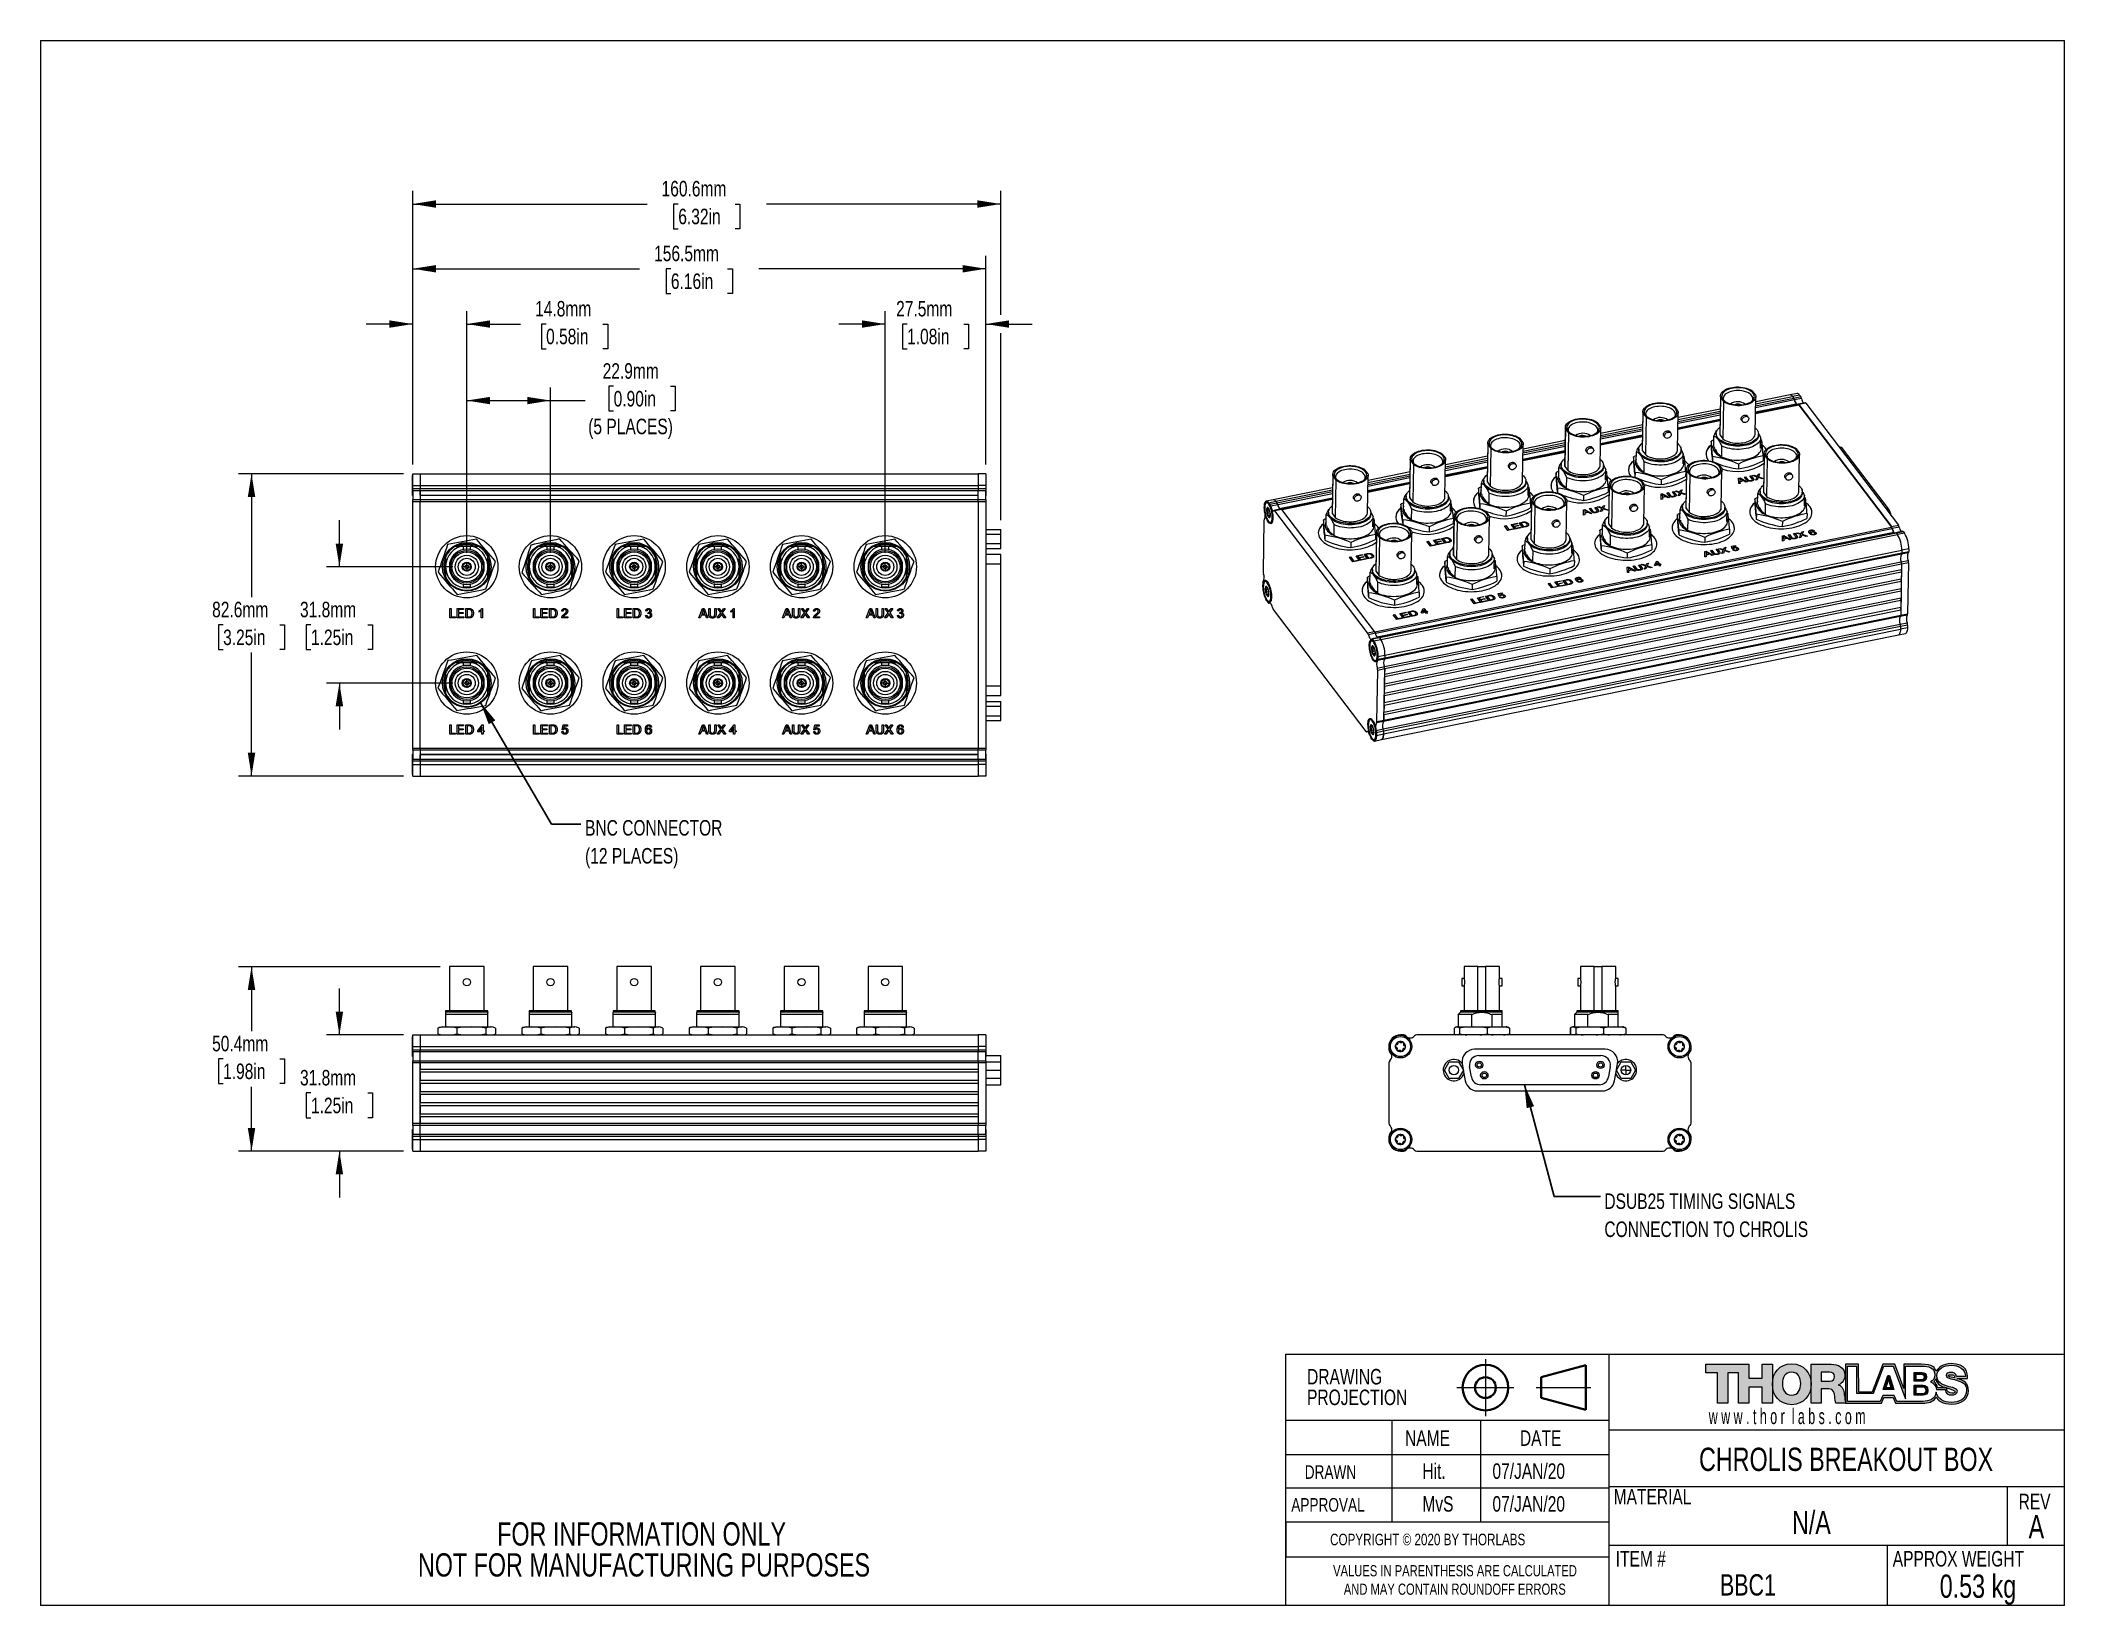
# Paper-space layout 'Sheet1' of a CAD drawing. Header units: millimetres. Extents: x 2 to 278, y 1 to 215.
import ezdxf

# ---------------------------------------------------------------- set-up
doc = ezdxf.new("R2010")
doc.units = ezdxf.units.MM
doc.header["$PDSIZE"] = -1
doc.linetypes.add('CENTERX2', pattern=[20.32, 12.7, -2.54, 2.54, -2.54])
doc.styles.add('SLDTEXTSTYLE0', font='TXT', dxfattribs={"width": 0.75})
doc.styles.add('SLDTEXTSTYLE1', font='TXT', dxfattribs={"width": 0.6})
doc.dimstyles.new('SLDDIMSTYLE0', dxfattribs={"dimtxt": 2.116667, "dimasz": 3.175, "dimexe": 0, "dimexo": 0.0625, "dimgap": 0.529167, "dimtad": 0, "dimtih": 1, "dimtoh": 1, "dimdec": 1, "dimlfac": 2, "dimrnd": 1e-09, "dimzin": 12, "dimdsep": 46, "dimtxsty": 'SLDTEXTSTYLE0', "dimsah": 1, "dimcen": 0.09, "dimadec": 0, "dimazin": 3, "dimtfac": 1, "dimtdec": 1, "dimtofl": 0, "dimtmove": 0, "dimatfit": 3, "dimfxl": 1, "dimfrac": 2, "dimtolj": 1, "dimtzin": 12, "dimarcsym": 0})
doc.dimstyles.new('SLDDIMSTYLE1', dxfattribs={"dimtxt": 2.116667, "dimasz": 3.175, "dimexe": 0, "dimexo": 0.0625, "dimgap": 0.529167, "dimtad": 0, "dimtih": 1, "dimtoh": 1, "dimdec": 1, "dimlfac": 2, "dimrnd": 1e-09, "dimzin": 12, "dimdsep": 46, "dimtxsty": 'SLDTEXTSTYLE0', "dimsah": 1, "dimcen": 0.09, "dimadec": 0, "dimazin": 3, "dimtfac": 1, "dimtdec": 1, "dimtmove": 0, "dimatfit": 0, "dimfxl": 1, "dimfrac": 2, "dimtolj": 1, "dimtzin": 12, "dimarcsym": 0})
doc.dimstyles.new('SLDDIMSTYLE2', dxfattribs={"dimtxt": 0.18, "dimasz": 3.175, "dimexe": 0, "dimexo": 0.0625, "dimgap": 0, "dimtad": 0, "dimtih": 1, "dimtoh": 1, "dimdec": 0, "dimrnd": 1e-09, "dimzin": 0, "dimdsep": 46, "dimtxsty": 'Standard', "dimsah": 1, "dimcen": 0.09, "dimadec": 0, "dimazin": 0, "dimtfac": 3.175, "dimtdec": 0, "dimtofl": 0, "dimtmove": 0, "dimatfit": 3, "dimfxl": 1, "dimfrac": 2, "dimtolj": 1, "dimtzin": 0, "dimarcsym": 0})

psp = doc.layouts.new('Sheet1')

# ---------------------------------------------------------------- texts
at = {"color": 7, "linetype": 'Continuous', "lineweight": 0}
for s, insert, char_height, attachment_point, style in [('w w w . t h o r  l a b s . c o m', (229.403, 27.796), 2.11667, 1, 'SLDTEXTSTYLE1'), ('NAME', (187.927, 24.822), 2.1167, 1, 'SLDTEXTSTYLE0'), ('DATE', (203.615, 24.822), 2.1167, 1, 'SLDTEXTSTYLE0'), ('CHROLIS BREAKOUT BOX', (248.16, 22.458), 3.175, 2, 'SLDTEXTSTYLE0'), ('DRAWN', (174.231, 20.055), 1.8521, 1, 'SLDTEXTSTYLE0'), ('Hit.', (190.296, 20.318), 2.1167, 1, 'SLDTEXTSTYLE0'), ('07/JAN/20', (199.866, 20.318), 2.1167, 1, 'SLDTEXTSTYLE0'), ('MATERIAL', (216.42, 16.824), 2.1167, 1, 'SLDTEXTSTYLE0'), ('APPROVAL', (172.396, 15.579), 1.8521, 1, 'SLDTEXTSTYLE0'), ('MvS', (190.296, 15.842), 2.1167, 1, 'SLDTEXTSTYLE0'), ('07/JAN/20', (199.866, 15.842), 2.1167, 1, 'SLDTEXTSTYLE0'), ('N/A', (243.427, 13.825), 3.175, 2, 'SLDTEXTSTYLE0'), ('REV', (271.716, 16.167), 2.1167, 1, 'SLDTEXTSTYLE0'), ('A', (274.146, 13.256), 3.175, 2, 'SLDTEXTSTYLE0'), ('COPYRIGHT © 2020 BY THORLABS', (177.693, 10.714), 1.5875, 1, 'SLDTEXTSTYLE0'), ('ITEM #', (216.7, 8.349), 2.1167, 1, 'SLDTEXTSTYLE0'), ('APPROX WEIGHT', (254.532, 8.349), 2.11667, 1, 'SLDTEXTSTYLE0'), ('BBC1', (234.761, 5.175), 2.9104, 2, 'SLDTEXTSTYLE0'), ('0.53 kg', (266.168, 5.131), 3.175, 2, 'SLDTEXTSTYLE0')]:
    psp.add_mtext(s, dxfattribs=dict(at, insert=insert, char_height=char_height, attachment_point=attachment_point, style=style))

# ---------------------------------------------------------------- blocks, each defined once
blk = doc.blocks.new('Third Angle Projection Block')
at = {"color": 7, "linetype": 'CENTERX2', "lineweight": 18}
for p, q in [((101.48, 23.81), (101.48, 14.07)), ((96.6, 18.94), (106.35, 18.94)), ((110.14, 18.94), (119.45, 18.94))]:
    blk.add_line(p, q, dxfattribs=at)
at = {"color": 7, "linetype": 'Continuous', "lineweight": 35}
for p, q in [((118.62, 22.75), (111, 20.71)), ((118.62, 15.13), (118.62, 22.75)), ((111, 20.71), (111, 17.17)), ((111, 17.17), (118.62, 15.13))]:
    blk.add_line(p, q, dxfattribs=at)
for radius in [3.9, 1.77]:
    blk.add_circle((101.48, 18.94), radius, dxfattribs=at)
at = {"color": 7, "linetype": 'Continuous', "lineweight": 0}
blk.add_point((101.48, 18.94), dxfattribs=at)
blk = doc.blocks.new('THORLABS LOGO1')
at = {"linetype": 'Continuous'}
blk.add_hatch(color=7, dxfattribs=at).paths.add_polyline_path([(53.6, 28.7), (48, 28.7), (48, 45.3), (42.2, 45.3), (42.2, 28.7), (36.6, 28.7), (36.6, 45.3), (30.2, 45.3), (30.2, 50), (53.6, 50), (53.6, 42.3), (60.9, 42.3), (60.9, 50), (66.5, 50), (66.5, 28.7), (60.9, 28.7), (60.9, 37.5), (53.6, 37.5)], flags=0)
h = blk.add_hatch(color=7, dxfattribs=at)
edge = h.paths.add_edge_path(flags=0)
edge.add_spline(control_points=[(77, 50.2), (83.8, 50.2), (87.6, 45.3), (87.6, 39.1), (87.6, 32.9), (83.8, 28), (77.1, 27.9)], knot_values=[0, 0, 0, 0, 1, 1, 1, 2, 2, 2, 2], weights=[1, 1, 1, 1, 1, 1, 1], degree=3, periodic=0)
edge.add_spline(control_points=[(77.1, 27.9), (70.3, 28), (66.5, 32.9), (66.5, 39.1), (66.5, 39.1), (66.5, 39.1), (66.5, 39.1)], knot_values=[2, 2, 2, 2, 3, 3, 3, 3.002118, 3.002118, 3.002118, 3.002118], weights=[1, 1, 1, 1, 1, 1, 1], degree=3, periodic=0)
edge.add_spline(control_points=[(66.5, 39.1), (66.5, 45.3), (70.3, 50.2), (77, 50.2)], knot_values=[3.002118, 3.002118, 3.002118, 3.002118, 4, 4, 4, 4], weights=[1, 1, 1, 1], degree=3, periodic=0)
edge = h.paths.add_edge_path(flags=0)
edge.add_spline(control_points=[(77, 45.7), (73.4, 45.7), (72, 42.6), (72, 39.4)], knot_values=[2, 2, 2, 2, 3, 3, 3, 3], weights=[1, 1, 1, 1], degree=3, periodic=0)
edge.add_spline(control_points=[(72, 39.4), (72, 36.2), (73.4, 33.1), (77, 33.1)], knot_values=[3, 3, 3, 3, 4, 4, 4, 4], weights=[1, 1, 1, 1], degree=3, periodic=0)
edge.add_spline(control_points=[(77, 33.1), (80.6, 33.1), (82, 36.2), (82, 39.4)], knot_values=[0, 0, 0, 0, 1, 1, 1, 1], weights=[1, 1, 1, 1], degree=3, periodic=0)
edge.add_spline(control_points=[(82, 39.4), (82, 42.6), (80.6, 45.7), (77, 45.7)], knot_values=[1, 1, 1, 1, 2, 2, 2, 2], weights=[1, 1, 1, 1], degree=3, periodic=0)
h = blk.add_hatch(color=7, dxfattribs=at)
edge = h.paths.add_edge_path(flags=0)
edge.add_line((106.4, 29.7), (106.4, 28.7))
edge.add_line((106.4, 28.7), (101.2, 28.7))
edge.add_spline(control_points=[(101.2, 28.7), (100.7, 29.4), (100.6, 31.5), (100.6, 32.1)], knot_values=[7, 7, 7, 7, 8, 8, 8, 8], weights=[1, 1, 1, 1], degree=3, periodic=0)
edge.add_spline(control_points=[(100.6, 32.1), (100.4, 34.3), (100.1, 36.5), (97.4, 36.5)], knot_values=[8, 8, 8, 8, 9, 9, 9, 9], weights=[1, 1, 1, 1], degree=3, periodic=0)
edge.add_line((97.4, 36.5), (93.2, 36.5))
edge.add_line((93.2, 36.5), (93.2, 28.7))
edge.add_line((93.2, 28.7), (87.6, 28.7))
edge.add_line((87.6, 28.7), (87.6, 50))
edge.add_line((87.6, 50), (98.6, 50))
edge.add_spline(control_points=[(98.6, 50), (102.3, 50), (106.1, 48.3), (106.1, 44)], knot_values=[1, 1, 1, 1, 2, 2, 2, 2], weights=[1, 1, 1, 1], degree=3, periodic=0)
edge.add_spline(control_points=[(106.1, 44), (106.1, 41.7), (104.9, 39.6), (102.7, 38.7)], knot_values=[2, 2, 2, 2, 3, 3, 3, 3], weights=[1, 1, 1, 1], degree=3, periodic=0)
edge.add_line((102.7, 38.7), (102.7, 38.6))
edge.add_spline(control_points=[(102.7, 38.6), (105, 38.1), (105.6, 35.5), (105.8, 33.5)], knot_values=[4, 4, 4, 4, 5, 5, 5, 5], weights=[1, 1, 1, 1], degree=3, periodic=0)
edge.add_spline(control_points=[(105.8, 33.5), (105.9, 32.9), (106, 31), (106.4, 29.7)], knot_values=[5, 5, 5, 5, 5.740443, 5.740443, 5.740443, 5.740443], weights=[1, 1, 1, 1], degree=3, periodic=0)
edge = h.paths.add_edge_path(flags=0)
edge.add_line((97.7, 45.6), (93.2, 45.6))
edge.add_line((93.2, 45.6), (93.2, 40.8))
edge.add_line((93.2, 40.8), (97.9, 40.8))
edge.add_spline(control_points=[(97.9, 40.8), (99.6, 40.8), (100.5, 41.7), (100.5, 43.3)], knot_values=[1, 1, 1, 1, 2, 2, 2, 2], weights=[1, 1, 1, 1], degree=3, periodic=0)
edge.add_spline(control_points=[(100.5, 43.3), (100.5, 44.9), (99.2, 45.6), (97.7, 45.6)], knot_values=[2, 2, 2, 2, 3, 3, 3, 3], weights=[1, 1, 1, 1], degree=3, periodic=0)
h = blk.add_hatch(color=7, dxfattribs=at)
edge = h.paths.add_edge_path(flags=0)
edge.add_spline(control_points=[(149.7, 28.8), (152.5, 28.8), (155.2, 30.2), (156, 32.1)], knot_values=[19, 19, 19, 19, 20, 20, 20, 20], weights=[1, 1, 1, 1], degree=3, periodic=0)
edge.add_spline(control_points=[(156, 32.1), (156.7, 30.2), (159.4, 28.2), (164.6, 28.2)], knot_values=[20, 20, 20, 20, 21, 21, 21, 21], weights=[1, 1, 1, 1], degree=3, periodic=0)
edge.add_spline(control_points=[(164.6, 28.2), (169.8, 28.2), (173.6, 31.3), (173.6, 35.4)], knot_values=[21, 21, 21, 21, 22, 22, 22, 22], weights=[1, 1, 1, 1], degree=3, periodic=0)
edge.add_spline(control_points=[(173.6, 35.4), (173.6, 39.7), (171.2, 41.2), (167.3, 42.2)], knot_values=[22, 22, 22, 22, 23, 23, 23, 23], weights=[1, 1, 1, 1], degree=3, periodic=0)
edge.add_spline(control_points=[(167.3, 42.2), (167.3, 42.2), (167.2, 42.2), (167.2, 42.2)], knot_values=[0, 0, 0, 0, 1, 1, 1, 1], weights=[1, 1, 1, 1], degree=3, periodic=0)
edge.add_line((167.2, 42.2), (173.1, 42.2))
edge.add_spline(control_points=[(173.1, 42.2), (173.1, 45.3), (172.5, 50.3), (164.2, 50.3)], knot_values=[2, 2, 2, 2, 3, 3, 3, 3], weights=[1, 1, 1, 1], degree=3, periodic=0)
edge.add_spline(control_points=[(164.2, 50.3), (159.4, 50.3), (157, 47.9), (156, 46.2)], knot_values=[3, 3, 3, 3, 4, 4, 4, 4], weights=[1, 1, 1, 1], degree=3, periodic=0)
edge.add_spline(control_points=[(156, 46.2), (155.1, 47.9), (154.6, 50), (147.7, 50)], knot_values=[4, 4, 4, 4, 5, 5, 5, 5], weights=[1, 1, 1, 1], degree=3, periodic=0)
edge.add_line((147.7, 50), (138.3, 50))
edge.add_line((138.3, 50), (138.3, 36.8))
edge.add_line((138.3, 36.8), (133.4, 50))
edge.add_line((133.4, 50), (126.8, 50))
edge.add_line((126.8, 50), (121, 34.8))
edge.add_line((121, 34.8), (113.7, 34.8))
edge.add_line((113.7, 34.8), (113.6, 50))
edge.add_line((113.6, 50), (106.4, 50))
edge.add_line((106.4, 50), (106.4, 28.7))
edge.add_line((106.4, 28.7), (126.1, 28.8))
edge.add_line((126.1, 28.8), (127.3, 31.9))
edge.add_line((127.3, 31.9), (132.5, 31.9))
edge.add_line((132.5, 31.9), (133.7, 28.8))
edge.add_line((133.7, 28.8), (149.7, 28.8))
edge = h.paths.add_edge_path(flags=0)
edge.add_spline(control_points=[(164.2, 44.2), (165.4, 44.2), (165.8, 44), (165.9, 43.3)], knot_values=[2, 2, 2, 2, 3, 3, 3, 3], weights=[1, 1, 1, 1], degree=3, periodic=0)
edge.add_spline(control_points=[(165.9, 43.3), (165.9, 43), (165.9, 42.8), (165.9, 42.5)], knot_values=[3, 3, 3, 3, 4, 4, 4, 4], weights=[1, 1, 1, 1], degree=3, periodic=0)
edge.add_spline(control_points=[(165.9, 42.5), (163.2, 43.1), (162.5, 43.3), (162.5, 43.8)], knot_values=[0, 0, 0, 0, 1, 1, 1, 1], weights=[1, 1, 1, 1], degree=3, periodic=0)
edge.add_spline(control_points=[(162.5, 43.8), (162.5, 44.1), (163.7, 44.3), (164.2, 44.2)], knot_values=[1, 1, 1, 1, 2, 2, 2, 2], weights=[1, 1, 1, 1], degree=3, periodic=0)
edge = h.paths.add_edge_path(flags=0)
edge.add_spline(control_points=[(166.3, 35.1), (166.1, 34.2), (165.4, 33.9), (163.6, 34.4)], knot_values=[4, 4, 4, 4, 5, 5, 5, 5], weights=[1, 1, 1, 1], degree=3, periodic=0)
edge.add_spline(control_points=[(163.6, 34.4), (161.7, 34.9), (161.7, 35.9), (161.7, 37.1)], knot_values=[5, 5, 5, 5, 6, 6, 6, 6], weights=[1, 1, 1, 1], degree=3, periodic=0)
edge.add_spline(control_points=[(161.7, 37.1), (164.1, 36.4), (166.4, 35.6), (166.3, 35.1)], knot_values=[3, 3, 3, 3, 4, 4, 4, 4], weights=[1, 1, 1, 1], degree=3, periodic=0)
edge = h.paths.add_edge_path(flags=0)
edge.add_spline(control_points=[(148.3, 49), (151.6, 49), (155.3, 48.2), (155.3, 44.2)], knot_values=[16, 16, 16, 16, 17, 17, 17, 17], weights=[1, 1, 1, 1], degree=3, periodic=0)
edge.add_spline(control_points=[(155.3, 44.2), (155.3, 42.4), (154.3, 41.1), (152.8, 40.3)], knot_values=[17, 17, 17, 17, 18, 18, 18, 18], weights=[1, 1, 1, 1], degree=3, periodic=0)
edge.add_spline(control_points=[(152.8, 40.3), (154.7, 39.7), (155.9, 38.2), (156.1, 36.2)], knot_values=[18, 18, 18, 18, 19, 19, 19, 19], weights=[1, 1, 1, 1], degree=3, periodic=0)
edge.add_line((156.1, 36.2), (160.9, 36.2))
edge.add_spline(control_points=[(160.9, 36.2), (161, 34), (162.4, 33.2), (164.5, 33.2)], knot_values=[20, 20, 20, 20, 21, 21, 21, 21], weights=[1, 1, 1, 1], degree=3, periodic=0)
edge.add_spline(control_points=[(164.5, 33.2), (166, 33.2), (167.6, 33.8), (167.6, 35.2)], knot_values=[21, 21, 21, 21, 22, 22, 22, 22], weights=[1, 1, 1, 1], degree=3, periodic=0)
edge.add_spline(control_points=[(167.6, 35.2), (167.6, 36.9), (164.8, 37.2), (162, 38)], knot_values=[22, 22, 22, 22, 23, 23, 23, 23], weights=[1, 1, 1, 1], degree=3, periodic=0)
edge.add_spline(control_points=[(162, 38), (159.3, 38.8), (156.4, 40), (156.4, 43.6)], knot_values=[23, 23, 23, 23, 24, 24, 24, 24], weights=[1, 1, 1, 1], degree=3, periodic=0)
edge.add_spline(control_points=[(156.4, 43.6), (156.4, 47.8), (160.6, 49.4), (164.3, 49.4)], knot_values=[24, 24, 24, 24, 25, 25, 25, 25], weights=[1, 1, 1, 1], degree=3, periodic=0)
edge.add_spline(control_points=[(164.3, 49.4), (168.1, 49.4), (172, 47.5), (172, 43.2)], knot_values=[25, 25, 25, 25, 26, 26, 26, 26], weights=[1, 1, 1, 1], degree=3, periodic=0)
edge.add_line((172, 43.2), (167, 43.2))
edge.add_spline(control_points=[(167, 43.2), (167, 45), (165.4, 45.5), (163.9, 45.5)], knot_values=[27, 27, 27, 27, 28, 28, 28, 28], weights=[1, 1, 1, 1], degree=3, periodic=0)
edge.add_spline(control_points=[(163.9, 45.5), (162.8, 45.5), (161.4, 45.1), (161.4, 43.9)], knot_values=[28, 28, 28, 28, 29, 29, 29, 29], weights=[1, 1, 1, 1], degree=3, periodic=0)
edge.add_spline(control_points=[(161.4, 43.9), (161.4, 42.4), (164.2, 42.1), (167, 41.3)], knot_values=[29, 29, 29, 29, 30, 30, 30, 30], weights=[1, 1, 1, 1], degree=3, periodic=0)
edge.add_spline(control_points=[(167, 41.3), (169.8, 40.6), (172.6, 39.3), (172.6, 35.8)], knot_values=[30, 30, 30, 30, 31, 31, 31, 31], weights=[1, 1, 1, 1], degree=3, periodic=0)
edge.add_spline(control_points=[(172.6, 35.8), (172.6, 30.9), (168.5, 29.1), (164.2, 29.1)], knot_values=[31, 31, 31, 31, 32, 32, 32, 32], weights=[1, 1, 1, 1], degree=3, periodic=0)
edge.add_spline(control_points=[(164.2, 29.1), (160.3, 29.1), (156.8, 30.9), (156, 34.7)], knot_values=[0, 0, 0, 0, 1, 1, 1, 1], weights=[1, 1, 1, 1], degree=3, periodic=0)
edge.add_spline(control_points=[(156, 34.7), (155.5, 31), (152.3, 29.7), (148.6, 29.7)], knot_values=[1, 1, 1, 1, 2, 2, 2, 2], weights=[1, 1, 1, 1], degree=3, periodic=0)
edge.add_line((148.6, 29.7), (134.5, 29.7))
edge.add_line((134.5, 29.7), (133, 33))
edge.add_line((133, 33), (126.8, 33))
edge.add_line((126.8, 33), (125.3, 29.7))
edge.add_line((125.3, 29.7), (107.5, 29.7))
edge.add_line((107.5, 29.7), (107.5, 49))
edge.add_line((107.5, 49), (112.5, 49))
edge.add_line((112.5, 49), (112.5, 34.1))
edge.add_line((112.5, 34.1), (121.8, 34.1))
edge.add_line((121.8, 34.1), (127.4, 49))
edge.add_line((127.4, 49), (132.5, 49))
edge.add_line((132.5, 49), (139.3, 31))
edge.add_line((139.3, 31), (139.3, 49))
edge.add_line((139.3, 49), (148.3, 49))
edge = h.paths.add_edge_path(flags=0)
edge.add_spline(control_points=[(156.7, 37.1), (156.7, 38.6), (155.5, 39.8), (154.7, 40.4)], knot_values=[8, 8, 8, 8, 9, 9, 9, 9], weights=[1, 1, 1, 1], degree=3, periodic=0)
edge.add_spline(control_points=[(154.7, 40.4), (155.1, 40.8), (155.6, 41.3), (155.8, 42.1)], knot_values=[9, 9, 9, 9, 10, 10, 10, 10], weights=[1, 1, 1, 1], degree=3, periodic=0)
edge.add_spline(control_points=[(155.8, 42.1), (155.8, 39.8), (158, 38.1), (160.6, 37.4)], knot_values=[10, 10, 10, 10, 11, 11, 11, 11], weights=[1, 1, 1, 1], degree=3, periodic=0)
edge.add_spline(control_points=[(160.6, 37.4), (160.9, 37.3), (161.3, 37.2), (161.6, 37.1)], knot_values=[0, 0, 0, 0, 1, 1, 1, 1], weights=[1, 1, 1, 1], degree=3, periodic=0)
edge.add_line((161.6, 37.1), (156.7, 37.1))
h = blk.add_hatch(color=7, dxfattribs=at)
edge = h.paths.add_edge_path(flags=0)
edge.add_spline(control_points=[(150.7, 43), (150.7, 41.3), (149.4, 40.7), (148.4, 40.7)], knot_values=[2, 2, 2, 2, 3, 3, 3, 3], weights=[1, 1, 1, 1], degree=3, periodic=0)
edge.add_line((148.4, 40.7), (143.9, 40.7))
edge.add_line((143.9, 40.7), (143.9, 45.4))
edge.add_line((143.9, 45.4), (148.4, 45.4))
edge.add_spline(control_points=[(148.4, 45.4), (149.6, 45.4), (150.7, 44.8), (150.7, 43)], knot_values=[1, 1, 1, 1, 2, 2, 2, 2], weights=[1, 1, 1, 1], degree=3, periodic=0)
edge = h.paths.add_edge_path(flags=0)
edge.add_line((144.9, 44.3), (144.9, 41.6))
edge.add_line((144.9, 41.6), (148, 41.6))
edge.add_spline(control_points=[(148, 41.6), (148.7, 41.6), (149.6, 42), (149.6, 43)], knot_values=[2, 2, 2, 2, 3, 3, 3, 3], weights=[1, 1, 1, 1], degree=3, periodic=0)
edge.add_spline(control_points=[(149.6, 43), (149.6, 44), (148.8, 44.3), (148, 44.3)], knot_values=[3, 3, 3, 3, 4, 4, 4, 4], weights=[1, 1, 1, 1], degree=3, periodic=0)
edge.add_line((148, 44.3), (144.9, 44.3))
h = blk.add_hatch(color=7, dxfattribs=at)
h.paths.add_polyline_path([(130.4, 43.9), (132.8, 36.2), (127.1, 36.2), (129.6, 43.9)], flags=0)
h.paths.add_polyline_path([(128.4, 37.2), (131.4, 37.2), (129.9, 41.9)], flags=0)
h = blk.add_hatch(color=7, dxfattribs=at)
edge = h.paths.add_edge_path(flags=0)
edge.add_spline(control_points=[(151.5, 35.7), (151.5, 33.7), (150, 33.1), (148.9, 33.1)], knot_values=[2, 2, 2, 2, 3, 3, 3, 3], weights=[1, 1, 1, 1], degree=3, periodic=0)
edge.add_line((148.9, 33.1), (143.9, 33.1))
edge.add_line((143.9, 33.1), (143.9, 38.5))
edge.add_line((143.9, 38.5), (148.9, 38.5))
edge.add_spline(control_points=[(148.9, 38.5), (150.2, 38.5), (151.5, 37.8), (151.5, 35.7)], knot_values=[1, 1, 1, 1, 2, 2, 2, 2], weights=[1, 1, 1, 1], degree=3, periodic=0)
edge = h.paths.add_edge_path(flags=0)
edge.add_line((144.8, 34), (148.6, 34))
edge.add_spline(control_points=[(148.6, 34), (149.4, 34), (150.5, 34.4), (150.5, 35.7)], knot_values=[2, 2, 2, 2, 3, 3, 3, 3], weights=[1, 1, 1, 1], degree=3, periodic=0)
edge.add_spline(control_points=[(150.5, 35.7), (150.5, 37), (149.6, 37.5), (148.6, 37.5)], knot_values=[3, 3, 3, 3, 4, 4, 4, 4], weights=[1, 1, 1, 1], degree=3, periodic=0)
edge.add_line((148.6, 37.5), (144.8, 37.5))
edge.add_line((144.8, 37.5), (144.8, 34))
at = {"color": 7, "linetype": 'Continuous', "lineweight": 18}
for p, q in [((30.2, 45.3), (30.2, 50)), ((30.2, 50), (53.6, 50)), ((36.6, 45.3), (30.2, 45.3)), ((36.6, 28.7), (36.6, 45.3)), ((48, 45.3), (42.2, 45.3)), ((42.2, 45.3), (42.2, 28.7)), ((48, 28.7), (48, 45.3)), ((53.6, 50), (53.6, 42.3)), ((60.9, 42.3), (60.9, 50)), ((60.9, 50), (66.5, 50)), ((66.5, 50), (66.5, 28.7)), ((87.6, 50), (98.6, 50)), ((87.6, 28.7), (87.6, 50)), ((97.7, 45.6), (93.2, 45.6)), ((93.2, 45.6), (93.2, 40.8)), ((113.6, 50), (106.4, 50)), ((106.4, 50), (106.4, 28.7)), ((107.5, 29.7), (107.5, 49)), ((107.5, 49), (112.5, 49)), ((112.5, 49), (112.5, 34.1)), ((113.7, 34.8), (113.6, 50)), ((126.8, 50), (121, 34.8)), ((121.8, 34.1), (127.4, 49)), ((133.4, 50), (126.8, 50)), ((127.4, 49), (132.5, 49)), ((132.5, 49), (139.3, 31)), ((138.3, 36.8), (133.4, 50)), ((147.7, 50), (138.3, 50)), ((138.3, 50), (138.3, 36.8)), ((139.3, 31), (139.3, 49)), ((139.3, 49), (148.3, 49)), ((143.9, 45.4), (148.4, 45.4)), ((143.9, 40.7), (143.9, 45.4)), ((144.9, 44.3), (144.9, 41.6)), ((148, 44.3), (144.9, 44.3)), ((53.6, 42.3), (60.9, 42.3)), ((60.9, 37.5), (53.6, 37.5)), ((53.6, 37.5), (53.6, 28.7)), ((60.9, 28.7), (60.9, 37.5)), ((93.2, 40.8), (97.9, 40.8)), ((97.4, 36.5), (93.2, 36.5)), ((93.2, 36.5), (93.2, 28.7)), ((102.7, 38.7), (102.7, 38.6)), ((112.5, 34.1), (121.8, 34.1)), ((121, 34.8), (113.7, 34.8)), ((127.1, 36.2), (129.6, 43.9)), ((132.8, 36.2), (127.1, 36.2)), ((129.9, 41.9), (128.4, 37.2)), ((128.4, 37.2), (131.4, 37.2)), ((129.6, 43.9), (130.4, 43.9)), ((131.4, 37.2), (129.9, 41.9)), ((130.4, 43.9), (132.8, 36.2)), ((148.4, 40.7), (143.9, 40.7)), ((143.9, 38.5), (148.9, 38.5)), ((143.9, 33.1), (143.9, 38.5)), ((144.8, 37.5), (144.8, 34)), ((148.6, 37.5), (144.8, 37.5)), ((144.8, 34), (148.6, 34)), ((144.9, 41.6), (148, 41.6)), ((156.1, 36.2), (160.9, 36.2)), ((161.6, 37.1), (156.7, 37.1)), ((172, 43.2), (167, 43.2)), ((167.2, 42.2), (173.1, 42.2)), ((42.2, 28.7), (36.6, 28.7)), ((53.6, 28.7), (48, 28.7)), ((66.5, 28.7), (60.9, 28.7)), ((93.2, 28.7), (87.6, 28.7)), ((106.4, 28.7), (101.2, 28.7)), ((106.4, 29.7), (106.4, 28.7)), ((106.4, 28.7), (126.1, 28.8)), ((125.3, 29.7), (107.5, 29.7)), ((126.8, 33), (125.3, 29.7)), ((126.1, 28.8), (127.3, 31.9)), ((133, 33), (126.8, 33)), ((127.3, 31.9), (132.5, 31.9)), ((132.5, 31.9), (133.7, 28.8)), ((134.5, 29.7), (133, 33)), ((133.7, 28.8), (149.7, 28.8)), ((148.6, 29.7), (134.5, 29.7)), ((148.9, 33.1), (143.9, 33.1))]:
    blk.add_line(p, q, dxfattribs=at)
at = {"color": 8, "linetype": 'Continuous', "lineweight": 0}
for points in [[(66.5, 39.1), (66.5, 45.3), (70.3, 50.2), (77, 50.2)], [(77, 45.7), (73.4, 45.7), (72, 42.6), (72, 39.4)], [(82, 39.4), (82, 42.6), (80.6, 45.7), (77, 45.7)], [(100.5, 43.3), (100.5, 44.9), (99.2, 45.6), (97.7, 45.6)], [(98.6, 50), (102.3, 50), (106.1, 48.3), (106.1, 44)], [(156, 46.2), (155.1, 47.9), (154.6, 50), (147.7, 50)], [(149.6, 43), (149.6, 44), (148.8, 44.3), (148, 44.3)], [(148.3, 49), (151.6, 49), (155.3, 48.2), (155.3, 44.2)], [(148.4, 45.4), (149.6, 45.4), (150.7, 44.8), (150.7, 43)], [(164.2, 50.3), (159.4, 50.3), (157, 47.9), (156, 46.2)], [(156.4, 43.6), (156.4, 47.8), (160.6, 49.4), (164.3, 49.4)], [(163.9, 45.5), (162.8, 45.5), (161.4, 45.1), (161.4, 43.9)], [(162.5, 43.8), (162.5, 44.1), (163.7, 44.3), (164.2, 44.2)], [(167, 43.2), (167, 45), (165.4, 45.5), (163.9, 45.5)], [(173.1, 42.2), (173.1, 45.3), (172.5, 50.3), (164.2, 50.3)], [(164.2, 44.2), (165.4, 44.2), (165.8, 44), (165.9, 43.3)], [(164.3, 49.4), (168.1, 49.4), (172, 47.5), (172, 43.2)], [(72, 39.4), (72, 36.2), (73.4, 33.1), (77, 33.1)], [(77, 33.1), (80.6, 33.1), (82, 36.2), (82, 39.4)], [(100.6, 32.1), (100.4, 34.3), (100.1, 36.5), (97.4, 36.5)], [(97.9, 40.8), (99.6, 40.8), (100.5, 41.7), (100.5, 43.3)], [(106.1, 44), (106.1, 41.7), (104.9, 39.6), (102.7, 38.7)], [(102.7, 38.6), (105, 38.1), (105.6, 35.5), (105.8, 33.5)], [(105.8, 33.5), (105.9, 32.9), (106, 31), (106.4, 29.7)], [(148, 41.6), (148.7, 41.6), (149.6, 42), (149.6, 43)], [(150.7, 43), (150.7, 41.3), (149.4, 40.7), (148.4, 40.7)], [(150.5, 35.7), (150.5, 37), (149.6, 37.5), (148.6, 37.5)], [(148.6, 34), (149.4, 34), (150.5, 34.4), (150.5, 35.7)], [(156, 34.7), (155.5, 31), (152.3, 29.7), (148.6, 29.7)], [(148.9, 38.5), (150.2, 38.5), (151.5, 37.8), (151.5, 35.7)], [(151.5, 35.7), (151.5, 33.7), (150, 33.1), (148.9, 33.1)], [(155.3, 44.2), (155.3, 42.4), (154.3, 41.1), (152.8, 40.3)], [(152.8, 40.3), (154.7, 39.7), (155.9, 38.2), (156.1, 36.2)], [(154.7, 40.4), (155.1, 40.8), (155.6, 41.3), (155.8, 42.1)], [(156.7, 37.1), (156.7, 38.6), (155.5, 39.8), (154.7, 40.4)], [(155.8, 42.1), (155.8, 39.8), (158, 38.1), (160.6, 37.4)], [(164.2, 29.1), (160.3, 29.1), (156.8, 30.9), (156, 34.7)], [(162, 38), (159.3, 38.8), (156.4, 40), (156.4, 43.6)], [(160.6, 37.4), (160.9, 37.3), (161.3, 37.2), (161.6, 37.1)], [(160.9, 36.2), (161, 34), (162.4, 33.2), (164.5, 33.2)], [(161.4, 43.9), (161.4, 42.4), (164.2, 42.1), (167, 41.3)], [(161.7, 37.1), (164.1, 36.4), (166.4, 35.6), (166.3, 35.1)], [(163.6, 34.4), (161.7, 34.9), (161.7, 35.9), (161.7, 37.1)], [(167.6, 35.2), (167.6, 36.9), (164.8, 37.2), (162, 38)], [(165.9, 42.5), (163.2, 43.1), (162.5, 43.3), (162.5, 43.8)], [(166.3, 35.1), (166.1, 34.2), (165.4, 33.9), (163.6, 34.4)], [(172.6, 35.8), (172.6, 30.9), (168.5, 29.1), (164.2, 29.1)], [(164.5, 33.2), (166, 33.2), (167.6, 33.8), (167.6, 35.2)], [(164.6, 28.2), (169.8, 28.2), (173.6, 31.3), (173.6, 35.4)], [(165.9, 43.3), (165.9, 43), (165.9, 42.8), (165.9, 42.5)], [(167, 41.3), (169.8, 40.6), (172.6, 39.3), (172.6, 35.8)], [(167.3, 42.2), (167.3, 42.2), (167.2, 42.2), (167.2, 42.2)], [(173.6, 35.4), (173.6, 39.7), (171.2, 41.2), (167.3, 42.2)], [(101.2, 28.7), (100.7, 29.4), (100.6, 31.5), (100.6, 32.1)], [(149.7, 28.8), (152.5, 28.8), (155.2, 30.2), (156, 32.1)], [(156, 32.1), (156.7, 30.2), (159.4, 28.2), (164.6, 28.2)]]:
    blk.add_open_spline(points, degree=3, dxfattribs=at)
for points, knots in [([(77, 50.2), (83.8, 50.2), (87.6, 45.3), (87.6, 39.1), (87.6, 32.9), (83.8, 28), (77.1, 27.9)], [0, 0, 0, 0, 1, 1, 1, 2, 2, 2, 2]), ([(77.1, 27.9), (70.3, 28), (66.5, 32.9), (66.5, 39.1), (66.5, 39.1), (66.5, 39.1), (66.5, 39.1)], [2, 2, 2, 2, 3, 3, 3, 3.002118, 3.002118, 3.002118, 3.002118])]:
    blk.add_open_spline(points, degree=3, knots=knots, dxfattribs=at)
blk = doc.blocks.new('SW_NOTE_0')
at = {"color": 0, "linetype": 'Continuous', "lineweight": 0, "char_height": 1.524, "attachment_point": 2, "style": 'SLDTEXTSTYLE0'}
for s, insert in [('VALUES IN PARENTHESIS ARE CALCULATED', (19.91, 1.96)), ('AND MAY CONTAIN ROUNDOFF ERRORS', (19.88, -0.56))]:
    blk.add_mtext(s, dxfattribs=dict(at, insert=insert))
blk = doc.blocks.new('SW_NOTE_1')
at = {"color": 0, "linetype": 'Continuous', "lineweight": 0, "char_height": 2.117, "attachment_point": 1, "style": 'SLDTEXTSTYLE0'}
for s, insert in [('DRAWING', (0, 2.73)), ('PROJECTION', (0, -0.09))]:
    blk.add_mtext(s, dxfattribs=dict(at, insert=insert))
blk = doc.blocks.new('SW_NOTE_2')
at = {"color": 0, "linetype": 'Continuous', "lineweight": 0, "char_height": 3.175, "attachment_point": 2, "style": 'SLDTEXTSTYLE0'}
for s, insert in [('FOR INFORMATION ONLY', (25.05, 4.09)), ('NOT FOR MANUFACTURING PURPOSES', (25.38, -0.14))]:
    blk.add_mtext(s, dxfattribs=dict(at, insert=insert))
blk = doc.blocks.new('_D')
at = {"color": 7, "linetype": 'Continuous', "lineweight": 18}
for p, q in [((52.42, 156.74), (52.42, 194.09)), ((132.71, 177.19), (132.71, 194.09)), ((52.42, 192.31), (84.41, 192.31)), ((88.68, 192.31), (88.04, 192.31)), ((88.04, 192.31), (88.04, 188.94)), ((96.44, 192.31), (97.09, 192.31)), ((97.09, 192.31), (97.09, 188.94)), ((132.71, 192.31), (100.72, 192.31)), ((88.04, 188.94), (88.68, 188.94)), ((97.09, 188.94), (96.44, 188.94)), ((132.71, 149.15), (132.71, 174.65))]:
    blk.add_line(p, q, dxfattribs=at)
for points in [[(52.42, 192.31), (55.59, 191.8), (55.59, 192.82)], [(132.71, 192.31), (129.53, 192.82), (129.53, 191.8)]]:
    blk.add_solid(points, dxfattribs=at)
at = {"color": 7, "linetype": 'Continuous', "lineweight": 18, "char_height": 2.117, "attachment_point": 1, "style": 'SLDTEXTSTYLE0'}
for s, insert in [('160.6mm', (86.4, 195.47)), ('6.32in', (88.68, 191.67))]:
    blk.add_mtext(s, dxfattribs=dict(at, insert=insert))
blk = doc.blocks.new('_D_1')
at = {"color": 7, "linetype": 'Continuous', "lineweight": 18}
for p, q in [((52.42, 156.74), (52.42, 185.24)), ((130.67, 156.74), (130.67, 185.24)), ((52.42, 183.47), (83.39, 183.47)), ((87.67, 183.47), (87.02, 183.47)), ((87.02, 183.47), (87.02, 180.1)), ((95.42, 183.47), (96.07, 183.47)), ((96.07, 183.47), (96.07, 180.1)), ((130.67, 183.47), (99.7, 183.47)), ((87.02, 180.1), (87.67, 180.1)), ((96.07, 180.1), (95.42, 180.1))]:
    blk.add_line(p, q, dxfattribs=at)
for points in [[(52.42, 183.47), (55.59, 182.96), (55.59, 183.97)], [(130.67, 183.47), (127.5, 183.97), (127.5, 182.96)]]:
    blk.add_solid(points, dxfattribs=at)
at = {"color": 7, "linetype": 'Continuous', "lineweight": 18, "char_height": 2.117, "attachment_point": 1, "style": 'SLDTEXTSTYLE0'}
for s, insert in [('156.5mm', (85.38, 186.62)), ('6.16in', (87.67, 182.83))]:
    blk.add_mtext(s, dxfattribs=dict(at, insert=insert))
blk = doc.blocks.new('_D_2')
at = {"color": 7, "linetype": 'Continuous', "lineweight": 18}
for p, q in [((52.42, 156.74), (52.42, 177.69)), ((59.8, 144.67), (59.8, 177.69)), ((52.42, 175.92), (46.07, 175.92)), ((59.8, 175.92), (67.14, 175.92)), ((70.63, 175.92), (69.99, 175.92)), ((69.99, 175.92), (69.99, 172.55)), ((78.39, 175.92), (79.04, 175.92)), ((79.04, 175.92), (79.04, 172.55)), ((69.99, 172.55), (70.63, 172.55)), ((79.04, 172.55), (78.39, 172.55))]:
    blk.add_line(p, q, dxfattribs=at)
for points in [[(52.42, 175.92), (49.24, 176.42), (49.24, 175.41)], [(59.8, 175.92), (62.97, 175.41), (62.97, 176.42)]]:
    blk.add_solid(points, dxfattribs=at)
at = {"color": 7, "linetype": 'Continuous', "lineweight": 18, "char_height": 2.117, "attachment_point": 1, "style": 'SLDTEXTSTYLE0'}
for s, insert in [('14.8mm', (69.13, 179.07)), ('0.58in', (70.63, 175.28))]:
    blk.add_mtext(s, dxfattribs=dict(at, insert=insert))
blk = doc.blocks.new('_D_3')
at = {"color": 7, "linetype": 'Continuous', "lineweight": 18}
for p, q in [((59.8, 144.67), (59.8, 167.24)), ((71.23, 144.67), (71.23, 167.24)), ((79.85, 167.42), (79.21, 167.42)), ((79.21, 167.42), (79.21, 164.05)), ((87.61, 167.42), (88.25, 167.42)), ((88.25, 167.42), (88.25, 164.05)), ((59.8, 165.47), (71.23, 165.47)), ((71.23, 165.47), (75.95, 165.47)), ((79.21, 164.05), (79.85, 164.05)), ((88.25, 164.05), (87.61, 164.05))]:
    blk.add_line(p, q, dxfattribs=at)
for points in [[(59.8, 165.47), (62.97, 164.96), (62.97, 165.97)], [(71.23, 165.47), (68.05, 165.97), (68.05, 164.96)]]:
    blk.add_solid(points, dxfattribs=at)
at = {"color": 7, "linetype": 'Continuous', "lineweight": 18, "char_height": 2.117, "attachment_point": 1, "style": 'SLDTEXTSTYLE0'}
for s, insert in [('22.9mm', (78.35, 170.57)), ('0.90in', (79.85, 166.78)), ('(5 PLACES)', (76.38, 162.99))]:
    blk.add_mtext(s, dxfattribs=dict(at, insert=insert))
blk = doc.blocks.new('_D_4')
at = {"color": 7, "linetype": 'Continuous', "lineweight": 18}
for p, q in [((42.4, 142.77), (42.4, 149.12)), ((57.89, 142.77), (40.62, 142.77)), ((38.52, 134.83), (37.88, 134.83)), ((37.88, 134.83), (37.88, 131.46)), ((46.28, 134.83), (46.92, 134.83)), ((46.92, 134.83), (46.92, 131.46)), ((37.88, 131.46), (38.52, 131.46)), ((46.92, 131.46), (46.28, 131.46)), ((57.89, 126.89), (40.62, 126.89)), ((42.4, 126.89), (42.4, 120.54))]:
    blk.add_line(p, q, dxfattribs=at)
for points in [[(42.4, 142.77), (42.91, 145.94), (41.89, 145.94)], [(42.4, 126.89), (41.89, 123.72), (42.91, 123.72)]]:
    blk.add_solid(points, dxfattribs=at)
at = {"color": 7, "linetype": 'Continuous', "lineweight": 18, "char_height": 2.117, "attachment_point": 1, "style": 'SLDTEXTSTYLE0'}
for s, insert in [('31.8mm', (37.02, 137.99)), ('1.25in', (38.52, 134.19))]:
    blk.add_mtext(s, dxfattribs=dict(at, insert=insert))
blk = doc.blocks.new('_D_5')
at = {"color": 7, "linetype": 'Continuous', "lineweight": 18}
for p, q in [((51.15, 155.47), (28.62, 155.47)), ((30.4, 155.47), (30.4, 138.62)), ((26.52, 134.83), (25.88, 134.83)), ((25.88, 134.83), (25.88, 131.46)), ((34.28, 134.83), (34.92, 134.83)), ((34.92, 134.83), (34.92, 131.46)), ((25.88, 131.46), (26.52, 131.46)), ((30.4, 114.19), (30.4, 131.04)), ((34.92, 131.46), (34.28, 131.46)), ((51.15, 114.19), (28.62, 114.19))]:
    blk.add_line(p, q, dxfattribs=at)
for points in [[(30.4, 155.47), (29.89, 152.29), (30.91, 152.29)], [(30.4, 114.19), (30.91, 117.37), (29.89, 117.37)]]:
    blk.add_solid(points, dxfattribs=at)
at = {"color": 7, "linetype": 'Continuous', "lineweight": 18, "char_height": 2.117, "attachment_point": 1, "style": 'SLDTEXTSTYLE0'}
for s, insert in [('82.6mm', (25.02, 137.99)), ('3.25in', (26.52, 134.19))]:
    blk.add_mtext(s, dxfattribs=dict(at, insert=insert))
blk = doc.blocks.new('_D_6')
at = {"color": 7, "linetype": 'Continuous', "lineweight": 18}
for p, q in [((116.95, 144.67), (116.95, 177.69)), ((130.67, 156.74), (130.67, 177.69)), ((116.95, 175.92), (110.6, 175.92)), ((119.93, 175.92), (119.29, 175.92)), ((119.29, 175.92), (119.29, 172.55)), ((127.69, 175.92), (128.33, 175.92)), ((128.33, 175.92), (128.33, 172.55)), ((130.67, 175.92), (137.02, 175.92)), ((119.29, 172.55), (119.93, 172.55)), ((128.33, 172.55), (127.69, 172.55))]:
    blk.add_line(p, q, dxfattribs=at)
for points in [[(116.95, 175.92), (113.77, 176.42), (113.77, 175.41)], [(130.67, 175.92), (133.85, 175.41), (133.85, 176.42)]]:
    blk.add_solid(points, dxfattribs=at)
at = {"color": 7, "linetype": 'Continuous', "lineweight": 18, "char_height": 2.117, "attachment_point": 1, "style": 'SLDTEXTSTYLE0'}
for s, insert in [('27.5mm', (118.43, 179.07)), ('1.08in', (119.93, 175.28))]:
    blk.add_mtext(s, dxfattribs=dict(at, insert=insert))
blk = doc.blocks.new('SW_NOTE_3')
at = {"color": 0, "linetype": 'Continuous', "lineweight": 0, "char_height": 2.1167, "attachment_point": 1, "style": 'SLDTEXTSTYLE0'}
for s, insert in [('BNC CONNECTOR', (0.58, 0.55)), ('(12 PLACES)', (0.58, -3.27))]:
    blk.add_mtext(s, dxfattribs=dict(at, insert=insert))
blk = doc.blocks.new('SW_CENTERMARKSYMBOL_0')
at = {"color": 0, "linetype": 'Continuous', "lineweight": 0}
for q in [(-0.635, 0), (0, 0.635), (0.635, 0), (0, -0.635)]:
    blk.add_line((0, 0), q, dxfattribs=at)
blk = doc.blocks.new('SW_CENTERMARKSYMBOL_1')
at = {"color": 0, "linetype": 'Continuous', "lineweight": 0}
for q in [(-0.635, 0), (0, 0.635), (0.635, 0), (0, -0.635)]:
    blk.add_line((0, 0), q, dxfattribs=at)
blk = doc.blocks.new('SW_CENTERMARKSYMBOL_2')
at = {"color": 0, "linetype": 'Continuous', "lineweight": 0}
for q in [(-0.635, 0), (0, 0.635), (0.635, 0), (0, -0.635)]:
    blk.add_line((0, 0), q, dxfattribs=at)
blk = doc.blocks.new('SW_CENTERMARKSYMBOL_3')
at = {"color": 0, "linetype": 'Continuous', "lineweight": 0}
for q in [(-0.635, 0), (0, 0.635), (0.635, 0), (0, -0.635)]:
    blk.add_line((0, 0), q, dxfattribs=at)
blk = doc.blocks.new('SW_CENTERMARKSYMBOL_4')
at = {"color": 0, "linetype": 'Continuous', "lineweight": 0}
for q in [(-0.635, 0), (0, 0.635), (0.635, 0), (0, -0.635)]:
    blk.add_line((0, 0), q, dxfattribs=at)
blk = doc.blocks.new('SW_CENTERMARKSYMBOL_5')
at = {"color": 0, "linetype": 'Continuous', "lineweight": 0}
for q in [(-0.635, 0), (0, 0.635), (0.635, 0), (0, -0.635)]:
    blk.add_line((0, 0), q, dxfattribs=at)
blk = doc.blocks.new('SW_CENTERMARKSYMBOL_6')
at = {"color": 0, "linetype": 'Continuous', "lineweight": 0}
for q in [(-0.635, 0), (0, 0.635), (0.635, 0), (0, -0.635)]:
    blk.add_line((0, 0), q, dxfattribs=at)
blk = doc.blocks.new('SW_CENTERMARKSYMBOL_7')
at = {"color": 0, "linetype": 'Continuous', "lineweight": 0}
for q in [(-0.635, 0), (0, 0.635), (0.635, 0), (0, -0.635)]:
    blk.add_line((0, 0), q, dxfattribs=at)
blk = doc.blocks.new('SW_CENTERMARKSYMBOL_8')
at = {"color": 0, "linetype": 'Continuous', "lineweight": 0}
for q in [(-0.635, 0), (0, 0.635), (0.635, 0), (0, -0.635)]:
    blk.add_line((0, 0), q, dxfattribs=at)
blk = doc.blocks.new('SW_CENTERMARKSYMBOL_9')
at = {"color": 0, "linetype": 'Continuous', "lineweight": 0}
for q in [(-0.635, 0), (0, 0.635), (0.635, 0), (0, -0.635)]:
    blk.add_line((0, 0), q, dxfattribs=at)
blk = doc.blocks.new('SW_CENTERMARKSYMBOL_10')
at = {"color": 0, "linetype": 'Continuous', "lineweight": 0}
for q in [(-0.635, 0), (0, 0.635), (0.635, 0), (0, -0.635)]:
    blk.add_line((0, 0), q, dxfattribs=at)
blk = doc.blocks.new('SW_CENTERMARKSYMBOL_11')
at = {"color": 0, "linetype": 'Continuous', "lineweight": 0}
for q in [(-0.635, 0), (0, 0.635), (0.635, 0), (0, -0.635)]:
    blk.add_line((0, 0), q, dxfattribs=at)
blk = doc.blocks.new('_D_7')
at = {"color": 7, "linetype": 'Continuous', "lineweight": 18}
for p, q in [((42.4, 78.83), (42.4, 85.18)), ((51.15, 78.83), (40.62, 78.83)), ((38.52, 70.9), (37.88, 70.9)), ((37.88, 70.9), (37.88, 67.53)), ((46.28, 70.9), (46.92, 70.9)), ((46.92, 70.9), (46.92, 67.53)), ((37.88, 67.53), (38.52, 67.53)), ((46.92, 67.53), (46.28, 67.53)), ((51.15, 62.96), (40.62, 62.96)), ((42.4, 62.96), (42.4, 56.61))]:
    blk.add_line(p, q, dxfattribs=at)
for points in [[(42.4, 78.83), (42.91, 82.01), (41.89, 82.01)], [(42.4, 62.96), (41.89, 59.78), (42.91, 59.78)]]:
    blk.add_solid(points, dxfattribs=at)
at = {"color": 7, "linetype": 'Continuous', "lineweight": 18, "char_height": 2.117, "attachment_point": 1, "style": 'SLDTEXTSTYLE0'}
for s, insert in [('31.8mm', (37.02, 74.05)), ('1.25in', (38.52, 70.26))]:
    blk.add_mtext(s, dxfattribs=dict(at, insert=insert))
blk = doc.blocks.new('_D_8')
at = {"color": 7, "linetype": 'Continuous', "lineweight": 18}
for p, q in [((56.17, 88.15), (28.62, 88.15)), ((30.4, 88.15), (30.4, 79.35)), ((26.52, 75.56), (25.88, 75.56)), ((25.88, 75.56), (25.88, 72.19)), ((34.28, 75.56), (34.92, 75.56)), ((34.92, 75.56), (34.92, 72.19)), ((25.88, 72.19), (26.52, 72.19)), ((34.92, 72.19), (34.28, 72.19)), ((30.4, 62.96), (30.4, 71.76)), ((51.15, 62.96), (28.62, 62.96))]:
    blk.add_line(p, q, dxfattribs=at)
for points in [[(30.4, 88.15), (29.89, 84.98), (30.91, 84.98)], [(30.4, 62.96), (30.91, 66.13), (29.89, 66.13)]]:
    blk.add_solid(points, dxfattribs=at)
at = {"color": 7, "linetype": 'Continuous', "lineweight": 18, "char_height": 2.117, "attachment_point": 1, "style": 'SLDTEXTSTYLE0'}
for s, insert in [('50.4mm', (25.02, 78.71)), ('1.98in', (26.52, 74.92))]:
    blk.add_mtext(s, dxfattribs=dict(at, insert=insert))
blk = doc.blocks.new('SW_NOTE_4')
at = {"color": 0, "linetype": 'Continuous', "lineweight": 0, "char_height": 2.1167, "attachment_point": 1, "style": 'SLDTEXTSTYLE0'}
for s, insert in [('DSUB25 TIMING SIGNALS', (0.52, 0.4)), ('CONNECTION TO CHROLIS', (0.52, -3.43))]:
    blk.add_mtext(s, dxfattribs=dict(at, insert=insert))
blk = doc.blocks.new('SW_CENTERMARKSYMBOL_12')
at = {"color": 0, "linetype": 'Continuous', "lineweight": 0}
for q in [(-0.635, 0), (0, 0.635), (0, -0.635), (0.635, 0)]:
    blk.add_line((0, 0), q, dxfattribs=at)

# ---------------------------------------------------------------- dimensions: what is measured, and where the dimension line sits
at = {"color": 7, "linetype": 'Continuous', "lineweight": 18}
for base, p1, p2, dimstyle, picture, middle in [((132.706, 192.308), (52.42, 155.465), (132.706, 147.877), 'SLDDIMSTYLE0', '_D', (92.563, 192.308)), ((130.672, 183.465), (52.42, 155.465), (130.672, 155.465), 'SLDDIMSTYLE0', '_D_1', (91.546, 183.465)), ((59.796, 175.917), (52.42, 155.465), (59.796, 143.4), 'SLDDIMSTYLE1', '_D_2', (74.513, 175.917)), ((130.672, 175.917), (116.946, 143.4), (130.672, 155.465), 'SLDDIMSTYLE1', '_D_6', (123.809, 175.917))]:
    dim = psp.add_linear_dim(base=base, p1=p1, p2=p2, dimstyle=dimstyle, dxfattribs=at)
    dim.commit()
    dim.dimension.update_dxf_attribs({"geometry": picture, "text_midpoint": middle, "dimtype": 160})
dim = psp.add_linear_dim(base=(71.226, 165.465), p1=(59.796, 143.4), p2=(71.226, 143.4), text='<>\\P(5 PLACES)', dimstyle='SLDDIMSTYLE0', dxfattribs=at)
dim.commit()
dim.dimension.update_dxf_attribs({"geometry": '_D_3', "text_midpoint": (83.729, 165.465), "dimtype": 160})
for base, p1, p2, dimstyle, picture, middle in [((30.400572043, 114.190029587), (52.419822043, 155.465029587), (52.419822043, 114.190029587), 'SLDDIMSTYLE0', '_D_5', (30.400572043, 134.827529587)), ((42.400572043, 126.890029587), (59.160982043, 142.765029587), (59.160982043, 126.890029587), 'SLDDIMSTYLE1', '_D_4', (42.400572043, 134.827529587)), ((30.401, 62.958), (57.44, 88.155), (52.42, 62.958), 'SLDDIMSTYLE0', '_D_8', (30.401, 75.556)), ((42.400572043, 62.95783676), (52.419822043, 78.83283676), (52.419822043, 62.95783676), 'SLDDIMSTYLE1', '_D_7', (42.400572043, 70.89533676))]:
    dim = psp.add_linear_dim(base=base, p1=p1, p2=p2, angle=90, dimstyle=dimstyle, dxfattribs=at)
    dim.commit()
    dim.dimension.update_dxf_attribs({"geometry": picture, "text_midpoint": middle, "dimtype": 160})

# ---------------------------------------------------------------- linework, layer by layer
at = {"color": 7, "linetype": 'Continuous', "lineweight": 18}
for p, q in [((1.579, 214.645), (277.989, 214.645)), ((1.579, 214.645), (1.579, 0.903)), ((277.989, 0.903), (277.989, 214.645)), ((230.999, 166.086), (230.911, 160.97)), ((230.945, 160.745), (231.033, 165.86)), ((231.033, 165.86), (231.426, 165.343)), ((235.791, 166.228), (235.398, 166.746)), ((235.736, 160.887), (235.825, 166.003)), ((240.519, 166.241), (235.812, 165.286)), ((241.47, 166.434), (240.519, 166.241)), ((241.808, 166.224), (240.858, 166.031)), ((240.858, 166.031), (241.021, 165.817)), ((241.021, 165.817), (241.972, 166.009)), ((241.808, 166.224), (241.972, 166.009)), ((220.411, 163.939), (220.323, 158.823)), ((220.356, 158.597), (220.445, 163.713)), ((220.445, 163.713), (220.838, 163.196)), ((220.838, 163.196), (220.749, 158.08)), ((225.203, 164.081), (224.81, 164.598)), ((225.148, 158.739), (225.236, 163.855)), ((230.969, 164.304), (225.224, 163.139)), ((231.426, 165.343), (231.338, 160.227)), ((233.331, 164.865), (233.452, 164.863)), ((234.808, 163.186), (234.67, 163.368)), ((241.613, 164.912), (235.785, 163.73)), ((241.363, 164.97), (235.787, 163.84)), ((235.788, 163.907), (241.344, 165.034)), ((242.082, 165.745), (241.131, 165.553)), ((241.343, 164.966), (241.344, 165.034)), ((242.565, 165.169), (241.614, 164.977)), ((241.697, 164.86), (254.355, 148.195)), ((242.649, 165.117), (241.698, 164.925)), ((241.698, 164.925), (254.356, 148.259)), ((242.649, 165.117), (255.307, 148.452)), ((209.823, 161.791), (209.734, 156.676)), ((209.768, 156.45), (209.857, 161.566)), ((209.857, 161.566), (210.25, 161.048)), ((210.25, 161.048), (210.161, 155.932)), ((212.154, 160.571), (212.276, 160.568)), ((214.614, 161.934), (214.221, 162.451)), ((214.56, 156.592), (214.648, 161.708)), ((220.353, 160.6), (214.609, 159.435)), ((220.355, 160.71), (214.611, 159.545)), ((214.612, 159.612), (220.356, 160.777)), ((220.38, 162.157), (214.636, 160.992)), ((222.743, 162.718), (222.864, 162.716)), ((223.292, 160.621), (223.431, 160.439)), ((224.219, 161.039), (224.081, 161.221)), ((230.942, 162.748), (225.197, 161.583)), ((230.944, 162.857), (225.199, 161.692)), ((225.2, 161.759), (230.945, 162.924)), ((230.091, 159.229), (230.115, 160.634)), ((230.435, 160.979), (230.432, 160.817)), ((230.945, 160.745), (231.338, 160.227)), ((233.881, 162.769), (234.019, 162.587)), ((236.21, 160.717), (236.212, 160.879)), ((236.493, 158.956), (236.517, 160.361)), ((193.438, 157.639), (193.045, 158.156)), ((199.204, 157.862), (193.459, 156.697)), ((199.234, 159.644), (199.146, 154.528)), ((199.18, 154.302), (199.268, 159.418)), ((199.268, 159.418), (199.661, 158.901)), ((199.661, 158.901), (199.573, 153.785)), ((201.566, 158.423), (201.687, 158.421)), ((204.026, 159.786), (203.633, 160.303)), ((203.971, 154.445), (204.06, 159.56)), ((209.765, 158.453), (204.02, 157.288)), ((209.767, 158.562), (204.022, 157.397)), ((204.023, 157.465), (209.768, 158.63)), ((209.792, 160.009), (204.047, 158.844)), ((212.704, 158.474), (212.842, 158.292)), ((213.631, 158.891), (213.493, 159.073)), ((219.142, 157.781), (219.131, 157.115)), ((219.517, 157.961), (219.142, 157.781)), ((219.502, 157.081), (219.527, 158.487)), ((219.846, 158.831), (219.844, 158.67)), ((220.356, 158.597), (220.749, 158.08)), ((225.621, 158.57), (225.624, 158.731)), ((225.905, 156.808), (225.929, 158.214)), ((226.061, 157.876), (225.924, 157.936)), ((229.02, 158.148), (229.02, 158.148)), ((229.73, 159.928), (229.719, 159.262)), ((230.106, 160.108), (229.73, 159.928)), ((229.928, 157.809), (229.917, 157.15)), ((231.149, 159.273), (231.125, 157.867)), ((236.649, 160.023), (236.512, 160.084)), ((236.847, 157.904), (236.835, 157.238)), ((236.974, 158.22), (236.885, 153.104)), ((236.919, 152.878), (237.008, 157.994)), ((237.008, 157.994), (237.401, 157.477)), ((237.262, 158.81), (237.215, 158.874)), ((237.262, 158.81), (237.215, 158.874)), ((241.765, 158.362), (241.373, 158.879)), ((241.711, 153.021), (241.799, 158.136)), ((247.409, 159.083), (247.256, 159.052)), ((253.955, 150.659), (247.687, 158.912)), ((52.42, 155.253), (52.401, 155.253)), ((52.401, 155.042), (52.401, 155.253)), ((52.401, 152.503), (52.401, 155.042)), ((52.42, 153.878), (52.42, 155.465)), ((52.42, 155.465), (53.446, 155.465)), ((53.446, 155.465), (53.446, 153.878)), ((53.446, 155.465), (129.646, 155.465)), ((129.646, 155.465), (129.646, 153.878)), ((130.672, 155.465), (129.646, 155.465)), ((130.672, 155.465), (130.672, 153.878)), ((130.691, 155.253), (130.672, 155.253)), ((130.691, 155.253), (130.691, 155.148)), ((130.691, 155.148), (130.691, 152.503)), ((178.058, 155.349), (177.969, 150.233)), ((178.003, 150.008), (178.092, 155.124)), ((178.092, 155.124), (178.485, 154.606)), ((182.849, 155.491), (182.456, 156.009)), ((182.795, 150.15), (182.883, 155.266)), ((188.615, 155.715), (182.871, 154.549)), ((188.646, 157.497), (188.558, 152.381)), ((188.591, 152.155), (188.68, 157.271)), ((188.68, 157.271), (189.073, 156.754)), ((189.073, 156.754), (188.984, 151.638)), ((190.978, 156.276), (191.099, 156.274)), ((193.383, 152.297), (193.471, 157.413)), ((199.177, 156.306), (193.432, 155.141)), ((199.179, 156.415), (193.434, 155.25)), ((193.435, 155.317), (199.18, 156.482)), ((202.116, 156.327), (202.254, 156.145)), ((203.043, 156.744), (202.905, 156.926)), ((208.554, 155.633), (208.542, 154.967)), ((208.929, 155.813), (208.554, 155.633)), ((208.914, 154.934), (208.938, 156.339)), ((209.258, 156.684), (209.255, 156.522)), ((209.768, 156.45), (210.161, 155.932)), ((209.972, 154.978), (209.948, 153.572)), ((215.033, 156.422), (215.036, 156.584)), ((215.316, 154.661), (215.341, 156.067)), ((215.473, 155.729), (215.336, 155.789)), ((218.432, 156.001), (218.432, 156.001)), ((219.34, 155.662), (219.328, 155.002)), ((220.561, 157.125), (220.536, 155.72)), ((226.259, 155.757), (226.247, 155.091)), ((226.386, 156.073), (226.297, 150.957)), ((226.331, 150.731), (226.419, 155.847)), ((226.419, 155.847), (226.812, 155.33)), ((226.673, 156.663), (226.627, 156.726)), ((226.673, 156.663), (226.627, 156.726)), ((226.812, 155.33), (226.724, 150.214)), ((228.717, 154.852), (228.839, 154.85)), ((231.177, 156.215), (230.784, 156.732)), ((231.122, 150.873), (231.211, 155.989)), ((233.486, 156.797), (233.475, 156.131)), ((233.487, 154.858), (233.676, 154.896)), ((233.487, 154.858), (233.676, 154.896)), ((233.498, 154.126), (233.487, 154.858)), ((233.638, 154.803), (233.638, 154.804)), ((233.676, 154.896), (234.632, 154.356)), ((233.676, 154.896), (234.632, 154.356)), ((233.676, 154.896), (233.676, 154.896)), ((234.276, 155.018), (234.444, 155.052)), ((234.276, 155.018), (234.444, 155.052)), ((234.554, 154.652), (234.276, 155.018)), ((234.444, 155.052), (234.718, 154.69)), ((234.444, 155.052), (234.718, 154.69)), ((234.444, 155.052), (234.444, 155.052)), ((235.023, 155.169), (235.191, 155.203)), ((235.023, 155.169), (235.191, 155.203)), ((235.298, 154.807), (235.023, 155.169)), ((235.191, 155.203), (235.469, 154.837)), ((235.191, 155.203), (235.469, 154.837)), ((235.191, 155.203), (235.191, 155.203)), ((235.396, 155.245), (235.598, 155.286)), ((235.396, 155.245), (235.598, 155.286)), ((235.998, 155.028), (235.396, 155.245)), ((235.469, 154.837), (235.469, 154.837)), ((235.598, 155.286), (235.928, 155.167)), ((235.598, 155.286), (235.928, 155.167)), ((235.598, 155.286), (235.598, 155.286)), ((235.819, 154.596), (235.998, 155.028)), ((235.819, 154.596), (235.998, 155.028)), ((235.928, 155.167), (235.928, 155.167)), ((235.998, 155.028), (235.998, 155.028)), ((236.138, 154.914), (236.023, 154.638)), ((236.036, 155.119), (236.036, 155.119)), ((236.068, 155.195), (236.152, 155.398)), ((236.068, 155.195), (236.152, 155.398)), ((236.068, 155.195), (236.068, 155.195)), ((236.152, 155.398), (236.357, 155.44)), ((236.152, 155.398), (236.357, 155.44)), ((236.152, 155.398), (236.152, 155.398)), ((236.357, 155.44), (236.202, 155.068)), ((236.202, 155.068), (236.901, 154.816)), ((236.202, 155.068), (236.901, 154.816)), ((236.202, 155.068), (236.202, 155.068)), ((236.699, 154.775), (236.239, 154.941)), ((236.901, 154.816), (236.699, 154.775)), ((237.401, 157.477), (237.312, 152.361)), ((239.306, 156.999), (239.427, 156.997)), ((239.855, 154.903), (239.993, 154.721)), ((240.782, 155.32), (240.644, 155.502)), ((52.401, 152.503), (52.42, 152.503)), ((52.42, 153.878), (53.446, 153.878)), ((52.42, 153.444), (52.42, 153.878)), ((52.42, 153.444), (53.446, 153.444)), ((52.42, 153.146), (52.42, 153.444)), ((53.446, 153.146), (52.42, 153.146)), ((52.42, 153.146), (52.42, 151.942)), ((53.446, 153.878), (129.646, 153.878)), ((53.446, 153.878), (53.446, 153.444)), ((53.446, 153.444), (129.646, 153.444)), ((53.446, 153.146), (53.446, 153.444)), ((129.646, 153.146), (53.446, 153.146)), ((53.446, 152.569), (53.446, 153.146)), ((53.446, 153.146), (53.446, 151.942)), ((53.446, 152.569), (129.646, 152.569)), ((129.646, 152.519), (53.446, 152.519)), ((129.646, 153.878), (129.646, 153.444)), ((130.672, 153.878), (129.646, 153.878)), ((129.646, 153.444), (129.646, 153.146)), ((129.646, 153.444), (130.672, 153.444)), ((129.646, 152.569), (129.646, 153.146)), ((130.672, 153.146), (129.646, 153.146)), ((129.646, 151.942), (129.646, 153.146)), ((130.672, 153.878), (130.672, 153.444)), ((130.672, 153.444), (130.672, 153.146)), ((130.672, 151.942), (130.672, 153.146)), ((130.672, 152.503), (130.691, 152.503)), ((178.027, 153.567), (169.93, 151.925)), ((170.755, 150.718), (178.003, 152.188)), ((178.002, 152.12), (170.803, 150.66)), ((178.485, 154.606), (178.396, 149.49)), ((180.389, 154.128), (180.511, 154.126)), ((180.939, 152.032), (181.077, 151.85)), ((181.866, 152.449), (181.728, 152.631)), ((188.588, 154.158), (182.844, 152.993)), ((188.59, 154.268), (182.846, 153.103)), ((182.847, 153.17), (188.591, 154.335)), ((187.737, 150.639), (187.762, 152.045)), ((188.081, 152.389), (188.079, 152.227)), ((188.591, 152.155), (188.984, 151.638)), ((191.527, 154.179), (191.666, 153.997)), ((192.455, 154.597), (192.316, 154.778)), ((193.856, 152.127), (193.859, 152.289)), ((197.965, 153.486), (197.954, 152.82)), ((198.341, 153.666), (197.965, 153.486)), ((198.326, 152.786), (198.35, 154.192)), ((198.67, 154.536), (198.667, 154.375)), ((199.18, 154.302), (199.573, 153.785)), ((199.384, 152.83), (199.36, 151.425)), ((204.445, 154.275), (204.447, 154.436)), ((204.728, 152.514), (204.752, 153.919)), ((204.884, 153.581), (204.748, 153.642)), ((205.497, 152.368), (205.45, 152.432)), ((205.497, 152.368), (205.45, 152.431)), ((207.844, 153.853), (207.844, 153.853)), ((208.751, 153.514), (208.74, 152.855)), ((210.001, 151.92), (209.608, 152.437)), ((212.31, 152.503), (212.298, 151.836)), ((215.67, 153.61), (215.659, 152.944)), ((215.797, 153.925), (215.709, 148.809)), ((215.743, 148.584), (215.831, 153.699)), ((215.831, 153.699), (216.224, 153.182)), ((216.085, 154.515), (216.039, 154.579)), ((216.085, 154.515), (216.039, 154.579)), ((216.224, 153.182), (216.136, 148.066)), ((218.129, 152.704), (218.25, 152.702)), ((220.589, 154.067), (220.196, 154.585)), ((220.534, 148.726), (220.623, 153.842)), ((222.898, 154.65), (222.886, 153.984)), ((222.899, 152.71), (223.088, 152.749)), ((222.899, 152.71), (223.088, 152.749)), ((222.91, 151.978), (222.899, 152.71)), ((223.049, 152.656), (223.049, 152.656)), ((223.057, 152.522), (223.069, 152.321)), ((223.057, 152.522), (223.069, 152.321)), ((223.057, 152.522), (223.057, 152.522)), ((223.069, 152.321), (223.475, 152.404)), ((223.069, 152.321), (223.475, 152.404)), ((223.069, 152.321), (223.069, 152.321)), ((223.582, 152.34), (223.075, 152.238)), ((223.075, 152.238), (223.088, 152.014)), ((223.075, 152.237), (223.075, 152.238)), ((223.075, 152.237), (223.088, 152.014)), ((223.088, 152.749), (224.044, 152.208)), ((223.088, 152.749), (224.044, 152.208)), ((223.088, 152.749), (223.088, 152.749)), ((223.475, 152.404), (223.233, 152.547)), ((223.475, 152.404), (223.475, 152.404)), ((223.866, 152.172), (223.582, 152.34)), ((223.687, 152.87), (223.855, 152.904)), ((223.966, 152.504), (223.687, 152.87)), ((223.688, 152.87), (223.855, 152.904)), ((223.855, 152.904), (224.13, 152.542)), ((223.855, 152.904), (224.13, 152.542)), ((223.855, 152.904), (223.855, 152.904)), ((224.044, 152.208), (223.866, 152.172)), ((224.13, 152.542), (224.13, 152.542)), ((224.435, 153.022), (224.603, 153.056)), ((224.435, 153.022), (224.603, 153.056)), ((224.71, 152.66), (224.435, 153.022)), ((224.562, 152.398), (224.562, 152.398)), ((224.603, 153.056), (224.881, 152.69)), ((224.603, 153.056), (224.881, 152.69)), ((224.603, 153.056), (224.603, 153.056)), ((224.808, 153.098), (225.01, 153.139)), ((224.808, 153.097), (225.01, 153.138)), ((225.41, 152.88), (224.808, 153.098)), ((224.881, 152.69), (224.881, 152.69)), ((225.01, 153.139), (225.34, 153.019)), ((225.01, 153.138), (225.01, 153.139)), ((225.01, 153.138), (225.34, 153.019)), ((225.23, 152.449), (225.41, 152.88)), ((225.23, 152.449), (225.41, 152.88)), ((225.435, 152.49), (225.23, 152.449)), ((225.34, 153.019), (225.34, 153.019)), ((225.41, 152.88), (225.41, 152.88)), ((225.55, 152.766), (225.435, 152.49)), ((225.448, 152.971), (225.448, 152.971)), ((225.479, 153.048), (225.564, 153.251)), ((225.479, 153.048), (225.564, 153.251)), ((225.479, 153.048), (225.479, 153.048)), ((225.564, 153.251), (225.769, 153.292)), ((225.564, 153.251), (225.769, 153.292)), ((225.564, 153.251), (225.564, 153.251)), ((225.769, 153.292), (225.614, 152.921)), ((225.614, 152.921), (226.313, 152.668)), ((225.614, 152.921), (226.313, 152.668)), ((225.614, 152.921), (225.614, 152.921)), ((226.111, 152.627), (225.65, 152.794)), ((226.313, 152.668), (226.111, 152.627)), ((229.267, 152.755), (229.405, 152.573)), ((230.194, 153.172), (230.056, 153.354)), ((233.676, 154.162), (233.498, 154.126)), ((233.646, 154.669), (233.658, 154.469)), ((233.646, 154.669), (233.658, 154.469)), ((233.646, 154.669), (233.646, 154.669)), ((233.658, 154.469), (234.064, 154.551)), ((233.658, 154.469), (234.064, 154.551)), ((233.658, 154.469), (233.658, 154.469)), ((234.17, 154.488), (233.663, 154.385)), ((233.663, 154.385), (233.676, 154.162)), ((233.663, 154.385), (233.676, 154.162)), ((233.663, 154.385), (233.663, 154.385)), ((234.064, 154.551), (233.821, 154.695)), ((234.064, 154.551), (234.064, 154.551)), ((234.454, 154.319), (234.17, 154.488)), ((234.632, 154.356), (234.454, 154.319)), ((234.718, 154.69), (234.718, 154.69)), ((235.151, 154.545), (235.151, 154.545)), ((235.705, 152.062), (235.693, 151.396)), ((236.08, 152.242), (235.705, 152.062)), ((236.023, 154.638), (235.819, 154.596)), ((236.065, 151.362), (236.089, 152.768)), ((236.409, 153.112), (236.406, 152.951)), ((236.919, 152.878), (237.312, 152.361)), ((242.184, 152.851), (242.187, 153.012)), ((242.468, 151.089), (242.492, 152.495)), ((242.624, 152.157), (242.487, 152.218)), ((52.42, 151.644), (52.42, 151.942)), ((52.42, 151.942), (53.446, 151.942)), ((53.446, 151.644), (52.42, 151.644)), ((52.42, 118.011), (52.42, 151.644)), ((53.446, 151.942), (53.446, 151.644)), ((53.446, 151.933), (129.646, 151.933)), ((129.646, 151.644), (53.446, 151.644)), ((53.446, 118.011), (53.446, 151.644)), ((129.646, 151.942), (130.672, 151.942)), ((129.646, 151.644), (129.646, 151.942)), ((129.646, 151.644), (129.646, 118.011)), ((130.672, 151.644), (129.646, 151.644)), ((130.672, 151.942), (130.672, 151.644)), ((130.672, 151.644), (130.672, 118.011)), ((168.698, 150.963), (168.691, 150.595)), ((169.93, 151.925), (168.98, 151.732)), ((169.189, 151.558), (169.004, 151.52)), ((169.181, 150.603), (169.364, 150.64)), ((169.541, 149.859), (169.276, 149.806)), ((169.319, 151.523), (170.269, 151.716)), ((169.482, 151.308), (169.319, 151.523)), ((169.482, 151.308), (170.432, 151.501)), ((170.543, 151.237), (169.592, 151.044)), ((171.026, 150.661), (170.075, 150.468)), ((171.11, 150.609), (170.159, 150.416)), ((182.817, 133.751), (170.159, 150.416)), ((170.269, 151.716), (170.432, 151.501)), ((178, 152.011), (171.107, 150.613)), ((183.768, 133.943), (171.11, 150.609)), ((177.164, 149.371), (176.789, 149.191)), ((177.149, 148.492), (177.173, 149.897)), ((177.493, 150.242), (177.49, 150.08)), ((178.003, 150.008), (178.396, 149.49)), ((183.268, 149.98), (183.271, 150.142)), ((183.551, 148.219), (183.576, 149.624)), ((183.708, 149.287), (183.571, 149.347)), ((186.667, 149.559), (186.667, 149.558)), ((187.337, 151.296), (187.325, 150.63)), ((188.796, 150.683), (188.771, 149.277)), ((194.14, 150.366), (194.164, 151.772)), ((194.246, 151.475), (194.16, 151.511)), ((194.534, 149.357), (194.523, 148.691)), ((194.621, 149.63), (194.532, 144.515)), ((194.566, 144.289), (194.655, 149.405)), ((194.655, 149.405), (195.047, 148.887)), ((194.908, 150.221), (194.862, 150.284)), ((194.908, 150.221), (194.862, 150.284)), ((197.255, 151.706), (197.255, 151.706)), ((198.163, 151.367), (198.152, 150.707)), ((199.412, 149.773), (199.019, 150.29)), ((199.357, 144.431), (199.446, 149.547)), ((201.721, 150.355), (201.71, 149.689)), ((205.082, 151.462), (205.071, 150.796)), ((205.209, 151.778), (205.121, 146.662)), ((205.154, 146.436), (205.243, 151.552)), ((205.243, 151.552), (205.636, 151.035)), ((205.636, 151.035), (205.547, 145.919)), ((207.541, 150.557), (207.662, 150.555)), ((209.946, 146.578), (210.034, 151.694)), ((212.311, 150.563), (212.5, 150.601)), ((212.311, 150.563), (212.5, 150.601)), ((212.322, 149.831), (212.311, 150.563)), ((212.5, 149.867), (212.322, 149.831)), ((212.461, 150.509), (212.461, 150.509)), ((212.469, 150.375), (212.481, 150.174)), ((212.469, 150.375), (212.481, 150.174)), ((212.469, 150.375), (212.469, 150.375)), ((212.481, 150.174), (212.887, 150.256)), ((212.481, 150.174), (212.887, 150.256)), ((212.481, 150.174), (212.481, 150.174)), ((212.993, 150.193), (212.486, 150.09)), ((212.486, 150.09), (212.5, 149.867)), ((212.486, 150.09), (212.5, 149.867)), ((212.486, 150.09), (212.486, 150.09)), ((212.5, 150.601), (213.455, 150.061)), ((212.5, 150.601), (213.455, 150.061)), ((212.5, 150.601), (212.5, 150.601)), ((212.887, 150.256), (212.645, 150.4)), ((212.887, 150.256), (212.887, 150.256)), ((213.277, 150.025), (212.993, 150.193)), ((213.099, 150.723), (213.267, 150.757)), ((213.099, 150.723), (213.267, 150.757)), ((213.377, 150.357), (213.099, 150.723)), ((213.267, 150.757), (213.542, 150.395)), ((213.267, 150.757), (213.542, 150.395)), ((213.267, 150.757), (213.267, 150.757)), ((213.455, 150.061), (213.277, 150.025)), ((213.542, 150.395), (213.542, 150.395)), ((213.846, 150.874), (214.014, 150.908)), ((214.121, 150.513), (213.846, 150.874)), ((213.847, 150.874), (214.014, 150.908)), ((213.974, 150.251), (213.974, 150.251)), ((214.014, 150.908), (214.292, 150.542)), ((214.014, 150.908), (214.292, 150.542)), ((214.014, 150.908), (214.014, 150.908)), ((214.22, 150.95), (214.422, 150.991)), ((214.22, 150.95), (214.422, 150.991)), ((214.822, 150.733), (214.22, 150.95)), ((214.292, 150.542), (214.292, 150.542)), ((214.422, 150.991), (214.752, 150.872)), ((214.422, 150.991), (214.752, 150.872)), ((214.422, 150.991), (214.422, 150.991)), ((214.642, 150.301), (214.822, 150.733)), ((214.642, 150.301), (214.822, 150.733)), ((214.847, 150.343), (214.642, 150.301)), ((214.752, 150.872), (214.752, 150.872)), ((214.822, 150.733), (214.822, 150.733)), ((214.962, 150.619), (214.847, 150.343)), ((214.859, 150.824), (214.859, 150.824)), ((214.891, 150.9), (214.976, 151.103)), ((214.891, 150.9), (214.976, 151.103)), ((214.891, 150.9), (214.891, 150.9)), ((214.976, 151.103), (215.18, 151.145)), ((214.976, 151.103), (215.18, 151.145)), ((214.976, 151.103), (214.976, 151.103)), ((215.18, 151.145), (215.026, 150.773)), ((215.026, 150.773), (215.725, 150.521)), ((215.026, 150.773), (215.725, 150.521)), ((215.026, 150.773), (215.026, 150.773)), ((215.522, 150.48), (215.062, 150.646)), ((215.725, 150.521), (215.522, 150.48)), ((218.679, 150.608), (218.817, 150.426)), ((219.606, 151.025), (219.468, 151.207)), ((223.088, 152.014), (222.91, 151.978)), ((225.117, 149.915), (225.105, 149.249)), ((225.492, 150.095), (225.117, 149.915)), ((225.477, 149.215), (225.501, 150.621)), ((225.821, 150.965), (225.818, 150.803)), ((226.331, 150.731), (226.724, 150.214)), ((231.596, 150.703), (231.599, 150.865)), ((231.879, 148.942), (231.904, 150.348)), ((232.036, 150.01), (231.899, 150.07)), ((234.995, 150.282), (234.995, 150.282)), ((235.903, 149.943), (235.891, 149.277)), ((237.124, 151.406), (237.099, 150.001)), ((242.822, 150.038), (242.81, 149.372)), ((243.503, 150.135), (243.503, 150.135)), ((130.672, 147.877), (132.706, 147.877)), ((130.672, 147.227), (132.706, 147.227)), ((132.706, 147.227), (132.706, 147.877)), ((132.706, 145.928), (132.706, 147.227)), ((168.665, 149.069), (168.544, 142.087)), ((169.551, 148.825), (169.736, 148.863)), ((176.079, 147.411), (176.079, 147.411)), ((176.789, 149.191), (176.777, 148.525)), ((176.986, 147.072), (176.975, 146.406)), ((178.207, 148.536), (178.183, 147.13)), ((183.905, 147.168), (183.894, 146.501)), ((184.032, 147.483), (183.944, 142.367)), ((183.978, 142.142), (184.066, 147.257)), ((184.066, 147.257), (184.459, 146.74)), ((254.698, 147.451), (184.11, 133.135)), ((184.32, 148.073), (184.274, 148.137)), ((184.32, 148.073), (184.274, 148.137)), ((254.95, 147.419), (184.361, 133.103)), ((184.459, 146.74), (184.371, 141.624)), ((255.034, 147.367), (184.445, 133.052)), ((184.608, 132.837), (255.197, 147.153)), ((187.625, 149.179), (187.614, 148.545)), ((188.824, 147.625), (188.431, 148.143)), ((188.769, 142.284), (188.858, 147.4)), ((191.224, 148.21), (191.212, 147.543)), ((191.831, 146.41), (192.67, 146.58)), ((191.831, 146.409), (192.67, 146.58)), ((192.726, 146.506), (192.055, 146.37)), ((192.67, 146.58), (192.726, 146.506)), ((192.67, 146.58), (192.726, 146.506)), ((192.67, 146.58), (192.67, 146.58)), ((192.929, 146.632), (193.336, 146.715)), ((192.929, 146.632), (193.336, 146.715)), ((193.412, 145.996), (192.929, 146.632)), ((193.394, 146.642), (193.153, 146.593)), ((193.153, 146.593), (193.524, 146.103)), ((193.153, 146.593), (193.524, 146.103)), ((193.153, 146.593), (193.153, 146.593)), ((193.336, 146.715), (193.336, 146.715)), ((193.553, 146.748), (193.553, 146.748)), ((193.761, 146.738), (193.761, 146.738)), ((194.144, 146.515), (194.144, 146.516)), ((195.047, 148.887), (194.959, 143.772)), ((196.952, 148.41), (197.074, 148.408)), ((198.429, 146.73), (198.291, 146.912)), ((201.504, 148.371), (201.672, 148.405)), ((201.504, 148.371), (201.672, 148.405)), ((201.988, 147.735), (201.504, 148.371)), ((201.672, 148.405), (202.1, 147.843)), ((201.672, 148.405), (202.1, 147.842)), ((201.672, 148.405), (201.672, 148.405)), ((202.72, 147.884), (201.988, 147.735)), ((202.1, 147.843), (202.664, 147.957)), ((202.1, 147.842), (202.664, 147.957)), ((202.1, 147.842), (202.1, 147.843)), ((202.419, 148.557), (203.258, 148.727)), ((202.419, 148.557), (203.258, 148.727)), ((202.903, 147.921), (202.419, 148.557)), ((203.314, 148.654), (202.643, 148.518)), ((202.643, 148.518), (202.792, 148.322)), ((202.643, 148.517), (202.643, 148.518)), ((202.643, 148.517), (202.792, 148.322)), ((202.664, 147.957), (202.72, 147.884)), ((202.664, 147.957), (202.72, 147.884)), ((202.664, 147.957), (202.664, 147.957)), ((202.792, 148.322), (203.417, 148.449)), ((202.792, 148.322), (203.417, 148.448)), ((202.792, 148.322), (202.792, 148.322)), ((203.473, 148.375), (202.847, 148.248)), ((202.847, 148.248), (203.015, 148.028)), ((202.847, 148.248), (203.015, 148.028)), ((202.847, 148.248), (202.847, 148.248)), ((203.772, 148.097), (202.903, 147.921)), ((203.015, 148.028), (203.716, 148.17)), ((203.015, 148.028), (203.716, 148.17)), ((203.015, 148.028), (203.015, 148.028)), ((203.258, 148.727), (203.314, 148.654)), ((203.258, 148.727), (203.314, 148.654)), ((203.258, 148.727), (203.258, 148.727)), ((203.417, 148.449), (203.473, 148.375)), ((203.417, 148.448), (203.417, 148.449)), ((203.417, 148.448), (203.473, 148.375)), ((203.517, 148.78), (203.924, 148.862)), ((204.001, 148.143), (203.517, 148.78)), ((203.518, 148.78), (203.924, 148.862)), ((203.716, 148.17), (203.772, 148.097)), ((203.716, 148.17), (203.772, 148.097)), ((203.716, 148.17), (203.716, 148.17)), ((203.982, 148.789), (203.741, 148.74)), ((203.741, 148.74), (204.113, 148.251)), ((203.741, 148.74), (204.113, 148.251)), ((203.741, 148.74), (203.741, 148.74)), ((203.924, 148.862), (203.924, 148.862)), ((204.427, 148.23), (204.001, 148.143)), ((204.113, 148.251), (204.358, 148.301)), ((204.113, 148.251), (204.358, 148.3)), ((204.113, 148.251), (204.113, 148.251)), ((204.141, 148.895), (204.141, 148.896)), ((204.349, 148.885), (204.349, 148.885)), ((204.358, 148.3), (204.358, 148.301)), ((204.605, 148.402), (204.605, 148.402)), ((204.644, 146.67), (204.642, 146.509)), ((204.733, 148.663), (204.733, 148.663)), ((208.09, 148.46), (208.229, 148.279)), ((209.017, 148.878), (208.879, 149.06)), ((210.419, 146.409), (210.422, 146.57)), ((214.528, 147.767), (214.517, 147.101)), ((214.904, 147.947), (214.528, 147.767)), ((214.888, 147.068), (214.913, 148.473)), ((215.233, 148.818), (215.23, 148.656)), ((215.743, 148.584), (216.136, 148.066)), ((215.947, 147.112), (215.923, 145.706)), ((221.007, 148.556), (221.01, 148.718)), ((221.291, 146.795), (221.315, 148.2)), ((221.447, 147.862), (221.31, 147.923)), ((224.407, 148.135), (224.407, 148.134)), ((225.314, 147.796), (225.303, 147.13)), ((226.535, 149.259), (226.511, 147.853)), ((228.873, 146.784), (228.861, 146.118)), ((232.233, 147.891), (232.222, 147.225)), ((232.914, 147.987), (232.914, 147.987)), ((239.461, 148.931), (239.449, 148.265)), ((239.462, 146.992), (239.651, 147.03)), ((239.462, 146.991), (239.651, 147.03)), ((239.473, 146.259), (239.462, 146.992)), ((239.612, 146.937), (239.612, 146.937)), ((239.62, 146.803), (239.632, 146.602)), ((239.62, 146.803), (239.632, 146.602)), ((239.62, 146.803), (239.62, 146.803)), ((239.632, 146.602), (240.038, 146.685)), ((239.632, 146.602), (240.038, 146.685)), ((239.632, 146.602), (239.632, 146.602)), ((240.145, 146.622), (239.637, 146.519)), ((239.637, 146.519), (239.651, 146.296)), ((239.637, 146.519), (239.651, 146.296)), ((239.637, 146.519), (239.637, 146.519)), ((239.651, 147.03), (240.607, 146.489)), ((239.651, 147.03), (240.606, 146.489)), ((239.651, 147.03), (239.651, 147.03)), ((240.038, 146.685), (239.796, 146.829)), ((240.038, 146.685), (240.038, 146.685)), ((240.429, 146.453), (240.145, 146.622)), ((240.25, 147.151), (240.418, 147.185)), ((240.25, 147.151), (240.418, 147.185)), ((240.528, 146.785), (240.25, 147.151)), ((240.418, 147.185), (240.693, 146.824)), ((240.418, 147.185), (240.693, 146.824)), ((240.418, 147.185), (240.418, 147.185)), ((240.693, 146.824), (240.693, 146.824)), ((240.998, 147.303), (241.165, 147.337)), ((240.998, 147.303), (241.165, 147.337)), ((241.273, 146.941), (240.998, 147.303)), ((241.125, 146.679), (241.125, 146.679)), ((241.165, 147.337), (241.443, 146.971)), ((241.165, 147.337), (241.443, 146.971)), ((241.165, 147.337), (241.165, 147.337)), ((241.371, 147.379), (241.573, 147.42)), ((241.371, 147.379), (241.573, 147.42)), ((241.973, 147.162), (241.371, 147.379)), ((241.443, 146.971), (241.443, 146.971)), ((241.573, 147.42), (241.903, 147.301)), ((241.573, 147.42), (241.903, 147.301)), ((241.573, 147.42), (241.573, 147.42)), ((241.793, 146.73), (241.973, 147.162)), ((241.793, 146.73), (241.973, 147.161)), ((241.998, 146.772), (241.793, 146.73)), ((241.903, 147.301), (241.903, 147.301)), ((241.973, 147.161), (241.973, 147.162)), ((242.113, 147.048), (241.998, 146.772)), ((242.011, 147.252), (242.011, 147.253)), ((242.042, 147.329), (242.127, 147.532)), ((242.042, 147.329), (242.127, 147.532)), ((242.042, 147.329), (242.042, 147.329)), ((242.127, 147.532), (242.332, 147.574)), ((242.127, 147.532), (242.332, 147.573)), ((242.127, 147.532), (242.127, 147.532)), ((242.332, 147.574), (242.177, 147.202)), ((242.177, 147.202), (242.876, 146.95)), ((242.177, 147.202), (242.876, 146.95)), ((242.177, 147.202), (242.177, 147.202)), ((242.674, 146.909), (242.213, 147.075)), ((242.876, 146.95), (242.674, 146.909)), ((243.089, 147.644), (243.089, 147.644)), ((243.288, 147.416), (243.288, 147.416)), ((243.338, 147.778), (243.338, 147.778)), ((243.379, 147.295), (243.379, 147.295)), ((243.513, 147.559), (243.513, 147.559)), ((243.806, 147.684), (243.659, 147.645)), ((243.743, 147.201), (243.743, 147.201)), ((244.021, 147.424), (244.021, 147.424)), ((254.356, 148.259), (255.307, 148.452)), ((255.417, 148.188), (254.467, 147.995)), ((255.9, 147.612), (254.95, 147.419)), ((255.984, 147.56), (255.034, 147.367)), ((255.034, 147.367), (255.197, 147.153)), ((256.147, 147.345), (255.197, 147.153)), ((255.984, 147.56), (256.147, 147.345)), ((59.301, 145.534), (58.97, 145.534)), ((59.301, 145.534), (59.301, 145.128)), ((59.796, 145.534), (59.301, 145.534)), ((60.291, 145.534), (59.796, 145.534)), ((60.291, 145.128), (60.291, 145.534)), ((60.622, 145.534), (60.291, 145.534)), ((70.731, 145.534), (70.4, 145.534)), ((70.731, 145.534), (70.731, 145.128)), ((71.226, 145.534), (70.731, 145.534)), ((71.721, 145.534), (71.226, 145.534)), ((71.721, 145.128), (71.721, 145.534)), ((72.052, 145.534), (71.721, 145.534)), ((82.161, 145.534), (81.83, 145.534)), ((82.161, 145.534), (82.161, 145.128)), ((82.656, 145.534), (82.161, 145.534)), ((83.151, 145.534), (82.656, 145.534)), ((83.151, 145.128), (83.151, 145.534)), ((83.482, 145.534), (83.151, 145.534)), ((93.591, 145.534), (93.26, 145.534)), ((93.591, 145.534), (93.591, 145.128)), ((94.086, 145.534), (93.591, 145.534)), ((94.581, 145.534), (94.086, 145.534)), ((94.581, 145.128), (94.581, 145.534)), ((94.912, 145.534), (94.581, 145.534)), ((105.021, 145.534), (104.69, 145.534)), ((105.021, 145.534), (105.021, 145.128)), ((105.516, 145.534), (105.021, 145.534)), ((106.011, 145.534), (105.516, 145.534)), ((106.011, 145.128), (106.011, 145.534)), ((106.342, 145.534), (106.011, 145.534)), ((116.451, 145.534), (116.12, 145.534)), ((116.451, 145.534), (116.451, 145.128)), ((116.946, 145.534), (116.451, 145.534)), ((117.441, 145.534), (116.946, 145.534)), ((117.441, 145.128), (117.441, 145.534)), ((117.772, 145.534), (117.441, 145.534)), ((130.672, 145.928), (132.706, 145.928)), ((130.672, 145.278), (132.706, 145.278)), ((132.706, 144.455), (130.672, 144.455)), ((132.706, 145.278), (132.706, 145.928)), ((132.706, 143.155), (132.706, 144.455)), ((180.328, 144.077), (180.495, 144.111)), ((180.328, 144.077), (180.495, 144.111)), ((180.811, 143.44), (180.328, 144.077)), ((180.495, 144.111), (180.923, 143.548)), ((180.495, 144.111), (180.923, 143.548)), ((180.495, 144.111), (180.495, 144.111)), ((180.545, 146.06), (180.533, 145.394)), ((181.243, 144.262), (182.082, 144.432)), ((181.243, 144.262), (182.082, 144.432)), ((181.726, 143.626), (181.243, 144.262)), ((182.137, 144.359), (181.466, 144.223)), ((181.466, 144.223), (181.615, 144.027)), ((181.466, 144.223), (181.615, 144.027)), ((181.466, 144.223), (181.466, 144.223)), ((181.615, 144.027), (182.24, 144.154)), ((181.615, 144.027), (182.24, 144.154)), ((181.615, 144.027), (181.615, 144.027)), ((182.296, 144.08), (181.671, 143.954)), ((181.671, 143.954), (181.838, 143.733)), ((181.671, 143.953), (181.671, 143.954)), ((181.671, 143.953), (181.838, 143.733)), ((182.595, 143.802), (181.726, 143.626)), ((181.838, 143.733), (182.54, 143.876)), ((181.838, 143.733), (182.54, 143.876)), ((181.838, 143.733), (181.838, 143.733)), ((182.082, 144.432), (182.137, 144.359)), ((182.082, 144.432), (182.137, 144.359)), ((182.082, 144.432), (182.082, 144.432)), ((182.24, 144.154), (182.296, 144.08)), ((182.24, 144.154), (182.296, 144.08)), ((182.24, 144.154), (182.24, 144.154)), ((182.341, 144.485), (182.748, 144.567)), ((182.341, 144.485), (182.748, 144.567)), ((182.824, 143.849), (182.341, 144.485)), ((182.54, 143.876), (182.595, 143.802)), ((182.54, 143.876), (182.595, 143.802)), ((182.54, 143.876), (182.54, 143.876)), ((182.806, 144.494), (182.564, 144.446)), ((182.564, 144.446), (182.936, 143.956)), ((182.564, 144.445), (182.564, 144.446)), ((182.564, 144.445), (182.936, 143.956)), ((182.748, 144.567), (182.748, 144.567)), ((183.25, 143.935), (182.824, 143.849)), ((182.936, 143.956), (183.181, 144.006)), ((182.936, 143.956), (183.181, 144.006)), ((182.936, 143.956), (182.936, 143.956)), ((182.965, 144.601), (182.965, 144.601)), ((183.172, 144.59), (183.172, 144.59)), ((183.181, 144.006), (183.181, 144.006)), ((183.428, 144.108), (183.428, 144.108)), ((183.556, 144.368), (183.556, 144.368)), ((255.709, 144.467), (185.12, 130.151)), ((185.176, 130.336), (255.765, 144.652)), ((185.182, 130.704), (255.771, 145.02)), ((186.364, 146.262), (186.485, 146.26)), ((186.914, 144.166), (187.052, 143.984)), ((187.841, 144.583), (187.703, 144.765)), ((190.916, 146.224), (191.084, 146.258)), ((190.916, 146.224), (191.084, 146.258)), ((191.399, 145.588), (190.916, 146.224)), ((191.084, 146.258), (191.511, 145.695)), ((191.084, 146.258), (191.511, 145.695)), ((191.084, 146.258), (191.084, 146.258)), ((192.131, 145.736), (191.399, 145.588)), ((191.511, 145.695), (192.076, 145.81)), ((191.511, 145.695), (192.076, 145.809)), ((191.511, 145.695), (191.511, 145.695)), ((192.314, 145.773), (191.831, 146.41)), ((192.055, 146.37), (192.203, 146.174)), ((192.055, 146.37), (192.203, 146.174)), ((192.055, 146.37), (192.055, 146.37)), ((192.076, 145.81), (192.131, 145.736)), ((192.076, 145.809), (192.076, 145.81)), ((192.076, 145.809), (192.131, 145.736)), ((192.203, 146.174), (192.829, 146.301)), ((192.203, 146.174), (192.829, 146.301)), ((192.203, 146.174), (192.203, 146.174)), ((192.884, 146.228), (192.259, 146.101)), ((192.259, 146.101), (192.426, 145.881)), ((192.259, 146.101), (192.426, 145.881)), ((192.259, 146.101), (192.259, 146.101)), ((193.184, 145.95), (192.314, 145.773)), ((192.426, 145.881), (193.128, 146.023)), ((192.426, 145.881), (193.128, 146.023)), ((192.426, 145.881), (192.426, 145.881)), ((192.829, 146.301), (192.884, 146.228)), ((192.829, 146.301), (192.884, 146.228)), ((192.829, 146.301), (192.829, 146.301)), ((193.128, 146.023), (193.184, 145.95)), ((193.128, 146.023), (193.184, 145.95)), ((193.128, 146.023), (193.128, 146.023)), ((193.839, 146.082), (193.412, 145.996)), ((193.524, 146.103), (193.77, 146.153)), ((193.524, 146.103), (193.77, 146.153)), ((193.524, 146.103), (193.524, 146.103)), ((193.712, 142.773), (193.736, 144.178)), ((193.77, 146.153), (193.77, 146.153)), ((194.016, 146.255), (194.016, 146.255)), ((194.056, 144.523), (194.053, 144.361)), ((194.566, 144.289), (194.959, 143.772)), ((197.502, 146.313), (197.64, 146.131)), ((199.831, 144.261), (199.834, 144.423)), ((200.114, 142.5), (200.139, 143.906)), ((203.23, 143.84), (203.23, 143.84)), ((203.94, 145.62), (203.928, 144.954)), ((204.315, 145.8), (203.94, 145.62)), ((204.3, 144.92), (204.324, 146.326)), ((205.154, 146.436), (205.547, 145.919)), ((205.359, 144.964), (205.334, 143.559)), ((210.703, 144.647), (210.727, 146.053)), ((210.859, 145.715), (210.722, 145.775)), ((213.818, 145.987), (213.818, 145.987)), ((214.726, 145.648), (214.714, 144.982)), ((218.284, 144.636), (218.273, 143.97)), ((221.645, 145.743), (221.633, 145.077)), ((222.326, 145.84), (222.326, 145.84)), ((228.874, 144.844), (229.063, 144.883)), ((228.874, 144.844), (229.063, 144.882)), ((228.884, 144.112), (228.874, 144.844)), ((229.062, 144.148), (228.884, 144.112)), ((229.024, 144.79), (229.024, 144.79)), ((229.032, 144.656), (229.044, 144.455)), ((229.032, 144.656), (229.044, 144.455)), ((229.032, 144.656), (229.032, 144.656)), ((229.044, 144.455), (229.45, 144.537)), ((229.044, 144.455), (229.45, 144.537)), ((229.044, 144.455), (229.044, 144.455)), ((229.556, 144.474), (229.049, 144.371)), ((229.049, 144.371), (229.062, 144.148)), ((229.049, 144.371), (229.062, 144.148)), ((229.049, 144.371), (229.049, 144.371)), ((229.063, 144.883), (230.018, 144.342)), ((229.063, 144.882), (229.063, 144.883)), ((229.063, 144.882), (230.018, 144.342)), ((229.45, 144.537), (229.207, 144.681)), ((229.45, 144.537), (229.45, 144.537)), ((229.84, 144.306), (229.556, 144.474)), ((229.662, 145.004), (229.83, 145.038)), ((229.662, 145.004), (229.83, 145.038)), ((229.94, 144.638), (229.662, 145.004)), ((229.83, 145.038), (230.105, 144.676)), ((229.83, 145.038), (230.105, 144.676)), ((229.83, 145.038), (229.83, 145.038)), ((230.018, 144.342), (229.84, 144.306)), ((230.105, 144.676), (230.105, 144.676)), ((230.409, 145.156), (230.577, 145.19)), ((230.409, 145.156), (230.577, 145.19)), ((230.684, 144.794), (230.409, 145.156)), ((230.537, 144.532), (230.537, 144.532)), ((230.577, 145.19), (230.855, 144.824)), ((230.577, 145.19), (230.855, 144.823)), ((230.577, 145.19), (230.577, 145.19)), ((230.783, 145.231), (230.985, 145.272)), ((230.783, 145.231), (230.985, 145.272)), ((231.384, 145.014), (230.783, 145.231)), ((230.855, 144.823), (230.855, 144.824)), ((230.985, 145.272), (231.315, 145.153)), ((230.985, 145.272), (231.315, 145.153)), ((230.985, 145.272), (230.985, 145.272)), ((231.205, 144.583), (231.384, 145.014)), ((231.205, 144.583), (231.384, 145.014)), ((231.41, 144.624), (231.205, 144.583)), ((231.315, 145.153), (231.315, 145.153)), ((231.384, 145.014), (231.384, 145.014)), ((231.525, 144.9), (231.41, 144.624)), ((231.422, 145.105), (231.422, 145.105)), ((231.454, 145.181), (231.538, 145.385)), ((231.454, 145.181), (231.538, 145.385)), ((231.454, 145.181), (231.454, 145.181)), ((231.538, 145.385), (231.743, 145.426)), ((231.538, 145.385), (231.743, 145.426)), ((231.538, 145.385), (231.538, 145.385)), ((231.743, 145.426), (231.589, 145.054)), ((231.589, 145.054), (232.288, 144.802)), ((231.589, 145.054), (232.287, 144.802)), ((231.589, 145.054), (231.589, 145.054)), ((232.085, 144.761), (231.625, 144.927)), ((232.288, 144.802), (232.085, 144.761)), ((232.49, 145.568), (233.054, 145.683)), ((232.49, 145.568), (233.054, 145.682)), ((232.616, 145.217), (232.49, 145.568)), ((232.774, 145.24), (232.616, 145.217)), ((233.116, 145.601), (232.676, 145.512)), ((232.676, 145.512), (232.741, 145.335)), ((232.676, 145.512), (232.741, 145.335)), ((232.676, 145.512), (232.676, 145.512)), ((232.699, 145.083), (232.846, 145.123)), ((232.699, 145.083), (232.846, 145.122)), ((232.741, 145.335), (232.741, 145.335)), ((232.846, 145.122), (232.846, 145.123)), ((232.921, 145.42), (232.921, 145.42)), ((233.054, 145.683), (233.116, 145.601)), ((233.054, 145.682), (233.054, 145.683)), ((233.054, 145.682), (233.116, 145.601)), ((233.151, 145.052), (233.151, 145.053)), ((233.426, 145.285), (233.426, 145.285)), ((239.651, 146.296), (239.473, 146.259)), ((240.607, 146.489), (240.429, 146.453)), ((256.659, 144.66), (255.709, 144.467)), ((255.771, 145.02), (255.765, 144.652)), ((255.765, 144.652), (256.715, 144.845)), ((256.722, 145.212), (255.771, 145.02)), ((256.722, 145.212), (256.715, 144.845)), ((57.44, 143.287), (57.44, 142.243)), ((62.152, 142.243), (62.152, 143.287)), ((68.87, 143.287), (68.87, 142.243)), ((73.582, 142.243), (73.582, 143.287)), ((74.222, 141.793), (74.138, 141.563)), ((80.3, 143.287), (80.3, 142.243)), ((85.012, 142.243), (85.012, 143.287)), ((91.73, 143.287), (91.73, 142.243)), ((96.442, 142.243), (96.442, 143.287)), ((103.16, 143.287), (103.16, 142.243)), ((107.872, 142.243), (107.872, 143.287)), ((114.59, 143.287), (114.59, 142.243)), ((119.302, 142.243), (119.302, 143.287)), ((132.706, 126.5), (132.706, 143.155)), ((181.543, 143.589), (180.811, 143.44)), ((180.923, 143.548), (181.487, 143.662)), ((180.923, 143.548), (181.487, 143.662)), ((180.923, 143.548), (180.923, 143.548)), ((181.487, 143.662), (181.543, 143.589)), ((181.487, 143.662), (181.543, 143.589)), ((181.487, 143.662), (181.487, 143.662)), ((182.781, 141.343), (182.769, 140.677)), ((183.139, 141.512), (182.781, 141.343)), ((183.124, 140.625), (183.148, 142.031)), ((183.468, 142.375), (183.465, 142.214)), ((183.978, 142.142), (184.371, 141.624)), ((185.102, 129.131), (255.691, 143.446)), ((185.115, 126.798), (255.703, 141.114)), ((255.719, 142.033), (185.131, 127.717)), ((185.137, 128.09), (255.726, 142.406)), ((255.738, 143.126), (185.149, 128.81)), ((189.243, 142.114), (189.245, 142.275)), ((189.526, 140.353), (189.55, 141.758)), ((189.703, 141.403), (189.545, 141.473)), ((192.642, 141.692), (192.642, 141.692)), ((193.352, 143.472), (193.34, 142.806)), ((193.727, 143.652), (193.352, 143.472)), ((193.549, 141.353), (193.538, 140.687)), ((194.77, 142.817), (194.746, 141.411)), ((200.271, 143.568), (200.134, 143.628)), ((200.468, 141.449), (200.457, 140.783)), ((201.149, 141.545), (201.149, 141.545)), ((204.138, 143.501), (204.126, 142.835)), ((207.696, 142.489), (207.684, 141.823)), ((209.492, 140.913), (209.899, 140.996)), ((209.492, 140.913), (209.899, 140.996)), ((209.899, 140.996), (209.899, 140.996)), ((210.116, 141.029), (210.116, 141.029)), ((210.324, 141.019), (210.324, 141.019)), ((211.057, 143.596), (211.045, 142.93)), ((211.232, 141.183), (211.232, 141.183)), ((211.482, 141.317), (211.482, 141.317)), ((211.656, 141.098), (211.656, 141.098)), ((211.738, 143.692), (211.738, 143.693)), ((211.949, 141.224), (211.803, 141.184)), ((218.285, 142.697), (218.474, 142.735)), ((218.285, 142.697), (218.474, 142.735)), ((218.296, 141.965), (218.285, 142.697)), ((218.474, 142.001), (218.296, 141.965)), ((218.436, 142.642), (218.436, 142.643)), ((218.444, 142.509), (218.456, 142.308)), ((218.444, 142.508), (218.444, 142.509)), ((218.444, 142.508), (218.456, 142.308)), ((218.456, 142.308), (218.862, 142.39)), ((218.456, 142.308), (218.862, 142.39)), ((218.456, 142.308), (218.456, 142.308)), ((218.968, 142.327), (218.461, 142.224)), ((218.461, 142.224), (218.474, 142.001)), ((218.461, 142.224), (218.474, 142.001)), ((218.461, 142.224), (218.461, 142.224)), ((218.474, 142.735), (219.43, 142.195)), ((218.474, 142.735), (219.43, 142.195)), ((218.474, 142.735), (218.474, 142.735)), ((218.862, 142.39), (218.619, 142.534)), ((218.862, 142.39), (218.862, 142.39)), ((219.252, 142.159), (218.968, 142.327)), ((219.074, 142.857), (219.241, 142.891)), ((219.074, 142.857), (219.241, 142.891)), ((219.352, 142.491), (219.074, 142.857)), ((219.241, 142.891), (219.516, 142.529)), ((219.241, 142.891), (219.241, 142.891)), ((219.241, 142.891), (219.516, 142.529)), ((219.43, 142.195), (219.252, 142.159)), ((219.516, 142.529), (219.516, 142.529)), ((219.821, 143.008), (219.989, 143.042)), ((219.821, 143.008), (219.989, 143.042)), ((220.096, 142.646), (219.821, 143.008)), ((219.949, 142.384), (219.949, 142.385)), ((219.989, 143.042), (220.267, 142.676)), ((219.989, 143.042), (220.267, 142.676)), ((219.989, 143.042), (219.989, 143.042)), ((220.194, 143.084), (220.396, 143.125)), ((220.194, 143.084), (220.396, 143.125)), ((220.796, 142.867), (220.194, 143.084)), ((220.267, 142.676), (220.267, 142.676)), ((220.396, 143.125), (220.726, 143.006)), ((220.396, 143.125), (220.726, 143.006)), ((220.396, 143.125), (220.396, 143.125)), ((220.617, 142.435), (220.796, 142.867)), ((220.617, 142.435), (220.796, 142.867)), ((220.821, 142.477), (220.617, 142.435)), ((220.726, 143.006), (220.726, 143.006)), ((220.796, 142.867), (220.796, 142.867)), ((220.936, 142.753), (220.821, 142.477)), ((220.834, 142.958), (220.834, 142.958)), ((220.866, 143.034), (220.95, 143.237)), ((220.866, 143.034), (220.95, 143.237)), ((220.866, 143.034), (220.866, 143.034)), ((220.95, 143.237), (221.155, 143.279)), ((220.95, 143.237), (221.155, 143.279)), ((220.95, 143.237), (220.95, 143.237)), ((221.155, 143.279), (221, 142.907)), ((221, 142.907), (221.699, 142.655)), ((221, 142.907), (221.699, 142.655)), ((221, 142.907), (221, 142.907)), ((221.497, 142.614), (221.037, 142.78)), ((221.699, 142.655), (221.497, 142.614)), ((222.001, 142.989), (222.267, 143.495)), ((222.001, 142.989), (222.267, 143.495)), ((222.063, 142.907), (222.001, 142.989)), ((222.581, 143.013), (222.063, 142.907)), ((222.345, 143.323), (222.189, 143.027)), ((222.189, 143.027), (222.519, 143.094)), ((222.189, 143.027), (222.519, 143.094)), ((222.189, 143.027), (222.189, 143.027)), ((222.267, 143.495), (222.374, 143.517)), ((222.267, 143.495), (222.374, 143.517)), ((222.267, 143.495), (222.267, 143.495)), ((222.519, 143.094), (222.345, 143.323)), ((222.374, 143.517), (222.672, 143.125)), ((222.374, 143.517), (222.672, 143.125)), ((222.374, 143.517), (222.374, 143.517)), ((222.519, 143.094), (222.519, 143.094)), ((222.699, 142.858), (222.581, 143.013)), ((222.672, 143.125), (222.824, 143.156)), ((222.672, 143.125), (222.824, 143.156)), ((222.672, 143.125), (222.672, 143.125)), ((222.851, 142.889), (222.699, 142.858)), ((222.886, 143.074), (222.734, 143.044)), ((222.734, 143.044), (222.851, 142.889)), ((222.734, 143.043), (222.734, 143.044)), ((222.734, 143.043), (222.851, 142.888)), ((222.824, 143.156), (222.886, 143.074)), ((222.824, 143.156), (222.886, 143.074)), ((222.824, 143.156), (222.824, 143.156)), ((255.738, 143.126), (255.617, 136.144)), ((255.691, 143.446), (256.642, 143.639)), ((255.719, 142.033), (255.703, 141.114)), ((255.738, 143.126), (255.726, 142.406)), ((256.689, 143.318), (255.738, 143.126)), ((256.689, 143.318), (256.568, 136.336)), ((59.301, 140.402), (59.301, 140.022)), ((59.301, 140.022), (59.796, 140.022)), ((59.796, 140.022), (60.291, 140.022)), ((60.291, 140.022), (60.291, 140.402)), ((70.731, 140.402), (70.731, 140.022)), ((70.731, 140.022), (71.226, 140.022)), ((71.226, 140.022), (71.721, 140.022)), ((71.721, 140.022), (71.721, 140.402)), ((82.161, 140.402), (82.161, 140.022)), ((82.161, 140.022), (82.656, 140.022)), ((82.656, 140.022), (83.151, 140.022)), ((83.151, 140.022), (83.151, 140.402)), ((93.591, 140.402), (93.591, 140.022)), ((93.591, 140.022), (94.086, 140.022)), ((94.086, 140.022), (94.581, 140.022)), ((94.581, 140.022), (94.581, 140.402)), ((105.021, 140.402), (105.021, 140.022)), ((105.021, 140.022), (105.516, 140.022)), ((105.516, 140.022), (106.011, 140.022)), ((106.011, 140.022), (106.011, 140.402)), ((116.451, 140.402), (116.451, 140.022)), ((116.451, 140.022), (116.946, 140.022)), ((116.946, 140.022), (117.441, 140.022)), ((117.441, 140.022), (117.441, 140.402)), ((168.518, 140.561), (168.511, 140.193)), ((169.003, 140.788), (168.818, 140.75)), ((168.995, 139.832), (169.178, 139.87)), ((169.355, 139.089), (169.089, 139.036)), ((182.053, 139.545), (182.053, 139.545)), ((182.941, 139.223), (182.929, 138.557)), ((184.182, 140.669), (184.158, 139.264)), ((185.07, 124.213), (255.659, 138.529)), ((255.675, 139.448), (185.086, 125.132)), ((185.092, 125.505), (255.681, 139.821)), ((255.697, 140.74), (185.108, 126.425)), ((189.863, 139.284), (189.851, 138.618)), ((190.561, 139.398), (190.561, 139.398)), ((196.891, 138.358), (197.058, 138.392)), ((196.891, 138.358), (197.058, 138.392)), ((197.374, 137.722), (196.891, 138.358)), ((197.058, 138.392), (197.486, 137.829)), ((197.058, 138.392), (197.486, 137.829)), ((197.058, 138.392), (197.058, 138.392)), ((197.108, 140.342), (197.096, 139.676)), ((197.806, 138.543), (198.644, 138.714)), ((197.806, 138.543), (198.644, 138.713)), ((198.289, 137.907), (197.806, 138.543)), ((198.7, 138.64), (198.029, 138.504)), ((198.029, 138.504), (198.178, 138.308)), ((198.029, 138.504), (198.178, 138.308)), ((198.029, 138.504), (198.029, 138.504)), ((198.178, 138.308), (198.803, 138.435)), ((198.178, 138.308), (198.803, 138.435)), ((198.178, 138.308), (198.178, 138.308)), ((198.859, 138.362), (198.234, 138.235)), ((198.234, 138.235), (198.401, 138.015)), ((198.234, 138.235), (198.401, 138.014)), ((198.234, 138.235), (198.234, 138.235)), ((198.644, 138.714), (198.7, 138.64)), ((198.644, 138.713), (198.644, 138.714)), ((198.644, 138.713), (198.7, 138.64)), ((198.803, 138.435), (198.859, 138.362)), ((198.803, 138.435), (198.859, 138.362)), ((198.803, 138.435), (198.803, 138.435)), ((198.904, 138.766), (199.31, 138.849)), ((198.904, 138.766), (199.31, 138.848)), ((199.387, 138.13), (198.904, 138.766)), ((199.368, 138.776), (199.127, 138.727)), ((199.127, 138.727), (199.499, 138.237)), ((199.127, 138.727), (199.499, 138.237)), ((199.127, 138.727), (199.127, 138.727)), ((199.31, 138.848), (199.31, 138.849)), ((199.813, 138.216), (199.387, 138.13)), ((199.499, 138.237), (199.744, 138.287)), ((199.499, 138.237), (199.744, 138.287)), ((199.499, 138.237), (199.499, 138.237)), ((199.528, 138.882), (199.528, 138.882)), ((199.735, 138.872), (199.735, 138.872)), ((199.744, 138.287), (199.744, 138.287)), ((199.991, 138.389), (199.991, 138.389)), ((200.119, 138.649), (200.119, 138.649)), ((200.633, 139.107), (201.198, 139.222)), ((200.633, 139.107), (201.198, 139.222)), ((200.759, 138.756), (200.633, 139.107)), ((200.918, 138.779), (200.759, 138.756)), ((201.26, 139.14), (200.82, 139.051)), ((200.82, 139.051), (200.885, 138.874)), ((200.82, 139.051), (200.885, 138.874)), ((200.82, 139.051), (200.82, 139.051)), ((200.843, 138.623), (200.989, 138.662)), ((200.843, 138.623), (200.989, 138.662)), ((200.885, 138.874), (200.885, 138.874)), ((200.989, 138.662), (200.989, 138.662)), ((201.064, 138.959), (201.064, 138.96)), ((201.198, 139.222), (201.26, 139.14)), ((201.198, 139.222), (201.259, 139.14)), ((201.198, 139.222), (201.198, 139.222)), ((201.294, 138.592), (201.294, 138.592)), ((201.57, 138.824), (201.57, 138.824)), ((207.479, 140.505), (207.647, 140.539)), ((207.479, 140.505), (207.647, 140.539)), ((207.962, 139.869), (207.479, 140.505)), ((207.647, 140.539), (208.074, 139.976)), ((207.647, 140.539), (208.074, 139.976)), ((207.647, 140.539), (207.647, 140.539)), ((208.694, 140.017), (207.962, 139.869)), ((208.074, 139.976), (208.638, 140.091)), ((208.074, 139.976), (208.638, 140.091)), ((208.074, 139.976), (208.074, 139.976)), ((208.394, 140.691), (209.233, 140.861)), ((208.394, 140.691), (209.233, 140.861)), ((208.877, 140.054), (208.394, 140.691)), ((209.289, 140.787), (208.617, 140.651)), ((208.617, 140.651), (208.766, 140.456)), ((208.617, 140.651), (208.766, 140.455)), ((208.617, 140.651), (208.617, 140.651)), ((208.638, 140.091), (208.694, 140.017)), ((208.638, 140.091), (208.694, 140.017)), ((208.638, 140.091), (208.638, 140.091)), ((208.766, 140.456), (209.391, 140.582)), ((208.766, 140.455), (209.391, 140.582)), ((208.766, 140.455), (208.766, 140.456)), ((209.447, 140.509), (208.822, 140.382)), ((208.822, 140.382), (208.989, 140.162)), ((208.822, 140.382), (208.989, 140.162)), ((208.822, 140.382), (208.822, 140.382)), ((209.747, 140.231), (208.877, 140.054)), ((208.989, 140.162), (209.691, 140.304)), ((208.989, 140.162), (209.691, 140.304)), ((208.989, 140.162), (208.989, 140.162)), ((209.233, 140.861), (209.289, 140.787)), ((209.233, 140.861), (209.288, 140.787)), ((209.233, 140.861), (209.233, 140.861)), ((209.391, 140.582), (209.447, 140.509)), ((209.391, 140.582), (209.447, 140.509)), ((209.391, 140.582), (209.391, 140.582)), ((209.975, 140.277), (209.492, 140.913)), ((209.691, 140.304), (209.747, 140.231)), ((209.691, 140.304), (209.746, 140.231)), ((209.691, 140.304), (209.691, 140.304)), ((209.957, 140.923), (209.716, 140.874)), ((209.716, 140.874), (210.087, 140.385)), ((209.716, 140.874), (210.087, 140.385)), ((209.716, 140.874), (209.716, 140.874)), ((210.401, 140.364), (209.975, 140.277)), ((210.087, 140.385), (210.333, 140.434)), ((210.087, 140.385), (210.333, 140.434)), ((210.087, 140.385), (210.087, 140.385)), ((210.333, 140.434), (210.333, 140.434)), ((210.579, 140.536), (210.579, 140.536)), ((210.707, 140.797), (210.707, 140.797)), ((211.431, 140.956), (211.431, 140.956)), ((211.523, 140.835), (211.523, 140.835)), ((211.887, 140.74), (211.887, 140.74)), ((212.165, 140.963), (212.165, 140.963)), ((255.675, 139.448), (255.659, 138.529)), ((255.697, 140.74), (255.681, 139.821)), ((57.475, 137.064), (57.656, 137.064)), ((57.475, 135.78), (57.475, 137.064)), ((58.265, 135.78), (57.475, 135.78)), ((57.656, 137.064), (57.656, 135.928)), ((57.656, 135.928), (58.265, 135.928)), ((58.265, 135.928), (58.265, 135.78)), ((58.462, 137.064), (59.368, 137.064)), ((58.462, 135.78), (58.462, 137.064)), ((59.401, 135.78), (58.462, 135.78)), ((58.644, 136.916), (58.644, 136.521)), ((59.368, 136.916), (58.644, 136.916)), ((58.644, 136.521), (59.319, 136.521)), ((58.644, 136.373), (58.644, 135.928)), ((59.319, 136.373), (58.644, 136.373)), ((58.644, 135.928), (59.401, 135.928)), ((59.319, 136.521), (59.319, 136.373)), ((59.368, 137.064), (59.368, 136.916)), ((59.401, 135.928), (59.401, 135.78)), ((59.648, 137.064), (60.087, 137.064)), ((59.648, 135.78), (59.648, 137.064)), ((60.108, 135.78), (59.648, 135.78)), ((60.089, 136.916), (59.829, 136.916)), ((59.829, 136.916), (59.829, 135.928)), ((59.829, 135.928), (60.094, 135.928)), ((61.475, 136.591), (61.475, 136.743)), ((61.772, 135.78), (61.772, 136.781)), ((61.936, 135.78), (61.772, 135.78)), ((61.83, 137.064), (61.936, 137.064)), ((61.936, 137.064), (61.936, 135.78)), ((68.905, 137.064), (69.086, 137.064)), ((68.905, 135.78), (68.905, 137.064)), ((69.695, 135.78), (68.905, 135.78)), ((69.086, 137.064), (69.086, 135.928)), ((69.086, 135.928), (69.695, 135.928)), ((69.695, 135.928), (69.695, 135.78)), ((69.892, 137.064), (70.798, 137.064)), ((69.892, 135.78), (69.892, 137.064)), ((70.831, 135.78), (69.892, 135.78)), ((70.074, 136.916), (70.074, 136.521)), ((70.798, 136.916), (70.074, 136.916)), ((70.074, 136.521), (70.749, 136.521)), ((70.074, 136.373), (70.074, 135.928)), ((70.749, 136.373), (70.074, 136.373)), ((70.074, 135.928), (70.831, 135.928)), ((70.749, 136.521), (70.749, 136.373)), ((70.798, 137.064), (70.798, 136.916)), ((70.831, 135.928), (70.831, 135.78)), ((71.078, 137.064), (71.517, 137.064)), ((71.078, 135.78), (71.078, 137.064)), ((71.538, 135.78), (71.078, 135.78)), ((71.519, 136.916), (71.259, 136.916)), ((71.259, 136.916), (71.259, 135.928)), ((71.259, 135.928), (71.524, 135.928)), ((73.597, 135.78), (72.757, 135.78)), ((72.938, 136.686), (72.774, 136.702)), ((72.969, 135.945), (73.597, 135.945)), ((73.597, 135.945), (73.597, 135.78)), ((80.335, 137.064), (80.516, 137.064)), ((80.335, 135.78), (80.335, 137.064)), ((81.125, 135.78), (80.335, 135.78)), ((80.516, 137.064), (80.516, 135.928)), ((80.516, 135.928), (81.125, 135.928)), ((81.125, 135.928), (81.125, 135.78)), ((81.322, 137.064), (82.228, 137.064)), ((81.322, 135.78), (81.322, 137.064)), ((82.261, 135.78), (81.322, 135.78)), ((81.504, 136.916), (81.504, 136.521)), ((82.228, 136.916), (81.504, 136.916)), ((81.504, 136.521), (82.179, 136.521)), ((81.504, 136.373), (81.504, 135.928)), ((82.179, 136.373), (81.504, 136.373)), ((81.504, 135.928), (82.261, 135.928)), ((82.179, 136.521), (82.179, 136.373)), ((82.228, 137.064), (82.228, 136.916)), ((82.261, 135.928), (82.261, 135.78)), ((82.508, 137.064), (82.947, 137.064)), ((82.508, 135.78), (82.508, 137.064)), ((82.968, 135.78), (82.508, 135.78)), ((82.949, 136.916), (82.689, 136.916)), ((82.689, 136.916), (82.689, 135.928)), ((82.689, 135.928), (82.954, 135.928)), ((84.22, 136.126), (84.385, 136.142)), ((84.401, 136.718), (84.236, 136.735)), ((84.531, 136.389), (84.548, 136.537)), ((91.49, 135.78), (92, 137.064)), ((91.682, 135.78), (91.49, 135.78)), ((91.828, 136.175), (91.682, 135.78)), ((92.376, 136.175), (91.828, 136.175)), ((92.014, 136.679), (91.883, 136.323)), ((91.883, 136.323), (92.321, 136.323)), ((92, 137.064), (92.204, 137.064)), ((92.321, 136.323), (92.197, 136.661)), ((92.204, 137.064), (92.714, 135.78)), ((92.522, 135.78), (92.376, 136.175)), ((92.714, 135.78), (92.522, 135.78)), ((92.851, 137.064), (93.032, 137.064)), ((92.851, 136.325), (92.851, 137.064)), ((93.032, 137.064), (93.032, 136.334)), ((93.658, 137.064), (93.839, 137.064)), ((93.658, 136.334), (93.658, 137.064)), ((93.839, 137.064), (93.839, 136.325)), ((93.995, 135.78), (94.47, 136.471)), ((94.216, 135.78), (93.995, 135.78)), ((94.061, 137.064), (94.279, 137.064)), ((94.47, 136.471), (94.061, 137.064)), ((94.52, 136.222), (94.216, 135.78)), ((94.279, 137.064), (94.503, 136.739)), ((94.945, 135.78), (94.633, 136.234)), ((94.653, 136.739), (94.877, 137.064)), ((95.098, 137.064), (94.689, 136.469)), ((94.689, 136.469), (95.164, 135.78)), ((94.877, 137.064), (95.098, 137.064)), ((95.164, 135.78), (94.945, 135.78)), ((95.864, 136.591), (95.864, 136.743)), ((96.16, 135.78), (96.16, 136.781)), ((96.325, 135.78), (96.16, 135.78)), ((96.219, 137.064), (96.325, 137.064)), ((96.325, 137.064), (96.325, 135.78)), ((102.92, 135.78), (103.43, 137.064)), ((103.112, 135.78), (102.92, 135.78)), ((103.258, 136.175), (103.112, 135.78)), ((103.806, 136.175), (103.258, 136.175)), ((103.444, 136.679), (103.313, 136.323)), ((103.313, 136.323), (103.751, 136.323)), ((103.43, 137.064), (103.634, 137.064)), ((103.751, 136.323), (103.627, 136.661)), ((103.634, 137.064), (104.144, 135.78)), ((103.952, 135.78), (103.806, 136.175)), ((104.144, 135.78), (103.952, 135.78)), ((104.281, 137.064), (104.462, 137.064)), ((104.281, 136.325), (104.281, 137.064)), ((104.462, 137.064), (104.462, 136.334)), ((105.088, 137.064), (105.269, 137.064)), ((105.088, 136.334), (105.088, 137.064)), ((105.269, 137.064), (105.269, 136.325)), ((105.425, 135.78), (105.9, 136.471)), ((105.646, 135.78), (105.425, 135.78)), ((105.491, 137.064), (105.709, 137.064)), ((105.9, 136.471), (105.491, 137.064)), ((105.95, 136.222), (105.646, 135.78)), ((105.709, 137.064), (105.933, 136.739)), ((106.375, 135.78), (106.063, 136.234)), ((106.083, 136.739), (106.307, 137.064)), ((106.528, 137.064), (106.119, 136.469)), ((106.119, 136.469), (106.594, 135.78)), ((106.307, 137.064), (106.528, 137.064)), ((106.594, 135.78), (106.375, 135.78)), ((107.986, 135.78), (107.146, 135.78)), ((107.327, 136.686), (107.162, 136.702)), ((107.357, 135.945), (107.986, 135.945)), ((107.986, 135.945), (107.986, 135.78)), ((114.35, 135.78), (114.86, 137.064)), ((114.542, 135.78), (114.35, 135.78)), ((114.688, 136.175), (114.542, 135.78)), ((115.236, 136.175), (114.688, 136.175)), ((114.874, 136.679), (114.743, 136.323)), ((114.743, 136.323), (115.181, 136.323)), ((114.86, 137.064), (115.064, 137.064)), ((115.181, 136.323), (115.057, 136.661)), ((115.064, 137.064), (115.574, 135.78)), ((115.382, 135.78), (115.236, 136.175)), ((115.574, 135.78), (115.382, 135.78)), ((115.711, 137.064), (115.892, 137.064)), ((115.711, 136.325), (115.711, 137.064)), ((115.892, 137.064), (115.892, 136.334)), ((116.518, 137.064), (116.699, 137.064)), ((116.518, 136.334), (116.518, 137.064)), ((116.699, 137.064), (116.699, 136.325)), ((116.855, 135.78), (117.33, 136.471)), ((117.076, 135.78), (116.855, 135.78)), ((116.921, 137.064), (117.139, 137.064)), ((117.33, 136.471), (116.921, 137.064)), ((117.38, 136.222), (117.076, 135.78)), ((117.139, 137.064), (117.363, 136.739)), ((117.805, 135.78), (117.493, 136.234)), ((117.513, 136.739), (117.737, 137.064)), ((117.958, 137.064), (117.549, 136.469)), ((117.549, 136.469), (118.024, 135.78)), ((117.737, 137.064), (117.958, 137.064)), ((118.024, 135.78), (117.805, 135.78)), ((118.609, 136.126), (118.773, 136.142)), ((118.79, 136.718), (118.625, 136.735)), ((118.92, 136.389), (118.937, 136.537)), ((169.086, 138.06), (169.249, 137.845)), ((169.333, 137.793), (169.513, 137.83)), ((169.364, 138.055), (169.55, 138.093)), ((169.926, 136.953), (182.584, 120.288)), ((255.561, 135.958), (184.973, 121.642)), ((185.029, 121.828), (255.617, 136.144)), ((255.63, 136.863), (185.041, 122.547)), ((185.048, 122.92), (255.636, 137.236)), ((255.652, 138.156), (185.063, 123.84)), ((186.302, 136.21), (186.47, 136.244)), ((186.302, 136.21), (186.47, 136.244)), ((186.786, 135.574), (186.302, 136.21)), ((186.482, 138.194), (186.47, 137.528)), ((186.47, 136.244), (186.898, 135.682)), ((186.47, 136.244), (186.898, 135.681)), ((186.47, 136.244), (186.47, 136.244)), ((187.518, 135.723), (186.786, 135.574)), ((186.898, 135.682), (187.462, 135.796)), ((186.898, 135.681), (187.462, 135.796)), ((186.898, 135.681), (186.898, 135.682)), ((187.217, 136.396), (188.056, 136.566)), ((187.217, 136.396), (188.056, 136.566)), ((187.701, 135.76), (187.217, 136.396)), ((188.112, 136.493), (187.441, 136.357)), ((187.441, 136.357), (187.59, 136.161)), ((187.441, 136.357), (187.59, 136.161)), ((187.441, 136.357), (187.441, 136.357)), ((187.462, 135.796), (187.518, 135.723)), ((187.462, 135.796), (187.518, 135.723)), ((187.462, 135.796), (187.462, 135.796)), ((187.59, 136.161), (188.215, 136.288)), ((187.59, 136.161), (188.215, 136.288)), ((187.59, 136.161), (187.59, 136.161)), ((188.271, 136.214), (187.645, 136.087)), ((187.645, 136.087), (187.813, 135.867)), ((187.645, 136.087), (187.813, 135.867)), ((187.645, 136.087), (187.645, 136.087)), ((188.57, 135.936), (187.701, 135.76)), ((187.813, 135.867), (188.514, 136.009)), ((187.813, 135.867), (188.514, 136.009)), ((187.813, 135.867), (187.813, 135.867)), ((188.056, 136.566), (188.112, 136.493)), ((188.056, 136.566), (188.112, 136.493)), ((188.056, 136.566), (188.056, 136.566)), ((188.215, 136.288), (188.271, 136.214)), ((188.215, 136.288), (188.271, 136.214)), ((188.215, 136.288), (188.215, 136.288)), ((188.315, 136.619), (188.722, 136.701)), ((188.315, 136.619), (188.722, 136.701)), ((188.799, 135.982), (188.315, 136.619)), ((188.514, 136.009), (188.57, 135.936)), ((188.514, 136.009), (188.57, 135.936)), ((188.514, 136.009), (188.514, 136.009)), ((188.78, 136.628), (188.539, 136.579)), ((188.539, 136.579), (188.911, 136.09)), ((188.539, 136.579), (188.911, 136.09)), ((188.539, 136.579), (188.539, 136.579)), ((188.722, 136.701), (188.722, 136.701)), ((189.225, 136.069), (188.799, 135.982)), ((188.911, 136.09), (189.156, 136.14)), ((188.911, 136.09), (189.156, 136.139)), ((188.911, 136.09), (188.911, 136.09)), ((188.939, 136.735), (188.939, 136.735)), ((189.147, 136.724), (189.147, 136.724)), ((189.156, 136.139), (189.156, 136.14)), ((189.403, 136.241), (189.403, 136.242)), ((189.531, 136.502), (189.531, 136.502)), ((190.144, 136.528), (190.411, 137.034)), ((190.144, 136.528), (190.411, 137.034)), ((190.206, 136.447), (190.144, 136.528)), ((190.725, 136.552), (190.206, 136.447)), ((190.489, 136.863), (190.332, 136.566)), ((190.332, 136.566), (190.663, 136.633)), ((190.332, 136.566), (190.663, 136.633)), ((190.332, 136.566), (190.332, 136.566)), ((190.411, 137.034), (190.518, 137.056)), ((190.411, 137.034), (190.518, 137.056)), ((190.411, 137.034), (190.411, 137.034)), ((190.663, 136.633), (190.489, 136.863)), ((190.518, 137.056), (190.815, 136.664)), ((190.518, 137.056), (190.815, 136.664)), ((190.518, 137.056), (190.518, 137.056)), ((190.663, 136.633), (190.663, 136.633)), ((190.842, 136.397), (190.725, 136.552)), ((190.815, 136.664), (190.968, 136.695)), ((190.815, 136.664), (190.968, 136.695)), ((190.815, 136.664), (190.815, 136.664)), ((190.995, 136.428), (190.842, 136.397)), ((191.03, 136.614), (190.877, 136.583)), ((190.877, 136.583), (190.995, 136.428)), ((190.877, 136.583), (190.995, 136.428)), ((190.877, 136.583), (190.877, 136.583)), ((190.968, 136.695), (191.03, 136.614)), ((190.968, 136.695), (191.03, 136.614)), ((190.968, 136.695), (190.968, 136.695)), ((198.106, 137.87), (197.374, 137.722)), ((197.486, 137.829), (198.05, 137.943)), ((197.486, 137.829), (198.05, 137.943)), ((197.486, 137.829), (197.486, 137.829)), ((198.05, 137.943), (198.106, 137.87)), ((198.05, 137.943), (198.106, 137.87)), ((198.05, 137.943), (198.05, 137.943)), ((199.158, 138.083), (198.289, 137.907)), ((198.401, 138.015), (199.102, 138.157)), ((198.401, 138.014), (199.102, 138.157)), ((198.401, 138.014), (198.401, 138.015)), ((199.102, 138.157), (199.158, 138.083)), ((199.102, 138.157), (199.158, 138.083)), ((199.102, 138.157), (199.102, 138.157)), ((256.512, 136.151), (255.561, 135.958)), ((255.63, 136.863), (255.617, 136.144)), ((255.617, 136.144), (256.568, 136.336)), ((255.652, 138.156), (255.636, 137.236)), ((182.817, 133.751), (183.768, 133.943)), ((183.878, 133.679), (182.927, 133.487)), ((183.528, 132.679), (183.343, 132.642)), ((184.361, 133.103), (183.41, 132.911)), ((184.445, 133.052), (183.494, 132.859)), ((183.657, 132.644), (183.494, 132.859)), ((183.657, 132.644), (184.608, 132.837)), ((184.445, 133.052), (184.608, 132.837)), ((184.714, 119.164), (255.303, 133.48)), ((184.955, 120.622), (255.544, 134.938)), ((184.996, 119.934), (255.585, 134.25)), ((255.591, 134.617), (185.002, 120.301)), ((255.303, 133.48), (256.253, 133.673)), ((255.544, 134.938), (256.494, 135.131)), ((255.591, 134.617), (255.585, 134.25)), ((256.535, 134.442), (255.585, 134.25)), ((256.541, 134.81), (255.591, 134.617)), ((256.541, 134.81), (256.535, 134.442)), ((183.52, 131.724), (183.703, 131.761)), ((183.88, 130.981), (183.615, 130.927)), ((183.89, 129.946), (184.075, 129.984)), ((185.12, 130.151), (184.169, 129.958)), ((184.225, 130.143), (184.232, 130.511)), ((184.225, 130.143), (185.176, 130.336)), ((184.232, 130.511), (185.182, 130.704)), ((185.182, 130.704), (185.176, 130.336)), ((57.44, 127.412), (57.44, 126.368)), ((59.301, 129.659), (58.97, 129.659)), ((59.301, 129.659), (59.301, 129.253)), ((59.796, 129.659), (59.301, 129.659)), ((60.291, 129.659), (59.796, 129.659)), ((60.291, 129.253), (60.291, 129.659)), ((60.622, 129.659), (60.291, 129.659)), ((62.152, 126.368), (62.152, 127.412)), ((68.87, 127.412), (68.87, 126.368)), ((70.731, 129.659), (70.4, 129.659)), ((70.731, 129.659), (70.731, 129.253)), ((71.226, 129.659), (70.731, 129.659)), ((71.721, 129.659), (71.226, 129.659)), ((71.721, 129.253), (71.721, 129.659)), ((72.052, 129.659), (71.721, 129.659)), ((73.582, 126.368), (73.582, 127.412)), ((80.3, 127.412), (80.3, 126.368)), ((82.161, 129.659), (81.83, 129.659)), ((82.161, 129.659), (82.161, 129.253)), ((82.656, 129.659), (82.161, 129.659)), ((83.151, 129.659), (82.656, 129.659)), ((83.151, 129.253), (83.151, 129.659)), ((83.482, 129.659), (83.151, 129.659)), ((85.012, 126.368), (85.012, 127.412)), ((91.73, 127.412), (91.73, 126.368)), ((93.591, 129.659), (93.26, 129.659)), ((93.591, 129.659), (93.591, 129.253)), ((94.086, 129.659), (93.591, 129.659)), ((94.581, 129.659), (94.086, 129.659)), ((94.581, 129.253), (94.581, 129.659)), ((94.912, 129.659), (94.581, 129.659)), ((96.442, 126.368), (96.442, 127.412)), ((103.16, 127.412), (103.16, 126.368)), ((105.021, 129.659), (104.69, 129.659)), ((105.021, 129.659), (105.021, 129.253)), ((105.516, 129.659), (105.021, 129.659)), ((106.011, 129.659), (105.516, 129.659)), ((106.011, 129.253), (106.011, 129.659)), ((106.342, 129.659), (106.011, 129.659)), ((107.872, 126.368), (107.872, 127.412)), ((114.59, 127.412), (114.59, 126.368)), ((116.451, 129.659), (116.12, 129.659)), ((116.451, 129.659), (116.451, 129.253)), ((116.946, 129.659), (116.451, 129.659)), ((117.441, 129.659), (116.946, 129.659)), ((117.441, 129.253), (117.441, 129.659)), ((117.772, 129.659), (117.441, 129.659)), ((119.302, 126.368), (119.302, 127.412)), ((184.078, 121.635), (184.199, 128.617)), ((184.152, 128.938), (185.102, 129.131)), ((185.149, 128.81), (184.199, 128.617)), ((185.029, 121.828), (185.149, 128.81)), ((185.131, 127.717), (185.115, 126.798)), ((185.149, 128.81), (185.137, 128.09)), ((59.301, 124.527), (59.301, 124.147)), ((60.291, 124.147), (60.291, 124.527)), ((62.759, 125.822), (62.704, 125.68)), ((70.731, 124.527), (70.731, 124.147)), ((71.721, 124.147), (71.721, 124.527)), ((82.161, 124.527), (82.161, 124.147)), ((83.151, 124.147), (83.151, 124.527)), ((93.591, 124.527), (93.591, 124.147)), ((94.581, 124.147), (94.581, 124.527)), ((105.021, 124.527), (105.021, 124.147)), ((106.011, 124.147), (106.011, 124.527)), ((116.451, 124.527), (116.451, 124.147)), ((117.441, 124.147), (117.441, 124.527)), ((130.672, 125.2), (132.706, 125.2)), ((132.706, 125.2), (132.706, 126.5)), ((185.086, 125.132), (185.07, 124.213)), ((185.108, 126.425), (185.092, 125.505)), ((59.301, 124.147), (59.796, 124.147)), ((59.796, 124.147), (60.291, 124.147)), ((70.731, 124.147), (71.226, 124.147)), ((71.226, 124.147), (71.721, 124.147)), ((82.161, 124.147), (82.656, 124.147)), ((82.656, 124.147), (83.151, 124.147)), ((93.591, 124.147), (94.086, 124.147)), ((94.086, 124.147), (94.581, 124.147)), ((105.021, 124.147), (105.516, 124.147)), ((105.516, 124.147), (106.011, 124.147)), ((116.451, 124.147), (116.946, 124.147)), ((116.946, 124.147), (117.441, 124.147)), ((130.672, 124.377), (132.706, 124.377)), ((130.672, 123.727), (132.706, 123.727)), ((130.672, 122.428), (132.706, 122.428)), ((130.672, 121.778), (132.706, 121.778)), ((132.706, 123.727), (132.706, 124.377)), ((132.706, 122.428), (132.706, 123.727)), ((132.706, 121.778), (132.706, 122.428)), ((183.342, 121.909), (183.157, 121.871)), ((184.973, 121.642), (184.022, 121.45)), ((184.078, 121.635), (185.029, 121.828)), ((185.041, 122.547), (185.029, 121.828)), ((185.063, 123.84), (185.048, 122.92)), ((57.475, 121.189), (57.656, 121.189)), ((57.475, 119.905), (57.475, 121.189)), ((58.265, 119.905), (57.475, 119.905)), ((57.656, 121.189), (57.656, 120.053)), ((57.656, 120.053), (58.265, 120.053)), ((58.265, 120.053), (58.265, 119.905)), ((58.462, 121.189), (59.368, 121.189)), ((58.462, 119.905), (58.462, 121.189)), ((59.401, 119.905), (58.462, 119.905)), ((58.644, 121.041), (58.644, 120.646)), ((59.368, 121.041), (58.644, 121.041)), ((58.644, 120.646), (59.319, 120.646)), ((58.644, 120.498), (58.644, 120.053)), ((59.319, 120.498), (58.644, 120.498)), ((58.644, 120.053), (59.401, 120.053)), ((59.319, 120.646), (59.319, 120.498)), ((59.368, 121.189), (59.368, 121.041)), ((59.401, 120.053), (59.401, 119.905)), ((59.648, 121.189), (60.087, 121.189)), ((59.648, 119.905), (59.648, 121.189)), ((60.108, 119.905), (59.648, 119.905)), ((60.089, 121.041), (59.829, 121.041)), ((59.829, 121.041), (59.829, 120.053)), ((59.829, 120.053), (60.094, 120.053)), ((61.294, 120.382), (61.903, 121.173)), ((61.294, 120.218), (61.294, 120.382)), ((61.854, 120.218), (61.294, 120.218)), ((61.854, 120.845), (61.497, 120.382)), ((61.497, 120.382), (61.854, 120.382)), ((61.854, 120.382), (61.854, 120.845)), ((61.854, 119.905), (61.854, 120.218)), ((62.019, 119.905), (61.854, 119.905)), ((61.903, 121.173), (62.019, 121.173)), ((62.019, 121.173), (62.019, 120.382)), ((62.019, 120.382), (62.183, 120.382)), ((62.019, 120.218), (62.019, 119.905)), ((62.183, 120.218), (62.019, 120.218)), ((62.183, 120.382), (62.183, 120.218)), ((68.905, 121.189), (69.086, 121.189)), ((68.905, 119.905), (68.905, 121.189)), ((69.695, 119.905), (68.905, 119.905)), ((69.086, 121.189), (69.086, 120.053)), ((69.086, 120.053), (69.695, 120.053)), ((69.695, 120.053), (69.695, 119.905)), ((69.892, 121.189), (70.798, 121.189)), ((69.892, 119.905), (69.892, 121.189)), ((70.831, 119.905), (69.892, 119.905)), ((70.074, 121.041), (70.074, 120.646)), ((70.798, 121.041), (70.074, 121.041)), ((70.074, 120.646), (70.749, 120.646)), ((70.074, 120.498), (70.074, 120.053)), ((70.749, 120.498), (70.074, 120.498)), ((70.074, 120.053), (70.831, 120.053)), ((70.749, 120.646), (70.749, 120.498)), ((70.798, 121.189), (70.798, 121.041)), ((70.831, 120.053), (70.831, 119.905)), ((71.078, 121.189), (71.517, 121.189)), ((71.078, 119.905), (71.078, 121.189)), ((71.538, 119.905), (71.078, 119.905)), ((71.519, 121.041), (71.259, 121.041)), ((71.259, 121.041), (71.259, 120.053)), ((71.259, 120.053), (71.524, 120.053)), ((72.79, 120.251), (72.955, 120.267)), ((72.806, 120.514), (72.938, 121.173)), ((72.971, 120.498), (72.806, 120.514)), ((72.938, 121.173), (73.547, 121.173)), ((73.073, 121.008), (73.007, 120.675)), ((73.547, 121.008), (73.073, 121.008)), ((73.547, 121.173), (73.547, 121.008)), ((80.335, 121.189), (80.516, 121.189)), ((80.335, 119.905), (80.335, 121.189)), ((81.125, 119.905), (80.335, 119.905)), ((80.516, 121.189), (80.516, 120.053)), ((80.516, 120.053), (81.125, 120.053)), ((81.125, 120.053), (81.125, 119.905)), ((81.322, 121.189), (82.228, 121.189)), ((81.322, 119.905), (81.322, 121.189)), ((82.261, 119.905), (81.322, 119.905)), ((81.504, 121.041), (81.504, 120.646)), ((82.228, 121.041), (81.504, 121.041)), ((81.504, 120.646), (82.179, 120.646)), ((81.504, 120.498), (81.504, 120.053)), ((82.179, 120.498), (81.504, 120.498)), ((81.504, 120.053), (82.261, 120.053)), ((82.179, 120.646), (82.179, 120.498)), ((82.228, 121.189), (82.228, 121.041)), ((82.261, 120.053), (82.261, 119.905)), ((82.508, 121.189), (82.947, 121.189)), ((82.508, 119.905), (82.508, 121.189)), ((82.968, 119.905), (82.508, 119.905)), ((82.949, 121.041), (82.689, 121.041)), ((82.689, 121.041), (82.689, 120.053)), ((82.689, 120.053), (82.954, 120.053)), ((85.027, 120.86), (84.862, 120.843)), ((91.49, 119.905), (92, 121.189)), ((91.682, 119.905), (91.49, 119.905)), ((91.828, 120.3), (91.682, 119.905)), ((92.376, 120.3), (91.828, 120.3)), ((92.014, 120.804), (91.883, 120.448)), ((91.883, 120.448), (92.321, 120.448)), ((92, 121.189), (92.204, 121.189)), ((92.321, 120.448), (92.197, 120.786)), ((92.204, 121.189), (92.714, 119.905)), ((92.522, 119.905), (92.376, 120.3)), ((92.714, 119.905), (92.522, 119.905)), ((92.851, 121.189), (93.032, 121.189)), ((92.851, 120.45), (92.851, 121.189)), ((93.032, 121.189), (93.032, 120.459)), ((93.658, 121.189), (93.839, 121.189)), ((93.658, 120.459), (93.658, 121.189)), ((93.839, 121.189), (93.839, 120.45)), ((93.995, 119.905), (94.47, 120.596)), ((94.216, 119.905), (93.995, 119.905)), ((94.061, 121.189), (94.279, 121.189)), ((94.47, 120.596), (94.061, 121.189)), ((94.52, 120.347), (94.216, 119.905)), ((94.279, 121.189), (94.503, 120.864)), ((94.945, 119.905), (94.633, 120.359)), ((94.653, 120.864), (94.877, 121.189)), ((95.098, 121.189), (94.689, 120.594)), ((94.689, 120.594), (95.164, 119.905)), ((94.877, 121.189), (95.098, 121.189)), ((95.164, 119.905), (94.945, 119.905)), ((95.683, 120.382), (96.292, 121.173)), ((95.683, 120.218), (95.683, 120.382)), ((96.243, 120.218), (95.683, 120.218)), ((96.243, 120.845), (95.886, 120.382)), ((95.886, 120.382), (96.243, 120.382)), ((96.243, 120.382), (96.243, 120.845)), ((96.243, 119.905), (96.243, 120.218)), ((96.407, 119.905), (96.243, 119.905)), ((96.292, 121.173), (96.407, 121.173)), ((96.407, 121.173), (96.407, 120.382)), ((96.407, 120.382), (96.572, 120.382)), ((96.407, 120.218), (96.407, 119.905)), ((96.572, 120.218), (96.407, 120.218)), ((96.572, 120.382), (96.572, 120.218)), ((102.92, 119.905), (103.43, 121.189)), ((103.112, 119.905), (102.92, 119.905)), ((103.258, 120.3), (103.112, 119.905)), ((103.806, 120.3), (103.258, 120.3)), ((103.444, 120.804), (103.313, 120.448)), ((103.313, 120.448), (103.751, 120.448)), ((103.43, 121.189), (103.634, 121.189)), ((103.751, 120.448), (103.627, 120.786)), ((103.634, 121.189), (104.144, 119.905)), ((103.952, 119.905), (103.806, 120.3)), ((104.144, 119.905), (103.952, 119.905)), ((104.281, 121.189), (104.462, 121.189)), ((104.281, 120.45), (104.281, 121.189)), ((104.462, 121.189), (104.462, 120.459)), ((105.088, 121.189), (105.269, 121.189)), ((105.088, 120.459), (105.088, 121.189)), ((105.269, 121.189), (105.269, 120.45)), ((105.425, 119.905), (105.9, 120.596)), ((105.646, 119.905), (105.425, 119.905)), ((105.491, 121.189), (105.709, 121.189)), ((105.9, 120.596), (105.491, 121.189)), ((105.95, 120.347), (105.646, 119.905)), ((105.709, 121.189), (105.933, 120.864)), ((106.375, 119.905), (106.063, 120.359)), ((106.083, 120.864), (106.307, 121.189)), ((106.528, 121.189), (106.119, 120.594)), ((106.119, 120.594), (106.594, 119.905)), ((106.307, 121.189), (106.528, 121.189)), ((106.594, 119.905), (106.375, 119.905)), ((107.179, 120.251), (107.343, 120.267)), ((107.195, 120.514), (107.327, 121.173)), ((107.36, 120.498), (107.195, 120.514)), ((107.327, 121.173), (107.936, 121.173)), ((107.462, 121.008), (107.396, 120.675)), ((107.936, 121.008), (107.462, 121.008)), ((107.936, 121.173), (107.936, 121.008)), ((114.35, 119.905), (114.86, 121.189)), ((114.542, 119.905), (114.35, 119.905)), ((114.688, 120.3), (114.542, 119.905)), ((115.236, 120.3), (114.688, 120.3)), ((114.874, 120.804), (114.743, 120.448)), ((114.743, 120.448), (115.181, 120.448)), ((114.86, 121.189), (115.064, 121.189)), ((115.181, 120.448), (115.057, 120.786)), ((115.064, 121.189), (115.574, 119.905)), ((115.382, 119.905), (115.236, 120.3)), ((115.574, 119.905), (115.382, 119.905)), ((115.711, 121.189), (115.892, 121.189)), ((115.711, 120.45), (115.711, 121.189)), ((115.892, 121.189), (115.892, 120.459)), ((116.518, 121.189), (116.699, 121.189)), ((116.518, 120.459), (116.518, 121.189)), ((116.699, 121.189), (116.699, 120.45)), ((116.855, 119.905), (117.33, 120.596)), ((117.076, 119.905), (116.855, 119.905)), ((116.921, 121.189), (117.139, 121.189)), ((117.33, 120.596), (116.921, 121.189)), ((117.38, 120.347), (117.076, 119.905)), ((117.139, 121.189), (117.363, 120.864)), ((117.805, 119.905), (117.493, 120.359)), ((117.513, 120.864), (117.737, 121.189)), ((117.958, 121.189), (117.549, 120.594)), ((117.549, 120.594), (118.024, 119.905)), ((117.737, 121.189), (117.958, 121.189)), ((118.024, 119.905), (117.805, 119.905)), ((119.416, 120.86), (119.251, 120.843)), ((182.668, 120.236), (182.849, 120.273)), ((183.261, 119.396), (183.424, 119.181)), ((183.334, 120.954), (183.516, 120.991)), ((183.694, 120.211), (183.428, 120.157)), ((183.703, 119.176), (183.889, 119.214)), ((183.763, 118.972), (184.714, 119.164)), ((184.004, 120.429), (184.955, 120.622)), ((184.045, 119.741), (184.052, 120.109)), ((184.045, 119.741), (184.996, 119.934)), ((185.002, 120.301), (184.052, 120.109)), ((185.002, 120.301), (184.996, 119.934)), ((52.42, 117.153), (52.401, 117.153)), ((52.401, 116.942), (52.401, 117.153)), ((52.401, 114.403), (52.401, 116.942)), ((52.42, 118.011), (53.446, 118.011)), ((52.42, 117.713), (52.42, 118.011)), ((53.446, 117.713), (52.42, 117.713)), ((52.42, 117.713), (52.42, 116.509)), ((52.42, 116.509), (53.446, 116.509)), ((52.42, 116.211), (52.42, 116.509)), ((53.446, 116.211), (52.42, 116.211)), ((52.42, 115.778), (52.42, 116.211)), ((53.446, 118.011), (129.646, 118.011)), ((53.446, 118.011), (53.446, 117.713)), ((129.646, 117.722), (53.446, 117.722)), ((53.446, 117.713), (53.446, 116.509)), ((129.646, 117.136), (53.446, 117.136)), ((129.646, 117.086), (53.446, 117.086)), ((53.446, 116.509), (53.446, 117.086)), ((53.446, 116.509), (129.646, 116.509)), ((53.446, 116.211), (53.446, 116.509)), ((129.646, 116.211), (53.446, 116.211)), ((53.446, 116.211), (53.446, 115.778)), ((129.646, 118.011), (130.672, 118.011)), ((129.646, 117.713), (129.646, 118.011)), ((130.672, 117.713), (129.646, 117.713)), ((129.646, 116.509), (129.646, 117.713)), ((129.646, 116.509), (129.646, 117.086)), ((129.646, 116.509), (129.646, 116.211)), ((129.646, 116.509), (130.672, 116.509)), ((129.646, 116.211), (129.646, 115.778)), ((130.672, 116.211), (129.646, 116.211)), ((130.672, 118.011), (130.672, 117.713)), ((130.672, 116.509), (130.672, 117.713)), ((130.691, 117.153), (130.672, 117.153)), ((130.672, 116.509), (130.672, 116.211)), ((130.672, 116.211), (130.672, 115.778)), ((130.691, 117.153), (130.691, 117.048)), ((130.691, 117.048), (130.691, 114.403)), ((52.401, 114.403), (52.42, 114.403)), ((52.42, 115.778), (53.446, 115.778)), ((52.42, 114.19), (52.42, 115.778)), ((52.42, 114.19), (53.446, 114.19)), ((53.446, 115.778), (129.646, 115.778)), ((53.446, 115.778), (53.446, 114.19)), ((53.446, 114.19), (129.646, 114.19)), ((129.646, 115.778), (129.646, 114.19)), ((130.672, 115.778), (129.646, 115.778)), ((130.672, 114.19), (129.646, 114.19)), ((130.672, 115.778), (130.672, 114.19)), ((130.672, 114.403), (130.691, 114.403)), ((62.152, 88.155), (57.44, 88.155)), ((57.44, 88.155), (57.44, 82.122)), ((62.152, 82.122), (62.152, 88.155)), ((73.582, 88.155), (68.87, 88.155)), ((68.87, 88.155), (68.87, 82.122)), ((73.582, 82.122), (73.582, 88.155)), ((85.012, 88.155), (80.3, 88.155)), ((80.3, 88.155), (80.3, 82.122)), ((85.012, 82.122), (85.012, 88.155)), ((96.442, 88.155), (91.73, 88.155)), ((91.73, 88.155), (91.73, 82.122)), ((96.442, 82.122), (96.442, 88.155)), ((107.872, 88.155), (103.16, 88.155)), ((103.16, 88.155), (103.16, 82.122)), ((107.872, 82.122), (107.872, 88.155)), ((119.302, 88.155), (114.59, 88.155)), ((114.59, 88.155), (114.59, 82.122)), ((119.302, 82.122), (119.302, 88.155)), ((195.995, 86.529), (195.665, 86.529)), ((195.665, 86.529), (195.665, 85.538)), ((195.995, 88.155), (195.995, 86.529)), ((197.886, 88.155), (195.995, 88.155)), ((197.886, 82.122), (197.886, 88.155)), ((197.886, 88.155), (198.93, 88.155)), ((198.93, 88.155), (198.93, 82.122)), ((200.821, 88.155), (198.93, 88.155)), ((200.821, 86.529), (200.821, 88.155)), ((201.177, 86.529), (200.821, 86.529)), ((201.177, 85.538), (201.177, 86.529)), ((211.87, 86.529), (211.54, 86.529)), ((211.54, 86.529), (211.54, 85.538)), ((211.87, 88.155), (211.87, 86.529)), ((213.761, 88.155), (211.87, 88.155)), ((213.761, 82.122), (213.761, 88.155)), ((213.761, 88.155), (214.805, 88.155)), ((214.805, 88.155), (214.805, 82.122)), ((216.696, 88.155), (214.805, 88.155)), ((216.696, 86.529), (216.696, 88.155)), ((217.052, 86.529), (216.696, 86.529)), ((217.052, 85.538), (217.052, 86.529)), ((195.665, 85.538), (195.995, 85.538)), ((195.995, 85.538), (195.995, 82.122)), ((200.821, 82.122), (200.821, 85.538)), ((200.821, 85.538), (201.177, 85.538)), ((211.54, 85.538), (211.87, 85.538)), ((211.87, 85.538), (211.87, 82.122)), ((216.696, 82.122), (216.696, 85.538)), ((216.696, 85.538), (217.052, 85.538)), ((56.907, 81.932), (56.898, 81.923)), ((62.693, 81.614), (56.898, 81.614)), ((56.898, 81.614), (56.898, 79.957)), ((56.907, 82.122), (56.907, 81.932)), ((62.685, 82.122), (56.907, 82.122)), ((62.685, 81.932), (56.907, 81.932)), ((62.685, 81.932), (62.685, 82.122)), ((62.693, 81.923), (62.685, 81.932)), ((62.693, 79.957), (62.693, 81.614)), ((68.337, 81.932), (68.328, 81.923)), ((74.123, 81.614), (68.328, 81.614)), ((68.328, 81.614), (68.328, 79.957)), ((68.337, 82.122), (68.337, 81.932)), ((74.115, 82.122), (68.337, 82.122)), ((74.115, 81.932), (68.337, 81.932)), ((74.115, 81.932), (74.115, 82.122)), ((74.123, 81.923), (74.115, 81.932)), ((74.123, 79.957), (74.123, 81.614)), ((79.767, 81.932), (79.758, 81.923)), ((85.553, 81.614), (79.758, 81.614)), ((79.758, 81.614), (79.758, 79.957)), ((79.767, 82.122), (79.767, 81.932)), ((85.545, 82.122), (79.767, 82.122)), ((85.545, 81.932), (79.767, 81.932)), ((85.545, 81.932), (85.545, 82.122)), ((85.553, 81.923), (85.545, 81.932)), ((85.553, 79.957), (85.553, 81.614)), ((91.197, 81.932), (91.188, 81.923)), ((96.983, 81.614), (91.188, 81.614)), ((91.188, 81.614), (91.188, 79.957)), ((91.197, 82.122), (91.197, 81.932)), ((96.975, 82.122), (91.197, 82.122)), ((96.975, 81.932), (91.197, 81.932)), ((96.975, 81.932), (96.975, 82.122)), ((96.983, 81.923), (96.975, 81.932)), ((96.983, 79.957), (96.983, 81.614)), ((102.627, 81.932), (102.618, 81.923)), ((108.413, 81.614), (102.618, 81.614)), ((102.618, 81.614), (102.618, 79.957)), ((102.627, 82.122), (102.627, 81.932)), ((108.405, 82.122), (102.627, 82.122)), ((108.405, 81.932), (102.627, 81.932)), ((108.405, 81.932), (108.405, 82.122)), ((108.413, 81.923), (108.405, 81.932)), ((108.413, 79.957), (108.413, 81.614)), ((114.057, 81.932), (114.048, 81.923)), ((119.843, 81.614), (114.048, 81.614)), ((114.048, 81.614), (114.048, 79.957)), ((114.057, 82.122), (114.057, 81.932)), ((119.835, 82.122), (114.057, 82.122)), ((119.835, 81.932), (114.057, 81.932)), ((119.835, 81.932), (119.835, 82.122)), ((119.843, 81.923), (119.835, 81.932)), ((119.843, 79.957), (119.843, 81.614)), ((195.519, 81.932), (195.201, 81.614)), ((195.201, 81.614), (195.201, 79.957)), ((197.034, 81.614), (195.201, 81.614)), ((195.519, 82.122), (195.519, 81.932)), ((201.177, 82.122), (195.519, 82.122)), ((201.177, 81.932), (195.519, 81.932)), ((197.034, 79.957), (197.034, 81.614)), ((201.177, 81.614), (199.782, 81.614)), ((199.782, 81.614), (199.782, 79.957)), ((201.177, 81.932), (201.177, 82.122)), ((201.177, 79.957), (201.177, 81.614)), ((211.394, 81.932), (211.076, 81.614)), ((211.076, 81.614), (211.076, 79.957)), ((212.909, 81.614), (211.076, 81.614)), ((211.394, 82.122), (211.394, 81.932)), ((217.052, 82.122), (211.394, 82.122)), ((217.052, 81.932), (211.394, 81.932)), ((212.909, 79.957), (212.909, 81.614)), ((217.052, 81.614), (215.657, 81.614)), ((215.657, 81.614), (215.657, 79.957)), ((217.052, 81.932), (217.052, 82.122)), ((217.052, 79.957), (217.052, 81.614)), ((52.42, 78.62), (52.401, 78.62)), ((52.401, 75.87), (52.401, 78.62)), ((52.42, 78.833), (53.446, 78.833)), ((52.42, 77.245), (52.42, 78.833)), ((53.446, 78.833), (129.646, 78.833)), ((53.446, 78.833), (53.446, 77.245)), ((55.859, 79.749), (55.859, 78.964)), ((56.472, 79.957), (62.923, 79.957)), ((58.44, 79.749), (58.44, 78.964)), ((62.377, 79.749), (62.377, 78.964)), ((62.923, 79.957), (63.12, 79.957)), ((63.733, 79.749), (63.733, 78.964)), ((67.296, 79.749), (67.296, 78.964)), ((67.902, 79.957), (74.55, 79.957)), ((69.905, 79.749), (69.905, 78.964)), ((73.836, 79.749), (73.836, 78.964)), ((75.156, 79.749), (75.156, 78.964)), ((78.726, 79.749), (78.726, 78.964)), ((79.332, 79.957), (85.98, 79.957)), ((81.335, 79.749), (81.335, 78.964)), ((85.266, 79.749), (85.266, 78.964)), ((86.586, 79.749), (86.586, 78.964)), ((90.156, 79.749), (90.156, 78.964)), ((90.762, 79.957), (97.41, 79.957)), ((92.765, 79.749), (92.765, 78.964)), ((96.696, 79.749), (96.696, 78.964)), ((98.016, 79.749), (98.016, 78.964)), ((101.586, 79.749), (101.586, 78.964)), ((102.192, 79.957), (108.84, 79.957)), ((104.195, 79.749), (104.195, 78.964)), ((108.126, 79.749), (108.126, 78.964)), ((109.446, 79.749), (109.446, 78.964)), ((113.016, 79.749), (113.016, 78.964)), ((113.622, 79.957), (120.27, 79.957)), ((115.625, 79.749), (115.625, 78.964)), ((119.556, 79.749), (119.556, 78.964)), ((120.876, 79.749), (120.876, 78.964)), ((129.646, 78.833), (129.646, 77.245)), ((130.672, 78.833), (129.646, 78.833)), ((130.672, 78.833), (130.672, 77.245)), ((130.691, 78.62), (130.672, 78.62)), ((130.691, 78.62), (130.691, 75.87)), ((187.729, 78.833), (187.296, 78.833)), ((223.162, 78.833), (189.529, 78.833)), ((194.632, 79.749), (194.632, 78.964)), ((195.084, 79.957), (200.576, 79.957)), ((195.376, 79.749), (195.376, 78.964)), ((199.152, 79.749), (199.152, 78.964)), ((200.576, 79.957), (201.732, 79.957)), ((202.184, 79.749), (202.184, 78.964)), ((210.478, 79.749), (210.478, 78.964)), ((210.507, 79.749), (210.507, 78.964)), ((210.757, 79.899), (210.741, 79.894)), ((210.959, 79.957), (216.451, 79.957)), ((211.251, 79.749), (211.251, 78.964)), ((215.027, 79.749), (215.027, 78.964)), ((216.451, 79.957), (217.607, 79.957)), ((217.825, 79.894), (217.809, 79.899)), ((218.049, 79.758), (218.088, 79.749)), ((218.088, 78.964), (218.049, 78.955)), ((218.059, 79.749), (218.059, 78.964)), ((218.088, 79.749), (218.088, 78.964)), ((225.396, 78.833), (224.962, 78.833)), ((52.401, 75.87), (52.42, 75.87)), ((52.42, 77.245), (53.446, 77.245)), ((52.42, 76.812), (52.42, 77.245)), ((52.42, 76.812), (53.446, 76.812)), ((52.42, 76.513), (52.42, 76.812)), ((53.446, 76.513), (52.42, 76.513)), ((52.42, 76.513), (52.42, 75.31)), ((52.42, 75.31), (53.446, 75.31)), ((52.42, 75.012), (52.42, 75.31)), ((53.446, 75.012), (52.42, 75.012)), ((52.42, 66.779), (52.42, 75.012)), ((53.446, 77.245), (129.646, 77.245)), ((53.446, 77.245), (53.446, 76.812)), ((53.446, 76.812), (129.646, 76.812)), ((53.446, 76.513), (53.446, 76.812)), ((129.646, 76.513), (53.446, 76.513)), ((53.446, 75.31), (53.446, 76.513)), ((53.446, 75.31), (129.646, 75.31)), ((53.446, 75.012), (53.446, 75.31)), ((129.646, 75.012), (53.446, 75.012)), ((53.446, 75.012), (53.446, 74.163)), ((53.446, 66.779), (53.446, 75.012)), ((129.646, 77.245), (129.646, 76.812)), ((130.672, 77.245), (129.646, 77.245)), ((129.646, 76.812), (129.646, 76.513)), ((129.646, 76.812), (130.672, 76.812)), ((129.646, 75.31), (129.646, 76.513)), ((130.672, 76.513), (129.646, 76.513)), ((129.646, 75.31), (129.646, 75.012)), ((129.646, 75.31), (130.672, 75.31)), ((129.646, 75.012), (129.646, 74.163)), ((130.672, 75.012), (129.646, 75.012)), ((129.646, 75.012), (129.646, 66.779)), ((130.672, 77.245), (130.672, 76.812)), ((130.672, 76.812), (130.672, 76.513)), ((130.672, 75.31), (130.672, 76.513)), ((130.672, 75.87), (130.691, 75.87)), ((130.672, 75.31), (130.672, 75.012)), ((130.672, 75.15), (132.706, 75.15)), ((130.672, 75.012), (130.672, 66.779)), ((130.691, 76.025), (132.706, 76.025)), ((132.706, 75.15), (132.706, 76.025)), ((132.706, 74.025), (132.706, 75.15)), ((185.708, 77.245), (185.708, 76.812)), ((185.708, 75.012), (185.708, 66.779)), ((193.296, 74.025), (193.946, 75.15)), ((193.946, 75.15), (195.245, 75.15)), ((194.598, 74.675), (194.598, 74.669)), ((195.245, 75.15), (195.895, 74.025)), ((195.746, 74.879), (195.979, 73.558)), ((215.271, 76.875), (197.421, 76.875)), ((198.018, 76.025), (214.673, 76.025)), ((216.712, 73.558), (216.945, 74.879)), ((216.796, 74.025), (217.446, 75.15)), ((217.446, 75.15), (218.745, 75.15)), ((218.745, 75.15), (219.395, 74.025)), ((226.983, 76.812), (226.983, 77.245)), ((226.983, 66.779), (226.983, 75.012)), ((53.446, 74.163), (129.646, 74.163)), ((129.646, 73.723), (53.446, 73.723)), ((53.446, 73.723), (53.446, 72.639)), ((53.446, 72.639), (129.646, 72.639)), ((129.646, 72.199), (53.446, 72.199)), ((53.446, 72.199), (53.446, 71.115)), ((129.646, 73.723), (129.646, 72.639)), ((129.646, 72.199), (129.646, 71.115)), ((130.672, 74.025), (132.706, 74.025)), ((132.706, 72.9), (130.672, 72.9)), ((130.672, 72.025), (132.706, 72.025)), ((132.706, 72.9), (132.706, 74.025)), ((132.706, 72.025), (132.706, 72.9)), ((193.946, 72.9), (193.296, 74.025)), ((195.245, 72.9), (193.946, 72.9)), ((195.895, 74.025), (195.245, 72.9)), ((195.979, 73.558), (196.152, 72.579)), ((196.985, 73.099), (196.738, 74.499)), ((214.426, 72.025), (198.265, 72.025)), ((215.953, 74.499), (215.706, 73.099)), ((216.539, 72.579), (216.712, 73.558)), ((217.446, 72.9), (216.796, 74.025)), ((218.745, 72.9), (217.446, 72.9)), ((219.395, 74.025), (218.745, 72.9)), ((53.446, 71.115), (129.646, 71.115)), ((129.646, 70.675), (53.446, 70.675)), ((53.446, 70.675), (53.446, 69.591)), ((53.446, 69.591), (129.646, 69.591)), ((129.646, 69.151), (53.446, 69.151)), ((53.446, 69.151), (53.446, 68.067)), ((129.646, 70.675), (129.646, 69.591)), ((129.646, 69.151), (129.646, 68.067)), ((197.826, 71.175), (214.865, 71.175)), ((52.42, 66.779), (53.446, 66.779)), ((52.42, 66.48), (52.42, 66.779)), ((53.446, 66.48), (52.42, 66.48)), ((52.42, 66.48), (52.42, 65.277)), ((53.446, 68.067), (129.646, 68.067)), ((129.646, 67.627), (53.446, 67.627)), ((53.446, 67.627), (53.446, 66.779)), ((53.446, 66.779), (129.646, 66.779)), ((53.446, 66.48), (53.446, 66.779)), ((129.646, 66.48), (53.446, 66.48)), ((53.446, 65.277), (53.446, 66.48)), ((129.646, 67.627), (129.646, 66.779)), ((129.646, 66.779), (129.646, 66.48)), ((129.646, 66.779), (130.672, 66.779)), ((129.646, 65.277), (129.646, 66.48)), ((130.672, 66.48), (129.646, 66.48)), ((130.672, 66.779), (130.672, 66.48)), ((130.672, 65.277), (130.672, 66.48)), ((52.42, 65.92), (52.401, 65.92)), ((52.401, 63.17), (52.401, 65.92)), ((52.42, 65.277), (53.446, 65.277)), ((52.42, 64.979), (52.42, 65.277)), ((53.446, 64.979), (52.42, 64.979)), ((52.42, 64.545), (52.42, 64.979)), ((52.42, 62.958), (52.42, 64.545)), ((52.42, 64.545), (53.446, 64.545)), ((53.446, 65.277), (129.646, 65.277)), ((53.446, 64.979), (53.446, 65.277)), ((129.646, 64.979), (53.446, 64.979)), ((53.446, 64.979), (53.446, 64.545)), ((53.446, 64.545), (129.646, 64.545)), ((53.446, 64.545), (53.446, 62.958)), ((129.646, 65.277), (129.646, 64.979)), ((129.646, 65.277), (130.672, 65.277)), ((129.646, 64.979), (129.646, 64.545)), ((130.672, 64.979), (129.646, 64.979)), ((129.646, 64.545), (129.646, 62.958)), ((130.672, 64.545), (129.646, 64.545)), ((130.691, 65.92), (130.672, 65.92)), ((130.672, 65.277), (130.672, 64.979)), ((130.672, 64.979), (130.672, 64.545)), ((130.672, 64.545), (130.672, 62.958)), ((130.691, 65.92), (130.691, 63.17)), ((185.708, 64.979), (185.708, 64.545)), ((226.983, 64.545), (226.983, 64.979)), ((52.401, 63.17), (52.42, 63.17)), ((52.42, 62.958), (53.446, 62.958)), ((53.446, 62.958), (129.646, 62.958)), ((130.672, 62.958), (129.646, 62.958)), ((130.672, 63.17), (130.691, 63.17)), ((187.296, 62.958), (187.729, 62.958)), ((189.529, 62.958), (223.162, 62.958)), ((224.962, 62.958), (225.396, 62.958)), ((277.989, 35.239), (277.989, 50.033)), ((171.633, 7.563), (171.633, 35.239)), ((171.633, 35.239), (215.743, 35.239)), ((215.743, 35.239), (215.743, 0.903)), ((215.743, 35.239), (277.989, 35.239)), ((171.633, 12.296), (171.633, 26.166)), ((171.633, 0.903), (171.633, 26.166)), ((215.743, 26.166), (171.633, 26.166)), ((186.134, 26.166), (186.134, 12.296)), ((198.215, 26.166), (198.215, 12.296)), ((215.743, 24.893), (277.989, 24.893)), ((215.743, 21.487), (171.633, 21.487)), ((215.743, 16.922), (171.633, 16.922)), ((215.743, 17.16), (277.989, 17.16)), ((270.168, 17.16), (270.168, 9.141)), ((215.743, 12.296), (171.633, 12.296)), ((171.633, 12.296), (171.633, 7.563)), ((215.743, 9.141), (277.989, 9.141)), ((253.749, 9.141), (253.749, 0.903)), ((171.633, 7.563), (215.743, 7.563)), ((277.989, 0.903), (1.579, 0.903))]:
    psp.add_line(p, q, dxfattribs=at)
at = {"color": 8, "linetype": 'Continuous', "lineweight": 18}
for p, q in [((235.807, 165.007), (240.858, 166.031)), ((230.954, 163.489), (225.21, 162.324)), ((225.215, 162.611), (230.959, 163.776)), ((225.219, 162.86), (230.964, 164.025)), ((241.697, 164.86), (235.784, 163.661)), ((241.131, 165.553), (235.798, 164.471)), ((235.803, 164.758), (241.021, 165.817)), ((220.352, 160.531), (214.608, 159.366)), ((220.366, 161.341), (214.622, 160.176)), ((214.627, 160.464), (220.371, 161.629)), ((214.631, 160.712), (220.375, 161.877)), ((230.94, 162.679), (225.196, 161.514)), ((193.454, 156.418), (199.199, 157.583)), ((209.764, 158.384), (204.019, 157.219)), ((209.778, 159.194), (204.033, 158.029)), ((204.038, 158.316), (209.783, 159.481)), ((204.043, 158.565), (209.787, 159.73)), ((247.406, 158.855), (247.687, 158.912)), ((188.601, 154.899), (182.857, 153.734)), ((182.862, 154.021), (188.606, 155.186)), ((182.866, 154.27), (188.611, 155.435)), ((199.176, 156.236), (193.431, 155.071)), ((199.19, 157.047), (193.445, 155.882)), ((193.45, 156.169), (199.195, 157.334)), ((170.269, 151.716), (178.022, 153.288)), ((170.432, 151.501), (178.018, 153.039)), ((178.013, 152.752), (170.543, 151.237)), ((188.587, 154.089), (182.843, 152.924)), ((169.44, 150.451), (169.101, 150.382)), ((169.521, 150.106), (169.159, 150.032)), ((169.254, 150.784), (169.184, 150.77)), ((169.483, 149.629), (169.377, 149.607)), ((177.999, 151.942), (171.152, 150.553)), ((253.674, 150.602), (253.955, 150.659)), ((183.803, 133.886), (254.355, 148.195)), ((254.462, 147.945), (183.89, 133.633)), ((130.672, 143.155), (132.706, 143.155)), ((169.254, 139.68), (168.914, 139.611)), ((169.335, 139.336), (168.972, 139.262)), ((169.068, 140.014), (168.998, 139.999)), ((169.297, 138.859), (169.191, 138.837)), ((169.363, 137.813), (169.496, 137.84)), ((183.779, 131.572), (183.439, 131.503)), ((183.86, 131.227), (183.498, 131.153)), ((183.593, 131.905), (183.523, 131.891)), ((183.822, 130.75), (183.716, 130.729)), ((130.672, 126.5), (132.706, 126.5)), ((182.698, 120.256), (182.831, 120.283)), ((183.593, 120.802), (183.253, 120.733)), ((183.674, 120.457), (183.311, 120.383)), ((183.407, 121.135), (183.337, 121.121)), ((183.636, 119.98), (183.53, 119.958))]:
    psp.add_line(p, q, dxfattribs=at)
at = {"color": 7, "linetype": 'Continuous', "lineweight": 18, "flags": 128}
for points in [[(231.033, 165.86), (231.002, 166.01), (231.005, 166.16), (231.041, 166.309), (231.109, 166.454), (231.209, 166.593), (231.34, 166.725), (231.499, 166.847), (231.685, 166.959), (231.895, 167.057), (232.126, 167.142), (232.374, 167.211), (232.637, 167.265), (232.91, 167.301), (233.191, 167.32), (233.474, 167.322), (233.757, 167.305), (234.035, 167.272), (234.304, 167.221), (234.561, 167.154), (234.802, 167.072), (235.024, 166.976), (235.223, 166.866), (235.398, 166.746)], [(235.477, 166.463), (235.358, 166.596), (235.21, 166.72), (235.034, 166.834), (234.834, 166.936), (234.613, 167.024), (234.373, 167.098), (234.118, 167.155), (233.853, 167.196), (233.581, 167.22), (233.307, 167.225), (233.034, 167.213), (232.767, 167.183), (232.51, 167.135), (232.266, 167.071), (232.04, 166.992), (231.835, 166.898), (231.653, 166.791), (231.498, 166.673), (231.373, 166.546), (231.278, 166.41), (231.215, 166.27), (231.186, 166.126), (231.19, 165.98), (231.228, 165.836), (231.3, 165.694), (231.403, 165.558), (231.537, 165.43), (231.699, 165.311), (231.887, 165.202), (232.098, 165.107), (232.329, 165.026), (232.577, 164.96), (232.837, 164.911), (233.106, 164.879), (233.38, 164.864), (233.654, 164.868), (233.924, 164.889), (234.187, 164.928), (234.438, 164.983), (234.673, 165.055), (234.889, 165.142), (235.083, 165.242), (235.252, 165.355), (235.392, 165.478), (235.503, 165.61), (235.582, 165.748), (235.628, 165.891), (235.64, 166.036), (235.619, 166.181), (235.564, 166.324), (235.477, 166.463)], [(232.642, 166.762), (232.408, 166.705), (232.19, 166.632), (231.992, 166.545), (231.817, 166.445), (231.668, 166.334), (231.548, 166.213), (231.459, 166.085), (231.401, 165.951), (231.376, 165.814), (231.385, 165.676), (231.427, 165.539), (231.432, 165.527)], [(235.791, 166.228), (235.822, 166.078), (235.819, 165.928), (235.784, 165.78), (235.715, 165.635), (235.615, 165.495), (235.484, 165.364), (235.325, 165.241), (235.139, 165.13), (234.929, 165.031), (234.698, 164.947), (234.45, 164.877), (234.187, 164.824), (233.914, 164.788), (233.633, 164.769), (233.35, 164.767), (233.067, 164.783), (232.789, 164.817), (232.52, 164.868), (232.263, 164.935), (232.022, 165.017), (231.8, 165.113), (231.601, 165.222), (231.426, 165.343)], [(235.373, 165.459), (235.388, 165.492), (235.43, 165.628), (235.438, 165.766), (235.412, 165.903), (235.354, 166.039), (235.264, 166.169), (235.143, 166.293), (234.994, 166.408), (234.819, 166.512), (234.62, 166.604), (234.402, 166.681), (234.167, 166.744), (233.92, 166.79), (233.664, 166.82), (233.405, 166.832), (233.145, 166.826), (232.889, 166.803), (232.642, 166.762)], [(220.445, 163.713), (220.414, 163.863), (220.416, 164.013), (220.452, 164.162), (220.521, 164.307), (220.621, 164.446), (220.752, 164.578), (220.911, 164.7), (221.097, 164.811), (221.307, 164.91), (221.537, 164.994), (221.786, 165.064), (222.049, 165.117), (222.322, 165.154), (222.603, 165.173), (222.886, 165.174), (223.169, 165.158), (223.446, 165.124), (223.716, 165.074), (223.973, 165.007), (224.214, 164.925), (224.436, 164.828), (224.635, 164.719), (224.81, 164.598)], [(224.888, 164.316), (224.77, 164.448), (224.622, 164.572), (224.446, 164.686), (224.246, 164.788), (224.024, 164.877), (223.784, 164.95), (223.53, 165.008), (223.265, 165.049), (222.993, 165.072), (222.719, 165.078), (222.446, 165.065), (222.179, 165.035), (221.922, 164.988), (221.678, 164.924), (221.452, 164.845), (221.246, 164.751), (221.065, 164.644), (220.91, 164.526), (220.784, 164.398), (220.689, 164.263), (220.627, 164.122), (220.597, 163.978), (220.602, 163.833), (220.64, 163.688), (220.711, 163.547), (220.815, 163.411), (220.948, 163.282), (221.11, 163.163), (221.299, 163.055), (221.51, 162.96), (221.741, 162.878), (221.989, 162.813), (222.249, 162.763), (222.518, 162.731), (222.791, 162.717), (223.066, 162.72), (223.336, 162.741), (223.599, 162.78), (223.85, 162.836), (224.085, 162.908), (224.301, 162.995), (224.495, 163.095), (224.663, 163.208), (224.804, 163.331), (224.915, 163.462), (224.994, 163.601), (225.04, 163.743), (225.052, 163.888), (225.031, 164.034), (224.976, 164.177), (224.888, 164.316)], [(222.054, 164.615), (221.82, 164.558), (221.602, 164.485), (221.403, 164.398), (221.229, 164.298), (221.08, 164.186), (220.96, 164.066), (220.87, 163.937), (220.813, 163.803), (220.788, 163.666), (220.797, 163.528), (220.838, 163.392), (220.844, 163.38)], [(225.203, 164.081), (225.233, 163.931), (225.231, 163.781), (225.195, 163.632), (225.127, 163.487), (225.026, 163.348), (224.896, 163.216), (224.736, 163.094), (224.55, 162.983), (224.341, 162.884), (224.11, 162.799), (223.862, 162.73), (223.599, 162.677), (223.325, 162.64), (223.045, 162.621), (222.762, 162.62), (222.479, 162.636), (222.201, 162.67), (221.932, 162.72), (221.675, 162.787), (221.434, 162.869), (221.212, 162.966), (221.012, 163.075), (220.838, 163.196)], [(224.785, 163.311), (224.8, 163.345), (224.841, 163.481), (224.849, 163.618), (224.824, 163.756), (224.766, 163.891), (224.676, 164.022), (224.555, 164.145), (224.406, 164.26), (224.23, 164.364), (224.032, 164.456), (223.814, 164.534), (223.579, 164.597), (223.332, 164.643), (223.076, 164.672), (222.816, 164.684), (222.556, 164.679), (222.301, 164.655), (222.054, 164.615)], [(234.421, 163.306), (234.539, 163.316), (234.649, 163.297), (234.743, 163.249), (234.814, 163.177), (234.858, 163.085), (234.872, 162.98), (234.855, 162.868), (234.807, 162.757), (234.733, 162.655), (234.636, 162.569), (234.525, 162.505), (234.406, 162.466), (234.288, 162.457), (234.178, 162.476), (234.084, 162.524), (234.012, 162.596), (233.968, 162.688), (233.955, 162.793), (233.972, 162.905), (234.02, 163.016), (234.094, 163.118), (234.19, 163.204), (234.302, 163.268), (234.421, 163.306)], [(241.584, 164.956), (241.536, 164.919), (241.479, 164.918), (241.418, 164.952), (241.354, 165.021), (241.29, 165.12), (241.23, 165.246), (241.176, 165.392), (241.131, 165.553)], [(241.698, 164.925), (241.682, 164.944), (241.667, 164.959), (241.651, 164.969), (241.636, 164.976), (241.622, 164.977), (241.608, 164.975), (241.596, 164.968), (241.584, 164.956)], [(199.268, 159.418), (199.237, 159.568), (199.24, 159.718), (199.276, 159.867), (199.344, 160.012), (199.444, 160.151), (199.575, 160.283), (199.735, 160.405), (199.92, 160.517), (200.13, 160.615), (200.361, 160.7), (200.609, 160.769), (200.872, 160.822), (201.145, 160.859), (201.426, 160.878), (201.709, 160.879), (201.992, 160.863), (202.27, 160.83), (202.539, 160.779), (202.796, 160.712), (203.037, 160.63), (203.259, 160.533), (203.458, 160.424), (203.633, 160.303)], [(203.712, 160.021), (203.593, 160.153), (203.445, 160.278), (203.269, 160.392), (203.069, 160.494), (202.848, 160.582), (202.608, 160.656), (202.353, 160.713), (202.088, 160.754), (201.817, 160.777), (201.542, 160.783), (201.269, 160.771), (201.002, 160.741), (200.745, 160.693), (200.502, 160.629), (200.275, 160.55), (200.07, 160.456), (199.888, 160.349), (199.733, 160.231), (199.608, 160.104), (199.513, 159.968), (199.45, 159.828), (199.421, 159.683), (199.425, 159.538), (199.463, 159.394), (199.535, 159.252), (199.638, 159.116), (199.772, 158.988), (199.934, 158.868), (200.122, 158.76), (200.333, 158.665), (200.564, 158.584), (200.812, 158.518), (201.072, 158.469), (201.341, 158.436), (201.615, 158.422), (201.889, 158.425), (202.159, 158.447), (202.422, 158.485), (202.673, 158.541), (202.908, 158.613), (203.124, 158.7), (203.318, 158.8), (203.487, 158.913), (203.627, 159.036), (203.738, 159.168), (203.817, 159.306), (203.863, 159.449), (203.875, 159.594), (203.854, 159.739), (203.799, 159.882), (203.712, 160.021)], [(200.877, 160.32), (200.643, 160.263), (200.425, 160.19), (200.227, 160.103), (200.052, 160.003), (199.903, 159.892), (199.783, 159.771), (199.694, 159.642), (199.636, 159.509), (199.611, 159.372), (199.62, 159.234), (199.662, 159.097), (199.667, 159.085)], [(203.608, 159.017), (203.624, 159.05), (203.665, 159.186), (203.673, 159.324), (203.647, 159.461), (203.589, 159.596), (203.499, 159.727), (203.378, 159.851), (203.229, 159.966), (203.054, 160.07), (202.855, 160.161), (202.637, 160.239), (202.402, 160.302), (202.155, 160.348), (201.9, 160.378), (201.64, 160.39), (201.38, 160.384), (201.124, 160.36), (200.877, 160.32)], [(209.857, 161.566), (209.826, 161.715), (209.828, 161.866), (209.864, 162.014), (209.932, 162.159), (210.033, 162.299), (210.163, 162.43), (210.323, 162.553), (210.509, 162.664), (210.718, 162.763), (210.949, 162.847), (211.197, 162.917), (211.46, 162.97), (211.734, 163.006), (212.014, 163.025), (212.298, 163.027), (212.58, 163.011), (212.858, 162.977), (213.127, 162.926), (213.384, 162.859), (213.625, 162.777), (213.847, 162.681), (214.047, 162.572), (214.221, 162.451)], [(214.3, 162.168), (214.181, 162.301), (214.033, 162.425), (213.858, 162.539), (213.658, 162.641), (213.436, 162.729), (213.196, 162.803), (212.942, 162.861), (212.677, 162.902), (212.405, 162.925), (212.131, 162.93), (211.858, 162.918), (211.591, 162.888), (211.333, 162.841), (211.09, 162.777), (210.864, 162.697), (210.658, 162.603), (210.477, 162.497), (210.322, 162.379), (210.196, 162.251), (210.101, 162.116), (210.038, 161.975), (210.009, 161.831), (210.014, 161.685), (210.052, 161.541), (210.123, 161.4), (210.226, 161.264), (210.36, 161.135), (210.522, 161.016), (210.71, 160.908), (210.922, 160.812), (211.153, 160.731), (211.4, 160.665), (211.661, 160.616), (211.93, 160.584), (212.203, 160.569), (212.477, 160.573), (212.748, 160.594), (213.01, 160.633), (213.261, 160.689), (213.497, 160.76), (213.713, 160.847), (213.907, 160.948), (214.075, 161.06), (214.216, 161.183), (214.326, 161.315), (214.405, 161.453), (214.451, 161.596), (214.464, 161.741), (214.442, 161.886), (214.388, 162.029), (214.3, 162.168)], [(211.466, 162.467), (211.231, 162.41), (211.013, 162.338), (210.815, 162.25), (210.64, 162.15), (210.492, 162.039), (210.372, 161.918), (210.282, 161.79), (210.224, 161.656), (210.2, 161.519), (210.208, 161.381), (210.25, 161.244), (210.255, 161.232)], [(214.614, 161.934), (214.645, 161.784), (214.643, 161.633), (214.607, 161.485), (214.538, 161.34), (214.438, 161.201), (214.307, 161.069), (214.148, 160.946), (213.962, 160.835), (213.752, 160.737), (213.522, 160.652), (213.273, 160.583), (213.011, 160.529), (212.737, 160.493), (212.457, 160.474), (212.173, 160.472), (211.891, 160.489), (211.613, 160.522), (211.343, 160.573), (211.087, 160.64), (210.845, 160.722), (210.624, 160.818), (210.424, 160.928), (210.25, 161.048)], [(214.196, 161.164), (214.212, 161.198), (214.253, 161.333), (214.261, 161.471), (214.236, 161.609), (214.178, 161.744), (214.087, 161.874), (213.967, 161.998), (213.817, 162.113), (213.642, 162.217), (213.444, 162.309), (213.225, 162.387), (212.991, 162.449), (212.743, 162.496), (212.488, 162.525), (212.228, 162.537), (211.968, 162.531), (211.713, 162.508), (211.466, 162.467)], [(223.832, 161.159), (223.951, 161.169), (224.061, 161.149), (224.155, 161.102), (224.226, 161.03), (224.27, 160.938), (224.284, 160.832), (224.266, 160.72), (224.219, 160.61), (224.144, 160.508), (224.048, 160.422), (223.937, 160.357), (223.818, 160.319), (223.699, 160.309), (223.589, 160.329), (223.495, 160.376), (223.424, 160.448), (223.38, 160.54), (223.366, 160.646), (223.384, 160.758), (223.431, 160.869), (223.506, 160.97), (223.602, 161.056), (223.713, 161.121), (223.832, 161.159)], [(236.21, 160.717), (236.205, 160.647), (236.172, 160.484), (236.105, 160.324), (236.006, 160.169), (235.876, 160.021), (235.716, 159.882), (235.529, 159.753), (235.316, 159.635), (235.08, 159.531), (234.824, 159.441), (234.55, 159.367), (234.263, 159.308), (233.964, 159.267), (233.658, 159.243), (233.348, 159.236), (233.037, 159.247), (232.73, 159.276), (232.43, 159.322), (232.14, 159.385), (231.863, 159.463), (231.604, 159.557), (231.364, 159.665), (231.147, 159.786), (230.955, 159.918), (230.791, 160.059), (230.656, 160.209), (230.551, 160.366), (230.479, 160.527), (230.44, 160.69), (230.432, 160.817)], [(235.751, 161.728), (235.882, 161.608), (236.011, 161.456), (236.109, 161.299), (236.175, 161.137), (236.208, 160.973), (236.208, 160.808), (236.174, 160.645), (236.108, 160.485), (236.009, 160.33), (235.879, 160.182), (235.719, 160.043), (235.532, 159.914), (235.319, 159.797), (235.083, 159.693), (234.827, 159.603), (234.553, 159.528), (234.265, 159.47), (233.967, 159.428), (233.66, 159.404), (233.35, 159.398), (233.04, 159.409), (232.733, 159.438), (232.432, 159.484), (232.142, 159.546), (231.866, 159.625), (231.607, 159.719), (231.367, 159.827), (231.15, 159.947), (230.958, 160.079), (230.794, 160.221), (230.659, 160.371), (230.554, 160.527), (230.482, 160.688), (230.442, 160.852), (230.436, 161.017), (230.464, 161.18), (230.524, 161.341), (230.617, 161.497), (230.741, 161.646), (230.895, 161.787), (230.925, 161.812)], [(230.911, 160.97), (230.914, 160.894), (230.945, 160.745)], [(236.517, 160.361), (236.482, 160.189), (236.413, 160.019), (236.312, 159.855), (236.179, 159.697), (236.016, 159.548), (235.825, 159.409), (235.607, 159.281), (235.366, 159.166), (235.103, 159.065), (234.821, 158.979), (234.523, 158.909), (234.212, 158.855), (233.893, 158.819), (233.567, 158.801), (233.238, 158.8), (232.91, 158.818), (232.587, 158.852), (232.271, 158.905), (231.966, 158.973), (231.676, 159.058), (231.402, 159.158), (231.149, 159.273)], [(231.338, 160.227), (231.512, 160.107), (231.712, 159.997), (231.934, 159.901), (232.175, 159.819), (232.432, 159.752), (232.701, 159.701), (232.979, 159.668), (233.261, 159.651), (233.545, 159.653), (233.825, 159.672), (234.099, 159.708), (234.361, 159.762), (234.61, 159.831), (234.841, 159.916), (235.05, 160.014), (235.236, 160.125), (235.395, 160.248), (235.526, 160.379), (235.627, 160.519), (235.695, 160.664), (235.731, 160.812), (235.736, 160.887)], [(188.68, 157.271), (188.649, 157.421), (188.652, 157.571), (188.687, 157.72), (188.756, 157.865), (188.856, 158.004), (188.987, 158.136), (189.146, 158.258), (189.332, 158.369), (189.542, 158.468), (189.772, 158.552), (190.021, 158.622), (190.284, 158.675), (190.557, 158.711), (190.838, 158.731), (191.121, 158.732), (191.404, 158.716), (191.682, 158.682), (191.951, 158.632), (192.208, 158.565), (192.449, 158.482), (192.671, 158.386), (192.87, 158.277), (193.045, 158.156)], [(193.124, 157.874), (193.005, 158.006), (192.857, 158.13), (192.681, 158.244), (192.481, 158.346), (192.259, 158.435), (192.02, 158.508), (191.765, 158.566), (191.5, 158.607), (191.228, 158.63), (190.954, 158.636), (190.681, 158.623), (190.414, 158.593), (190.157, 158.546), (189.913, 158.482), (189.687, 158.402), (189.482, 158.309), (189.3, 158.202), (189.145, 158.084), (189.019, 157.956), (188.924, 157.821), (188.862, 157.68), (188.832, 157.536), (188.837, 157.391), (188.875, 157.246), (188.946, 157.105), (189.05, 156.969), (189.183, 156.84), (189.346, 156.721), (189.534, 156.613), (189.745, 156.517), (189.976, 156.436), (190.224, 156.37), (190.484, 156.321), (190.753, 156.289), (191.027, 156.275), (191.301, 156.278), (191.571, 156.299), (191.834, 156.338), (192.085, 156.394), (192.32, 156.466), (192.536, 156.552), (192.73, 156.653), (192.899, 156.765), (193.039, 156.889), (193.15, 157.02), (193.229, 157.159), (193.275, 157.301), (193.287, 157.446), (193.266, 157.592), (193.211, 157.735), (193.124, 157.874)], [(190.289, 158.173), (190.055, 158.115), (189.837, 158.043), (189.639, 157.956), (189.464, 157.856), (189.315, 157.744), (189.195, 157.623), (189.105, 157.495), (189.048, 157.361), (189.023, 157.224), (189.032, 157.086), (189.074, 156.95), (189.079, 156.937)], [(193.438, 157.639), (193.469, 157.489), (193.466, 157.339), (193.43, 157.19), (193.362, 157.045), (193.262, 156.906), (193.131, 156.774), (192.971, 156.652), (192.786, 156.54), (192.576, 156.442), (192.345, 156.357), (192.097, 156.288), (191.834, 156.235), (191.56, 156.198), (191.28, 156.179), (190.997, 156.178), (190.714, 156.194), (190.436, 156.228), (190.167, 156.278), (189.91, 156.345), (189.669, 156.427), (189.447, 156.524), (189.247, 156.633), (189.073, 156.754)], [(193.02, 156.869), (193.035, 156.903), (193.076, 157.038), (193.084, 157.176), (193.059, 157.314), (193.001, 157.449), (192.911, 157.58), (192.79, 157.703), (192.641, 157.818), (192.466, 157.922), (192.267, 158.014), (192.049, 158.092), (191.814, 158.155), (191.567, 158.201), (191.311, 158.23), (191.051, 158.242), (190.792, 158.236), (190.536, 158.213), (190.289, 158.173)], [(204.026, 159.786), (204.057, 159.636), (204.054, 159.486), (204.019, 159.337), (203.95, 159.192), (203.85, 159.053), (203.719, 158.921), (203.56, 158.799), (203.374, 158.688), (203.164, 158.589), (202.934, 158.505), (202.685, 158.435), (202.422, 158.382), (202.149, 158.346), (201.868, 158.326), (201.585, 158.325), (201.302, 158.341), (201.024, 158.375), (200.755, 158.426), (200.498, 158.492), (200.257, 158.575), (200.035, 158.671), (199.836, 158.78), (199.661, 158.901)], [(213.244, 159.012), (213.362, 159.022), (213.472, 159.002), (213.566, 158.955), (213.638, 158.882), (213.682, 158.79), (213.696, 158.685), (213.678, 158.573), (213.63, 158.462), (213.556, 158.36), (213.46, 158.274), (213.348, 158.21), (213.229, 158.172), (213.111, 158.162), (213.001, 158.181), (212.907, 158.229), (212.836, 158.301), (212.792, 158.393), (212.778, 158.499), (212.795, 158.611), (212.843, 158.721), (212.917, 158.823), (213.014, 158.909), (213.125, 158.973), (213.244, 159.012)], [(225.621, 158.57), (225.617, 158.5), (225.583, 158.336), (225.517, 158.176), (225.418, 158.021), (225.288, 157.874), (225.128, 157.734), (224.941, 157.605), (224.728, 157.488), (224.492, 157.384), (224.236, 157.294), (223.962, 157.219), (223.674, 157.161), (223.376, 157.119), (223.069, 157.095), (222.759, 157.089), (222.449, 157.1), (222.142, 157.129), (221.841, 157.175), (221.551, 157.237), (221.275, 157.316), (221.016, 157.41), (220.776, 157.518), (220.559, 157.638), (220.367, 157.77), (220.203, 157.912), (220.067, 158.062), (219.963, 158.218), (219.891, 158.379), (219.851, 158.543), (219.844, 158.67)], [(225.162, 159.581), (225.294, 159.46), (225.423, 159.309), (225.521, 159.151), (225.587, 158.99), (225.62, 158.826), (225.62, 158.661), (225.586, 158.498), (225.519, 158.338), (225.42, 158.183), (225.29, 158.035), (225.131, 157.896), (224.944, 157.767), (224.731, 157.649), (224.495, 157.545), (224.239, 157.455), (223.965, 157.381), (223.677, 157.322), (223.378, 157.281), (223.072, 157.257), (222.762, 157.25), (222.452, 157.261), (222.144, 157.29), (221.844, 157.336), (221.554, 157.399), (221.278, 157.478), (221.018, 157.571), (220.779, 157.679), (220.562, 157.8), (220.37, 157.932), (220.205, 158.073), (220.07, 158.223), (219.966, 158.38), (219.894, 158.541), (219.854, 158.705), (219.848, 158.869), (219.875, 159.033), (219.936, 159.194), (220.028, 159.35), (220.152, 159.499), (220.306, 159.64), (220.337, 159.665)], [(220.323, 158.823), (220.326, 158.747), (220.356, 158.597)], [(225.929, 158.214), (225.893, 158.041), (225.825, 157.872), (225.723, 157.707), (225.591, 157.55), (225.428, 157.401), (225.237, 157.261), (225.019, 157.133), (224.777, 157.018), (224.514, 156.917), (224.232, 156.831), (223.935, 156.761), (223.624, 156.708), (223.304, 156.672), (222.978, 156.654), (222.65, 156.653), (222.322, 156.67), (221.999, 156.705), (221.683, 156.757), (221.378, 156.826), (221.087, 156.911), (220.814, 157.011), (220.561, 157.125)], [(220.749, 158.08), (220.924, 157.959), (221.123, 157.85), (221.345, 157.754), (221.586, 157.671), (221.843, 157.604), (222.112, 157.554), (222.39, 157.52), (222.673, 157.504), (222.956, 157.505), (223.237, 157.524), (223.51, 157.561), (223.773, 157.614), (224.022, 157.684), (224.252, 157.768), (224.462, 157.867), (224.648, 157.978), (224.807, 158.1), (224.938, 158.232), (225.038, 158.371), (225.107, 158.516), (225.142, 158.665), (225.148, 158.739)], [(230.097, 159.618), (230.071, 159.567), (230.006, 159.396), (229.973, 159.222), (229.972, 159.046), (230.005, 158.871), (230.071, 158.698), (230.168, 158.529), (230.297, 158.366), (230.455, 158.21), (230.642, 158.062), (230.855, 157.925), (231.092, 157.8), (231.351, 157.687), (231.629, 157.588), (231.924, 157.504), (232.232, 157.436), (232.551, 157.385), (232.877, 157.35), (233.207, 157.333), (233.539, 157.333), (233.867, 157.351), (234.19, 157.386), (234.505, 157.438), (234.807, 157.506), (235.094, 157.59), (235.363, 157.689), (235.611, 157.802), (235.837, 157.928), (236.037, 158.065), (236.21, 158.213), (236.354, 158.369), (236.467, 158.533), (236.549, 158.702), (236.598, 158.875), (236.615, 159.05), (236.599, 159.225), (236.55, 159.4), (236.502, 159.507)], [(237.008, 157.994), (236.977, 158.144), (236.979, 158.294), (237.015, 158.443), (237.084, 158.588), (237.184, 158.727), (237.315, 158.859), (237.474, 158.981), (237.66, 159.093), (237.87, 159.191), (238.1, 159.276), (238.349, 159.345), (238.611, 159.398), (238.885, 159.435), (239.165, 159.454), (239.449, 159.455), (239.731, 159.439), (240.009, 159.405), (240.279, 159.355), (240.536, 159.288), (240.777, 159.206), (240.998, 159.109), (241.198, 159), (241.373, 158.879)], [(241.451, 158.597), (241.333, 158.729), (241.184, 158.854), (241.009, 158.968), (240.809, 159.07), (240.587, 159.158), (240.347, 159.232), (240.093, 159.289), (239.828, 159.33), (239.556, 159.353), (239.282, 159.359), (239.009, 159.347), (238.742, 159.317), (238.485, 159.269), (238.241, 159.205), (238.015, 159.126), (237.809, 159.032), (237.628, 158.925), (237.473, 158.807), (237.347, 158.68), (237.252, 158.544), (237.19, 158.404), (237.16, 158.259), (237.165, 158.114), (237.203, 157.969), (237.274, 157.828), (237.377, 157.692), (237.511, 157.564), (237.673, 157.444), (237.861, 157.336), (238.073, 157.241), (238.304, 157.16), (238.552, 157.094), (238.812, 157.044), (239.081, 157.012), (239.354, 156.998), (239.628, 157.001), (239.899, 157.023), (240.161, 157.061), (240.412, 157.117), (240.648, 157.189), (240.864, 157.276), (241.058, 157.376), (241.226, 157.489), (241.367, 157.612), (241.478, 157.744), (241.556, 157.882), (241.603, 158.025), (241.615, 158.17), (241.594, 158.315), (241.539, 158.458), (241.451, 158.597)], [(238.617, 158.896), (238.382, 158.839), (238.164, 158.766), (237.966, 158.679), (237.792, 158.579), (237.643, 158.468), (237.523, 158.347), (237.433, 158.218), (237.375, 158.085), (237.351, 157.948), (237.359, 157.81), (237.401, 157.673), (237.407, 157.661)], [(241.765, 158.362), (241.796, 158.212), (241.794, 158.062), (241.758, 157.913), (241.69, 157.768), (241.589, 157.629), (241.459, 157.497), (241.299, 157.375), (241.113, 157.264), (240.904, 157.165), (240.673, 157.081), (240.425, 157.011), (240.162, 156.958), (239.888, 156.921), (239.608, 156.902), (239.324, 156.901), (239.042, 156.917), (238.764, 156.951), (238.495, 157.001), (238.238, 157.068), (237.997, 157.151), (237.775, 157.247), (237.575, 157.356), (237.401, 157.477)], [(241.348, 157.593), (241.363, 157.626), (241.404, 157.762), (241.412, 157.9), (241.387, 158.037), (241.329, 158.172), (241.239, 158.303), (241.118, 158.427), (240.969, 158.541), (240.793, 158.646), (240.595, 158.737), (240.376, 158.815), (240.142, 158.878), (239.895, 158.924), (239.639, 158.954), (239.379, 158.966), (239.119, 158.96), (238.864, 158.936), (238.617, 158.896)], [(178.092, 155.124), (178.061, 155.273), (178.063, 155.424), (178.099, 155.572), (178.167, 155.717), (178.268, 155.857), (178.399, 155.988), (178.558, 156.111), (178.744, 156.222), (178.953, 156.32), (179.184, 156.405), (179.433, 156.474), (179.695, 156.528), (179.969, 156.564), (180.249, 156.583), (180.533, 156.585), (180.815, 156.568), (181.093, 156.535), (181.363, 156.484), (181.619, 156.417), (181.86, 156.335), (182.082, 156.239), (182.282, 156.129), (182.456, 156.009)], [(182.535, 155.726), (182.417, 155.859), (182.268, 155.983), (182.093, 156.097), (181.893, 156.199), (181.671, 156.287), (181.431, 156.361), (181.177, 156.419), (180.912, 156.459), (180.64, 156.483), (180.366, 156.488), (180.093, 156.476), (179.826, 156.446), (179.569, 156.398), (179.325, 156.335), (179.099, 156.255), (178.893, 156.161), (178.712, 156.055), (178.557, 155.936), (178.431, 155.809), (178.336, 155.674), (178.273, 155.533), (178.244, 155.389), (178.249, 155.243), (178.287, 155.099), (178.358, 154.957), (178.461, 154.822), (178.595, 154.693), (178.757, 154.574), (178.945, 154.465), (179.157, 154.37), (179.388, 154.289), (179.635, 154.223), (179.896, 154.174), (180.165, 154.142), (180.438, 154.127), (180.712, 154.131), (180.983, 154.152), (181.245, 154.191), (181.496, 154.246), (181.732, 154.318), (181.948, 154.405), (182.142, 154.505), (182.31, 154.618), (182.451, 154.741), (182.561, 154.873), (182.64, 155.011), (182.686, 155.154), (182.699, 155.299), (182.677, 155.444), (182.623, 155.587), (182.535, 155.726)], [(179.701, 156.025), (179.466, 155.968), (179.248, 155.895), (179.05, 155.808), (178.875, 155.708), (178.727, 155.597), (178.607, 155.476), (178.517, 155.348), (178.459, 155.214), (178.435, 155.077), (178.443, 154.939), (178.485, 154.802), (178.491, 154.79)], [(182.849, 155.491), (182.88, 155.342), (182.878, 155.191), (182.842, 155.043), (182.774, 154.898), (182.673, 154.758), (182.542, 154.627), (182.383, 154.504), (182.197, 154.393), (181.988, 154.295), (181.757, 154.21), (181.508, 154.141), (181.246, 154.087), (180.972, 154.051), (180.692, 154.032), (180.408, 154.03), (180.126, 154.047), (179.848, 154.08), (179.579, 154.131), (179.322, 154.198), (179.081, 154.28), (178.859, 154.376), (178.659, 154.486), (178.485, 154.606)], [(182.431, 154.722), (182.447, 154.755), (182.488, 154.891), (182.496, 155.029), (182.471, 155.166), (182.413, 155.302), (182.322, 155.432), (182.202, 155.556), (182.052, 155.671), (181.877, 155.775), (181.679, 155.867), (181.46, 155.945), (181.226, 156.007), (180.978, 156.054), (180.723, 156.083), (180.463, 156.095), (180.203, 156.089), (179.948, 156.066), (179.701, 156.025)], [(203.986, 155.286), (204.117, 155.165), (204.246, 155.014), (204.345, 154.857), (204.411, 154.695), (204.444, 154.531), (204.443, 154.366), (204.409, 154.203), (204.343, 154.043), (204.244, 153.888), (204.114, 153.74), (203.954, 153.601), (203.767, 153.472), (203.554, 153.355), (203.318, 153.251), (203.062, 153.161), (202.788, 153.086), (202.5, 153.028), (202.202, 152.986), (201.895, 152.962), (201.585, 152.955), (201.275, 152.967), (200.968, 152.995), (200.668, 153.041), (200.378, 153.104), (200.101, 153.183), (199.842, 153.277), (199.602, 153.385), (199.385, 153.505), (199.193, 153.637), (199.029, 153.779), (198.894, 153.929), (198.789, 154.085), (198.717, 154.246), (198.677, 154.41), (198.671, 154.574), (198.699, 154.738), (198.759, 154.899), (198.852, 155.055), (198.976, 155.204), (199.13, 155.345), (199.161, 155.37)], [(202.656, 156.864), (202.774, 156.874), (202.884, 156.855), (202.978, 156.807), (203.049, 156.735), (203.093, 156.643), (203.107, 156.537), (203.09, 156.425), (203.042, 156.315), (202.968, 156.213), (202.872, 156.127), (202.76, 156.063), (202.641, 156.024), (202.523, 156.015), (202.413, 156.034), (202.319, 156.082), (202.247, 156.154), (202.203, 156.246), (202.19, 156.351), (202.207, 156.463), (202.255, 156.574), (202.329, 156.676), (202.425, 156.762), (202.537, 156.826), (202.656, 156.864)], [(208.921, 155.323), (208.895, 155.273), (208.829, 155.101), (208.796, 154.927), (208.796, 154.752), (208.829, 154.577), (208.894, 154.404), (208.992, 154.235), (209.12, 154.071), (209.279, 153.915), (209.465, 153.768), (209.678, 153.631), (209.915, 153.505), (210.174, 153.392), (210.452, 153.293), (210.747, 153.21), (211.055, 153.142), (211.374, 153.09), (211.7, 153.055), (212.031, 153.038), (212.362, 153.038), (212.691, 153.056), (213.014, 153.091), (213.328, 153.143), (213.63, 153.211), (213.917, 153.295), (214.186, 153.394), (214.435, 153.507), (214.66, 153.633), (214.86, 153.771), (215.033, 153.918), (215.177, 154.075), (215.29, 154.238), (215.372, 154.407), (215.422, 154.58), (215.439, 154.755), (215.422, 154.931), (215.373, 155.105), (215.326, 155.212)], [(215.033, 156.422), (215.029, 156.352), (214.995, 156.189), (214.928, 156.029), (214.829, 155.874), (214.699, 155.726), (214.54, 155.587), (214.352, 155.458), (214.14, 155.341), (213.904, 155.236), (213.647, 155.146), (213.374, 155.072), (213.086, 155.013), (212.787, 154.972), (212.481, 154.948), (212.171, 154.941), (211.86, 154.952), (211.553, 154.981), (211.253, 155.027), (210.963, 155.09), (210.687, 155.169), (210.427, 155.263), (210.188, 155.37), (209.971, 155.491), (209.779, 155.623), (209.614, 155.765), (209.479, 155.914), (209.375, 156.071), (209.302, 156.232), (209.263, 156.396), (209.255, 156.522)], [(214.574, 157.434), (214.705, 157.313), (214.835, 157.162), (214.933, 157.004), (214.999, 156.842), (215.032, 156.678), (215.031, 156.514), (214.998, 156.35), (214.931, 156.19), (214.832, 156.036), (214.702, 155.888), (214.543, 155.748), (214.355, 155.619), (214.142, 155.502), (213.907, 155.398), (213.65, 155.308), (213.377, 155.233), (213.089, 155.175), (212.79, 155.133), (212.484, 155.109), (212.174, 155.103), (211.863, 155.114), (211.556, 155.143), (211.256, 155.189), (210.966, 155.252), (210.69, 155.33), (210.43, 155.424), (210.19, 155.532), (209.973, 155.652), (209.782, 155.784), (209.617, 155.926), (209.482, 156.076), (209.378, 156.232), (209.305, 156.393), (209.266, 156.557), (209.26, 156.722), (209.287, 156.885), (209.347, 157.046), (209.44, 157.202), (209.564, 157.352), (209.718, 157.493), (209.749, 157.517)], [(209.734, 156.676), (209.737, 156.6), (209.768, 156.45)], [(215.341, 156.067), (215.305, 155.894), (215.236, 155.724), (215.135, 155.56), (215.002, 155.402), (214.84, 155.253), (214.648, 155.114), (214.431, 154.986), (214.189, 154.871), (213.926, 154.77), (213.644, 154.684), (213.346, 154.614), (213.036, 154.561), (212.716, 154.525), (212.39, 154.506), (212.062, 154.506), (211.734, 154.523), (211.41, 154.558), (211.095, 154.61), (210.79, 154.679), (210.499, 154.764), (210.226, 154.864), (209.972, 154.978)], [(210.161, 155.932), (210.336, 155.812), (210.535, 155.703), (210.757, 155.606), (210.998, 155.524), (211.255, 155.457), (211.524, 155.406), (211.802, 155.373), (212.085, 155.357), (212.368, 155.358), (212.649, 155.377), (212.922, 155.414), (213.185, 155.467), (213.433, 155.536), (213.664, 155.621), (213.874, 155.719), (214.059, 155.831), (214.219, 155.953), (214.35, 156.085), (214.45, 156.224), (214.518, 156.369), (214.554, 156.518), (214.56, 156.592)], [(215.831, 153.699), (215.8, 153.849), (215.803, 154), (215.838, 154.148), (215.907, 154.293), (216.007, 154.432), (216.138, 154.564), (216.297, 154.687), (216.483, 154.798), (216.693, 154.896), (216.924, 154.981), (217.172, 155.05), (217.435, 155.104), (217.708, 155.14), (217.989, 155.159), (218.272, 155.161), (218.555, 155.144), (218.833, 155.111), (219.102, 155.06), (219.359, 154.993), (219.6, 154.911), (219.822, 154.815), (220.021, 154.705), (220.196, 154.585)], [(220.275, 154.302), (220.156, 154.435), (220.008, 154.559), (219.832, 154.673), (219.632, 154.775), (219.411, 154.863), (219.171, 154.937), (218.916, 154.995), (218.651, 155.035), (218.379, 155.059), (218.105, 155.064), (217.832, 155.052), (217.565, 155.022), (217.308, 154.974), (217.064, 154.911), (216.838, 154.831), (216.633, 154.737), (216.451, 154.63), (216.296, 154.512), (216.17, 154.385), (216.076, 154.25), (216.013, 154.109), (215.984, 153.965), (215.988, 153.819), (216.026, 153.675), (216.098, 153.533), (216.201, 153.397), (216.335, 153.269), (216.497, 153.15), (216.685, 153.041), (216.896, 152.946), (217.127, 152.865), (217.375, 152.799), (217.635, 152.75), (217.904, 152.718), (218.178, 152.703), (218.452, 152.707), (218.722, 152.728), (218.985, 152.767), (219.236, 152.822), (219.471, 152.894), (219.687, 152.981), (219.881, 153.081), (220.05, 153.194), (220.19, 153.317), (220.301, 153.449), (220.38, 153.587), (220.426, 153.73), (220.438, 153.875), (220.417, 154.02), (220.362, 154.163), (220.275, 154.302)], [(219.509, 157.47), (219.483, 157.42), (219.417, 157.249), (219.384, 157.075), (219.384, 156.899), (219.417, 156.724), (219.482, 156.551), (219.58, 156.382), (219.709, 156.219), (219.867, 156.062), (220.053, 155.915), (220.266, 155.778), (220.503, 155.652), (220.762, 155.54), (221.04, 155.441), (221.335, 155.357), (221.644, 155.289), (221.962, 155.237), (222.289, 155.203), (222.619, 155.185), (222.95, 155.186), (223.279, 155.203), (223.602, 155.238), (223.916, 155.29), (224.218, 155.359), (224.505, 155.443), (224.774, 155.542), (225.023, 155.655), (225.248, 155.781), (225.449, 155.918), (225.621, 156.066), (225.765, 156.222), (225.879, 156.385), (225.961, 156.555), (226.01, 156.727), (226.027, 156.903), (226.01, 157.078), (225.961, 157.252), (225.914, 157.359)], [(226.419, 155.847), (226.389, 155.997), (226.391, 156.147), (226.427, 156.296), (226.495, 156.441), (226.596, 156.58), (226.726, 156.712), (226.886, 156.834), (227.072, 156.945), (227.281, 157.044), (227.512, 157.128), (227.76, 157.198), (228.023, 157.251), (228.297, 157.287), (228.577, 157.307), (228.861, 157.308), (229.143, 157.292), (229.421, 157.258), (229.69, 157.207), (229.947, 157.141), (230.188, 157.058), (230.41, 156.962), (230.61, 156.853), (230.784, 156.732)], [(230.863, 156.45), (230.744, 156.582), (230.596, 156.706), (230.421, 156.82), (230.221, 156.922), (229.999, 157.011), (229.759, 157.084), (229.505, 157.142), (229.24, 157.183), (228.968, 157.206), (228.693, 157.212), (228.421, 157.199), (228.154, 157.169), (227.896, 157.122), (227.653, 157.058), (227.426, 156.978), (227.221, 156.885), (227.04, 156.778), (226.885, 156.66), (226.759, 156.532), (226.664, 156.397), (226.601, 156.256), (226.572, 156.112), (226.576, 155.967), (226.615, 155.822), (226.686, 155.681), (226.789, 155.545), (226.923, 155.416), (227.085, 155.297), (227.273, 155.189), (227.484, 155.093), (227.716, 155.012), (227.963, 154.946), (228.223, 154.897), (228.492, 154.865), (228.766, 154.851), (229.04, 154.854), (229.31, 154.875), (229.573, 154.914), (229.824, 154.97), (230.059, 155.042), (230.276, 155.128), (230.47, 155.229), (230.638, 155.341), (230.779, 155.465), (230.889, 155.596), (230.968, 155.734), (231.014, 155.877), (231.027, 156.022), (231.005, 156.167), (230.95, 156.311), (230.863, 156.45)], [(228.029, 156.749), (227.794, 156.691), (227.576, 156.619), (227.378, 156.532), (227.203, 156.432), (227.055, 156.32), (226.934, 156.199), (226.845, 156.071), (226.787, 155.937), (226.762, 155.8), (226.771, 155.662), (226.813, 155.525), (226.818, 155.513)], [(231.177, 156.215), (231.208, 156.065), (231.206, 155.915), (231.17, 155.766), (231.101, 155.621), (231.001, 155.482), (230.87, 155.35), (230.711, 155.228), (230.525, 155.116), (230.315, 155.018), (230.085, 154.933), (229.836, 154.864), (229.573, 154.811), (229.3, 154.774), (229.02, 154.755), (228.736, 154.754), (228.453, 154.77), (228.176, 154.803), (227.906, 154.854), (227.649, 154.921), (227.408, 155.003), (227.187, 155.1), (226.987, 155.209), (226.812, 155.33)], [(230.759, 155.445), (230.775, 155.479), (230.816, 155.614), (230.824, 155.752), (230.799, 155.89), (230.74, 156.025), (230.65, 156.155), (230.529, 156.279), (230.38, 156.394), (230.205, 156.498), (230.007, 156.59), (229.788, 156.668), (229.553, 156.731), (229.306, 156.777), (229.051, 156.806), (228.791, 156.818), (228.531, 156.812), (228.276, 156.789), (228.029, 156.749)], [(240.395, 155.44), (240.514, 155.45), (240.624, 155.431), (240.717, 155.383), (240.789, 155.311), (240.833, 155.219), (240.847, 155.113), (240.829, 155.001), (240.782, 154.891), (240.707, 154.789), (240.611, 154.703), (240.5, 154.639), (240.381, 154.6), (240.262, 154.59), (240.152, 154.61), (240.058, 154.657), (239.987, 154.73), (239.943, 154.822), (239.929, 154.927), (239.947, 155.039), (239.994, 155.15), (240.069, 155.251), (240.165, 155.338), (240.276, 155.402), (240.395, 155.44)], [(181.479, 152.57), (181.598, 152.579), (181.707, 152.56), (181.801, 152.512), (181.873, 152.44), (181.917, 152.348), (181.931, 152.243), (181.913, 152.131), (181.866, 152.02), (181.791, 151.918), (181.695, 151.832), (181.584, 151.768), (181.465, 151.73), (181.346, 151.72), (181.236, 151.739), (181.142, 151.787), (181.071, 151.859), (181.027, 151.951), (181.013, 152.057), (181.03, 152.168), (181.078, 152.279), (181.152, 152.381), (181.249, 152.467), (181.36, 152.531), (181.479, 152.57)], [(193.856, 152.127), (193.852, 152.057), (193.818, 151.894), (193.752, 151.734), (193.653, 151.579), (193.523, 151.431), (193.363, 151.292), (193.176, 151.163), (192.963, 151.046), (192.727, 150.942), (192.471, 150.852), (192.197, 150.777), (191.909, 150.719), (191.611, 150.677), (191.304, 150.653), (190.994, 150.647), (190.684, 150.658), (190.377, 150.686), (190.076, 150.733), (189.786, 150.795), (189.51, 150.874), (189.251, 150.968), (189.011, 151.076), (188.794, 151.196), (188.602, 151.328), (188.438, 151.47), (188.303, 151.62), (188.198, 151.776), (188.126, 151.937), (188.086, 152.101), (188.079, 152.227)], [(193.397, 153.139), (193.529, 153.018), (193.658, 152.867), (193.756, 152.709), (193.822, 152.548), (193.855, 152.384), (193.855, 152.219), (193.821, 152.056), (193.754, 151.896), (193.655, 151.741), (193.525, 151.593), (193.366, 151.454), (193.179, 151.325), (192.966, 151.207), (192.73, 151.103), (192.474, 151.013), (192.2, 150.939), (191.912, 150.88), (191.613, 150.839), (191.307, 150.815), (190.997, 150.808), (190.687, 150.819), (190.38, 150.848), (190.079, 150.894), (189.789, 150.957), (189.513, 151.036), (189.253, 151.129), (189.014, 151.237), (188.797, 151.358), (188.605, 151.49), (188.441, 151.631), (188.305, 151.781), (188.201, 151.938), (188.129, 152.099), (188.089, 152.262), (188.083, 152.427), (188.11, 152.591), (188.171, 152.751), (188.263, 152.907), (188.387, 153.057), (188.541, 153.198), (188.572, 153.222)], [(188.558, 152.381), (188.561, 152.305), (188.591, 152.155)], [(188.984, 151.638), (189.159, 151.517), (189.358, 151.408), (189.58, 151.311), (189.821, 151.229), (190.078, 151.162), (190.348, 151.112), (190.625, 151.078), (190.908, 151.062), (191.192, 151.063), (191.472, 151.082), (191.745, 151.119), (192.008, 151.172), (192.257, 151.241), (192.487, 151.326), (192.697, 151.425), (192.883, 151.536), (193.042, 151.658), (193.173, 151.79), (193.273, 151.929), (193.342, 152.074), (193.378, 152.223), (193.383, 152.297)], [(192.067, 154.717), (192.186, 154.727), (192.296, 154.707), (192.39, 154.66), (192.461, 154.588), (192.505, 154.496), (192.519, 154.39), (192.501, 154.278), (192.454, 154.168), (192.379, 154.066), (192.283, 153.98), (192.172, 153.915), (192.053, 153.877), (191.934, 153.867), (191.824, 153.887), (191.731, 153.934), (191.659, 154.006), (191.615, 154.098), (191.601, 154.204), (191.619, 154.316), (191.666, 154.426), (191.741, 154.528), (191.837, 154.614), (191.948, 154.679), (192.067, 154.717)], [(198.332, 153.175), (198.307, 153.125), (198.241, 152.954), (198.208, 152.78), (198.207, 152.604), (198.24, 152.429), (198.306, 152.256), (198.403, 152.087), (198.532, 151.924), (198.69, 151.768), (198.877, 151.62), (199.09, 151.483), (199.327, 151.358), (199.586, 151.245), (199.864, 151.146), (200.159, 151.062), (200.467, 150.994), (200.786, 150.943), (201.112, 150.908), (201.443, 150.891), (201.774, 150.891), (202.102, 150.909), (202.426, 150.943), (202.74, 150.995), (203.042, 151.064), (203.329, 151.148), (203.598, 151.247), (203.846, 151.36), (204.072, 151.486), (204.272, 151.623), (204.445, 151.771), (204.589, 151.927), (204.702, 152.091), (204.784, 152.26), (204.834, 152.433), (204.85, 152.608), (204.834, 152.783), (204.785, 152.958), (204.738, 153.065)], [(204.445, 154.275), (204.44, 154.205), (204.407, 154.042), (204.34, 153.882), (204.241, 153.727), (204.111, 153.579), (203.951, 153.44), (203.764, 153.31), (203.551, 153.193), (203.315, 153.089), (203.059, 152.999), (202.786, 152.924), (202.498, 152.866), (202.199, 152.825), (201.893, 152.8), (201.583, 152.794), (201.272, 152.805), (200.965, 152.834), (200.665, 152.88), (200.375, 152.943), (200.098, 153.021), (199.839, 153.115), (199.599, 153.223), (199.382, 153.344), (199.191, 153.475), (199.026, 153.617), (198.891, 153.767), (198.786, 153.923), (198.714, 154.084), (198.675, 154.248), (198.667, 154.375)], [(199.146, 154.528), (199.149, 154.452), (199.18, 154.302)], [(204.752, 153.919), (204.717, 153.746), (204.648, 153.577), (204.547, 153.413), (204.414, 153.255), (204.251, 153.106), (204.06, 152.966), (203.843, 152.839), (203.601, 152.724), (203.338, 152.623), (203.056, 152.537), (202.758, 152.467), (202.448, 152.413), (202.128, 152.377), (201.802, 152.359), (201.473, 152.358), (201.146, 152.375), (200.822, 152.41), (200.506, 152.462), (200.201, 152.531), (199.911, 152.616), (199.637, 152.716), (199.384, 152.83)], [(199.573, 153.785), (199.747, 153.664), (199.947, 153.555), (200.169, 153.459), (200.41, 153.377), (200.667, 153.31), (200.936, 153.259), (201.214, 153.225), (201.496, 153.209), (201.78, 153.211), (202.06, 153.23), (202.334, 153.266), (202.597, 153.319), (202.845, 153.389), (203.076, 153.473), (203.285, 153.572), (203.471, 153.683), (203.631, 153.806), (203.761, 153.937), (203.862, 154.077), (203.93, 154.222), (203.966, 154.37), (203.971, 154.445)], [(205.243, 151.552), (205.212, 151.702), (205.214, 151.852), (205.25, 152.001), (205.319, 152.146), (205.419, 152.285), (205.55, 152.417), (205.709, 152.539), (205.895, 152.65), (206.105, 152.749), (206.335, 152.834), (206.584, 152.903), (206.847, 152.956), (207.12, 152.993), (207.4, 153.012), (207.684, 153.013), (207.967, 152.997), (208.244, 152.963), (208.514, 152.913), (208.771, 152.846), (209.012, 152.764), (209.233, 152.667), (209.433, 152.558), (209.608, 152.437)], [(209.686, 152.155), (209.568, 152.287), (209.419, 152.412), (209.244, 152.525), (209.044, 152.627), (208.822, 152.716), (208.582, 152.79), (208.328, 152.847), (208.063, 152.888), (207.791, 152.911), (207.517, 152.917), (207.244, 152.904), (206.977, 152.874), (206.72, 152.827), (206.476, 152.763), (206.25, 152.684), (206.044, 152.59), (205.863, 152.483), (205.708, 152.365), (205.582, 152.237), (205.487, 152.102), (205.425, 151.961), (205.395, 151.817), (205.4, 151.672), (205.438, 151.527), (205.509, 151.386), (205.613, 151.25), (205.746, 151.121), (205.908, 151.002), (206.097, 150.894), (206.308, 150.799), (206.539, 150.717), (206.787, 150.652), (207.047, 150.602), (207.316, 150.57), (207.589, 150.556), (207.863, 150.559), (208.134, 150.58), (208.397, 150.619), (208.647, 150.675), (208.883, 150.747), (209.099, 150.834), (209.293, 150.934), (209.461, 151.047), (209.602, 151.17), (209.713, 151.301), (209.792, 151.44), (209.838, 151.582), (209.85, 151.728), (209.829, 151.873), (209.774, 152.016), (209.686, 152.155)], [(206.852, 152.454), (206.618, 152.397), (206.399, 152.324), (206.201, 152.237), (206.027, 152.137), (205.878, 152.025), (205.758, 151.905), (205.668, 151.776), (205.611, 151.642), (205.586, 151.505), (205.595, 151.367), (205.636, 151.231), (205.642, 151.219)], [(209.583, 151.15), (209.598, 151.184), (209.639, 151.32), (209.647, 151.457), (209.622, 151.595), (209.564, 151.73), (209.474, 151.861), (209.353, 151.984), (209.204, 152.099), (209.028, 152.204), (208.83, 152.295), (208.612, 152.373), (208.377, 152.436), (208.13, 152.482), (207.874, 152.512), (207.614, 152.523), (207.354, 152.518), (207.099, 152.494), (206.852, 152.454)], [(217.44, 154.601), (217.206, 154.544), (216.988, 154.471), (216.79, 154.384), (216.615, 154.284), (216.466, 154.173), (216.346, 154.052), (216.256, 153.924), (216.199, 153.79), (216.174, 153.653), (216.183, 153.515), (216.225, 153.378), (216.23, 153.366)], [(220.589, 154.067), (220.62, 153.918), (220.617, 153.767), (220.582, 153.619), (220.513, 153.474), (220.413, 153.334), (220.282, 153.203), (220.123, 153.08), (219.937, 152.969), (219.727, 152.87), (219.496, 152.786), (219.248, 152.716), (218.985, 152.663), (218.712, 152.627), (218.431, 152.608), (218.148, 152.606), (217.865, 152.622), (217.587, 152.656), (217.318, 152.707), (217.061, 152.774), (216.82, 152.856), (216.598, 152.952), (216.399, 153.061), (216.224, 153.182)], [(220.171, 153.298), (220.186, 153.331), (220.228, 153.467), (220.236, 153.605), (220.21, 153.742), (220.152, 153.878), (220.062, 154.008), (219.941, 154.132), (219.792, 154.247), (219.617, 154.351), (219.418, 154.443), (219.2, 154.521), (218.965, 154.583), (218.718, 154.63), (218.462, 154.659), (218.203, 154.671), (217.943, 154.665), (217.687, 154.642), (217.44, 154.601)], [(229.807, 153.293), (229.925, 153.303), (230.035, 153.283), (230.129, 153.236), (230.201, 153.164), (230.245, 153.071), (230.258, 152.966), (230.241, 152.854), (230.193, 152.743), (230.119, 152.642), (230.023, 152.556), (229.911, 152.491), (229.792, 152.453), (229.674, 152.443), (229.564, 152.463), (229.47, 152.51), (229.399, 152.582), (229.355, 152.674), (229.341, 152.78), (229.358, 152.892), (229.406, 153.002), (229.48, 153.104), (229.576, 153.19), (229.688, 153.255), (229.807, 153.293)], [(242.184, 152.851), (242.18, 152.781), (242.146, 152.617), (242.079, 152.458), (241.98, 152.303), (241.85, 152.155), (241.691, 152.015), (241.504, 151.886), (241.291, 151.769), (241.055, 151.665), (240.799, 151.575), (240.525, 151.5), (240.237, 151.442), (239.938, 151.401), (239.632, 151.376), (239.322, 151.37), (239.012, 151.381), (238.705, 151.41), (238.404, 151.456), (238.114, 151.519), (237.838, 151.597), (237.578, 151.691), (237.339, 151.799), (237.122, 151.919), (236.93, 152.051), (236.766, 152.193), (236.63, 152.343), (236.526, 152.499), (236.454, 152.66), (236.414, 152.824), (236.406, 152.951)], [(241.725, 153.862), (241.857, 153.741), (241.986, 153.59), (242.084, 153.433), (242.15, 153.271), (242.183, 153.107), (242.183, 152.942), (242.149, 152.779), (242.082, 152.619), (241.983, 152.464), (241.853, 152.316), (241.694, 152.177), (241.506, 152.048), (241.294, 151.931), (241.058, 151.826), (240.801, 151.737), (240.528, 151.662), (240.24, 151.604), (239.941, 151.562), (239.635, 151.538), (239.325, 151.531), (239.014, 151.543), (238.707, 151.571), (238.407, 151.617), (238.117, 151.68), (237.841, 151.759), (237.581, 151.853), (237.342, 151.96), (237.125, 152.081), (236.933, 152.213), (236.768, 152.355), (236.633, 152.505), (236.529, 152.661), (236.456, 152.822), (236.417, 152.986), (236.411, 153.15), (236.438, 153.314), (236.498, 153.475), (236.591, 153.631), (236.715, 153.78), (236.869, 153.921), (236.9, 153.946)], [(236.885, 153.104), (236.888, 153.028), (236.919, 152.878)], [(242.492, 152.495), (242.456, 152.322), (242.388, 152.153), (242.286, 151.989), (242.154, 151.831), (241.991, 151.682), (241.8, 151.542), (241.582, 151.415), (241.34, 151.3), (241.077, 151.199), (240.795, 151.113), (240.497, 151.043), (240.187, 150.989), (239.867, 150.953), (239.541, 150.935), (239.213, 150.934), (238.885, 150.951), (238.562, 150.986), (238.246, 151.038), (237.941, 151.107), (237.65, 151.192), (237.377, 151.292), (237.124, 151.406)], [(237.312, 152.361), (237.487, 152.24), (237.686, 152.131), (237.908, 152.035), (238.149, 151.953), (238.406, 151.886), (238.675, 151.835), (238.953, 151.801), (239.236, 151.785), (239.519, 151.787), (239.8, 151.806), (240.073, 151.842), (240.336, 151.895), (240.584, 151.965), (240.815, 152.049), (241.025, 152.148), (241.211, 152.259), (241.37, 152.382), (241.501, 152.513), (241.601, 152.653), (241.67, 152.798), (241.705, 152.946), (241.711, 153.021)], [(169.319, 151.523), (169.225, 151.629), (169.133, 151.7), (169.045, 151.733), (168.963, 151.728), (168.889, 151.685), (168.826, 151.604), (168.773, 151.489), (168.734, 151.341), (168.709, 151.164), (168.698, 150.963)], [(169.881, 149.406), (169.871, 149.222), (169.849, 149.058), (169.816, 148.918), (169.771, 148.806), (169.716, 148.722), (169.652, 148.669), (169.581, 148.649), (169.503, 148.661), (169.421, 148.705), (169.337, 148.781), (169.251, 148.886), (169.166, 149.019), (169.085, 149.177), (169.007, 149.356), (168.936, 149.552), (168.872, 149.762), (168.818, 149.98), (168.773, 150.203), (168.74, 150.425), (168.719, 150.642), (168.71, 150.849), (168.713, 151.042), (168.729, 151.216), (168.757, 151.368), (168.796, 151.494), (168.846, 151.593), (168.905, 151.661), (168.973, 151.698), (169.048, 151.702), (169.128, 151.674), (169.211, 151.614), (169.297, 151.523), (169.382, 151.404), (169.465, 151.258), (169.545, 151.089), (169.62, 150.901), (169.687, 150.697), (169.747, 150.483), (169.796, 150.262), (169.835, 150.038), (169.862, 149.818), (169.878, 149.606), (169.881, 149.406)], [(168.85, 151.37), (168.809, 151.257), (168.78, 151.118), (168.764, 150.955), (168.76, 150.774), (168.768, 150.577), (168.79, 150.37), (168.823, 150.159), (168.867, 149.948), (168.922, 149.742), (168.985, 149.547), (169.056, 149.368), (169.132, 149.208), (169.211, 149.072), (169.292, 148.963), (169.373, 148.884), (169.452, 148.837), (169.526, 148.822), (169.594, 148.841), (169.654, 148.893), (169.705, 148.976), (169.745, 149.088), (169.774, 149.228), (169.791, 149.39), (169.795, 149.572), (169.786, 149.769), (169.765, 149.975), (169.732, 150.187), (169.687, 150.398), (169.633, 150.603), (169.57, 150.798), (169.499, 150.978), (169.423, 151.137), (169.344, 151.273), (169.262, 151.382), (169.182, 151.461), (169.103, 151.509), (169.029, 151.523), (168.961, 151.504), (168.901, 151.453), (168.85, 151.37)], [(169.163, 150.86), (169.133, 150.858), (169.106, 150.844), (169.081, 150.819), (169.06, 150.782), (169.042, 150.735), (169.029, 150.679), (169.019, 150.614), (169.014, 150.541)], [(169.272, 151.552), (169.214, 151.561), (169.189, 151.558)], [(169.392, 149.486), (169.422, 149.488), (169.449, 149.502), (169.474, 149.527), (169.495, 149.563), (169.513, 149.61), (169.526, 149.667), (169.535, 149.732), (169.54, 149.804)], [(169.592, 151.044), (169.637, 150.884), (169.691, 150.737), (169.751, 150.611), (169.814, 150.512), (169.878, 150.444), (169.94, 150.409), (169.996, 150.411), (170.045, 150.448)], [(170.159, 150.416), (170.143, 150.435), (170.127, 150.45), (170.112, 150.461), (170.097, 150.467), (170.082, 150.469), (170.069, 150.466), (170.056, 150.459), (170.045, 150.448)], [(183.268, 149.98), (183.264, 149.91), (183.23, 149.747), (183.163, 149.587), (183.064, 149.432), (182.934, 149.284), (182.775, 149.145), (182.588, 149.016), (182.375, 148.898), (182.139, 148.794), (181.883, 148.704), (181.609, 148.63), (181.321, 148.571), (181.022, 148.53), (180.716, 148.506), (180.406, 148.499), (180.096, 148.51), (179.788, 148.539), (179.488, 148.585), (179.198, 148.648), (178.922, 148.727), (178.662, 148.82), (178.423, 148.928), (178.206, 149.049), (178.014, 149.181), (177.849, 149.322), (177.714, 149.472), (177.61, 149.629), (177.538, 149.79), (177.498, 149.953), (177.49, 150.08)], [(182.809, 150.992), (182.94, 150.871), (183.07, 150.719), (183.168, 150.562), (183.234, 150.4), (183.267, 150.236), (183.267, 150.072), (183.233, 149.908), (183.166, 149.748), (183.067, 149.594), (182.937, 149.446), (182.778, 149.306), (182.59, 149.177), (182.378, 149.06), (182.142, 148.956), (181.885, 148.866), (181.612, 148.791), (181.324, 148.733), (181.025, 148.691), (180.719, 148.667), (180.409, 148.661), (180.098, 148.672), (179.791, 148.701), (179.491, 148.747), (179.201, 148.809), (178.925, 148.888), (178.665, 148.982), (178.426, 149.09), (178.209, 149.21), (178.017, 149.342), (177.852, 149.484), (177.717, 149.634), (177.613, 149.79), (177.54, 149.951), (177.501, 150.115), (177.495, 150.28), (177.522, 150.443), (177.582, 150.604), (177.675, 150.76), (177.799, 150.909), (177.953, 151.051), (177.984, 151.075)], [(177.969, 150.233), (177.972, 150.157), (178.003, 150.008)], [(183.576, 149.624), (183.54, 149.452), (183.472, 149.282), (183.37, 149.118), (183.237, 148.96), (183.075, 148.811), (182.883, 148.672), (182.666, 148.544), (182.424, 148.429), (182.161, 148.328), (181.879, 148.242), (181.581, 148.172), (181.271, 148.119), (180.951, 148.082), (180.625, 148.064), (180.297, 148.063), (179.969, 148.081), (179.645, 148.116), (179.33, 148.168), (179.025, 148.237), (178.734, 148.322), (178.461, 148.422), (178.207, 148.536)], [(178.396, 149.49), (178.571, 149.37), (178.77, 149.26), (178.992, 149.164), (179.233, 149.082), (179.49, 149.015), (179.759, 148.964), (180.037, 148.931), (180.32, 148.914), (180.603, 148.916), (180.884, 148.935), (181.157, 148.971), (181.42, 149.025), (181.668, 149.094), (181.899, 149.179), (182.109, 149.277), (182.295, 149.389), (182.454, 149.511), (182.585, 149.643), (182.685, 149.782), (182.754, 149.927), (182.789, 150.076), (182.795, 150.15)], [(187.752, 151.502), (187.749, 151.501), (187.337, 151.296)], [(187.744, 151.028), (187.742, 151.024), (187.667, 150.854), (187.625, 150.68), (187.616, 150.505), (187.64, 150.329), (187.696, 150.156), (187.785, 149.986), (187.906, 149.82), (188.056, 149.662), (188.235, 149.512), (188.441, 149.372), (188.671, 149.243), (188.925, 149.127), (189.198, 149.024), (189.488, 148.936), (189.793, 148.864), (190.11, 148.808), (190.434, 148.768), (190.764, 148.746), (191.095, 148.742), (191.425, 148.755), (191.75, 148.785), (192.067, 148.832), (192.372, 148.896), (192.664, 148.976), (192.938, 149.071), (193.192, 149.18), (193.424, 149.303), (193.632, 149.437), (193.812, 149.582), (193.964, 149.736), (194.086, 149.898), (194.177, 150.066), (194.235, 150.238), (194.261, 150.413), (194.253, 150.588), (194.253, 150.588)], [(194.164, 151.772), (194.129, 151.599), (194.06, 151.43), (193.959, 151.265), (193.826, 151.108), (193.663, 150.958), (193.472, 150.819), (193.254, 150.691), (193.013, 150.576), (192.749, 150.475), (192.467, 150.389), (192.17, 150.319), (191.859, 150.266), (191.539, 150.23), (191.213, 150.211), (190.885, 150.211), (190.557, 150.228), (190.234, 150.263), (189.918, 150.315), (189.613, 150.384), (189.322, 150.469), (189.049, 150.569), (188.796, 150.683)], [(194.253, 150.588), (194.213, 150.763), (194.149, 150.917)], [(194.655, 149.405), (194.624, 149.555), (194.626, 149.705), (194.662, 149.853), (194.73, 149.998), (194.831, 150.138), (194.961, 150.269), (195.121, 150.392), (195.307, 150.503), (195.516, 150.602), (195.747, 150.686), (195.995, 150.756), (196.258, 150.809), (196.532, 150.845), (196.812, 150.864), (197.096, 150.866), (197.378, 150.85), (197.656, 150.816), (197.925, 150.765), (198.182, 150.698), (198.423, 150.616), (198.645, 150.52), (198.845, 150.411), (199.019, 150.29)], [(199.098, 150.007), (198.979, 150.14), (198.831, 150.264), (198.656, 150.378), (198.456, 150.48), (198.234, 150.569), (197.994, 150.642), (197.74, 150.7), (197.475, 150.741), (197.203, 150.764), (196.928, 150.769), (196.656, 150.757), (196.389, 150.727), (196.131, 150.68), (195.888, 150.616), (195.662, 150.536), (195.456, 150.442), (195.275, 150.336), (195.12, 150.218), (194.994, 150.09), (194.899, 149.955), (194.836, 149.814), (194.807, 149.67), (194.812, 149.524), (194.85, 149.38), (194.921, 149.239), (195.024, 149.103), (195.158, 148.974), (195.32, 148.855), (195.508, 148.747), (195.72, 148.651), (195.951, 148.57), (196.198, 148.504), (196.459, 148.455), (196.727, 148.423), (197.001, 148.408), (197.275, 148.412), (197.546, 148.433), (197.808, 148.472), (198.059, 148.528), (198.295, 148.599), (198.511, 148.686), (198.705, 148.787), (198.873, 148.899), (199.014, 149.022), (199.124, 149.154), (199.203, 149.292), (199.249, 149.435), (199.262, 149.58), (199.24, 149.725), (199.186, 149.868), (199.098, 150.007)], [(196.264, 150.306), (196.029, 150.249), (195.811, 150.177), (195.613, 150.09), (195.438, 149.989), (195.29, 149.878), (195.169, 149.757), (195.08, 149.629), (195.022, 149.495), (194.998, 149.358), (195.006, 149.22), (195.048, 149.083), (195.053, 149.071)], [(199.412, 149.773), (199.443, 149.623), (199.441, 149.473), (199.405, 149.324), (199.336, 149.179), (199.236, 149.04), (199.105, 148.908), (198.946, 148.786), (198.76, 148.674), (198.55, 148.576), (198.32, 148.491), (198.071, 148.422), (197.809, 148.368), (197.535, 148.332), (197.255, 148.313), (196.971, 148.311), (196.689, 148.328), (196.411, 148.361), (196.141, 148.412), (195.884, 148.479), (195.643, 148.561), (195.422, 148.657), (195.222, 148.767), (195.047, 148.887)], [(198.994, 149.003), (199.01, 149.037), (199.051, 149.172), (199.059, 149.31), (199.034, 149.448), (198.975, 149.583), (198.885, 149.713), (198.765, 149.837), (198.615, 149.952), (198.44, 150.056), (198.242, 150.148), (198.023, 150.226), (197.789, 150.288), (197.541, 150.335), (197.286, 150.364), (197.026, 150.376), (196.766, 150.37), (196.511, 150.347), (196.264, 150.306)], [(210.001, 151.92), (210.031, 151.77), (210.029, 151.62), (209.993, 151.471), (209.925, 151.326), (209.824, 151.187), (209.694, 151.055), (209.534, 150.933), (209.348, 150.822), (209.139, 150.723), (208.908, 150.639), (208.66, 150.569), (208.397, 150.516), (208.123, 150.479), (207.843, 150.46), (207.559, 150.459), (207.277, 150.475), (206.999, 150.509), (206.73, 150.559), (206.473, 150.626), (206.232, 150.708), (206.01, 150.805), (205.81, 150.914), (205.636, 151.035)], [(220.549, 149.567), (220.68, 149.447), (220.809, 149.295), (220.907, 149.138), (220.973, 148.976), (221.006, 148.812), (221.006, 148.647), (220.972, 148.484), (220.906, 148.324), (220.807, 148.169), (220.677, 148.022), (220.517, 147.882), (220.33, 147.753), (220.117, 147.636), (219.881, 147.532), (219.625, 147.442), (219.351, 147.367), (219.063, 147.309), (218.765, 147.267), (218.458, 147.243), (218.148, 147.237), (217.838, 147.248), (217.531, 147.277), (217.23, 147.323), (216.94, 147.385), (216.664, 147.464), (216.405, 147.558), (216.165, 147.666), (215.948, 147.786), (215.756, 147.918), (215.592, 148.06), (215.457, 148.21), (215.352, 148.366), (215.28, 148.527), (215.24, 148.691), (215.234, 148.856), (215.261, 149.019), (215.322, 149.18), (215.415, 149.336), (215.539, 149.485), (215.692, 149.626), (215.723, 149.651)], [(219.219, 151.146), (219.337, 151.155), (219.447, 151.136), (219.541, 151.088), (219.612, 151.016), (219.656, 150.924), (219.67, 150.819), (219.653, 150.707), (219.605, 150.596), (219.531, 150.494), (219.434, 150.408), (219.323, 150.344), (219.204, 150.305), (219.086, 150.296), (218.976, 150.315), (218.882, 150.363), (218.81, 150.435), (218.766, 150.527), (218.752, 150.632), (218.77, 150.744), (218.818, 150.855), (218.892, 150.957), (218.988, 151.043), (219.1, 151.107), (219.219, 151.146)], [(225.107, 149.344), (225.019, 149.271), (224.839, 149.099), (224.689, 148.918), (224.569, 148.73), (224.482, 148.537), (224.428, 148.34), (224.407, 148.142), (224.419, 147.942), (224.464, 147.744), (224.542, 147.548), (224.652, 147.356), (224.794, 147.169), (224.966, 146.99), (225.167, 146.818), (225.395, 146.657), (225.648, 146.507), (225.926, 146.368), (226.224, 146.243), (226.542, 146.133), (226.877, 146.037), (227.225, 145.957), (227.584, 145.894), (227.952, 145.847), (228.326, 145.818), (228.702, 145.807), (229.078, 145.813), (229.45, 145.836), (229.817, 145.877), (230.174, 145.936), (230.519, 146.01), (230.85, 146.101), (231.164, 146.207), (231.458, 146.328), (231.731, 146.462), (231.979, 146.609), (232.201, 146.767), (232.396, 146.936), (232.561, 147.113), (232.696, 147.297), (232.799, 147.488), (232.87, 147.683), (232.908, 147.881), (232.912, 148.08), (232.884, 148.279), (232.822, 148.477), (232.728, 148.671), (232.602, 148.86), (232.602, 148.86)], [(225.484, 149.604), (225.458, 149.554), (225.392, 149.383), (225.359, 149.208), (225.359, 149.033), (225.391, 148.858), (225.457, 148.685), (225.555, 148.516), (225.683, 148.352), (225.841, 148.196), (226.028, 148.049), (226.241, 147.912), (226.478, 147.786), (226.737, 147.673), (227.015, 147.575), (227.31, 147.491), (227.618, 147.423), (227.937, 147.371), (228.263, 147.337), (228.594, 147.319), (228.925, 147.319), (229.254, 147.337), (229.577, 147.372), (229.891, 147.424), (230.193, 147.492), (230.48, 147.577), (230.749, 147.676), (230.997, 147.789), (231.223, 147.914), (231.423, 148.052), (231.596, 148.199), (231.74, 148.356), (231.853, 148.519), (231.935, 148.688), (231.985, 148.861), (232.001, 149.036), (231.985, 149.212), (231.936, 149.386), (231.889, 149.493)], [(231.596, 150.703), (231.592, 150.633), (231.558, 150.47), (231.491, 150.31), (231.392, 150.155), (231.262, 150.007), (231.103, 149.868), (230.915, 149.739), (230.702, 149.622), (230.467, 149.518), (230.21, 149.428), (229.937, 149.353), (229.649, 149.295), (229.35, 149.253), (229.044, 149.229), (228.734, 149.222), (228.423, 149.234), (228.116, 149.262), (227.816, 149.308), (227.526, 149.371), (227.25, 149.45), (226.99, 149.544), (226.751, 149.652), (226.534, 149.772), (226.342, 149.904), (226.177, 150.046), (226.042, 150.196), (225.938, 150.352), (225.865, 150.513), (225.826, 150.677), (225.818, 150.803)], [(231.137, 151.715), (231.268, 151.594), (231.398, 151.443), (231.496, 151.285), (231.562, 151.124), (231.595, 150.96), (231.594, 150.795), (231.561, 150.632), (231.494, 150.472), (231.395, 150.317), (231.265, 150.169), (231.105, 150.03), (230.918, 149.901), (230.705, 149.783), (230.469, 149.679), (230.213, 149.589), (229.94, 149.515), (229.652, 149.456), (229.353, 149.415), (229.047, 149.391), (228.737, 149.384), (228.426, 149.395), (228.119, 149.424), (227.819, 149.47), (227.529, 149.533), (227.252, 149.611), (226.993, 149.705), (226.753, 149.813), (226.536, 149.934), (226.345, 150.066), (226.18, 150.207), (226.045, 150.357), (225.94, 150.514), (225.868, 150.675), (225.829, 150.838), (225.823, 151.003), (225.85, 151.167), (225.91, 151.327), (226.003, 151.483), (226.127, 151.633), (226.281, 151.774), (226.312, 151.798)], [(226.297, 150.957), (226.3, 150.881), (226.331, 150.731)], [(231.904, 150.348), (231.868, 150.175), (231.799, 150.006), (231.698, 149.841), (231.565, 149.684), (231.402, 149.534), (231.211, 149.395), (230.994, 149.267), (230.752, 149.152), (230.489, 149.051), (230.207, 148.965), (229.909, 148.895), (229.599, 148.842), (229.279, 148.806), (228.953, 148.787), (228.624, 148.787), (228.297, 148.804), (227.973, 148.839), (227.657, 148.891), (227.353, 148.96), (227.062, 149.045), (226.789, 149.145), (226.535, 149.259)], [(226.724, 150.214), (226.898, 150.093), (227.098, 149.984), (227.32, 149.887), (227.561, 149.805), (227.818, 149.738), (228.087, 149.688), (228.365, 149.654), (228.648, 149.638), (228.931, 149.639), (229.211, 149.658), (229.485, 149.695), (229.748, 149.748), (229.996, 149.817), (230.227, 149.902), (230.437, 150.001), (230.622, 150.112), (230.782, 150.234), (230.913, 150.366), (231.013, 150.505), (231.081, 150.65), (231.117, 150.799), (231.122, 150.873)], [(235.695, 151.492), (235.607, 151.419), (235.427, 151.246), (235.277, 151.065), (235.158, 150.877), (235.071, 150.684), (235.016, 150.488), (234.995, 150.289), (235.007, 150.09), (235.052, 149.891), (235.13, 149.695), (235.241, 149.503), (235.382, 149.316), (235.554, 149.137), (235.755, 148.966), (235.983, 148.804), (236.237, 148.654), (236.514, 148.516), (236.813, 148.391), (237.131, 148.28), (237.465, 148.184), (237.813, 148.104), (238.173, 148.041), (238.541, 147.995), (238.914, 147.965), (239.29, 147.954), (239.666, 147.96), (240.039, 147.984), (240.405, 148.025), (240.762, 148.083), (241.108, 148.158), (241.439, 148.249), (241.752, 148.355), (242.047, 148.476), (242.319, 148.61), (242.567, 148.757), (242.789, 148.915), (242.984, 149.083), (243.149, 149.26), (243.284, 149.445), (243.387, 149.635), (243.458, 149.83), (243.496, 150.028), (243.501, 150.227), (243.472, 150.426), (243.41, 150.624), (243.316, 150.818), (243.19, 151.008), (243.19, 151.008)], [(236.072, 151.751), (236.046, 151.701), (235.98, 151.53), (235.947, 151.356), (235.947, 151.18), (235.98, 151.005), (236.045, 150.832), (236.143, 150.663), (236.271, 150.5), (236.43, 150.344), (236.616, 150.196), (236.829, 150.059), (237.066, 149.934), (237.325, 149.821), (237.603, 149.722), (237.898, 149.638), (238.206, 149.57), (238.525, 149.519), (238.852, 149.484), (239.182, 149.467), (239.513, 149.467), (239.842, 149.484), (240.165, 149.519), (240.479, 149.571), (240.781, 149.64), (241.068, 149.724), (241.337, 149.823), (241.586, 149.936), (241.811, 150.062), (242.011, 150.199), (242.184, 150.347), (242.328, 150.503), (242.442, 150.667), (242.524, 150.836), (242.573, 151.009), (242.59, 151.184), (242.573, 151.359), (242.524, 151.534), (242.477, 151.641)], [(61.117, 146.541), (60.628, 146.448), (60.137, 146.355), (59.645, 146.262), (59.152, 146.169), (58.658, 146.075), (58.166, 145.982), (57.675, 145.889), (57.186, 145.797)], [(63.726, 143.509), (63.402, 143.886), (63.076, 144.264), (62.749, 144.644), (62.421, 145.025), (62.094, 145.406), (61.767, 145.786), (61.441, 146.164), (61.117, 146.541)], [(72.461, 146.57), (71.975, 146.466), (71.486, 146.362), (70.996, 146.258), (70.505, 146.153), (70.013, 146.049), (69.523, 145.944), (69.034, 145.84), (68.548, 145.737)], [(75.138, 143.598), (74.806, 143.967), (74.471, 144.338), (74.136, 144.711), (73.799, 145.084), (73.463, 145.457), (73.128, 145.829), (72.793, 146.201), (72.461, 146.57)], [(83.977, 146.541), (83.488, 146.448), (82.997, 146.355), (82.505, 146.262), (82.012, 146.169), (81.518, 146.075), (81.026, 145.982), (80.535, 145.889), (80.046, 145.797)], [(86.586, 143.509), (86.262, 143.886), (85.936, 144.264), (85.609, 144.644), (85.281, 145.025), (84.954, 145.406), (84.627, 145.786), (84.301, 146.164), (83.977, 146.541)], [(95.407, 146.541), (94.918, 146.448), (94.427, 146.355), (93.935, 146.262), (93.442, 146.169), (92.948, 146.075), (92.456, 145.982), (91.965, 145.889), (91.476, 145.797)], [(98.016, 143.509), (97.692, 143.886), (97.366, 144.264), (97.039, 144.644), (96.711, 145.025), (96.384, 145.406), (96.057, 145.786), (95.731, 146.164), (95.407, 146.541)], [(106.837, 146.541), (106.348, 146.448), (105.857, 146.355), (105.365, 146.262), (104.872, 146.169), (104.378, 146.075), (103.886, 145.982), (103.395, 145.889), (102.906, 145.797)], [(109.446, 143.509), (109.122, 143.886), (108.796, 144.264), (108.469, 144.644), (108.141, 145.025), (107.814, 145.406), (107.487, 145.786), (107.161, 146.164), (106.837, 146.541)], [(118.267, 146.541), (117.778, 146.448), (117.287, 146.355), (116.795, 146.262), (116.302, 146.169), (115.808, 146.075), (115.316, 145.982), (114.825, 145.889), (114.336, 145.797)], [(120.876, 143.509), (120.552, 143.886), (120.226, 144.264), (119.899, 144.644), (119.571, 145.025), (119.244, 145.406), (118.917, 145.786), (118.591, 146.164), (118.267, 146.541)], [(169.736, 148.863), (169.779, 148.879), (169.81, 148.9)], [(176.779, 148.621), (176.691, 148.548), (176.511, 148.375), (176.361, 148.194), (176.242, 148.007), (176.155, 147.814), (176.1, 147.617), (176.079, 147.418), (176.091, 147.219), (176.136, 147.02), (176.214, 146.824), (176.324, 146.632), (176.466, 146.446), (176.638, 146.266), (176.839, 146.095), (177.067, 145.934), (177.321, 145.783), (177.598, 145.645), (177.897, 145.52), (178.214, 145.409), (178.549, 145.314), (178.897, 145.234), (179.257, 145.17), (179.625, 145.124), (179.998, 145.095), (180.374, 145.083), (180.75, 145.089), (181.123, 145.113), (181.489, 145.154), (181.846, 145.212), (182.192, 145.287), (182.523, 145.378), (182.836, 145.484), (183.13, 145.605), (183.403, 145.739), (183.651, 145.886), (183.873, 146.044), (184.01, 146.158)], [(177.156, 148.881), (177.13, 148.831), (177.064, 148.659), (177.031, 148.485), (177.031, 148.31), (177.064, 148.134), (177.129, 147.962), (177.227, 147.793), (177.355, 147.629), (177.514, 147.473), (177.7, 147.326), (177.913, 147.188), (178.15, 147.063), (178.409, 146.95), (178.687, 146.851), (178.982, 146.767), (179.29, 146.699), (179.609, 146.648), (179.936, 146.613), (180.266, 146.596), (180.597, 146.596), (180.926, 146.614), (181.249, 146.649), (181.563, 146.701), (181.865, 146.769), (182.152, 146.853), (182.421, 146.952), (182.67, 147.065), (182.895, 147.191), (183.095, 147.328), (183.268, 147.476), (183.412, 147.632), (183.526, 147.796), (183.607, 147.965), (183.657, 148.138), (183.674, 148.313), (183.657, 148.489), (183.608, 148.663), (183.561, 148.77)], [(184.066, 147.257), (184.035, 147.407), (184.038, 147.557), (184.074, 147.706), (184.142, 147.851), (184.242, 147.99), (184.373, 148.122), (184.533, 148.244), (184.718, 148.356), (184.928, 148.454), (185.159, 148.539), (185.407, 148.608), (185.67, 148.662), (185.943, 148.698), (186.224, 148.717), (186.507, 148.718), (186.79, 148.702), (187.068, 148.669), (187.337, 148.618), (187.594, 148.551), (187.835, 148.469), (188.057, 148.372), (188.256, 148.263), (188.431, 148.143)], [(188.51, 147.86), (188.391, 147.993), (188.243, 148.117), (188.067, 148.231), (187.867, 148.333), (187.646, 148.421), (187.406, 148.495), (187.151, 148.552), (186.886, 148.593), (186.615, 148.617), (186.34, 148.622), (186.067, 148.61), (185.8, 148.58), (185.543, 148.532), (185.299, 148.468), (185.073, 148.389), (184.868, 148.295), (184.686, 148.188), (184.531, 148.07), (184.406, 147.943), (184.311, 147.807), (184.248, 147.667), (184.219, 147.522), (184.223, 147.377), (184.261, 147.233), (184.333, 147.091), (184.436, 146.955), (184.57, 146.827), (184.732, 146.707), (184.92, 146.599), (185.131, 146.504), (185.362, 146.423), (185.61, 146.357), (185.87, 146.308), (186.139, 146.275), (186.413, 146.261), (186.687, 146.264), (186.957, 146.286), (187.22, 146.324), (187.471, 146.38), (187.706, 146.452), (187.922, 146.539), (188.116, 146.639), (188.285, 146.752), (188.425, 146.875), (188.536, 147.007), (188.615, 147.145), (188.661, 147.288), (188.673, 147.433), (188.652, 147.578), (188.597, 147.721), (188.51, 147.86)], [(185.675, 148.159), (185.441, 148.102), (185.223, 148.029), (185.025, 147.942), (184.85, 147.842), (184.701, 147.731), (184.581, 147.61), (184.492, 147.481), (184.434, 147.348), (184.409, 147.211), (184.418, 147.073), (184.46, 146.936), (184.465, 146.924)], [(188.824, 147.625), (188.855, 147.475), (188.852, 147.325), (188.817, 147.177), (188.748, 147.032), (188.648, 146.892), (188.517, 146.76), (188.358, 146.638), (188.172, 146.527), (187.962, 146.428), (187.731, 146.344), (187.483, 146.274), (187.22, 146.221), (186.947, 146.185), (186.666, 146.166), (186.383, 146.164), (186.1, 146.18), (185.822, 146.214), (185.553, 146.265), (185.296, 146.331), (185.055, 146.414), (184.833, 146.51), (184.634, 146.619), (184.459, 146.74)], [(188.406, 146.856), (188.421, 146.889), (188.463, 147.025), (188.471, 147.163), (188.445, 147.3), (188.387, 147.435), (188.297, 147.566), (188.176, 147.69), (188.027, 147.805), (187.852, 147.909), (187.653, 148.001), (187.435, 148.078), (187.2, 148.141), (186.953, 148.187), (186.697, 148.217), (186.438, 148.229), (186.178, 148.223), (185.922, 148.2), (185.675, 148.159)], [(198.042, 146.851), (198.16, 146.861), (198.27, 146.841), (198.364, 146.794), (198.436, 146.721), (198.48, 146.629), (198.493, 146.524), (198.476, 146.412), (198.428, 146.301), (198.354, 146.2), (198.258, 146.114), (198.146, 146.049), (198.027, 146.011), (197.909, 146.001), (197.799, 146.02), (197.705, 146.068), (197.634, 146.14), (197.59, 146.232), (197.576, 146.338), (197.593, 146.45), (197.641, 146.56), (197.715, 146.662), (197.812, 146.748), (197.923, 146.812), (198.042, 146.851)], [(210.419, 146.409), (210.415, 146.339), (210.381, 146.175), (210.314, 146.015), (210.216, 145.861), (210.086, 145.713), (209.926, 145.573), (209.739, 145.444), (209.526, 145.327), (209.29, 145.223), (209.034, 145.133), (208.76, 145.058), (208.472, 145), (208.173, 144.958), (207.867, 144.934), (207.557, 144.928), (207.247, 144.939), (206.94, 144.968), (206.639, 145.014), (206.349, 145.076), (206.073, 145.155), (205.814, 145.249), (205.574, 145.357), (205.357, 145.477), (205.165, 145.609), (205.001, 145.751), (204.865, 145.901), (204.761, 146.057), (204.689, 146.218), (204.649, 146.382), (204.642, 146.509)], [(209.96, 147.42), (210.092, 147.299), (210.221, 147.148), (210.319, 146.991), (210.385, 146.829), (210.418, 146.665), (210.418, 146.5), (210.384, 146.337), (210.317, 146.177), (210.218, 146.022), (210.088, 145.874), (209.929, 145.735), (209.741, 145.606), (209.529, 145.489), (209.293, 145.384), (209.037, 145.294), (208.763, 145.22), (208.475, 145.161), (208.176, 145.12), (207.87, 145.096), (207.56, 145.089), (207.25, 145.1), (206.942, 145.129), (206.642, 145.175), (206.352, 145.238), (206.076, 145.317), (205.816, 145.411), (205.577, 145.518), (205.36, 145.639), (205.168, 145.771), (205.003, 145.912), (204.868, 146.062), (204.764, 146.219), (204.692, 146.38), (204.652, 146.544), (204.646, 146.708), (204.673, 146.872), (204.733, 147.033), (204.826, 147.189), (204.95, 147.338), (205.104, 147.479), (205.135, 147.504)], [(205.121, 146.662), (205.123, 146.586), (205.154, 146.436)], [(205.547, 145.919), (205.722, 145.798), (205.921, 145.689), (206.143, 145.593), (206.384, 145.51), (206.641, 145.444), (206.91, 145.393), (207.188, 145.359), (207.471, 145.343), (207.754, 145.344), (208.035, 145.364), (208.308, 145.4), (208.571, 145.453), (208.82, 145.523), (209.05, 145.607), (209.26, 145.706), (209.446, 145.817), (209.605, 145.939), (209.736, 146.071), (209.836, 146.21), (209.905, 146.355), (209.94, 146.504), (209.946, 146.578)], [(208.63, 148.998), (208.749, 149.008), (208.859, 148.988), (208.953, 148.941), (209.024, 148.869), (209.068, 148.777), (209.082, 148.671), (209.064, 148.559), (209.017, 148.449), (208.942, 148.347), (208.846, 148.261), (208.735, 148.196), (208.616, 148.158), (208.497, 148.148), (208.387, 148.168), (208.293, 148.215), (208.222, 148.288), (208.178, 148.38), (208.164, 148.485), (208.182, 148.597), (208.229, 148.708), (208.304, 148.809), (208.4, 148.895), (208.511, 148.96), (208.63, 148.998)], [(214.518, 147.197), (214.431, 147.124), (214.25, 146.951), (214.1, 146.77), (213.981, 146.583), (213.894, 146.39), (213.84, 146.193), (213.818, 145.994), (213.83, 145.795), (213.876, 145.596), (213.954, 145.4), (214.064, 145.208), (214.206, 145.022), (214.377, 144.842), (214.578, 144.671), (214.806, 144.51), (215.06, 144.359), (215.337, 144.221), (215.636, 144.096), (215.954, 143.985), (216.288, 143.889), (216.637, 143.81), (216.996, 143.746), (217.364, 143.7), (217.738, 143.671), (218.114, 143.659), (218.49, 143.665), (218.862, 143.689), (219.228, 143.73), (219.586, 143.788), (219.931, 143.863), (220.262, 143.954), (220.576, 144.06), (220.87, 144.181), (221.142, 144.315), (221.39, 144.462), (221.613, 144.62), (221.807, 144.788), (221.973, 144.965), (222.107, 145.15), (222.211, 145.34), (222.281, 145.535), (222.319, 145.733), (222.324, 145.932), (222.295, 146.132), (222.234, 146.329), (222.139, 146.523), (222.013, 146.713), (222.013, 146.713)], [(214.895, 147.457), (214.869, 147.406), (214.804, 147.235), (214.77, 147.061), (214.77, 146.885), (214.803, 146.71), (214.869, 146.537), (214.966, 146.368), (215.095, 146.205), (215.253, 146.049), (215.44, 145.902), (215.652, 145.764), (215.89, 145.639), (216.148, 145.526), (216.427, 145.427), (216.721, 145.343), (217.03, 145.275), (217.349, 145.224), (217.675, 145.189), (218.005, 145.172), (218.337, 145.172), (218.665, 145.19), (218.988, 145.225), (219.303, 145.277), (219.605, 145.345), (219.892, 145.429), (220.161, 145.528), (220.409, 145.641), (220.635, 145.767), (220.835, 145.904), (221.008, 146.052), (221.152, 146.208), (221.265, 146.372), (221.347, 146.541), (221.396, 146.714), (221.413, 146.889), (221.397, 147.065), (221.347, 147.239), (221.3, 147.346)], [(221.007, 148.556), (221.003, 148.486), (220.969, 148.323), (220.903, 148.163), (220.804, 148.008), (220.674, 147.86), (220.514, 147.721), (220.327, 147.592), (220.114, 147.474), (219.878, 147.37), (219.622, 147.28), (219.348, 147.206), (219.061, 147.147), (218.762, 147.106), (218.456, 147.082), (218.145, 147.075), (217.835, 147.086), (217.528, 147.115), (217.228, 147.161), (216.938, 147.224), (216.661, 147.303), (216.402, 147.396), (216.162, 147.504), (215.945, 147.625), (215.753, 147.757), (215.589, 147.898), (215.454, 148.048), (215.349, 148.205), (215.277, 148.366), (215.238, 148.529), (215.23, 148.656)], [(215.709, 148.809), (215.712, 148.733), (215.743, 148.584)], [(221.315, 148.2), (221.28, 148.028), (221.211, 147.858), (221.11, 147.694), (220.977, 147.536), (220.814, 147.387), (220.623, 147.248), (220.405, 147.12), (220.164, 147.005), (219.901, 146.904), (219.619, 146.818), (219.321, 146.748), (219.01, 146.694), (218.691, 146.658), (218.365, 146.64), (218.036, 146.639), (217.708, 146.657), (217.385, 146.691), (217.069, 146.744), (216.764, 146.813), (216.474, 146.897), (216.2, 146.998), (215.947, 147.112)], [(216.136, 148.066), (216.31, 147.946), (216.51, 147.836), (216.731, 147.74), (216.973, 147.658), (217.229, 147.591), (217.499, 147.54), (217.777, 147.507), (218.059, 147.49), (218.343, 147.492), (218.623, 147.511), (218.897, 147.547), (219.159, 147.601), (219.408, 147.67), (219.639, 147.755), (219.848, 147.853), (220.034, 147.964), (220.193, 148.087), (220.324, 148.219), (220.425, 148.358), (220.493, 148.503), (220.529, 148.651), (220.534, 148.726)], [(57.186, 145.797), (57.022, 145.327), (56.857, 144.856), (56.692, 144.383), (56.526, 143.909), (56.36, 143.435), (56.195, 142.961), (56.03, 142.49), (55.866, 142.021)], [(68.548, 145.737), (68.395, 145.264), (68.241, 144.789), (68.086, 144.312), (67.931, 143.834), (67.776, 143.357), (67.621, 142.88), (67.467, 142.405), (67.314, 141.932)], [(80.046, 145.797), (79.882, 145.327), (79.717, 144.856), (79.552, 144.383), (79.386, 143.909), (79.22, 143.435), (79.055, 142.961), (78.89, 142.49), (78.726, 142.021)], [(91.476, 145.797), (91.312, 145.327), (91.147, 144.856), (90.982, 144.383), (90.816, 143.909), (90.65, 143.435), (90.485, 142.961), (90.32, 142.49), (90.156, 142.021)], [(102.906, 145.797), (102.742, 145.327), (102.577, 144.856), (102.412, 144.383), (102.246, 143.909), (102.08, 143.435), (101.915, 142.961), (101.75, 142.49), (101.586, 142.021)], [(114.336, 145.797), (114.172, 145.327), (114.007, 144.856), (113.842, 144.383), (113.676, 143.909), (113.51, 143.435), (113.345, 142.961), (113.18, 142.49), (113.016, 142.021)], [(187.454, 144.703), (187.572, 144.713), (187.682, 144.694), (187.776, 144.646), (187.847, 144.574), (187.891, 144.482), (187.905, 144.376), (187.888, 144.265), (187.84, 144.154), (187.766, 144.052), (187.669, 143.966), (187.558, 143.902), (187.439, 143.863), (187.321, 143.854), (187.211, 143.873), (187.117, 143.921), (187.045, 143.993), (187.001, 144.085), (186.988, 144.19), (187.005, 144.302), (187.053, 144.413), (187.127, 144.515), (187.223, 144.601), (187.335, 144.665), (187.454, 144.703)], [(199.831, 144.261), (199.827, 144.191), (199.793, 144.028), (199.726, 143.868), (199.627, 143.713), (199.497, 143.565), (199.338, 143.426), (199.15, 143.297), (198.938, 143.18), (198.702, 143.075), (198.445, 142.985), (198.172, 142.911), (197.884, 142.853), (197.585, 142.811), (197.279, 142.787), (196.969, 142.78), (196.658, 142.792), (196.351, 142.82), (196.051, 142.866), (195.761, 142.929), (195.485, 143.008), (195.225, 143.102), (194.986, 143.209), (194.769, 143.33), (194.577, 143.462), (194.412, 143.604), (194.277, 143.753), (194.173, 143.91), (194.1, 144.071), (194.061, 144.235), (194.053, 144.361)], [(199.372, 145.273), (199.503, 145.152), (199.633, 145.001), (199.731, 144.843), (199.797, 144.681), (199.83, 144.517), (199.829, 144.353), (199.796, 144.189), (199.729, 144.03), (199.63, 143.875), (199.5, 143.727), (199.34, 143.588), (199.153, 143.458), (198.94, 143.341), (198.704, 143.237), (198.448, 143.147), (198.175, 143.072), (197.887, 143.014), (197.588, 142.973), (197.282, 142.948), (196.972, 142.942), (196.661, 142.953), (196.354, 142.982), (196.054, 143.028), (195.764, 143.091), (195.487, 143.169), (195.228, 143.263), (194.988, 143.371), (194.771, 143.491), (194.58, 143.623), (194.415, 143.765), (194.28, 143.915), (194.176, 144.071), (194.103, 144.232), (194.064, 144.396), (194.058, 144.561), (194.085, 144.725), (194.145, 144.885), (194.238, 145.041), (194.362, 145.191), (194.516, 145.332), (194.547, 145.356)], [(194.532, 144.515), (194.535, 144.439), (194.566, 144.289)], [(200.139, 143.906), (200.103, 143.733), (200.034, 143.563), (199.933, 143.399), (199.8, 143.241), (199.638, 143.092), (199.446, 142.953), (199.229, 142.825), (198.987, 142.71), (198.724, 142.609), (198.442, 142.523), (198.144, 142.453), (197.834, 142.4), (197.514, 142.364), (197.188, 142.345), (196.86, 142.345), (196.532, 142.362), (196.208, 142.397), (195.893, 142.449), (195.588, 142.518), (195.297, 142.603), (195.024, 142.703), (194.77, 142.817)], [(194.959, 143.772), (195.133, 143.651), (195.333, 143.542), (195.555, 143.445), (195.796, 143.363), (196.053, 143.296), (196.322, 143.246), (196.6, 143.212), (196.883, 143.196), (197.166, 143.197), (197.447, 143.216), (197.72, 143.253), (197.983, 143.306), (198.231, 143.375), (198.462, 143.46), (198.672, 143.558), (198.857, 143.67), (199.017, 143.792), (199.148, 143.924), (199.248, 144.063), (199.316, 144.208), (199.352, 144.357), (199.357, 144.431)], [(203.93, 145.049), (203.842, 144.977), (203.662, 144.804), (203.512, 144.623), (203.393, 144.435), (203.306, 144.242), (203.251, 144.046), (203.23, 143.847), (203.242, 143.647), (203.287, 143.449), (203.365, 143.253), (203.476, 143.061), (203.617, 142.874), (203.789, 142.695), (203.99, 142.524), (204.218, 142.362), (204.472, 142.212), (204.749, 142.074), (205.048, 141.949), (205.366, 141.838), (205.7, 141.742), (206.048, 141.662), (206.408, 141.599), (206.776, 141.552), (207.149, 141.523), (207.525, 141.512), (207.901, 141.518), (208.274, 141.542), (208.64, 141.583), (208.997, 141.641), (209.343, 141.716), (209.674, 141.807), (209.987, 141.913), (210.282, 142.033), (210.554, 142.168), (210.802, 142.314), (211.024, 142.473), (211.219, 142.641), (211.384, 142.818), (211.519, 143.002), (211.622, 143.193), (211.693, 143.388), (211.731, 143.586), (211.736, 143.785), (211.707, 143.984), (211.645, 144.182), (211.551, 144.376), (211.425, 144.565), (211.425, 144.565)], [(204.307, 145.309), (204.281, 145.259), (204.215, 145.088), (204.182, 144.914), (204.182, 144.738), (204.215, 144.563), (204.28, 144.39), (204.378, 144.221), (204.506, 144.058), (204.665, 143.902), (204.851, 143.754), (205.064, 143.617), (205.301, 143.491), (205.56, 143.379), (205.838, 143.28), (206.133, 143.196), (206.442, 143.128), (206.76, 143.076), (207.087, 143.042), (207.417, 143.025), (207.748, 143.025), (208.077, 143.042), (208.4, 143.077), (208.714, 143.129), (209.016, 143.198), (209.303, 143.282), (209.572, 143.381), (209.821, 143.494), (210.046, 143.62), (210.246, 143.757), (210.419, 143.905), (210.563, 144.061), (210.677, 144.224), (210.759, 144.394), (210.808, 144.567), (210.825, 144.742), (210.808, 144.917), (210.759, 145.091), (210.712, 145.198)], [(210.727, 146.053), (210.691, 145.88), (210.623, 145.711), (210.521, 145.546), (210.389, 145.389), (210.226, 145.24), (210.035, 145.1), (209.817, 144.972), (209.575, 144.857), (209.312, 144.756), (209.03, 144.67), (208.733, 144.6), (208.422, 144.547), (208.102, 144.511), (207.776, 144.493), (207.448, 144.492), (207.12, 144.509), (206.797, 144.544), (206.481, 144.596), (206.176, 144.665), (205.885, 144.75), (205.612, 144.85), (205.359, 144.964)], [(55.866, 142.021), (56.19, 141.644), (56.516, 141.266), (56.843, 140.886), (57.171, 140.505), (57.498, 140.124), (57.825, 139.745), (58.151, 139.366), (58.475, 138.989)], [(62.406, 139.733), (62.57, 140.203), (62.735, 140.674), (62.9, 141.147), (63.066, 141.621), (63.232, 142.095), (63.397, 142.569), (63.562, 143.04), (63.726, 143.509)], [(67.314, 141.932), (67.646, 141.563), (67.981, 141.192), (68.316, 140.819), (68.652, 140.446), (68.989, 140.073), (69.324, 139.701), (69.659, 139.33), (69.991, 138.96)], [(73.904, 139.793), (74.057, 140.266), (74.211, 140.741), (74.366, 141.218), (74.521, 141.696), (74.676, 142.173), (74.831, 142.65), (74.985, 143.125), (75.138, 143.598)], [(78.726, 142.021), (79.05, 141.644), (79.376, 141.266), (79.703, 140.886), (80.031, 140.505), (80.358, 140.124), (80.685, 139.745), (81.011, 139.366), (81.335, 138.989)], [(85.266, 139.733), (85.43, 140.203), (85.595, 140.674), (85.76, 141.147), (85.926, 141.621), (86.092, 142.095), (86.257, 142.569), (86.422, 143.04), (86.586, 143.509)], [(90.156, 142.021), (90.48, 141.644), (90.806, 141.266), (91.133, 140.886), (91.461, 140.505), (91.788, 140.124), (92.115, 139.745), (92.441, 139.366), (92.765, 138.989)], [(96.696, 139.733), (96.86, 140.203), (97.025, 140.674), (97.19, 141.147), (97.356, 141.621), (97.522, 142.095), (97.687, 142.569), (97.852, 143.04), (98.016, 143.509)], [(101.586, 142.021), (101.91, 141.644), (102.236, 141.266), (102.563, 140.886), (102.891, 140.505), (103.218, 140.124), (103.545, 139.745), (103.871, 139.366), (104.195, 138.989)], [(108.126, 139.733), (108.29, 140.203), (108.455, 140.674), (108.62, 141.147), (108.786, 141.621), (108.952, 142.095), (109.117, 142.569), (109.282, 143.04), (109.446, 143.509)], [(113.016, 142.021), (113.34, 141.644), (113.666, 141.266), (113.993, 140.886), (114.321, 140.505), (114.648, 140.124), (114.975, 139.745), (115.301, 139.366), (115.625, 138.989)], [(119.556, 139.733), (119.72, 140.203), (119.885, 140.674), (120.05, 141.147), (120.216, 141.621), (120.382, 142.095), (120.547, 142.569), (120.712, 143.04), (120.876, 143.509)], [(183.13, 141.014), (183.074, 140.895), (183.021, 140.723), (183.001, 140.548), (183.015, 140.372), (183.061, 140.198), (183.139, 140.026), (183.25, 139.859), (183.391, 139.699), (183.561, 139.546), (183.758, 139.402), (183.981, 139.27), (184.227, 139.149), (184.494, 139.042), (184.78, 138.949), (185.08, 138.872), (185.393, 138.81), (185.715, 138.766), (186.044, 138.738), (186.375, 138.728), (186.706, 138.735), (187.032, 138.76), (187.352, 138.802), (187.662, 138.86), (187.958, 138.935), (188.238, 139.025), (188.499, 139.13), (188.739, 139.249), (188.954, 139.379), (189.143, 139.521), (189.305, 139.672), (189.436, 139.832), (189.537, 139.998), (189.606, 140.169), (189.642, 140.343), (189.646, 140.518), (189.646, 140.518)], [(189.243, 142.114), (189.238, 142.044), (189.205, 141.881), (189.138, 141.721), (189.039, 141.566), (188.909, 141.418), (188.749, 141.279), (188.562, 141.15), (188.349, 141.032), (188.113, 140.928), (187.857, 140.838), (187.583, 140.764), (187.296, 140.705), (186.997, 140.664), (186.691, 140.639), (186.381, 140.633), (186.07, 140.644), (185.763, 140.673), (185.463, 140.719), (185.173, 140.782), (184.896, 140.86), (184.637, 140.954), (184.397, 141.062), (184.18, 141.183), (183.988, 141.314), (183.824, 141.456), (183.689, 141.606), (183.584, 141.762), (183.512, 141.923), (183.473, 142.087), (183.465, 142.214)], [(188.784, 143.125), (188.915, 143.005), (189.044, 142.853), (189.143, 142.696), (189.208, 142.534), (189.241, 142.37), (189.241, 142.205), (189.207, 142.042), (189.141, 141.882), (189.042, 141.727), (188.912, 141.579), (188.752, 141.44), (188.565, 141.311), (188.352, 141.194), (188.116, 141.09), (187.86, 141), (187.586, 140.925), (187.298, 140.867), (187, 140.825), (186.693, 140.801), (186.383, 140.795), (186.073, 140.806), (185.766, 140.834), (185.465, 140.88), (185.175, 140.943), (184.899, 141.022), (184.64, 141.116), (184.4, 141.224), (184.183, 141.344), (183.991, 141.476), (183.827, 141.618), (183.692, 141.768), (183.587, 141.924), (183.515, 142.085), (183.475, 142.249), (183.469, 142.413), (183.497, 142.577), (183.557, 142.738), (183.65, 142.894), (183.774, 143.043), (183.928, 143.184), (183.958, 143.209)], [(183.944, 142.367), (183.947, 142.291), (183.978, 142.142)], [(189.55, 141.758), (189.515, 141.586), (189.446, 141.416), (189.345, 141.252), (189.212, 141.094), (189.049, 140.945), (188.858, 140.806), (188.64, 140.678), (188.399, 140.563), (188.136, 140.462), (187.854, 140.376), (187.556, 140.306), (187.246, 140.252), (186.926, 140.216), (186.6, 140.198), (186.271, 140.197), (185.943, 140.214), (185.62, 140.249), (185.304, 140.302), (184.999, 140.37), (184.709, 140.455), (184.435, 140.555), (184.182, 140.669)], [(184.371, 141.624), (184.545, 141.504), (184.745, 141.394), (184.967, 141.298), (185.208, 141.216), (185.465, 141.149), (185.734, 141.098), (186.012, 141.065), (186.294, 141.048), (186.578, 141.05), (186.858, 141.069), (187.132, 141.105), (187.394, 141.159), (187.643, 141.228), (187.874, 141.313), (188.083, 141.411), (188.269, 141.522), (188.429, 141.645), (188.559, 141.776), (188.66, 141.916), (188.728, 142.061), (188.764, 142.209), (188.769, 142.284)], [(193.342, 142.902), (193.254, 142.829), (193.074, 142.656), (192.924, 142.476), (192.805, 142.288), (192.717, 142.095), (192.663, 141.898), (192.642, 141.699), (192.654, 141.5), (192.699, 141.302), (192.777, 141.105), (192.887, 140.913), (193.029, 140.727), (193.201, 140.547), (193.402, 140.376), (193.63, 140.215), (193.884, 140.064), (194.161, 139.926), (194.46, 139.801), (194.777, 139.69), (195.112, 139.595), (195.46, 139.515), (195.82, 139.451), (196.187, 139.405), (196.561, 139.376), (196.937, 139.364), (197.313, 139.37), (197.685, 139.394), (198.052, 139.435), (198.409, 139.493), (198.754, 139.568), (199.085, 139.659), (199.399, 139.765), (199.693, 139.886), (199.966, 140.02), (200.214, 140.167), (200.436, 140.325), (200.631, 140.494), (200.796, 140.671), (200.931, 140.855), (201.034, 141.046), (201.105, 141.24), (201.143, 141.438), (201.147, 141.638), (201.119, 141.837), (201.057, 142.034), (200.963, 142.229), (200.837, 142.418), (200.837, 142.418)], [(193.719, 143.162), (193.693, 143.112), (193.627, 142.941), (193.594, 142.766), (193.594, 142.591), (193.627, 142.416), (193.692, 142.243), (193.79, 142.074), (193.918, 141.91), (194.076, 141.754), (194.263, 141.607), (194.476, 141.47), (194.713, 141.344), (194.972, 141.231), (195.25, 141.133), (195.545, 141.049), (195.853, 140.981), (196.172, 140.929), (196.498, 140.894), (196.829, 140.877), (197.16, 140.877), (197.489, 140.895), (197.812, 140.93), (198.126, 140.982), (198.428, 141.05), (198.715, 141.134), (198.984, 141.233), (199.233, 141.346), (199.458, 141.472), (199.658, 141.61), (199.831, 141.757), (199.975, 141.914), (200.088, 142.077), (200.17, 142.246), (200.22, 142.419), (200.236, 142.594), (200.22, 142.77), (200.171, 142.944), (200.124, 143.051)], [(58.475, 138.989), (58.964, 139.082), (59.454, 139.175), (59.947, 139.268), (60.44, 139.361), (60.934, 139.455), (61.426, 139.548), (61.917, 139.641), (62.406, 139.733)], [(69.991, 138.96), (70.477, 139.064), (70.966, 139.168), (71.456, 139.272), (71.947, 139.377), (72.439, 139.481), (72.929, 139.586), (73.418, 139.69), (73.904, 139.793)], [(81.335, 138.989), (81.824, 139.082), (82.314, 139.175), (82.807, 139.268), (83.3, 139.361), (83.794, 139.455), (84.286, 139.548), (84.777, 139.641), (85.266, 139.733)], [(92.765, 138.989), (93.254, 139.082), (93.744, 139.175), (94.237, 139.268), (94.73, 139.361), (95.224, 139.455), (95.716, 139.548), (96.207, 139.641), (96.696, 139.733)], [(104.195, 138.989), (104.684, 139.082), (105.174, 139.175), (105.667, 139.268), (106.16, 139.361), (106.654, 139.455), (107.146, 139.548), (107.637, 139.641), (108.126, 139.733)], [(115.625, 138.989), (116.114, 139.082), (116.604, 139.175), (117.097, 139.268), (117.59, 139.361), (118.084, 139.455), (118.576, 139.548), (119.067, 139.641), (119.556, 139.733)], [(169.694, 138.635), (169.685, 138.452), (169.663, 138.288), (169.629, 138.148), (169.585, 138.035), (169.53, 137.952), (169.466, 137.899), (169.394, 137.879), (169.317, 137.891), (169.235, 137.935), (169.15, 138.011), (169.065, 138.116), (168.98, 138.249), (168.898, 138.407), (168.821, 138.585), (168.75, 138.782), (168.686, 138.992), (168.631, 139.21), (168.587, 139.433), (168.554, 139.655), (168.532, 139.872), (168.523, 140.079), (168.527, 140.271), (168.542, 140.446), (168.57, 140.598), (168.609, 140.724), (168.659, 140.823), (168.719, 140.891), (168.787, 140.928), (168.861, 140.932), (168.941, 140.904), (169.025, 140.844), (169.11, 140.753), (169.196, 140.633), (169.279, 140.488), (169.359, 140.319), (169.433, 140.131), (169.501, 139.927), (169.56, 139.713), (169.61, 139.491), (169.649, 139.268), (169.676, 139.048), (169.691, 138.836), (169.694, 138.635)], [(168.663, 140.6), (168.623, 140.487), (168.594, 140.348), (168.577, 140.185), (168.573, 140.004), (168.582, 139.807), (168.603, 139.6), (168.637, 139.389), (168.681, 139.178), (168.735, 138.972), (168.799, 138.777), (168.869, 138.598), (168.945, 138.438), (169.025, 138.302), (169.106, 138.193), (169.187, 138.114), (169.265, 138.067), (169.339, 138.052), (169.407, 138.071), (169.468, 138.123), (169.519, 138.206), (169.559, 138.318), (169.588, 138.458), (169.605, 138.62), (169.609, 138.802), (169.6, 138.998), (169.579, 139.205), (169.545, 139.416), (169.501, 139.628), (169.446, 139.833), (169.383, 140.028), (169.313, 140.208), (169.237, 140.367), (169.157, 140.503), (169.076, 140.612), (168.995, 140.691), (168.917, 140.739), (168.843, 140.753), (168.775, 140.734), (168.714, 140.683), (168.663, 140.6)], [(168.977, 140.09), (168.947, 140.088), (168.919, 140.074), (168.895, 140.048), (168.873, 140.012), (168.856, 139.965), (168.842, 139.909), (168.833, 139.844), (168.828, 139.771)], [(169.085, 140.782), (169.028, 140.791), (169.003, 140.788)], [(169.205, 138.716), (169.235, 138.718), (169.263, 138.732), (169.287, 138.757), (169.309, 138.793), (169.326, 138.84), (169.34, 138.896), (169.349, 138.962), (169.354, 139.034)], [(182.771, 140.768), (182.666, 140.682), (182.486, 140.509), (182.335, 140.328), (182.216, 140.14), (182.129, 139.948), (182.075, 139.751), (182.053, 139.552), (182.065, 139.353), (182.111, 139.154), (182.189, 138.958), (182.299, 138.766), (182.441, 138.58), (182.613, 138.4), (182.813, 138.229), (183.042, 138.068), (183.295, 137.917), (183.573, 137.779), (183.871, 137.654), (184.189, 137.543), (184.523, 137.447), (184.872, 137.367), (185.231, 137.304), (185.599, 137.258), (185.973, 137.229), (186.349, 137.217), (186.725, 137.223), (187.097, 137.247), (187.463, 137.288), (187.821, 137.346), (188.166, 137.421), (188.497, 137.512), (188.811, 137.618), (189.105, 137.739), (189.377, 137.873), (189.626, 138.02), (189.848, 138.178), (190.042, 138.346), (190.208, 138.523), (190.342, 138.708), (190.446, 138.898), (190.516, 139.093), (190.554, 139.291), (190.559, 139.49), (190.53, 139.69), (190.469, 139.887), (190.374, 140.081), (190.248, 140.271), (190.248, 140.271)], [(169.249, 137.845), (169.265, 137.826), (169.28, 137.811), (169.296, 137.801), (169.311, 137.794), (169.325, 137.792), (169.339, 137.795), (169.352, 137.802), (169.363, 137.813)], [(169.816, 137.217), (169.771, 137.378), (169.717, 137.524), (169.657, 137.65), (169.593, 137.749), (169.529, 137.818), (169.468, 137.852), (169.411, 137.851), (169.363, 137.813)], [(169.55, 138.093), (169.593, 138.109), (169.623, 138.13)], [(182.927, 133.487), (182.972, 133.326), (183.026, 133.18), (183.086, 133.054), (183.15, 132.955), (183.214, 132.886), (183.275, 132.852), (183.331, 132.853), (183.38, 132.891)], [(184.22, 130.527), (184.21, 130.343), (184.188, 130.179), (184.155, 130.04), (184.11, 129.927), (184.055, 129.843), (183.991, 129.79), (183.92, 129.77), (183.842, 129.782), (183.76, 129.826), (183.676, 129.902), (183.59, 130.007), (183.505, 130.14), (183.424, 130.298), (183.346, 130.477), (183.275, 130.673), (183.211, 130.883), (183.157, 131.101), (183.112, 131.324), (183.079, 131.546), (183.058, 131.763), (183.049, 131.97), (183.052, 132.163), (183.068, 132.337), (183.095, 132.489), (183.135, 132.616), (183.185, 132.714), (183.244, 132.782), (183.312, 132.819), (183.387, 132.823), (183.467, 132.795), (183.55, 132.735), (183.636, 132.644), (183.721, 132.525), (183.804, 132.379), (183.884, 132.21), (183.959, 132.022), (184.026, 131.819), (184.085, 131.604), (184.135, 131.383), (184.174, 131.16), (184.201, 130.94), (184.217, 130.727), (184.22, 130.527)], [(183.494, 132.859), (183.478, 132.878), (183.463, 132.893), (183.447, 132.903), (183.432, 132.91), (183.418, 132.912), (183.404, 132.909), (183.391, 132.902), (183.38, 132.891)], [(183.611, 132.674), (183.553, 132.682), (183.528, 132.679)], [(255.585, 134.25), (255.574, 134.049), (255.548, 133.872), (255.509, 133.724), (255.457, 133.608), (255.393, 133.528), (255.319, 133.485), (255.303, 133.48)], [(255.585, 134.25), (255.574, 134.049), (255.548, 133.872), (255.509, 133.724), (255.457, 133.608), (255.393, 133.528), (255.319, 133.485), (255.303, 133.48)], [(256.535, 134.442), (256.524, 134.241), (256.499, 134.065), (256.459, 133.917), (256.407, 133.801), (256.344, 133.721), (256.27, 133.677), (256.253, 133.673)], [(57.215, 129.946), (57.047, 129.478), (56.877, 129.009), (56.707, 128.537), (56.537, 128.064), (56.367, 127.592), (56.197, 127.12), (56.027, 126.65), (55.859, 126.183)], [(61.152, 130.653), (60.663, 130.565), (60.171, 130.477), (59.678, 130.388), (59.184, 130.3), (58.689, 130.211), (58.196, 130.122), (57.704, 130.034), (57.215, 129.946)], [(63.733, 127.597), (63.412, 127.977), (63.09, 128.358), (62.767, 128.741), (62.443, 129.125), (62.118, 129.509), (61.795, 129.892), (61.473, 130.273), (61.152, 130.653)], [(68.616, 129.922), (68.452, 129.452), (68.287, 128.981), (68.122, 128.508), (67.956, 128.034), (67.79, 127.56), (67.625, 127.086), (67.46, 126.615), (67.296, 126.146)], [(72.547, 130.666), (72.058, 130.573), (71.567, 130.48), (71.075, 130.387), (70.582, 130.294), (70.088, 130.2), (69.596, 130.107), (69.105, 130.014), (68.616, 129.922)], [(75.156, 127.634), (74.832, 128.011), (74.506, 128.389), (74.179, 128.769), (73.851, 129.15), (73.524, 129.531), (73.197, 129.911), (72.871, 130.289), (72.547, 130.666)], [(80.046, 129.922), (79.882, 129.452), (79.717, 128.981), (79.552, 128.508), (79.386, 128.034), (79.22, 127.56), (79.055, 127.086), (78.89, 126.615), (78.726, 126.146)], [(83.977, 130.666), (83.488, 130.573), (82.997, 130.48), (82.505, 130.387), (82.012, 130.294), (81.518, 130.2), (81.026, 130.107), (80.535, 130.014), (80.046, 129.922)], [(86.586, 127.634), (86.262, 128.011), (85.936, 128.389), (85.609, 128.769), (85.281, 129.15), (84.954, 129.531), (84.627, 129.911), (84.301, 130.289), (83.977, 130.666)], [(91.476, 129.922), (91.312, 129.452), (91.147, 128.981), (90.982, 128.508), (90.816, 128.034), (90.65, 127.56), (90.485, 127.086), (90.32, 126.615), (90.156, 126.146)], [(95.407, 130.666), (94.918, 130.573), (94.427, 130.48), (93.935, 130.387), (93.442, 130.294), (92.948, 130.2), (92.456, 130.107), (91.965, 130.014), (91.476, 129.922)], [(98.016, 127.634), (97.692, 128.011), (97.366, 128.389), (97.039, 128.769), (96.711, 129.15), (96.384, 129.531), (96.057, 129.911), (95.731, 130.289), (95.407, 130.666)], [(102.906, 129.922), (102.742, 129.452), (102.577, 128.981), (102.412, 128.508), (102.246, 128.034), (102.08, 127.56), (101.915, 127.086), (101.75, 126.615), (101.586, 126.146)], [(106.837, 130.666), (106.348, 130.573), (105.857, 130.48), (105.365, 130.387), (104.872, 130.294), (104.378, 130.2), (103.886, 130.107), (103.395, 130.014), (102.906, 129.922)], [(109.446, 127.634), (109.122, 128.011), (108.796, 128.389), (108.469, 128.769), (108.141, 129.15), (107.814, 129.531), (107.487, 129.911), (107.161, 130.289), (106.837, 130.666)], [(114.336, 129.922), (114.172, 129.452), (114.007, 128.981), (113.842, 128.508), (113.676, 128.034), (113.51, 127.56), (113.345, 127.086), (113.18, 126.615), (113.016, 126.146)], [(118.267, 130.666), (117.778, 130.573), (117.287, 130.48), (116.795, 130.387), (116.302, 130.294), (115.808, 130.2), (115.316, 130.107), (114.825, 130.014), (114.336, 129.922)], [(120.876, 127.634), (120.552, 128.011), (120.226, 128.389), (119.899, 128.769), (119.571, 129.15), (119.244, 129.531), (118.917, 129.911), (118.591, 130.289), (118.267, 130.666)], [(183.189, 132.491), (183.148, 132.378), (183.119, 132.239), (183.103, 132.077), (183.099, 131.895), (183.107, 131.698), (183.129, 131.492), (183.162, 131.28), (183.206, 131.069), (183.261, 130.864), (183.324, 130.669), (183.395, 130.489), (183.471, 130.329), (183.55, 130.193), (183.631, 130.084), (183.712, 130.005), (183.79, 129.958), (183.865, 129.944), (183.933, 129.962), (183.993, 130.014), (184.044, 130.097), (184.084, 130.21), (184.113, 130.349), (184.13, 130.511), (184.134, 130.693), (184.125, 130.89), (184.104, 131.096), (184.071, 131.308), (184.026, 131.519), (183.972, 131.724), (183.909, 131.919), (183.838, 132.099), (183.762, 132.259), (183.683, 132.395), (183.601, 132.504), (183.521, 132.583), (183.442, 132.63), (183.368, 132.644), (183.3, 132.626), (183.24, 132.574), (183.189, 132.491)], [(183.502, 131.981), (183.472, 131.979), (183.445, 131.965), (183.42, 131.94), (183.399, 131.903), (183.381, 131.857), (183.368, 131.8), (183.358, 131.735), (183.353, 131.663)], [(183.73, 130.607), (183.76, 130.609), (183.788, 130.623), (183.813, 130.648), (183.834, 130.685), (183.852, 130.731), (183.865, 130.788), (183.874, 130.853), (183.879, 130.925)], [(184.075, 129.984), (184.118, 130), (184.149, 130.021)], [(62.377, 123.834), (62.545, 124.302), (62.715, 124.772), (62.885, 125.243), (63.055, 125.716), (63.225, 126.188), (63.395, 126.66), (63.565, 127.13), (63.733, 127.597)], [(73.836, 123.858), (74, 124.328), (74.165, 124.799), (74.33, 125.272), (74.496, 125.746), (74.662, 126.22), (74.827, 126.694), (74.992, 127.165), (75.156, 127.634)], [(85.266, 123.858), (85.43, 124.328), (85.595, 124.799), (85.76, 125.272), (85.926, 125.746), (86.092, 126.22), (86.257, 126.694), (86.422, 127.165), (86.586, 127.634)], [(96.696, 123.858), (96.86, 124.328), (97.025, 124.799), (97.19, 125.272), (97.356, 125.746), (97.522, 126.22), (97.687, 126.694), (97.852, 127.165), (98.016, 127.634)], [(108.126, 123.858), (108.29, 124.328), (108.455, 124.799), (108.62, 125.272), (108.786, 125.746), (108.952, 126.22), (109.117, 126.694), (109.282, 127.165), (109.446, 127.634)], [(119.556, 123.858), (119.72, 124.328), (119.885, 124.799), (120.05, 125.272), (120.216, 125.746), (120.382, 126.22), (120.547, 126.694), (120.712, 127.165), (120.876, 127.634)], [(55.859, 126.183), (56.18, 125.803), (56.502, 125.422), (56.825, 125.039), (57.149, 124.655), (57.473, 124.271), (57.797, 123.888), (58.119, 123.507), (58.44, 123.127)], [(67.296, 126.146), (67.62, 125.769), (67.946, 125.391), (68.273, 125.011), (68.601, 124.63), (68.928, 124.249), (69.255, 123.87), (69.581, 123.491), (69.905, 123.114)], [(78.726, 126.146), (79.05, 125.769), (79.376, 125.391), (79.703, 125.011), (80.031, 124.63), (80.358, 124.249), (80.685, 123.87), (81.011, 123.491), (81.335, 123.114)], [(90.156, 126.146), (90.48, 125.769), (90.806, 125.391), (91.133, 125.011), (91.461, 124.63), (91.788, 124.249), (92.115, 123.87), (92.441, 123.491), (92.765, 123.114)], [(101.586, 126.146), (101.91, 125.769), (102.236, 125.391), (102.563, 125.011), (102.891, 124.63), (103.218, 124.249), (103.545, 123.87), (103.871, 123.491), (104.195, 123.114)], [(113.016, 126.146), (113.34, 125.769), (113.666, 125.391), (113.993, 125.011), (114.321, 124.63), (114.648, 124.249), (114.975, 123.87), (115.301, 123.491), (115.625, 123.114)], [(58.44, 123.127), (58.929, 123.215), (59.421, 123.303), (59.914, 123.392), (60.408, 123.48), (60.903, 123.569), (61.396, 123.658), (61.888, 123.746), (62.377, 123.834)], [(69.905, 123.114), (70.394, 123.207), (70.884, 123.3), (71.377, 123.393), (71.87, 123.486), (72.364, 123.58), (72.856, 123.673), (73.347, 123.766), (73.836, 123.858)], [(81.335, 123.114), (81.824, 123.207), (82.314, 123.3), (82.807, 123.393), (83.3, 123.486), (83.794, 123.58), (84.286, 123.673), (84.777, 123.766), (85.266, 123.858)], [(92.765, 123.114), (93.254, 123.207), (93.744, 123.3), (94.237, 123.393), (94.73, 123.486), (95.224, 123.58), (95.716, 123.673), (96.207, 123.766), (96.696, 123.858)], [(104.195, 123.114), (104.684, 123.207), (105.174, 123.3), (105.667, 123.393), (106.16, 123.486), (106.654, 123.58), (107.146, 123.673), (107.637, 123.766), (108.126, 123.858)], [(115.625, 123.114), (116.114, 123.207), (116.604, 123.3), (117.097, 123.393), (117.59, 123.486), (118.084, 123.58), (118.576, 123.673), (119.067, 123.766), (119.556, 123.858)], [(184.033, 119.757), (184.024, 119.573), (184.002, 119.409), (183.968, 119.269), (183.923, 119.157), (183.869, 119.073), (183.805, 119.02), (183.733, 119), (183.656, 119.012), (183.574, 119.056), (183.489, 119.132), (183.404, 119.237), (183.319, 119.37), (183.237, 119.528), (183.16, 119.707), (183.089, 119.903), (183.025, 120.113), (182.97, 120.331), (182.926, 120.554), (182.893, 120.776), (182.871, 120.993), (182.862, 121.2), (182.865, 121.393), (182.881, 121.567), (182.909, 121.719), (182.948, 121.845), (182.998, 121.944), (183.058, 122.012), (183.126, 122.049), (183.2, 122.053), (183.28, 122.025), (183.364, 121.965), (183.449, 121.874), (183.534, 121.755), (183.618, 121.609), (183.698, 121.44), (183.772, 121.252), (183.84, 121.048), (183.899, 120.834), (183.949, 120.613), (183.988, 120.389), (184.015, 120.169), (184.03, 119.957), (184.033, 119.757)], [(183.002, 121.721), (182.962, 121.608), (182.933, 121.469), (182.916, 121.306), (182.912, 121.125), (182.921, 120.928), (182.942, 120.722), (182.975, 120.51), (183.02, 120.299), (183.074, 120.093), (183.138, 119.898), (183.208, 119.719), (183.284, 119.559), (183.364, 119.423), (183.445, 119.314), (183.526, 119.235), (183.604, 119.188), (183.678, 119.173), (183.746, 119.192), (183.807, 119.244), (183.857, 119.327), (183.898, 119.439), (183.927, 119.579), (183.944, 119.741), (183.948, 119.923), (183.939, 120.12), (183.918, 120.326), (183.884, 120.538), (183.84, 120.749), (183.785, 120.954), (183.722, 121.149), (183.652, 121.329), (183.576, 121.489), (183.496, 121.624), (183.415, 121.733), (183.334, 121.812), (183.256, 121.86), (183.182, 121.874), (183.114, 121.856), (183.053, 121.804), (183.002, 121.721)], [(183.424, 121.903), (183.367, 121.912), (183.342, 121.909)], [(182.584, 120.288), (182.6, 120.269), (182.616, 120.254), (182.631, 120.243), (182.646, 120.237), (182.661, 120.235), (182.674, 120.238), (182.687, 120.245), (182.698, 120.256)], [(183.151, 119.66), (183.106, 119.82), (183.052, 119.967), (182.992, 120.093), (182.929, 120.192), (182.865, 120.26), (182.803, 120.295), (182.747, 120.293), (182.698, 120.256)], [(183.316, 121.211), (183.286, 121.209), (183.258, 121.195), (183.234, 121.17), (183.212, 121.133), (183.195, 121.086), (183.181, 121.03), (183.172, 120.965), (183.167, 120.892)], [(183.424, 119.181), (183.518, 119.075), (183.61, 119.004), (183.698, 118.971), (183.78, 118.976), (183.854, 119.019), (183.917, 119.1), (183.97, 119.215), (184.009, 119.363), (184.034, 119.54), (184.045, 119.741)], [(183.544, 119.837), (183.574, 119.839), (183.602, 119.853), (183.626, 119.878), (183.648, 119.914), (183.665, 119.961), (183.679, 120.018), (183.688, 120.083), (183.693, 120.155)], [(183.889, 119.214), (183.932, 119.23), (183.962, 119.251)], [(184.996, 119.934), (184.985, 119.733), (184.959, 119.556), (184.92, 119.408), (184.868, 119.293), (184.804, 119.212), (184.731, 119.169), (184.714, 119.164)], [(184.714, 119.164), (184.731, 119.169), (184.804, 119.212), (184.868, 119.293), (184.92, 119.408), (184.959, 119.556), (184.985, 119.733), (184.996, 119.934)], [(56.114, 79.852), (56.027, 79.823), (55.859, 79.749)], [(55.859, 78.964), (56.027, 78.891), (56.114, 78.861)], [(67.556, 79.856), (67.46, 79.823), (67.296, 79.749)], [(67.296, 78.964), (67.46, 78.891), (67.556, 78.857)], [(67.556, 78.857), (67.599, 78.844), (67.637, 78.833)], [(74.815, 78.833), (74.853, 78.844), (74.896, 78.857)], [(78.986, 79.856), (78.89, 79.823), (78.726, 79.749)], [(78.726, 78.964), (78.89, 78.891), (78.986, 78.857)], [(78.986, 78.857), (79.029, 78.844), (79.067, 78.833)], [(86.245, 78.833), (86.283, 78.844), (86.326, 78.857)], [(90.416, 79.856), (90.32, 79.823), (90.156, 79.749)], [(90.156, 78.964), (90.32, 78.891), (90.416, 78.857)], [(90.416, 78.857), (90.459, 78.844), (90.497, 78.833)], [(97.675, 78.833), (97.713, 78.844), (97.756, 78.857)], [(101.846, 79.856), (101.75, 79.823), (101.586, 79.749)], [(101.586, 78.964), (101.75, 78.891), (101.846, 78.857)], [(101.846, 78.857), (101.889, 78.844), (101.927, 78.833)], [(109.105, 78.833), (109.143, 78.844), (109.186, 78.857)], [(113.276, 79.856), (113.18, 79.823), (113.016, 79.749)], [(113.016, 78.964), (113.18, 78.891), (113.276, 78.857)], [(113.276, 78.857), (113.319, 78.844), (113.357, 78.833)], [(120.535, 78.833), (120.573, 78.844), (120.616, 78.857)]]:
    psp.add_lwpolyline(points, dxfattribs=at)
at = {"color": 7, "linetype": 'Continuous', "lineweight": 18}
for centre, radius in [((59.796, 142.765), 4.255), ((71.226, 142.765), 4.254), ((82.656, 142.765), 4.255), ((94.086, 142.765), 4.255), ((105.516, 142.765), 4.255), ((116.946, 142.765), 4.255), ((59.796, 142.765), 3.324), ((59.796, 142.765), 2.229), ((59.796, 142.765), 2.032), ((59.796, 142.765), 1.594), ((59.796, 142.765), 1.168), ((71.226, 142.765), 3.324), ((71.226, 142.765), 2.229), ((71.226, 142.765), 2.032), ((71.226, 142.765), 1.594), ((71.226, 142.765), 1.168), ((82.656, 142.765), 3.324), ((82.656, 142.765), 2.229), ((82.656, 142.765), 2.032), ((82.656, 142.765), 1.594), ((82.656, 142.765), 1.168), ((94.086, 142.765), 3.324), ((94.086, 142.765), 2.229), ((94.086, 142.765), 2.032), ((94.086, 142.765), 1.594), ((94.086, 142.765), 1.168), ((105.516, 142.765), 3.324), ((105.516, 142.765), 2.229), ((105.516, 142.765), 2.032), ((105.516, 142.765), 1.594), ((105.516, 142.765), 1.168), ((116.946, 142.765), 3.324), ((116.946, 142.765), 2.229), ((116.946, 142.765), 2.032), ((116.946, 142.765), 1.594), ((116.946, 142.765), 1.168), ((59.796, 142.765), 0.616), ((59.796, 142.765), 0.521), ((59.796, 142.765), 0.254), ((71.226, 142.765), 0.616), ((71.226, 142.765), 0.521), ((71.226, 142.765), 0.254), ((82.656, 142.765), 0.616), ((82.656, 142.765), 0.521), ((82.656, 142.765), 0.254), ((94.086, 142.765), 0.616), ((94.086, 142.765), 0.521), ((94.086, 142.765), 0.254), ((105.516, 142.765), 0.616), ((105.516, 142.765), 0.521), ((105.516, 142.765), 0.254), ((116.946, 142.765), 0.616), ((116.946, 142.765), 0.521), ((116.946, 142.765), 0.254), ((59.796, 126.89), 4.255), ((59.796, 126.89), 3.324), ((71.226, 126.89), 4.254), ((71.226, 126.89), 3.324), ((82.656, 126.89), 4.255), ((82.656, 126.89), 3.324), ((94.086, 126.89), 4.255), ((94.086, 126.89), 3.324), ((105.516, 126.89), 4.255), ((105.516, 126.89), 3.324), ((116.946, 126.89), 4.255), ((116.946, 126.89), 3.324), ((59.796, 126.89), 2.229), ((59.796, 126.89), 2.032), ((59.796, 126.89), 1.594), ((59.796, 126.89), 1.168), ((59.796, 126.89), 0.616), ((59.796, 126.89), 0.521), ((71.226, 126.89), 2.229), ((71.226, 126.89), 2.032), ((71.226, 126.89), 1.594), ((71.226, 126.89), 1.168), ((71.226, 126.89), 0.616), ((71.226, 126.89), 0.521), ((82.656, 126.89), 2.229), ((82.656, 126.89), 2.032), ((82.656, 126.89), 1.594), ((82.656, 126.89), 1.168), ((82.656, 126.89), 0.616), ((82.656, 126.89), 0.521), ((94.086, 126.89), 2.229), ((94.086, 126.89), 2.032), ((94.086, 126.89), 1.594), ((94.086, 126.89), 1.168), ((94.086, 126.89), 0.616), ((94.086, 126.89), 0.521), ((105.516, 126.89), 2.229), ((105.516, 126.89), 2.032), ((105.516, 126.89), 1.594), ((105.516, 126.89), 1.168), ((105.516, 126.89), 0.616), ((105.516, 126.89), 0.521), ((116.946, 126.89), 2.229), ((116.946, 126.89), 2.032), ((116.946, 126.89), 1.594), ((116.946, 126.89), 1.168), ((116.946, 126.89), 0.616), ((116.946, 126.89), 0.521), ((59.796, 126.89), 0.254), ((71.226, 126.89), 0.254), ((82.656, 126.89), 0.254), ((94.086, 126.89), 0.254), ((105.516, 126.89), 0.254), ((116.946, 126.89), 0.254), ((59.796, 86.034), 0.495), ((71.226, 86.034), 0.495), ((82.656, 86.034), 0.495), ((94.086, 86.034), 0.495), ((105.516, 86.034), 0.495), ((116.946, 86.034), 0.495), ((187.296, 77.245), 1.556), ((187.296, 77.245), 1.375), ((225.396, 77.245), 1.556), ((225.396, 77.245), 1.375), ((194.596, 74.025), 0.65), ((198.066, 74.735), 0.5), ((198.066, 74.735), 0.3), ((214.626, 74.735), 0.5), ((214.626, 74.735), 0.3), ((218.096, 74.025), 0.65), ((198.756, 73.315), 0.5), ((198.756, 73.315), 0.3), ((213.936, 73.315), 0.5), ((213.936, 73.315), 0.3), ((187.296, 64.545), 1.556), ((187.296, 64.545), 1.375), ((225.396, 64.545), 1.556), ((225.396, 64.545), 1.375)]:
    psp.add_circle(centre, radius, dxfattribs=at)
for centre, radius, start, end in [((240.515, 165.856), 0.384, 27.05995, 89.46866), ((241.466, 166.049), 0.384, 27.05995, 89.46866), ((241.343, 165.591), 0.755, 11.76463, 33.59585), ((222.781, 161.403), 1.75, 54.28579, 123.73116), ((233.369, 163.55), 1.75, 54.28579, 123.73116), ((233.377, 163.992), 1.003, 62.31884, 115.69811), ((240.392, 165.399), 0.755, 11.76463, 33.59585), ((242.665, 165.878), 1.567, 191.97941, 212.59906), ((241.623, 165.149), 0.316, 214.55234, 238.37931), ((241.611, 164.815), 0.097, 27.63162, 88.89698), ((243.146, 165.89), 1.074, 187.73968, 224.81824), ((242.564, 165.074), 0.0957, 27.16833, 89.36028), ((212.192, 159.255), 1.75, 54.28579, 123.73116), ((212.2, 159.697), 1.003, 62.31884, 115.69811), ((222.788, 161.845), 1.003, 62.31884, 115.69811), ((231.351, 160.427), 1.254, 129.73357, 170.49764), ((201.604, 157.108), 1.75, 54.28579, 123.73116), ((201.612, 157.55), 1.003, 62.31884, 115.69811), ((183.816, 153.417), 35.595, 3.61536, 7.04154), ((220.763, 158.28), 1.254, 129.73357, 170.49764), ((190.735, 153.513), 35.595, 3.61536, 7.04154), ((230.63, 158.024), 1.615, 124.28718, 175.5815), ((230.461, 158.142), 1.423, 121.3685, 217.79397), ((265.335, 161.514), 35.687, 183.61785, 187.02413), ((194.404, 155.565), 35.595, 3.61536, 7.04154), ((228.324, 145.406), 12.507, 65.62063, 82.6309), ((231.594, 159.297), 1.457, 185.3768, 249.05837), ((231.64, 159.208), 1.387, 196.54402, 236.43734), ((238.789, 146.356), 11.711, 99.54455, 116.92253), ((201.323, 155.66), 35.595, 3.61536, 7.04154), ((235.257, 157.346), 2.484, 37.95995, 53.70509), ((235.257, 157.346), 2.484, 37.95994, 53.70474), ((247.413, 158.779), 0.304, 25.81287, 90.71574), ((191.016, 154.961), 1.75, 54.28579, 123.73116), ((191.023, 155.403), 1.003, 62.31884, 115.69811), ((199.587, 153.985), 1.254, 129.73357, 170.49764), ((209.453, 153.729), 1.615, 124.28718, 175.5815), ((209.285, 153.848), 1.423, 121.3685, 217.79397), ((244.159, 157.219), 35.687, 183.61785, 187.02413), ((173.227, 151.27), 35.595, 3.61536, 7.04154), ((210.175, 156.132), 1.254, 129.73357, 170.49764), ((210.417, 155.002), 1.457, 185.3768, 249.05837), ((180.146, 151.365), 35.595, 3.61536, 7.04154), ((214.08, 153.051), 2.484, 37.95995, 53.70509), ((214.08, 153.051), 2.484, 37.95994, 53.70474), ((220.042, 155.876), 1.615, 124.28718, 175.5815), ((219.873, 155.995), 1.423, 121.3685, 217.79397), ((254.747, 159.367), 35.687, 183.61785, 187.02413), ((217.736, 143.259), 12.507, 65.62063, 82.6309), ((221.005, 157.149), 1.457, 185.3768, 249.05837), ((221.055, 157.064), 1.391, 196.95796, 236.41061), ((220.945, 165.533), 11.711, 279.54455, 296.92253), ((228.201, 144.208), 11.711, 99.54455, 116.92253), ((224.669, 155.198), 2.484, 37.95995, 53.70509), ((224.669, 155.198), 2.484, 37.95994, 53.70474), ((228.755, 153.537), 1.75, 54.28579, 123.73116), ((228.763, 153.979), 1.003, 62.31884, 115.69811), ((235.043, 168.356), 12.325, 248.84915, 262.69211), ((233.313, 162.259), 6.481, 250.95177, 304.14234), ((231.533, 167.68), 11.711, 279.54455, 296.92253), ((239.343, 155.684), 1.75, 54.28579, 123.73116), ((239.351, 156.126), 1.003, 62.31884, 115.69811), ((180.427, 152.813), 1.75, 54.28579, 123.73116), ((180.435, 153.255), 1.003, 62.31884, 115.69811), ((188.998, 151.838), 1.254, 129.73357, 170.49764), ((198.865, 151.581), 1.615, 124.28718, 175.5815), ((198.696, 151.7), 1.423, 121.3685, 217.79397), ((233.57, 155.072), 35.687, 183.61785, 187.02413), ((162.639, 149.123), 35.595, 3.61536, 7.04154), ((199.829, 152.854), 1.457, 185.3768, 249.05837), ((199.878, 152.769), 1.391, 196.95796, 236.41061), ((169.558, 149.218), 35.595, 3.61536, 7.04154), ((203.492, 150.904), 2.484, 37.95995, 53.70509), ((203.492, 150.904), 2.484, 37.95994, 53.70474), ((207.147, 141.111), 12.507, 65.62063, 82.6309), ((210.464, 154.914), 1.387, 196.54402, 236.43734), ((213.866, 164.061), 12.325, 248.84915, 262.69211), ((212.137, 157.965), 6.481, 250.95177, 304.14234), ((210.356, 163.385), 11.711, 279.54455, 296.92253), ((217.612, 142.061), 11.711, 99.54455, 116.92253), ((218.167, 151.389), 1.75, 54.28579, 123.73116), ((218.174, 151.831), 1.003, 62.31884, 115.69811), ((224.454, 166.209), 12.325, 248.84915, 262.69211), ((222.725, 160.112), 6.481, 250.95177, 304.14234), ((200.378, 147.698), 35.595, 3.61536, 7.04154), ((237.326, 152.561), 1.254, 129.73357, 170.49764), ((207.297, 147.794), 35.595, 3.61536, 7.04154), ((169.798, 150.594), 1.107, 179.93294, 196.7781), ((167.664, 149.783), 1.182, 333.43619, 24.58076), ((170.977, 150.514), 1.963, 179.21491, 199.64996), ((169.652, 149.95), 0.532, 190.32124, 240.67788), ((168.903, 150.396), 0.532, 10.32124, 60.67788), ((167.578, 149.831), 1.963, 359.21491, 19.64996), ((168.853, 150.89), 0.755, 11.76463, 33.59585), ((169.927, 151.541), 0.384, 27.05995, 89.46866), ((169.803, 151.083), 0.755, 11.76463, 33.59585), ((172.076, 151.562), 1.567, 191.97941, 212.59906), ((171.607, 151.381), 1.074, 187.73968, 224.81824), ((171.025, 150.565), 0.0957, 27.16833, 89.36028), ((178.41, 149.69), 1.254, 129.73357, 170.49764), ((148.381, 144.923), 35.595, 3.61536, 7.04154), ((188.26, 149.439), 1.597, 125.73784, 175.70711), ((188.098, 149.551), 1.414, 123.03774, 217.98105), ((213.547, 153.114), 26.34, 185.41178, 189.98498), ((161.736, 146.734), 26.004, 5.39493, 10.10417), ((189.244, 150.71), 1.462, 185.47929, 248.95587), ((189.241, 150.585), 1.333, 195.71055, 237.27081), ((196.618, 137.999), 11.548, 100.39525, 117.84736), ((168.645, 146.912), 26.004, 5.39493, 10.10417), ((192.898, 148.752), 2.491, 37.97202, 53.97524), ((192.898, 148.751), 2.491, 37.972, 53.97474), ((196.559, 138.964), 12.507, 65.62063, 82.6309), ((203.278, 161.914), 12.325, 248.84915, 262.69211), ((201.548, 155.817), 6.481, 250.95177, 304.14234), ((199.768, 161.238), 11.711, 279.54455, 296.92253), ((207.024, 139.914), 11.711, 99.54455, 116.92253), ((207.579, 149.242), 1.75, 54.28579, 123.73116), ((207.586, 149.684), 1.003, 62.31884, 115.69811), ((226.016, 148.01), 1.615, 124.28718, 175.5815), ((189.79, 145.551), 35.595, 3.61536, 7.04154), ((226.738, 150.414), 1.254, 129.73357, 170.49764), ((196.709, 145.646), 35.595, 3.61536, 7.04154), ((230.643, 147.332), 2.484, 37.95995, 53.70509), ((230.643, 147.332), 2.484, 37.95994, 53.70474), ((236.605, 150.157), 1.615, 124.28718, 175.5815), ((271.217, 153.64), 35.595, 183.61536, 187.04154), ((241.053, 160.668), 12.507, 245.62063, 262.6309), ((234.298, 137.54), 12.507, 65.62063, 82.6309), ((237.568, 151.43), 1.457, 185.3768, 249.05837), ((237.618, 151.345), 1.391, 196.95796, 236.41061), ((237.508, 159.814), 11.711, 279.54455, 296.92253), ((244.763, 138.489), 11.711, 99.54455, 116.92253), ((241.231, 149.48), 2.484, 37.95995, 53.70509), ((241.231, 149.48), 2.484, 37.95994, 53.70474), ((242.101, 150.125), 1.402, 0.39512, 39.01735), ((251.748, 149.221), 2.634, 11.29068, 33.08754), ((168.897, 149.1), 0.234, 138.823, 187.6), ((177.689, 147.287), 1.615, 124.28718, 175.5815), ((212.301, 150.77), 35.595, 183.61536, 187.04154), ((141.462, 144.828), 35.595, 3.61536, 7.04154), ((175.382, 134.669), 12.507, 65.62063, 82.6309), ((178.652, 148.56), 1.457, 185.3768, 249.05837), ((178.702, 148.475), 1.391, 196.95796, 236.41061), ((178.591, 156.943), 11.711, 279.54455, 296.92253), ((185.847, 135.619), 11.711, 99.54455, 116.92253), ((182.315, 146.609), 2.484, 37.95995, 53.70509), ((182.315, 146.609), 2.484, 37.95994, 53.70474), ((186.402, 144.947), 1.75, 54.28579, 123.73116), ((186.17, 136.614), 12.649, 66.45177, 83.39633), ((192.635, 159.941), 12.479, 249.60885, 263.45245), ((190.96, 153.67), 6.481, 250.95177, 304.14234), ((189.128, 158.902), 11.548, 280.39525, 297.84736), ((196.99, 147.095), 1.75, 54.28579, 123.73116), ((196.998, 147.536), 1.003, 62.31884, 115.69811), ((205.561, 146.119), 1.254, 129.73357, 170.49764), ((215.428, 145.863), 1.615, 124.28718, 175.5815), ((250.041, 149.346), 35.595, 183.61536, 187.04154), ((179.202, 143.404), 35.595, 3.61536, 7.04154), ((216.149, 148.266), 1.254, 129.73357, 170.49764), ((216.392, 147.136), 1.457, 185.3768, 249.05837), ((216.441, 147.05), 1.391, 196.95796, 236.41061), ((186.121, 143.499), 35.595, 3.61536, 7.04154), ((220.055, 145.185), 2.484, 37.95995, 53.70509), ((220.055, 145.185), 2.484, 37.95994, 53.70474), ((220.924, 145.83), 1.402, 0.39512, 39.01735), ((260.629, 151.493), 35.595, 183.61536, 187.04154), ((230.465, 158.521), 12.507, 245.62063, 262.6309), ((223.71, 135.392), 12.507, 65.62063, 82.6309), ((226.98, 149.283), 1.457, 185.3768, 249.05837), ((227.029, 149.198), 1.391, 196.95796, 236.41061), ((226.919, 157.666), 11.711, 279.54455, 296.92253), ((234.175, 136.342), 11.711, 99.54455, 116.92253), ((231.512, 147.977), 1.402, 0.39512, 39.01735), ((253.744, 147.785), 0.736, 12.53116, 33.7792), ((253.727, 147.841), 0.755, 11.76463, 33.59585), ((255.921, 148.269), 1.495, 192.53116, 213.7792), ((255.531, 148.14), 1.074, 187.73968, 224.81824), ((254.959, 147.649), 0.327, 217.30426, 234.56745), ((254.949, 147.324), 0.0957, 27.16833, 89.36028), ((251.9, 145.121), 3.873, 358.49678, 31.63607), ((254.678, 148.034), 0.755, 11.76463, 33.59585), ((256.482, 148.333), 1.074, 187.73968, 224.81824), ((255.899, 147.516), 0.0957, 27.16833, 89.36028), ((252.85, 145.314), 3.873, 358.49678, 31.63607), ((59.796, 142.765), 3.15, 157.48548, 202.76954), ((59.796, 142.765), 3.207, 120.30332, 154.63061), ((59.796, 142.765), 2.889, 106.6162, 73.3838), ((59.796, 142.765), 2.413, 12.49476, 167.50524), ((59.796, 142.765), 3.15, 61.76026, 118.37157), ((59.796, 142.765), 3, 67.95383, 112.56988), ((59.796, 142.765), 3.207, 25.36939, 59.69668), ((59.796, 142.765), 3.15, 337.57441, 22.39196), ((71.226, 142.765), 3.15, 157.4866, 202.76816), ((71.226, 142.765), 3.207, 120.30332, 154.63061), ((71.226, 142.765), 2.889, 106.6162, 73.3838), ((71.226, 142.765), 2.413, 12.49476, 167.50524), ((71.226, 142.765), 3.15, 61.76184, 118.37352), ((71.226, 142.765), 3, 67.68083, 112.19574), ((71.226, 142.765), 3.207, 25.36939, 59.69668), ((71.226, 142.765), 3.15, 342.02077, 22.61536), ((82.656, 142.765), 3.15, 157.48548, 202.76954), ((82.656, 142.765), 3.207, 120.30332, 154.63061), ((82.656, 142.765), 2.889, 106.6162, 73.3838), ((82.656, 142.765), 2.413, 12.49476, 167.50524), ((82.656, 142.765), 3.15, 61.76026, 118.37157), ((82.656, 142.765), 3, 67.95383, 112.56988), ((82.656, 142.765), 3.207, 25.36939, 59.69668), ((82.656, 142.765), 3.15, 337.57441, 22.39196), ((94.086, 142.765), 3.15, 157.48548, 202.76954), ((94.086, 142.765), 3.207, 120.30332, 154.63061), ((94.086, 142.765), 2.889, 106.6162, 73.3838), ((94.086, 142.765), 2.413, 12.49476, 167.50524), ((94.086, 142.765), 3.15, 61.76026, 118.37157), ((94.086, 142.765), 3, 67.95383, 112.56988), ((94.086, 142.765), 3.207, 25.36939, 59.69668), ((94.086, 142.765), 3.15, 337.57441, 22.39196), ((105.516, 142.765), 3.15, 157.48548, 202.76954), ((105.516, 142.765), 3.207, 120.30332, 154.63061), ((105.516, 142.765), 2.889, 106.6162, 73.3838), ((105.516, 142.765), 2.413, 12.49476, 167.50524), ((105.516, 142.765), 3.15, 61.76026, 118.37157), ((105.516, 142.765), 3, 67.95383, 112.56988), ((105.516, 142.765), 3.207, 25.36939, 59.69668), ((105.516, 142.765), 3.15, 337.57441, 22.39196), ((116.946, 142.765), 3.15, 157.48548, 202.76954), ((116.946, 142.765), 3.207, 120.30332, 154.63061), ((116.946, 142.765), 2.889, 106.6162, 73.3838), ((116.946, 142.765), 2.413, 12.49476, 167.50524), ((116.946, 142.765), 3.15, 61.76026, 118.37157), ((116.946, 142.765), 3, 67.95383, 112.56988), ((116.946, 142.765), 3.207, 25.36939, 59.69668), ((116.946, 142.765), 3.15, 337.57441, 22.39196), ((182.137, 157.798), 12.507, 245.62063, 262.6309), ((186.41, 145.389), 1.003, 62.31884, 115.69811), ((194.973, 143.971), 1.254, 129.73357, 170.49764), ((204.84, 143.715), 1.615, 124.28718, 175.5815), ((239.453, 147.198), 35.595, 183.61536, 187.04154), ((168.614, 141.256), 35.595, 3.61536, 7.04154), ((205.803, 144.988), 1.457, 185.3768, 249.05837), ((205.853, 144.903), 1.391, 196.95796, 236.41061), ((175.533, 141.352), 35.595, 3.61536, 7.04154), ((209.467, 143.038), 2.484, 37.95995, 53.70509), ((209.467, 143.037), 2.484, 37.95994, 53.70474), ((210.336, 143.683), 1.402, 0.39512, 39.01735), ((219.877, 156.374), 12.507, 245.62063, 262.6309), ((213.122, 133.245), 12.507, 65.62063, 82.6309), ((216.331, 155.519), 11.711, 279.54455, 296.92253), ((223.587, 134.195), 11.711, 99.54455, 116.92253), ((256.766, 143.938), 1.182, 153.43619, 204.58076), ((255.532, 144.621), 0.234, 318.823, 7.6), ((257.717, 144.131), 1.182, 153.43619, 204.58076), ((256.483, 144.814), 0.234, 318.823, 7.6), ((59.796, 142.765), 3, 166.18933, 194.10391), ((59.796, 142.765), 3.207, 205.36939, 334.63061), ((59.796, 142.765), 2.413, 192.49476, 347.50524), ((59.796, 142.765), 3, 346.1558, 14.00215), ((71.226, 142.765), 3, 166.00392, 193.84709), ((71.226, 142.765), 3.207, 205.36939, 334.63061), ((71.226, 142.765), 2.413, 192.49476, 347.50524), ((71.226, 142.765), 3, 342.02077, 13.89922), ((82.656, 142.765), 3, 166.18933, 194.10391), ((82.656, 142.765), 3.207, 205.36939, 334.63061), ((82.656, 142.765), 2.413, 192.49476, 347.50524), ((82.656, 142.765), 3, 346.1558, 14.00215), ((94.086, 142.765), 3, 166.18933, 194.10391), ((94.086, 142.765), 3.207, 205.36939, 334.63061), ((94.086, 142.765), 2.413, 192.49476, 347.50524), ((94.086, 142.765), 3, 346.1558, 14.00215), ((105.516, 142.765), 3, 166.18933, 194.10391), ((105.516, 142.765), 3.207, 205.36939, 334.63061), ((105.516, 142.765), 2.413, 192.49476, 347.50524), ((105.516, 142.765), 3, 346.1558, 14.00215), ((116.946, 142.765), 3, 166.18933, 194.10391), ((116.946, 142.765), 3.207, 205.36939, 334.63061), ((116.946, 142.765), 2.413, 192.49476, 347.50524), ((116.946, 142.765), 3, 346.1558, 14.00215), ((169.651, 142.086), 1.107, 179.93294, 196.7781), ((167.516, 141.274), 1.182, 333.43619, 24.58076), ((140.765, 137.105), 42.229, 2.87579, 5.75991), ((184.385, 141.824), 1.254, 129.73357, 170.49764), ((147.687, 137.165), 42.229, 2.87579, 5.75991), ((194.251, 141.568), 1.615, 124.28718, 175.5815), ((228.864, 145.051), 35.595, 183.61536, 187.04154), ((158.025, 139.109), 35.595, 3.61536, 7.04154), ((191.945, 128.95), 12.507, 65.62063, 82.6309), ((195.215, 142.841), 1.457, 185.3768, 249.05837), ((195.264, 142.756), 1.391, 196.95796, 236.41061), ((202.41, 129.9), 11.711, 99.54455, 116.92253), ((164.944, 139.204), 35.595, 3.61536, 7.04154), ((198.878, 140.89), 2.484, 37.95995, 53.70509), ((198.878, 140.89), 2.484, 37.95994, 53.70474), ((199.747, 141.535), 1.402, 0.39512, 39.01735), ((209.289, 154.226), 12.507, 245.62063, 262.6309), ((202.534, 131.098), 12.507, 65.62063, 82.6309), ((205.743, 153.372), 11.711, 279.54455, 296.92253), ((212.998, 132.047), 11.711, 99.54455, 116.92253), ((256.029, 140.93), 0.382, 151.79802, 209.78463), ((256.051, 142.223), 0.382, 151.79802, 209.78463), ((254.631, 143.127), 1.107, 359.93294, 16.7781), ((255.582, 143.32), 1.107, 359.93294, 16.7781), ((172.383, 140.091), 3.873, 178.49678, 211.63607), ((168.75, 140.592), 0.234, 138.823, 187.6), ((170.791, 139.744), 1.963, 179.21491, 199.64996), ((169.466, 139.18), 0.532, 190.32124, 240.67788), ((168.716, 139.626), 0.532, 10.32124, 60.67788), ((167.391, 139.061), 1.963, 359.21491, 19.64996), ((183.67, 139.418), 1.622, 123.68153, 175.52876), ((224.945, 142.795), 42.229, 182.87579, 185.75991), ((188.136, 149.862), 12.446, 245.27158, 262.30978), ((181.275, 126.889), 12.446, 65.27158, 82.30978), ((184.608, 140.679), 1.437, 184.88158, 249.55358), ((184.682, 140.613), 1.398, 197.06138, 236.30719), ((184.588, 149.154), 11.778, 279.19622, 296.54351), ((191.745, 127.657), 11.778, 99.19622, 116.54351), ((188.601, 140.429), 1.048, 4.90132, 26.9495), ((188.292, 138.745), 2.481, 37.95446, 53.58214), ((188.292, 138.745), 2.481, 37.95444, 53.58185), ((189.159, 139.388), 1.402, 0.39512, 39.01735), ((198.7, 152.079), 12.507, 245.62063, 262.6309), ((195.154, 151.224), 11.711, 279.54455, 296.92253), ((255.984, 138.346), 0.382, 151.79802, 209.78463), ((256.006, 139.638), 0.382, 151.79802, 209.78463), ((170.555, 137.371), 0.755, 191.76463, 213.59585), ((256.619, 135.43), 1.182, 153.43619, 204.58076), ((255.385, 136.113), 0.234, 318.823, 7.6), ((255.962, 137.053), 0.382, 151.79802, 209.78463), ((257.569, 135.623), 1.182, 153.43619, 204.58076), ((256.336, 136.305), 0.234, 318.823, 7.6), ((182.188, 133.333), 0.755, 11.76463, 33.59585), ((183.138, 133.525), 0.755, 11.76463, 33.59585), ((184.942, 133.824), 1.074, 187.73968, 224.81824), ((184.37, 133.333), 0.327, 217.30426, 234.56745), ((184.36, 133.008), 0.0957, 27.16833, 89.36028), ((181.311, 130.805), 3.873, 358.49678, 31.63607), ((254.484, 134.618), 1.107, 359.93294, 16.7781), ((255.435, 134.811), 1.107, 359.93294, 16.7781), ((59.796, 126.89), 3.15, 61.99028, 118.29786), ((71.226, 126.89), 3.15, 61.76026, 118.37157), ((82.656, 126.89), 3.15, 61.76026, 118.37157), ((94.086, 126.89), 3.15, 61.76026, 118.37157), ((105.516, 126.89), 3.15, 61.76026, 118.37157), ((116.946, 126.89), 3.15, 61.76026, 118.37157), ((185.316, 131.636), 1.963, 179.21491, 199.64996), ((183.991, 131.071), 0.532, 190.32124, 240.67788), ((183.242, 131.517), 0.532, 10.32124, 60.67788), ((180.36, 130.613), 3.873, 358.49678, 31.63607), ((181.917, 130.952), 1.963, 359.21491, 19.64996), ((185.227, 129.429), 1.182, 153.43619, 204.58076), ((183.993, 130.112), 0.234, 318.823, 7.6), ((186.177, 129.622), 1.182, 153.43619, 204.58076), ((184.944, 130.305), 0.234, 318.823, 7.6), ((59.796, 126.89), 3.15, 157.61559, 202.53552), ((59.796, 126.89), 3, 166.20637, 194.2206), ((59.796, 126.89), 3.207, 120.30332, 154.63061), ((59.796, 126.89), 2.889, 106.6162, 73.3838), ((59.796, 126.89), 2.413, 12.49476, 167.50524), ((59.796, 126.89), 3, 68.00378, 112.62119), ((59.796, 126.89), 3.207, 25.36939, 59.69668), ((59.796, 126.89), 3.15, 340.18273, 23.04933), ((59.796, 126.89), 3, 346.21106, 14.37397), ((71.226, 126.89), 3.15, 157.48548, 202.76954), ((71.226, 126.89), 3, 166.18933, 194.10391), ((71.226, 126.89), 3.207, 120.30332, 154.63061), ((71.226, 126.89), 2.889, 106.6162, 73.3838), ((71.226, 126.89), 2.413, 12.49476, 167.50524), ((71.226, 126.89), 3, 67.95383, 112.56988), ((71.226, 126.89), 3.207, 25.36939, 59.69668), ((71.226, 126.89), 3, 346.1558, 14.00215), ((71.226, 126.89), 3.15, 337.57441, 22.39196), ((82.656, 126.89), 3.15, 157.48548, 202.76954), ((82.656, 126.89), 3, 166.18933, 194.10391), ((82.656, 126.89), 3.207, 120.30332, 154.63061), ((82.656, 126.89), 2.889, 106.6162, 73.3838), ((82.656, 126.89), 2.413, 12.49476, 167.50524), ((82.656, 126.89), 3, 67.95383, 112.56988), ((82.656, 126.89), 3.207, 25.36939, 59.69668), ((82.656, 126.89), 3, 346.1558, 14.00215), ((82.656, 126.89), 3.15, 337.57441, 22.39196), ((94.086, 126.89), 3.15, 157.48548, 202.76954), ((94.086, 126.89), 3, 166.18933, 194.10391), ((94.086, 126.89), 3.207, 120.30332, 154.63061), ((94.086, 126.89), 2.889, 106.6162, 73.3838), ((94.086, 126.89), 2.413, 12.49476, 167.50524), ((94.086, 126.89), 3, 67.95383, 112.56988), ((94.086, 126.89), 3.207, 25.36939, 59.69668), ((94.086, 126.89), 3, 346.1558, 14.00215), ((94.086, 126.89), 3.15, 337.57441, 22.39196), ((105.516, 126.89), 3.15, 157.48548, 202.76954), ((105.516, 126.89), 3, 166.18933, 194.10391), ((105.516, 126.89), 3.207, 120.30332, 154.63061), ((105.516, 126.89), 2.889, 106.6162, 73.3838), ((105.516, 126.89), 2.413, 12.49476, 167.50524), ((105.516, 126.89), 3, 67.95383, 112.56988), ((105.516, 126.89), 3.207, 25.36939, 59.69668), ((105.516, 126.89), 3, 346.1558, 14.00215), ((105.516, 126.89), 3.15, 337.57441, 22.39196), ((116.946, 126.89), 3.15, 157.48548, 202.76954), ((116.946, 126.89), 3, 166.18933, 194.10391), ((116.946, 126.89), 3.207, 120.30332, 154.63061), ((116.946, 126.89), 2.889, 106.6162, 73.3838), ((116.946, 126.89), 2.413, 12.49476, 167.50524), ((116.946, 126.89), 3, 67.95383, 112.56988), ((116.946, 126.89), 3.207, 25.36939, 59.69668), ((116.946, 126.89), 3, 346.1558, 14.00215), ((116.946, 126.89), 3.15, 337.57441, 22.39196), ((183.092, 128.618), 1.107, 359.93294, 16.7781), ((184.042, 128.811), 1.107, 359.93294, 16.7781), ((59.796, 126.89), 3.207, 205.36939, 334.63061), ((59.796, 126.89), 2.413, 192.49476, 347.50524), ((71.226, 126.89), 3.207, 205.36939, 334.63061), ((71.226, 126.89), 2.413, 192.49476, 347.50524), ((82.656, 126.89), 3.207, 205.36939, 334.63061), ((82.656, 126.89), 2.413, 192.49476, 347.50524), ((94.086, 126.89), 3.207, 205.36939, 334.63061), ((94.086, 126.89), 2.413, 192.49476, 347.50524), ((105.516, 126.89), 3.207, 205.36939, 334.63061), ((105.516, 126.89), 2.413, 192.49476, 347.50524), ((116.946, 126.89), 3.207, 205.36939, 334.63061), ((116.946, 126.89), 2.413, 192.49476, 347.50524), ((183.846, 121.604), 0.234, 318.823, 7.6), ((186.03, 121.114), 1.182, 153.43619, 204.58076), ((184.796, 121.797), 0.234, 318.823, 7.6), ((183.89, 119.814), 0.755, 191.76463, 213.59585), ((185.13, 120.866), 1.963, 179.21491, 199.64996), ((183.805, 120.301), 0.532, 190.32124, 240.67788), ((183.055, 120.747), 0.532, 10.32124, 60.67788), ((181.73, 120.182), 1.963, 359.21491, 19.64996), ((185.079, 120.921), 1.182, 153.43619, 204.58076), ((182.945, 120.11), 1.107, 359.93294, 16.7781), ((183.895, 120.303), 1.107, 359.93294, 16.7781), ((57.149, 74.86), 5.057, 75.21564, 104.78436), ((57.166, 83.942), 5.147, 255.29022, 263.06907), ((59.796, 67.907), 12.5, 105.42057, 107.13194), ((59.796, 90.807), 12.5, 252.86806, 253.31626), ((57.133, 83.942), 5.147, 276.93064, 284.70996), ((60.408, 68.279), 11.638, 80.26203, 99.73797), ((60.409, 90.438), 11.641, 260.26284, 265.45388), ((60.408, 90.438), 11.642, 274.54619, 279.73709), ((63.055, 78.45), 1.466, 62.44265, 117.55735), ((63.103, 80.398), 1.608, 243.16168, 256.85991), ((59.796, 67.907), 12.5, 72.86806, 74.57943), ((63.007, 80.398), 1.608, 283.14009, 296.83832), ((59.796, 90.807), 12.5, 286.68374, 287.13194), ((68.601, 74.749), 5.168, 75.37532, 104.62468), ((68.617, 84.051), 5.256, 255.44635, 263.14505), ((71.226, 67.907), 12.5, 105.42057, 107.07302), ((68.585, 84.051), 5.256, 276.8549, 284.55371), ((71.87, 68.319), 11.598, 80.24523, 99.75477), ((71.871, 90.398), 11.602, 260.24617, 265.446), ((71.87, 90.398), 11.602, 274.554, 279.75383), ((74.496, 78.521), 1.395, 61.74486, 118.25514), ((74.545, 80.329), 1.538, 242.52354, 256.51209), ((71.226, 67.907), 12.5, 72.92698, 74.57943), ((74.446, 80.329), 1.538, 283.48791, 297.47646), ((80.031, 74.749), 5.168, 75.37533, 104.62467), ((80.047, 84.051), 5.256, 255.44632, 263.14508), ((82.656, 67.907), 12.5, 105.42057, 107.07302), ((80.015, 84.051), 5.256, 276.85504, 284.55357), ((83.3, 68.319), 11.598, 80.24523, 99.75477), ((83.301, 90.398), 11.602, 260.24616, 265.44599), ((83.3, 90.398), 11.602, 274.55403, 279.75382), ((85.926, 78.521), 1.395, 61.74491, 118.25509), ((85.975, 80.329), 1.538, 242.52362, 256.5121), ((82.656, 67.907), 12.5, 72.92698, 74.57943), ((85.876, 80.329), 1.538, 283.48808, 297.47624), ((91.461, 74.749), 5.168, 75.37533, 104.62467), ((91.477, 84.051), 5.256, 255.44639, 263.14501), ((94.086, 67.907), 12.5, 105.42057, 107.07302), ((91.445, 84.051), 5.256, 276.85499, 284.55361), ((94.73, 68.319), 11.598, 80.24523, 99.75477), ((94.731, 90.398), 11.602, 260.24619, 265.44596), ((94.73, 90.398), 11.602, 274.55405, 279.7538), ((97.356, 78.521), 1.395, 61.74491, 118.25509), ((97.405, 80.329), 1.538, 242.52362, 256.5121), ((94.086, 67.907), 12.5, 72.92698, 74.57943), ((97.306, 80.329), 1.538, 283.48808, 297.47624), ((102.891, 74.749), 5.168, 75.37533, 104.62467), ((102.907, 84.051), 5.256, 255.4464, 263.14499), ((105.516, 67.907), 12.5, 105.42057, 107.07302), ((102.875, 84.051), 5.256, 276.85504, 284.55357), ((106.16, 68.319), 11.598, 80.24523, 99.75477), ((106.161, 90.398), 11.602, 260.2462, 265.44595), ((106.16, 90.398), 11.602, 274.55401, 279.75384), ((108.786, 78.521), 1.395, 61.74494, 118.25506), ((108.835, 80.329), 1.538, 242.52361, 256.51222), ((105.516, 67.907), 12.5, 72.92698, 74.57943), ((108.736, 80.329), 1.538, 283.48778, 297.47639), ((114.321, 74.749), 5.168, 75.37532, 104.62468), ((114.337, 84.051), 5.256, 255.44635, 263.14505), ((116.946, 67.907), 12.5, 105.42057, 107.07302), ((114.305, 84.051), 5.256, 276.8549, 284.55371), ((117.59, 68.319), 11.598, 80.24523, 99.75477), ((117.591, 90.398), 11.602, 260.24617, 265.446), ((117.59, 90.398), 11.602, 274.554, 279.75383), ((120.216, 78.521), 1.395, 61.74486, 118.25514), ((120.265, 80.329), 1.538, 242.52354, 256.51209), ((116.946, 67.907), 12.5, 72.92698, 74.57943), ((120.166, 80.329), 1.538, 283.48791, 297.47646), ((187.296, 77.245), 1.588, 90, 180), ((187.296, 77.245), 0.7, 112.52267, 172.52267), ((187.296, 77.245), 0.7, 52.52267, 112.52267), ((187.296, 77.245), 0.7, 352.52267, 52.52267), ((187.729, 78.439), 0.394, 40.72328, 90), ((188.629, 79.214), 0.794, 220.72328, 319.27672), ((189.529, 78.439), 0.394, 90, 139.27672), ((195.004, 79.407), 0.506, 42.6271, 137.3729), ((195.099, 79.454), 0.677, 226.36959, 246.55307), ((198.408, 67.907), 12.5, 105.42057, 106.38274), ((194.909, 79.454), 0.677, 293.44693, 313.63041), ((197.264, 69.205), 10.712, 79.84926, 100.15074), ((197.266, 89.524), 10.727, 259.85348, 265.25983), ((197.262, 89.524), 10.727, 274.74018, 280.14652), ((200.668, 72.977), 6.94, 77.38457, 102.61543), ((200.678, 85.801), 7.005, 257.41828, 264.09762), ((200.658, 85.801), 7.005, 275.90234, 282.58175), ((198.408, 67.907), 12.5, 73.61726, 74.57943), ((201.737, 79.286), 0.644, 45.99601, 72.16634), ((201.717, 79.454), 0.677, 293.44732, 313.63002), ((210.966, 79.176), 0.753, 107.38407, 130.37804), ((210.979, 79.557), 0.776, 229.82873, 248.90894), ((210.879, 79.407), 0.506, 42.62715, 137.37285), ((210.974, 79.454), 0.677, 226.36998, 246.55268), ((214.283, 67.907), 12.5, 105.42057, 106.38274), ((210.784, 79.454), 0.677, 293.44746, 313.62988), ((213.139, 69.205), 10.712, 79.84926, 100.15074), ((213.141, 89.524), 10.727, 259.85348, 265.25982), ((213.137, 89.524), 10.727, 274.74017, 280.14652), ((216.543, 72.977), 6.94, 77.38457, 102.61543), ((216.553, 85.801), 7.005, 257.41822, 264.09769), ((216.533, 85.801), 7.005, 275.90239, 282.58172), ((214.283, 67.907), 12.5, 73.61726, 74.57943), ((217.612, 79.286), 0.644, 45.99591, 72.16643), ((217.6, 79.176), 0.753, 49.62196, 72.61593), ((217.592, 79.454), 0.677, 293.44693, 313.63041), ((217.587, 79.557), 0.776, 291.09085, 310.17148), ((223.162, 78.439), 0.394, 40.72328, 90), ((224.062, 79.214), 0.794, 220.72328, 319.27672), ((224.962, 78.439), 0.394, 90, 139.27672), ((225.396, 77.245), 0.7, 112.52267, 172.52267), ((225.396, 77.245), 0.7, 52.52267, 112.52267), ((225.396, 77.245), 1.588, 0, 90), ((225.396, 77.245), 0.7, 352.52267, 52.52267), ((186.102, 76.812), 0.394, 180, 229.27672), ((186.102, 75.012), 0.394, 130.72328, 180), ((185.327, 75.912), 0.794, 310.72328, 49.27672), ((187.296, 77.245), 0.7, 172.52267, 232.52267), ((187.296, 77.245), 0.7, 232.52267, 292.52267), ((187.296, 77.245), 0.7, 292.52267, 352.52267), ((194.596, 74.025), 1.46, 38.56567, 341.35767), ((197.421, 75.175), 1.7, 90, 188.09917), ((197.421, 75.175), 1.7, 188.09917, 190), ((198.018, 74.725), 1.3, 90, 190), ((214.673, 74.725), 1.3, 350, 90), ((215.271, 75.175), 1.7, 351.90083, 90), ((218.096, 74.025), 1.461, 198.64233, 141.43433), ((215.271, 75.175), 1.7, 350, 351.90083), ((225.396, 77.245), 0.7, 172.52267, 232.52267), ((225.396, 77.245), 0.7, 232.52267, 292.52267), ((225.396, 77.245), 0.7, 292.52267, 352.52267), ((227.364, 75.912), 0.794, 130.72328, 229.27672), ((226.589, 76.812), 0.394, 310.72328, 0), ((226.589, 75.012), 0.394, 0, 49.27672), ((197.826, 72.875), 1.7, 190, 270), ((198.265, 73.325), 1.3, 190, 270), ((214.426, 73.325), 1.3, 270, 350), ((214.865, 72.875), 1.7, 270, 350), ((186.102, 66.779), 0.394, 180, 229.27672), ((185.327, 65.879), 0.794, 310.72328, 49.27672), ((227.364, 65.879), 0.794, 130.72328, 229.27672), ((226.589, 66.779), 0.394, 310.72328, 0), ((186.102, 64.979), 0.394, 130.72328, 180), ((187.296, 64.545), 1.587, 180, 270), ((187.296, 64.545), 0.7, 172.52267, 232.52267), ((187.296, 64.545), 0.7, 112.52267, 172.52267), ((187.296, 64.545), 0.7, 232.52267, 292.52267), ((187.296, 64.545), 0.7, 52.52267, 112.52267), ((187.296, 64.545), 0.7, 292.52267, 352.52267), ((187.296, 64.545), 0.7, 352.52267, 52.52267), ((225.396, 64.545), 0.7, 172.52267, 232.52267), ((225.396, 64.545), 0.7, 112.52267, 172.52267), ((225.396, 64.545), 0.7, 232.52267, 292.52267), ((225.396, 64.545), 0.7, 52.52267, 112.52267), ((225.396, 64.545), 1.588, 270, 0), ((225.396, 64.545), 0.7, 292.52267, 352.52267), ((225.396, 64.545), 0.7, 352.52267, 52.52267), ((226.589, 64.979), 0.394, 0, 49.27672), ((187.729, 63.352), 0.394, 270, 319.27672), ((188.629, 62.577), 0.794, 40.72328, 139.27672), ((189.529, 63.352), 0.394, 220.72328, 270), ((223.162, 63.352), 0.394, 270, 319.27672), ((224.062, 62.577), 0.794, 40.72328, 139.27672), ((224.962, 63.352), 0.394, 220.72328, 270)]:
    psp.add_arc(centre, radius, start, end, dxfattribs=at)
for points, knots in [([(233.882, 162.769), (233.858, 162.808), (233.811, 162.885), (233.806, 163.027), (233.852, 163.167), (233.949, 163.293), (234.082, 163.394), (234.206, 163.449), (234.277, 163.466), (234.296, 163.47)], [0, 0, 0, 0, 0.1519208, 0.3097556, 0.465099, 0.6215701, 0.7810008, 0.940671, 1, 1, 1, 1]), ([(234.296, 163.47), (234.347, 163.477), (234.449, 163.49), (234.574, 163.451), (234.649, 163.409), (234.668, 163.369), (234.668, 163.367)], [0, 0, 0, 0, 0.3264017, 0.6526443, 0.9830426, 1, 1, 1, 1]), ([(223.294, 160.622), (223.27, 160.66), (223.222, 160.738), (223.217, 160.88), (223.264, 161.019), (223.36, 161.146), (223.494, 161.247), (223.617, 161.302), (223.689, 161.318), (223.708, 161.323)], [0, 0, 0, 0, 0.1519208, 0.3097556, 0.465099, 0.6215701, 0.7810008, 0.940671, 1, 1, 1, 1]), ([(223.708, 161.323), (223.759, 161.329), (223.86, 161.342), (223.985, 161.304), (224.061, 161.261), (224.079, 161.222), (224.08, 161.22)], [0, 0, 0, 0, 0.3264017, 0.6526443, 0.9830426, 1, 1, 1, 1]), ([(230.115, 160.634), (230.199, 160.605), (230.284, 160.56), (230.414, 160.459), (230.458, 160.42), (230.546, 160.328), (230.592, 160.275), (230.726, 160.098), (230.813, 159.958), (230.984, 159.639), (231.068, 159.461), (231.149, 159.273)], [0, 0, 0, 0, 0.25, 0.25, 0.375, 0.375, 0.5, 0.5, 0.75, 0.75, 1, 1, 1, 1]), ([(236.517, 160.361), (236.444, 160.526), (236.336, 160.768), (236.221, 160.968), (236.185, 161.031)], [0, 0, 0, 0, 0.6840693, 1, 1, 1, 1]), ([(212.705, 158.475), (212.682, 158.513), (212.634, 158.591), (212.629, 158.732), (212.676, 158.872), (212.772, 158.998), (212.906, 159.1), (213.029, 159.154), (213.1, 159.171), (213.12, 159.175)], [0, 0, 0, 0, 0.1519208, 0.3097556, 0.465099, 0.6215701, 0.7810008, 0.940671, 1, 1, 1, 1]), ([(213.12, 159.175), (213.17, 159.182), (213.272, 159.195), (213.397, 159.157), (213.473, 159.114), (213.491, 159.074), (213.492, 159.073)], [0, 0, 0, 0, 0.3264017, 0.6526443, 0.9830426, 1, 1, 1, 1]), ([(219.527, 158.487), (219.61, 158.458), (219.695, 158.413), (219.825, 158.312), (219.869, 158.272), (219.958, 158.18), (220.003, 158.127), (220.137, 157.951), (220.225, 157.81), (220.396, 157.492), (220.48, 157.313), (220.561, 157.125)], [0, 0, 0, 0, 0.25, 0.25, 0.375, 0.375, 0.5, 0.5, 0.75, 0.75, 1, 1, 1, 1]), ([(225.929, 158.214), (225.855, 158.379), (225.748, 158.621), (225.633, 158.82), (225.597, 158.883)], [0, 0, 0, 0, 0.6840693, 1, 1, 1, 1]), ([(191.529, 154.18), (191.505, 154.218), (191.457, 154.296), (191.453, 154.437), (191.499, 154.577), (191.595, 154.704), (191.729, 154.805), (191.853, 154.859), (191.924, 154.876), (191.943, 154.881)], [0, 0, 0, 0, 0.1519208, 0.3097556, 0.465099, 0.6215701, 0.7810008, 0.940671, 1, 1, 1, 1]), ([(191.943, 154.881), (191.994, 154.887), (192.095, 154.9), (192.22, 154.862), (192.296, 154.819), (192.314, 154.78), (192.315, 154.778)], [0, 0, 0, 0, 0.3264017, 0.6526443, 0.9830426, 1, 1, 1, 1]), ([(202.117, 156.327), (202.094, 156.365), (202.046, 156.443), (202.041, 156.585), (202.087, 156.725), (202.184, 156.851), (202.317, 156.952), (202.441, 157.007), (202.512, 157.023), (202.531, 157.028)], [0, 0, 0, 0, 0.1519208, 0.3097556, 0.465099, 0.6215701, 0.7810008, 0.940671, 1, 1, 1, 1]), ([(202.531, 157.028), (202.582, 157.035), (202.684, 157.048), (202.809, 157.009), (202.884, 156.966), (202.903, 156.927), (202.903, 156.925)], [0, 0, 0, 0, 0.3264017, 0.6526443, 0.9830426, 1, 1, 1, 1]), ([(208.938, 156.339), (209.022, 156.31), (209.107, 156.266), (209.237, 156.164), (209.281, 156.125), (209.37, 156.033), (209.415, 155.98), (209.549, 155.803), (209.636, 155.663), (209.807, 155.345), (209.891, 155.166), (209.972, 154.978)], [0, 0, 0, 0, 0.25, 0.25, 0.375, 0.375, 0.5, 0.5, 0.75, 0.75, 1, 1, 1, 1]), ([(215.341, 156.067), (215.267, 156.232), (215.159, 156.473), (215.045, 156.673), (215.009, 156.736)], [0, 0, 0, 0, 0.6840693, 1, 1, 1, 1]), ([(233.638, 154.804), (233.641, 154.793), (233.647, 154.77), (233.65, 154.737), (233.651, 154.703), (233.647, 154.681), (233.646, 154.669)], [0, 0, 0, 0, 0.2472941, 0.4956078, 0.7463592, 1, 1, 1, 1]), ([(233.821, 154.695), (233.812, 154.7), (233.794, 154.711), (233.767, 154.727), (233.742, 154.742), (233.718, 154.756), (233.696, 154.769), (233.675, 154.781), (233.656, 154.793), (233.643, 154.8), (233.638, 154.804)], [0, 0, 0, 0, 0.1531481, 0.2994335, 0.4364264, 0.5656706, 0.6865083, 0.7992685, 0.9033947, 1, 1, 1, 1]), ([(233.638, 154.803), (233.645, 154.778), (233.652, 154.752), (233.65, 154.725), (233.65, 154.724)], [0, 0, 0, 0, 0.9408999, 1, 1, 1, 1]), ([(235.469, 154.837), (235.475, 154.829), (235.486, 154.814), (235.501, 154.792), (235.514, 154.77), (235.524, 154.75), (235.533, 154.73), (235.539, 154.712), (235.543, 154.694), (235.545, 154.678), (235.544, 154.661), (235.542, 154.646), (235.536, 154.63), (235.528, 154.615), (235.517, 154.6), (235.504, 154.585), (235.489, 154.571), (235.471, 154.557), (235.45, 154.543), (235.427, 154.53), (235.4, 154.518), (235.371, 154.506), (235.339, 154.495), (235.304, 154.485), (235.266, 154.475), (235.239, 154.469), (235.226, 154.467)], [0, 0, 0, 0, 0.0546345, 0.1063189, 0.1551304, 0.2014494, 0.2449796, 0.2858438, 0.3245131, 0.360762, 0.3955291, 0.4302448, 0.4647714, 0.4994614, 0.5345411, 0.5704466, 0.6071827, 0.6449415, 0.6838554, 0.7236558, 0.7649203, 0.8080154, 0.8528008, 0.8995334, 0.9486425, 1, 1, 1, 1]), ([(235.349, 154.712), (235.348, 154.718), (235.344, 154.751), (235.319, 154.782), (235.298, 154.807)], [0, 0, 0, 0, 0.1889956, 1, 1, 1, 1]), ([(235.469, 154.837), (235.489, 154.81), (235.526, 154.76), (235.537, 154.706), (235.542, 154.68)], [0, 0, 0, 0, 0.5282398, 1, 1, 1, 1]), ([(235.928, 155.167), (235.936, 155.164), (235.952, 155.158), (235.973, 155.15), (235.991, 155.143), (236.007, 155.137), (236.018, 155.131), (236.027, 155.126), (236.033, 155.122), (236.035, 155.12), (236.036, 155.119)], [0, 0, 0, 0, 0.2095384, 0.3932057, 0.5541511, 0.6893818, 0.8022796, 0.8899516, 0.9560592, 1, 1, 1, 1]), ([(235.928, 155.167), (235.936, 155.164), (235.952, 155.158), (235.973, 155.15), (235.991, 155.143), (236.007, 155.136), (236.018, 155.131), (236.027, 155.126), (236.033, 155.122), (236.035, 155.12), (236.036, 155.119)], [0, 0, 0, 0, 0.2095384, 0.3932057, 0.5541511, 0.6893818, 0.8022796, 0.8899516, 0.9560592, 1, 1, 1, 1]), ([(236.036, 155.119), (236.038, 155.124), (236.043, 155.135), (236.05, 155.152), (236.059, 155.173), (236.065, 155.187), (236.068, 155.195)], [0, 0, 0, 0, 0.1959574, 0.4284856, 0.6966773, 1, 1, 1, 1]), ([(236.036, 155.119), (236.038, 155.124), (236.043, 155.134), (236.05, 155.152), (236.059, 155.173), (236.065, 155.187), (236.068, 155.195)], [0, 0, 0, 0, 0.1959574, 0.4284856, 0.6966773, 1, 1, 1, 1]), ([(236.161, 154.969), (236.159, 154.963), (236.154, 154.952), (236.148, 154.937), (236.143, 154.924), (236.14, 154.917), (236.138, 154.914)], [0, 0, 0, 0, 0.326889, 0.6017543, 0.8252208, 1, 1, 1, 1]), ([(236.239, 154.941), (236.226, 154.946), (236.2, 154.955), (236.174, 154.964), (236.161, 154.969)], [0, 0, 0, 0, 0.5057819, 1, 1, 1, 1]), ([(239.856, 154.903), (239.833, 154.941), (239.785, 155.019), (239.78, 155.161), (239.827, 155.301), (239.923, 155.427), (240.057, 155.528), (240.18, 155.583), (240.252, 155.599), (240.271, 155.604)], [0, 0, 0, 0, 0.1519208, 0.3097556, 0.465099, 0.6215701, 0.7810008, 0.940671, 1, 1, 1, 1]), ([(240.271, 155.604), (240.322, 155.61), (240.423, 155.624), (240.548, 155.585), (240.624, 155.542), (240.642, 155.503), (240.643, 155.501)], [0, 0, 0, 0, 0.3264017, 0.6526443, 0.9830426, 1, 1, 1, 1]), ([(180.94, 152.033), (180.917, 152.071), (180.869, 152.149), (180.864, 152.29), (180.911, 152.43), (181.007, 152.556), (181.141, 152.657), (181.264, 152.712), (181.335, 152.729), (181.355, 152.733)], [0, 0, 0, 0, 0.1519208, 0.3097556, 0.465099, 0.6215701, 0.7810008, 0.940671, 1, 1, 1, 1]), ([(181.355, 152.733), (181.406, 152.74), (181.507, 152.753), (181.632, 152.715), (181.708, 152.672), (181.726, 152.632), (181.727, 152.63)], [0, 0, 0, 0, 0.3264017, 0.6526443, 0.9830426, 1, 1, 1, 1]), ([(187.762, 152.045), (187.845, 152.016), (187.93, 151.971), (188.06, 151.87), (188.104, 151.83), (188.193, 151.738), (188.238, 151.685), (188.373, 151.509), (188.46, 151.368), (188.631, 151.05), (188.715, 150.871), (188.796, 150.683)], [0, 0, 0, 0, 0.25, 0.25, 0.375, 0.375, 0.5, 0.5, 0.75, 0.75, 1, 1, 1, 1]), ([(194.164, 151.772), (194.09, 151.937), (193.983, 152.178), (193.868, 152.378), (193.832, 152.441)], [0, 0, 0, 0, 0.6840693, 1, 1, 1, 1]), ([(198.35, 154.192), (198.434, 154.163), (198.519, 154.118), (198.649, 154.017), (198.693, 153.978), (198.781, 153.886), (198.827, 153.833), (198.961, 153.656), (199.048, 153.515), (199.219, 153.197), (199.303, 153.019), (199.384, 152.83)], [0, 0, 0, 0, 0.25, 0.25, 0.375, 0.375, 0.5, 0.5, 0.75, 0.75, 1, 1, 1, 1]), ([(204.752, 153.919), (204.679, 154.084), (204.571, 154.326), (204.457, 154.526), (204.42, 154.589)], [0, 0, 0, 0, 0.68406929, 1, 1, 1, 1]), ([(223.049, 152.656), (223.056, 152.631), (223.064, 152.604), (223.062, 152.578), (223.062, 152.576)], [0, 0, 0, 0, 0.9408999, 1, 1, 1, 1]), ([(223.049, 152.656), (223.052, 152.645), (223.059, 152.623), (223.062, 152.59), (223.062, 152.556), (223.059, 152.533), (223.057, 152.522)], [0, 0, 0, 0, 0.2472941, 0.4956078, 0.7463592, 1, 1, 1, 1]), ([(223.233, 152.547), (223.223, 152.553), (223.205, 152.564), (223.178, 152.58), (223.153, 152.595), (223.129, 152.609), (223.107, 152.622), (223.087, 152.634), (223.067, 152.645), (223.055, 152.653), (223.049, 152.656)], [0, 0, 0, 0, 0.1531481, 0.2994335, 0.4364264, 0.5656706, 0.6865083, 0.7992685, 0.9033947, 1, 1, 1, 1]), ([(224.637, 152.319), (224.624, 152.317), (224.598, 152.312), (224.559, 152.305), (224.52, 152.3), (224.484, 152.296), (224.448, 152.294), (224.413, 152.293), (224.379, 152.294), (224.347, 152.295), (224.316, 152.299), (224.285, 152.303), (224.257, 152.308), (224.229, 152.315), (224.202, 152.323), (224.177, 152.332), (224.153, 152.343), (224.13, 152.354), (224.108, 152.368), (224.086, 152.382), (224.065, 152.399), (224.045, 152.417), (224.024, 152.436), (224.004, 152.457), (223.984, 152.48), (223.972, 152.496), (223.966, 152.504)], [0, 0, 0, 0, 0.0497117, 0.0968594, 0.1421738, 0.1857517, 0.2272213, 0.2670725, 0.3056902, 0.3429974, 0.3793736, 0.4149998, 0.4498136, 0.4845393, 0.519007, 0.5537138, 0.5890849, 0.6250984, 0.6626302, 0.7026959, 0.7451787, 0.7905047, 0.8382417, 0.8892909, 0.9431958, 1, 1, 1, 1]), ([(224.13, 152.542), (224.135, 152.536), (224.145, 152.523), (224.16, 152.505), (224.175, 152.488), (224.19, 152.473), (224.205, 152.459), (224.219, 152.447), (224.234, 152.437), (224.252, 152.425), (224.277, 152.412), (224.31, 152.4), (224.347, 152.391), (224.387, 152.386), (224.428, 152.384), (224.472, 152.385), (224.517, 152.39), (224.547, 152.395), (224.562, 152.398)], [0, 0, 0, 0, 0.0681354, 0.1314682, 0.1905002, 0.2452586, 0.2954228, 0.3411102, 0.3827931, 0.4201855, 0.4895977, 0.5562887, 0.6237344, 0.6924078, 0.7635669, 0.8373806, 0.9159316, 1, 1, 1, 1]), ([(224.13, 152.542), (224.135, 152.536), (224.145, 152.523), (224.16, 152.505), (224.175, 152.488), (224.19, 152.473), (224.205, 152.459), (224.219, 152.447), (224.234, 152.437), (224.252, 152.425), (224.277, 152.412), (224.31, 152.4), (224.347, 152.391), (224.387, 152.386), (224.428, 152.384), (224.472, 152.385), (224.517, 152.39), (224.547, 152.395), (224.562, 152.398)], [0, 0, 0, 0, 0.0681354, 0.1314682, 0.1905002, 0.2452586, 0.2954228, 0.3411102, 0.3827931, 0.4201855, 0.4895977, 0.5562887, 0.6237344, 0.6924078, 0.7635669, 0.8373806, 0.9159316, 1, 1, 1, 1]), ([(224.562, 152.398), (224.609, 152.409), (224.678, 152.425), (224.746, 152.465), (224.776, 152.499), (224.769, 152.522), (224.766, 152.532)], [0, 0, 0, 0, 0.42424102, 0.63649058, 0.84818947, 1, 1, 1, 1]), ([(224.562, 152.398), (224.609, 152.409), (224.678, 152.425), (224.746, 152.465), (224.776, 152.499), (224.769, 152.522), (224.766, 152.532)], [0, 0, 0, 0, 0.424241, 0.6364906, 0.8481895, 1, 1, 1, 1]), ([(224.881, 152.69), (224.886, 152.682), (224.897, 152.667), (224.913, 152.644), (224.925, 152.623), (224.936, 152.602), (224.944, 152.583), (224.951, 152.564), (224.955, 152.547), (224.957, 152.53), (224.956, 152.514), (224.953, 152.498), (224.948, 152.483), (224.94, 152.468), (224.929, 152.453), (224.916, 152.438), (224.901, 152.423), (224.883, 152.409), (224.862, 152.395), (224.839, 152.382), (224.812, 152.37), (224.783, 152.358), (224.75, 152.348), (224.715, 152.337), (224.678, 152.328), (224.651, 152.322), (224.637, 152.319)], [0, 0, 0, 0, 0.0546345, 0.1063189, 0.1551304, 0.2014494, 0.2449796, 0.2858438, 0.3245131, 0.360762, 0.3955291, 0.4302448, 0.4647714, 0.4994614, 0.5345411, 0.5704466, 0.6071827, 0.6449415, 0.6838554, 0.7236558, 0.7649203, 0.8080154, 0.8528008, 0.8995334, 0.9486425, 1, 1, 1, 1]), ([(224.761, 152.564), (224.76, 152.571), (224.756, 152.604), (224.73, 152.635), (224.71, 152.66)], [0, 0, 0, 0, 0.18899563, 1, 1, 1, 1]), ([(224.881, 152.69), (224.9, 152.663), (224.938, 152.612), (224.949, 152.558), (224.954, 152.533)], [0, 0, 0, 0, 0.5282398, 1, 1, 1, 1]), ([(225.34, 153.019), (225.348, 153.016), (225.363, 153.011), (225.385, 153.003), (225.403, 152.995), (225.418, 152.989), (225.43, 152.984), (225.439, 152.979), (225.445, 152.975), (225.447, 152.972), (225.448, 152.971)], [0, 0, 0, 0, 0.2095384, 0.3932057, 0.5541511, 0.6893818, 0.8022796, 0.8899516, 0.9560592, 1, 1, 1, 1]), ([(225.34, 153.019), (225.348, 153.016), (225.363, 153.011), (225.385, 153.003), (225.403, 152.995), (225.418, 152.989), (225.43, 152.983), (225.439, 152.979), (225.445, 152.975), (225.447, 152.972), (225.448, 152.971)], [0, 0, 0, 0, 0.2095384, 0.3932057, 0.5541511, 0.6893818, 0.8022796, 0.8899516, 0.9560592, 1, 1, 1, 1]), ([(225.448, 152.971), (225.45, 152.976), (225.455, 152.987), (225.461, 153.005), (225.47, 153.025), (225.476, 153.04), (225.479, 153.048)], [0, 0, 0, 0, 0.1959574, 0.4284856, 0.6966773, 1, 1, 1, 1]), ([(225.448, 152.971), (225.45, 152.976), (225.455, 152.987), (225.461, 153.005), (225.47, 153.025), (225.476, 153.04), (225.479, 153.048)], [0, 0, 0, 0, 0.1959574, 0.4284856, 0.6966773, 1, 1, 1, 1]), ([(225.573, 152.821), (225.57, 152.815), (225.566, 152.804), (225.559, 152.789), (225.554, 152.777), (225.551, 152.77), (225.55, 152.766)], [0, 0, 0, 0, 0.326889, 0.6017543, 0.8252208, 1, 1, 1, 1]), ([(225.65, 152.794), (225.637, 152.798), (225.611, 152.808), (225.586, 152.817), (225.573, 152.821)], [0, 0, 0, 0, 0.5057819, 1, 1, 1, 1]), ([(229.268, 152.756), (229.245, 152.794), (229.197, 152.872), (229.192, 153.013), (229.239, 153.153), (229.335, 153.279), (229.469, 153.381), (229.592, 153.435), (229.663, 153.452), (229.683, 153.457)], [0, 0, 0, 0, 0.1519208, 0.3097556, 0.465099, 0.6215701, 0.7810008, 0.940671, 1, 1, 1, 1]), ([(229.683, 153.457), (229.733, 153.463), (229.835, 153.476), (229.96, 153.438), (230.036, 153.395), (230.054, 153.356), (230.055, 153.354)], [0, 0, 0, 0, 0.3264017, 0.6526443, 0.9830426, 1, 1, 1, 1]), ([(235.226, 154.467), (235.212, 154.464), (235.186, 154.459), (235.147, 154.453), (235.109, 154.448), (235.072, 154.444), (235.036, 154.442), (235.001, 154.441), (234.968, 154.441), (234.935, 154.443), (234.904, 154.446), (234.874, 154.45), (234.845, 154.456), (234.817, 154.462), (234.791, 154.47), (234.765, 154.48), (234.741, 154.49), (234.718, 154.502), (234.696, 154.515), (234.675, 154.53), (234.653, 154.546), (234.633, 154.564), (234.612, 154.584), (234.592, 154.605), (234.572, 154.628), (234.56, 154.643), (234.554, 154.652)], [0, 0, 0, 0, 0.0497117, 0.0968594, 0.1421738, 0.1857517, 0.2272213, 0.2670725, 0.3056902, 0.3429974, 0.3793736, 0.4149998, 0.4498136, 0.4845393, 0.519007, 0.5537138, 0.5890849, 0.6250984, 0.6626302, 0.7026959, 0.7451787, 0.7905047, 0.8382417, 0.8892909, 0.9431958, 1, 1, 1, 1]), ([(234.718, 154.69), (234.724, 154.683), (234.733, 154.671), (234.748, 154.652), (234.764, 154.636), (234.778, 154.621), (234.793, 154.607), (234.808, 154.595), (234.822, 154.584), (234.841, 154.572), (234.866, 154.56), (234.899, 154.547), (234.935, 154.539), (234.975, 154.533), (235.017, 154.531), (235.06, 154.533), (235.106, 154.537), (235.135, 154.543), (235.151, 154.545)], [0, 0, 0, 0, 0.0681354, 0.1314682, 0.1905002, 0.2452586, 0.2954228, 0.3411102, 0.3827931, 0.4201855, 0.4895977, 0.5562887, 0.6237344, 0.6924078, 0.7635669, 0.8373806, 0.9159316, 1, 1, 1, 1]), ([(234.718, 154.69), (234.724, 154.683), (234.733, 154.67), (234.748, 154.652), (234.764, 154.636), (234.778, 154.62), (234.793, 154.607), (234.808, 154.595), (234.822, 154.584), (234.841, 154.572), (234.866, 154.559), (234.899, 154.547), (234.935, 154.539), (234.975, 154.533), (235.017, 154.531), (235.06, 154.532), (235.106, 154.537), (235.135, 154.543), (235.151, 154.545)], [0, 0, 0, 0, 0.0681354, 0.1314682, 0.1905002, 0.2452586, 0.2954228, 0.3411102, 0.3827931, 0.4201855, 0.4895977, 0.5562887, 0.6237344, 0.6924078, 0.7635669, 0.8373806, 0.9159316, 1, 1, 1, 1]), ([(235.151, 154.545), (235.197, 154.556), (235.267, 154.573), (235.334, 154.612), (235.364, 154.647), (235.357, 154.67), (235.354, 154.679)], [0, 0, 0, 0, 0.424241, 0.6364906, 0.8481895, 1, 1, 1, 1]), ([(235.151, 154.545), (235.197, 154.556), (235.267, 154.573), (235.334, 154.612), (235.364, 154.646), (235.357, 154.669), (235.354, 154.679)], [0, 0, 0, 0, 0.424241, 0.6364906, 0.8481895, 1, 1, 1, 1]), ([(236.089, 152.768), (236.173, 152.739), (236.258, 152.694), (236.388, 152.593), (236.432, 152.554), (236.521, 152.462), (236.566, 152.409), (236.7, 152.232), (236.788, 152.091), (236.958, 151.773), (237.042, 151.595), (237.124, 151.406)], [0, 0, 0, 0, 0.25, 0.25, 0.375, 0.375, 0.5, 0.5, 0.75, 0.75, 1, 1, 1, 1]), ([(242.492, 152.495), (242.418, 152.66), (242.311, 152.902), (242.196, 153.102), (242.16, 153.165)], [0, 0, 0, 0, 0.68406929, 1, 1, 1, 1]), ([(169.108, 150.608), (169.084, 150.614), (169.06, 150.613), (169.026, 150.59), (169.015, 150.569), (169.014, 150.541)], [0, 0, 0, 0, 0.5, 0.5, 1, 1, 1, 1]), ([(169.014, 150.541), (169.014, 150.514), (169.022, 150.482), (169.054, 150.425), (169.076, 150.399), (169.101, 150.382)], [0, 0, 0, 0, 0.5, 0.5, 1, 1, 1, 1]), ([(169.101, 150.382), (169.127, 150.363), (169.151, 150.339), (169.191, 150.283), (169.205, 150.25), (169.217, 150.181), (169.214, 150.146), (169.194, 150.083), (169.178, 150.055), (169.159, 150.032)], [0, 0, 0, 0, 0.25, 0.25, 0.5, 0.5, 0.75, 0.75, 1, 1, 1, 1]), ([(169.184, 150.77), (169.202, 150.743), (169.216, 150.717), (169.232, 150.67), (169.233, 150.649), (169.218, 150.617), (169.202, 150.607), (169.16, 150.599), (169.135, 150.601), (169.108, 150.608)], [0, 0, 0, 0, 0.25, 0.25, 0.5, 0.5, 0.75, 0.75, 1, 1, 1, 1]), ([(169.159, 150.032), (169.141, 150.011), (169.127, 149.982), (169.116, 149.918), (169.118, 149.883), (169.129, 149.854)], [0, 0, 0, 0, 0.5, 0.5, 1, 1, 1, 1]), ([(169.129, 149.854), (169.139, 149.826), (169.157, 149.804), (169.198, 149.784), (169.221, 149.785), (169.243, 149.795)], [0, 0, 0, 0, 0.5, 0.5, 1, 1, 1, 1]), ([(169.163, 150.86), (169.163, 150.86), (169.162, 150.86), (169.161, 150.859), (169.16, 150.858)], [0, 0, 0, 0, 0.0235489, 1, 1, 1, 1]), ([(169.277, 150.758), (169.256, 150.784), (169.234, 150.808), (169.192, 150.846), (169.175, 150.858), (169.163, 150.86)], [0, 0, 0, 0, 0.5, 0.5, 1, 1, 1, 1]), ([(169.243, 149.795), (169.267, 149.806), (169.291, 149.81), (169.335, 149.805), (169.355, 149.795), (169.381, 149.758), (169.387, 149.732), (169.389, 149.673), (169.385, 149.641), (169.377, 149.607)], [0, 0, 0, 0, 0.25, 0.25, 0.5, 0.5, 0.75, 0.75, 1, 1, 1, 1]), ([(169.338, 150.685), (169.33, 150.695), (169.31, 150.718), (169.289, 150.743), (169.277, 150.758)], [0, 0, 0, 0, 0.3998684, 1, 1, 1, 1]), ([(169.377, 149.607), (169.37, 149.576), (169.367, 149.547), (169.373, 149.501), (169.38, 149.487), (169.392, 149.486)], [0, 0, 0, 0, 0.5, 0.5, 1, 1, 1, 1]), ([(169.392, 149.486), (169.403, 149.485), (169.417, 149.496), (169.444, 149.537), (169.458, 149.566), (169.47, 149.596)], [0, 0, 0, 0, 0.5, 0.5, 1, 1, 1, 1]), ([(169.47, 149.596), (169.48, 149.622), (169.499, 149.67), (169.524, 149.723), (169.532, 149.74), (169.535, 149.746)], [0, 0, 0, 0, 0.4427756, 0.8103889, 1, 1, 1, 1]), ([(177.173, 149.897), (177.257, 149.868), (177.342, 149.824), (177.472, 149.722), (177.516, 149.683), (177.605, 149.591), (177.65, 149.538), (177.784, 149.361), (177.871, 149.221), (178.042, 148.902), (178.126, 148.724), (178.207, 148.536)], [0, 0, 0, 0, 0.25, 0.25, 0.375, 0.375, 0.5, 0.5, 0.75, 0.75, 1, 1, 1, 1]), ([(183.576, 149.624), (183.502, 149.79), (183.394, 150.031), (183.28, 150.231), (183.244, 150.294)], [0, 0, 0, 0, 0.68406929, 1, 1, 1, 1]), ([(212.461, 150.509), (212.468, 150.484), (212.476, 150.457), (212.473, 150.43), (212.473, 150.429)], [0, 0, 0, 0, 0.9408999, 1, 1, 1, 1]), ([(212.461, 150.509), (212.464, 150.498), (212.47, 150.476), (212.474, 150.442), (212.474, 150.409), (212.471, 150.386), (212.469, 150.375)], [0, 0, 0, 0, 0.2472941, 0.4956078, 0.7463592, 1, 1, 1, 1]), ([(212.645, 150.4), (212.635, 150.406), (212.617, 150.416), (212.59, 150.432), (212.565, 150.447), (212.541, 150.461), (212.519, 150.474), (212.499, 150.487), (212.479, 150.498), (212.467, 150.505), (212.461, 150.509)], [0, 0, 0, 0, 0.1531481, 0.2994335, 0.4364264, 0.5656706, 0.6865083, 0.7992685, 0.9033947, 1, 1, 1, 1]), ([(214.049, 150.172), (214.036, 150.169), (214.009, 150.164), (213.97, 150.158), (213.932, 150.153), (213.895, 150.149), (213.859, 150.147), (213.825, 150.146), (213.791, 150.146), (213.759, 150.148), (213.727, 150.151), (213.697, 150.155), (213.668, 150.161), (213.641, 150.168), (213.614, 150.176), (213.589, 150.185), (213.565, 150.195), (213.542, 150.207), (213.52, 150.22), (213.498, 150.235), (213.477, 150.251), (213.456, 150.269), (213.435, 150.289), (213.416, 150.31), (213.396, 150.333), (213.384, 150.349), (213.377, 150.357)], [0, 0, 0, 0, 0.0497117, 0.0968594, 0.1421738, 0.1857517, 0.2272213, 0.2670725, 0.3056902, 0.3429974, 0.3793736, 0.4149998, 0.4498136, 0.4845393, 0.519007, 0.5537138, 0.5890849, 0.6250984, 0.6626302, 0.7026959, 0.7451787, 0.7905047, 0.8382417, 0.8892909, 0.9431958, 1, 1, 1, 1]), ([(213.542, 150.395), (213.547, 150.388), (213.557, 150.376), (213.572, 150.358), (213.587, 150.341), (213.602, 150.326), (213.616, 150.312), (213.631, 150.3), (213.645, 150.289), (213.664, 150.277), (213.689, 150.265), (213.722, 150.253), (213.759, 150.244), (213.798, 150.239), (213.84, 150.236), (213.884, 150.238), (213.929, 150.242), (213.959, 150.248), (213.974, 150.251)], [0, 0, 0, 0, 0.0681354, 0.1314682, 0.1905002, 0.2452586, 0.2954228, 0.3411102, 0.3827931, 0.4201855, 0.4895977, 0.5562887, 0.6237344, 0.6924078, 0.7635669, 0.8373806, 0.9159316, 1, 1, 1, 1]), ([(213.542, 150.395), (213.547, 150.388), (213.557, 150.376), (213.572, 150.358), (213.587, 150.341), (213.602, 150.326), (213.616, 150.312), (213.631, 150.3), (213.645, 150.289), (213.664, 150.277), (213.689, 150.265), (213.722, 150.253), (213.759, 150.244), (213.798, 150.238), (213.84, 150.236), (213.884, 150.238), (213.929, 150.242), (213.959, 150.248), (213.974, 150.251)], [0, 0, 0, 0, 0.0681354, 0.1314682, 0.1905002, 0.2452586, 0.2954228, 0.3411102, 0.3827931, 0.4201855, 0.4895977, 0.5562887, 0.6237344, 0.6924078, 0.7635669, 0.8373806, 0.9159316, 1, 1, 1, 1]), ([(213.974, 150.251), (214.02, 150.262), (214.09, 150.278), (214.158, 150.317), (214.187, 150.352), (214.18, 150.375), (214.177, 150.384)], [0, 0, 0, 0, 0.424241, 0.6364906, 0.8481895, 1, 1, 1, 1]), ([(213.974, 150.251), (214.02, 150.261), (214.09, 150.278), (214.158, 150.317), (214.187, 150.352), (214.18, 150.375), (214.177, 150.384)], [0, 0, 0, 0, 0.424241, 0.6364906, 0.8481895, 1, 1, 1, 1]), ([(214.292, 150.542), (214.298, 150.535), (214.309, 150.519), (214.324, 150.497), (214.337, 150.476), (214.347, 150.455), (214.356, 150.436), (214.362, 150.417), (214.366, 150.399), (214.368, 150.383), (214.368, 150.367), (214.365, 150.351), (214.359, 150.335), (214.351, 150.32), (214.341, 150.305), (214.328, 150.291), (214.312, 150.276), (214.294, 150.262), (214.274, 150.248), (214.25, 150.235), (214.224, 150.223), (214.194, 150.211), (214.162, 150.2), (214.127, 150.19), (214.089, 150.18), (214.063, 150.175), (214.049, 150.172)], [0, 0, 0, 0, 0.0546345, 0.1063189, 0.1551304, 0.2014494, 0.2449796, 0.2858438, 0.3245131, 0.360762, 0.3955291, 0.4302448, 0.4647714, 0.4994614, 0.5345411, 0.5704466, 0.6071827, 0.6449415, 0.6838554, 0.7236558, 0.7649203, 0.8080154, 0.8528008, 0.8995334, 0.9486425, 1, 1, 1, 1]), ([(214.172, 150.417), (214.172, 150.423), (214.168, 150.456), (214.142, 150.487), (214.121, 150.513)], [0, 0, 0, 0, 0.1889956, 1, 1, 1, 1]), ([(214.292, 150.542), (214.312, 150.515), (214.35, 150.465), (214.36, 150.411), (214.366, 150.386)], [0, 0, 0, 0, 0.5282398, 1, 1, 1, 1]), ([(214.752, 150.872), (214.76, 150.869), (214.775, 150.863), (214.797, 150.855), (214.815, 150.848), (214.83, 150.842), (214.842, 150.836), (214.851, 150.831), (214.857, 150.828), (214.859, 150.825), (214.859, 150.824)], [0, 0, 0, 0, 0.2095384, 0.3932057, 0.5541511, 0.6893818, 0.8022796, 0.8899516, 0.9560592, 1, 1, 1, 1]), ([(214.752, 150.872), (214.76, 150.869), (214.775, 150.863), (214.797, 150.855), (214.815, 150.848), (214.83, 150.842), (214.842, 150.836), (214.851, 150.831), (214.857, 150.827), (214.859, 150.825), (214.859, 150.824)], [0, 0, 0, 0, 0.2095384, 0.3932057, 0.5541511, 0.6893818, 0.8022796, 0.8899516, 0.9560592, 1, 1, 1, 1]), ([(214.859, 150.824), (214.862, 150.829), (214.866, 150.84), (214.873, 150.858), (214.882, 150.878), (214.888, 150.893), (214.891, 150.9)], [0, 0, 0, 0, 0.19595741, 0.4284856, 0.69667727, 1, 1, 1, 1]), ([(214.859, 150.824), (214.862, 150.829), (214.866, 150.84), (214.873, 150.857), (214.882, 150.878), (214.888, 150.892), (214.891, 150.9)], [0, 0, 0, 0, 0.19595741, 0.4284856, 0.69667727, 1, 1, 1, 1]), ([(214.985, 150.674), (214.982, 150.668), (214.978, 150.657), (214.971, 150.642), (214.966, 150.63), (214.963, 150.622), (214.962, 150.619)], [0, 0, 0, 0, 0.326889, 0.6017543, 0.8252208, 1, 1, 1, 1]), ([(215.062, 150.646), (215.049, 150.651), (215.023, 150.66), (214.997, 150.669), (214.985, 150.674)], [0, 0, 0, 0, 0.50578187, 1, 1, 1, 1]), ([(218.68, 150.609), (218.656, 150.647), (218.609, 150.724), (218.604, 150.866), (218.65, 151.006), (218.747, 151.132), (218.88, 151.233), (219.004, 151.288), (219.075, 151.305), (219.094, 151.309)], [0, 0, 0, 0, 0.1519208, 0.3097556, 0.465099, 0.6215701, 0.7810008, 0.940671, 1, 1, 1, 1]), ([(219.094, 151.309), (219.145, 151.316), (219.247, 151.329), (219.372, 151.291), (219.447, 151.248), (219.465, 151.208), (219.466, 151.206)], [0, 0, 0, 0, 0.3264017, 0.6526443, 0.9830426, 1, 1, 1, 1]), ([(225.501, 150.621), (225.585, 150.592), (225.67, 150.547), (225.8, 150.446), (225.844, 150.406), (225.933, 150.314), (225.978, 150.261), (226.112, 150.085), (226.199, 149.944), (226.37, 149.626), (226.454, 149.447), (226.535, 149.259)], [0, 0, 0, 0, 0.25, 0.25, 0.375, 0.375, 0.5, 0.5, 0.75, 0.75, 1, 1, 1, 1]), ([(231.904, 150.348), (231.83, 150.513), (231.722, 150.754), (231.608, 150.954), (231.572, 151.017)], [0, 0, 0, 0, 0.68406929, 1, 1, 1, 1]), ([(193.336, 146.715), (193.347, 146.717), (193.369, 146.721), (193.4, 146.727), (193.43, 146.733), (193.458, 146.737), (193.485, 146.741), (193.509, 146.744), (193.532, 146.747), (193.546, 146.748), (193.553, 146.748)], [0, 0, 0, 0, 0.1578913, 0.306795, 0.4456752, 0.5745567, 0.6946308, 0.8059774, 0.9077641, 1, 1, 1, 1]), ([(193.336, 146.715), (193.347, 146.717), (193.369, 146.721), (193.4, 146.727), (193.43, 146.732), (193.458, 146.737), (193.485, 146.741), (193.509, 146.744), (193.532, 146.746), (193.546, 146.748), (193.553, 146.748)], [0, 0, 0, 0, 0.1578913, 0.306795, 0.4456752, 0.5745567, 0.6946308, 0.8059774, 0.9077641, 1, 1, 1, 1]), ([(193.6, 146.669), (193.594, 146.668), (193.581, 146.668), (193.56, 146.667), (193.537, 146.665), (193.513, 146.662), (193.486, 146.659), (193.457, 146.654), (193.426, 146.648), (193.405, 146.644), (193.394, 146.642)], [0, 0, 0, 0, 0.087425, 0.1852479, 0.2927384, 0.4112061, 0.5412456, 0.6827809, 0.836034, 1, 1, 1, 1]), ([(193.553, 146.748), (193.571, 146.749), (193.607, 146.751), (193.66, 146.75), (193.712, 146.746), (193.744, 146.741), (193.761, 146.738)], [0, 0, 0, 0, 0.26121296, 0.51204816, 0.75779251, 1, 1, 1, 1]), ([(193.553, 146.748), (193.571, 146.749), (193.607, 146.751), (193.66, 146.75), (193.712, 146.746), (193.744, 146.74), (193.761, 146.738)], [0, 0, 0, 0, 0.26121296, 0.51204816, 0.75779251, 1, 1, 1, 1]), ([(193.975, 146.483), (193.969, 146.491), (193.957, 146.507), (193.936, 146.529), (193.916, 146.55), (193.894, 146.568), (193.872, 146.585), (193.848, 146.601), (193.825, 146.614), (193.8, 146.625), (193.775, 146.635), (193.75, 146.644), (193.725, 146.651), (193.7, 146.657), (193.675, 146.662), (193.65, 146.666), (193.625, 146.668), (193.609, 146.668), (193.6, 146.669)], [0, 0, 0, 0, 0.0912636, 0.1774432, 0.2586857, 0.334788, 0.4060461, 0.4737301, 0.5371584, 0.5969873, 0.6545118, 0.7092681, 0.7615031, 0.8118358, 0.8605956, 0.9078, 0.9542564, 1, 1, 1, 1]), ([(193.761, 146.738), (193.771, 146.736), (193.792, 146.732), (193.822, 146.724), (193.851, 146.715), (193.88, 146.706), (193.907, 146.695), (193.933, 146.684), (193.959, 146.671), (193.984, 146.658), (194.007, 146.643), (194.03, 146.627), (194.051, 146.611), (194.072, 146.593), (194.092, 146.575), (194.11, 146.556), (194.128, 146.536), (194.139, 146.523), (194.144, 146.516)], [0, 0, 0, 0, 0.0568086, 0.1138743, 0.1705218, 0.2275324, 0.2853338, 0.3436784, 0.4031638, 0.4640017, 0.5258265, 0.5890967, 0.6532935, 0.7191152, 0.7867627, 0.8557978, 0.9268407, 1, 1, 1, 1]), ([(193.761, 146.738), (193.771, 146.736), (193.792, 146.732), (193.822, 146.724), (193.851, 146.715), (193.88, 146.706), (193.907, 146.695), (193.933, 146.684), (193.959, 146.671), (193.984, 146.657), (194.007, 146.643), (194.03, 146.627), (194.051, 146.611), (194.072, 146.593), (194.092, 146.575), (194.11, 146.556), (194.128, 146.536), (194.139, 146.522), (194.144, 146.515)], [0, 0, 0, 0, 0.0568086, 0.1138743, 0.1705218, 0.2275324, 0.2853338, 0.3436784, 0.4031638, 0.4640017, 0.5258265, 0.5890967, 0.6532935, 0.7191152, 0.7867627, 0.8557978, 0.9268407, 1, 1, 1, 1]), ([(194.144, 146.516), (194.153, 146.504), (194.17, 146.481), (194.189, 146.446), (194.203, 146.413), (194.211, 146.381), (194.214, 146.351), (194.214, 146.323), (194.21, 146.296), (194.201, 146.272), (194.189, 146.249), (194.174, 146.229), (194.157, 146.21), (194.137, 146.192), (194.113, 146.176), (194.086, 146.16), (194.055, 146.145), (194.02, 146.131), (193.98, 146.118), (193.937, 146.105), (193.889, 146.093), (193.856, 146.086), (193.839, 146.082)], [0, 0, 0, 0, 0.0705383, 0.1372659, 0.2004735, 0.2605749, 0.3172061, 0.3701073, 0.4198085, 0.4662254, 0.5101188, 0.5520666, 0.5918489, 0.6303227, 0.6687022, 0.708693, 0.7506432, 0.7950334, 0.8419787, 0.8917639, 0.9442937, 1, 1, 1, 1]), ([(194.144, 146.515), (194.168, 146.484), (194.201, 146.439), (194.204, 146.392), (194.205, 146.378)], [0, 0, 0, 0, 0.7052666, 1, 1, 1, 1]), ([(197.503, 146.314), (197.48, 146.352), (197.432, 146.43), (197.427, 146.571), (197.474, 146.711), (197.57, 146.837), (197.704, 146.939), (197.827, 146.993), (197.898, 147.01), (197.918, 147.014)], [0, 0, 0, 0, 0.1519208, 0.3097556, 0.465099, 0.6215701, 0.7810008, 0.940671, 1, 1, 1, 1]), ([(197.918, 147.014), (197.968, 147.021), (198.07, 147.034), (198.195, 146.996), (198.271, 146.953), (198.289, 146.913), (198.29, 146.912)], [0, 0, 0, 0, 0.3264017, 0.6526443, 0.9830426, 1, 1, 1, 1]), ([(203.924, 148.862), (203.935, 148.864), (203.957, 148.869), (203.989, 148.875), (204.019, 148.88), (204.047, 148.884), (204.073, 148.888), (204.097, 148.892), (204.12, 148.894), (204.134, 148.895), (204.141, 148.896)], [0, 0, 0, 0, 0.1578913, 0.306795, 0.4456752, 0.5745567, 0.6946308, 0.8059774, 0.9077641, 1, 1, 1, 1]), ([(203.924, 148.862), (203.935, 148.864), (203.957, 148.869), (203.989, 148.875), (204.019, 148.88), (204.047, 148.884), (204.073, 148.888), (204.097, 148.891), (204.12, 148.894), (204.134, 148.895), (204.141, 148.895)], [0, 0, 0, 0, 0.1578913, 0.306795, 0.4456752, 0.5745567, 0.6946308, 0.8059774, 0.9077641, 1, 1, 1, 1]), ([(204.189, 148.816), (204.182, 148.816), (204.169, 148.816), (204.148, 148.815), (204.126, 148.813), (204.101, 148.81), (204.074, 148.806), (204.045, 148.801), (204.014, 148.795), (203.993, 148.791), (203.982, 148.789)], [0, 0, 0, 0, 0.087425, 0.1852479, 0.2927384, 0.4112061, 0.5412456, 0.6827809, 0.836034, 1, 1, 1, 1]), ([(204.141, 148.896), (204.16, 148.897), (204.195, 148.899), (204.248, 148.898), (204.3, 148.893), (204.333, 148.888), (204.349, 148.885)], [0, 0, 0, 0, 0.26121296, 0.51204816, 0.75779251, 1, 1, 1, 1]), ([(204.141, 148.895), (204.16, 148.897), (204.195, 148.899), (204.248, 148.897), (204.3, 148.893), (204.333, 148.888), (204.349, 148.885)], [0, 0, 0, 0, 0.26121296, 0.51204816, 0.75779251, 1, 1, 1, 1]), ([(204.564, 148.63), (204.557, 148.638), (204.545, 148.654), (204.525, 148.676), (204.504, 148.697), (204.482, 148.716), (204.46, 148.733), (204.437, 148.748), (204.413, 148.761), (204.388, 148.773), (204.363, 148.783), (204.338, 148.791), (204.313, 148.799), (204.288, 148.805), (204.263, 148.809), (204.238, 148.813), (204.213, 148.815), (204.197, 148.816), (204.189, 148.816)], [0, 0, 0, 0, 0.0912636, 0.1774432, 0.2586857, 0.334788, 0.4060461, 0.4737301, 0.5371584, 0.5969873, 0.6545118, 0.7092681, 0.7615031, 0.8118358, 0.8605956, 0.9078, 0.9542564, 1, 1, 1, 1]), ([(204.349, 148.885), (204.359, 148.883), (204.38, 148.879), (204.41, 148.871), (204.439, 148.863), (204.468, 148.853), (204.495, 148.843), (204.522, 148.831), (204.547, 148.819), (204.572, 148.805), (204.595, 148.79), (204.618, 148.775), (204.64, 148.758), (204.66, 148.741), (204.68, 148.723), (204.699, 148.704), (204.716, 148.684), (204.727, 148.67), (204.733, 148.663)], [0, 0, 0, 0, 0.0568086, 0.1138743, 0.1705218, 0.2275324, 0.2853338, 0.3436784, 0.4031638, 0.4640017, 0.5258265, 0.5890967, 0.6532935, 0.7191152, 0.7867627, 0.8557978, 0.9268407, 1, 1, 1, 1]), ([(204.349, 148.885), (204.359, 148.883), (204.38, 148.879), (204.41, 148.871), (204.439, 148.863), (204.468, 148.853), (204.495, 148.843), (204.522, 148.831), (204.547, 148.818), (204.572, 148.805), (204.595, 148.79), (204.618, 148.775), (204.64, 148.758), (204.66, 148.741), (204.68, 148.723), (204.699, 148.704), (204.716, 148.684), (204.727, 148.67), (204.733, 148.663)], [0, 0, 0, 0, 0.0568086, 0.1138743, 0.1705218, 0.2275324, 0.2853338, 0.3436784, 0.4031638, 0.4640017, 0.5258265, 0.5890967, 0.6532935, 0.7191152, 0.7867627, 0.8557978, 0.9268407, 1, 1, 1, 1]), ([(204.358, 148.3), (204.376, 148.304), (204.409, 148.311), (204.455, 148.323), (204.494, 148.335), (204.527, 148.348), (204.553, 148.36), (204.574, 148.374), (204.592, 148.388), (204.601, 148.398), (204.605, 148.402)], [0, 0, 0, 0, 0.1779645, 0.3366692, 0.4761439, 0.597362, 0.7070405, 0.8092698, 0.9070834, 1, 1, 1, 1]), ([(204.358, 148.301), (204.376, 148.304), (204.409, 148.311), (204.455, 148.323), (204.494, 148.335), (204.527, 148.348), (204.553, 148.361), (204.574, 148.374), (204.592, 148.388), (204.601, 148.398), (204.605, 148.402)], [0, 0, 0, 0, 0.1779645, 0.3366692, 0.4761439, 0.597362, 0.7070405, 0.8092698, 0.9070834, 1, 1, 1, 1]), ([(204.733, 148.663), (204.741, 148.651), (204.758, 148.628), (204.777, 148.594), (204.791, 148.561), (204.799, 148.529), (204.803, 148.498), (204.802, 148.47), (204.798, 148.444), (204.789, 148.419), (204.777, 148.397), (204.763, 148.376), (204.745, 148.357), (204.726, 148.339), (204.702, 148.323), (204.675, 148.307), (204.643, 148.293), (204.608, 148.279), (204.568, 148.265), (204.525, 148.252), (204.478, 148.24), (204.444, 148.233), (204.427, 148.23)], [0, 0, 0, 0, 0.0705383, 0.1372659, 0.2004735, 0.2605749, 0.3172061, 0.3701073, 0.4198085, 0.4662254, 0.5101188, 0.5520666, 0.5918489, 0.6303227, 0.6687022, 0.708693, 0.7506432, 0.7950334, 0.8419787, 0.8917639, 0.9442937, 1, 1, 1, 1]), ([(204.622, 148.517), (204.621, 148.522), (204.617, 148.561), (204.589, 148.598), (204.564, 148.63)], [0, 0, 0, 0, 0.12389, 1, 1, 1, 1]), ([(204.605, 148.402), (204.617, 148.423), (204.633, 148.45), (204.627, 148.478), (204.626, 148.484)], [0, 0, 0, 0, 0.7822129, 1, 1, 1, 1]), ([(204.605, 148.402), (204.617, 148.424), (204.633, 148.45), (204.627, 148.478), (204.626, 148.484)], [0, 0, 0, 0, 0.7822129, 1, 1, 1, 1]), ([(204.733, 148.663), (204.756, 148.631), (204.789, 148.587), (204.792, 148.539), (204.793, 148.526)], [0, 0, 0, 0, 0.7052666, 1, 1, 1, 1]), ([(208.092, 148.461), (208.068, 148.499), (208.02, 148.577), (208.015, 148.719), (208.062, 148.858), (208.158, 148.985), (208.292, 149.086), (208.415, 149.141), (208.487, 149.157), (208.506, 149.162)], [0, 0, 0, 0, 0.1519208, 0.3097556, 0.465099, 0.6215701, 0.7810008, 0.940671, 1, 1, 1, 1]), ([(208.506, 149.162), (208.557, 149.168), (208.658, 149.181), (208.783, 149.143), (208.859, 149.1), (208.877, 149.061), (208.878, 149.059)], [0, 0, 0, 0, 0.3264017, 0.6526443, 0.9830426, 1, 1, 1, 1]), ([(210.727, 146.053), (210.653, 146.218), (210.546, 146.46), (210.431, 146.659), (210.395, 146.723)], [0, 0, 0, 0, 0.6840693, 1, 1, 1, 1]), ([(214.913, 148.473), (214.996, 148.444), (215.081, 148.399), (215.212, 148.298), (215.255, 148.259), (215.344, 148.167), (215.39, 148.114), (215.524, 147.937), (215.611, 147.797), (215.782, 147.478), (215.866, 147.3), (215.947, 147.112)], [0, 0, 0, 0, 0.25, 0.25, 0.375, 0.375, 0.5, 0.5, 0.75, 0.75, 1, 1, 1, 1]), ([(221.315, 148.2), (221.242, 148.366), (221.134, 148.607), (221.019, 148.807), (220.983, 148.87)], [0, 0, 0, 0, 0.68406929, 1, 1, 1, 1]), ([(239.612, 146.937), (239.619, 146.912), (239.627, 146.886), (239.625, 146.859), (239.624, 146.857)], [0, 0, 0, 0, 0.9408999, 1, 1, 1, 1]), ([(239.612, 146.937), (239.615, 146.926), (239.622, 146.904), (239.625, 146.871), (239.625, 146.837), (239.622, 146.815), (239.62, 146.803)], [0, 0, 0, 0, 0.2472941, 0.4956078, 0.7463592, 1, 1, 1, 1]), ([(239.796, 146.829), (239.786, 146.834), (239.768, 146.845), (239.741, 146.861), (239.716, 146.876), (239.692, 146.89), (239.67, 146.903), (239.65, 146.915), (239.63, 146.926), (239.618, 146.934), (239.612, 146.937)], [0, 0, 0, 0, 0.1531481, 0.2994335, 0.4364264, 0.5656706, 0.6865083, 0.7992685, 0.9033947, 1, 1, 1, 1]), ([(241.2, 146.6), (241.187, 146.598), (241.161, 146.593), (241.121, 146.586), (241.083, 146.581), (241.046, 146.578), (241.011, 146.575), (240.976, 146.575), (240.942, 146.575), (240.91, 146.577), (240.878, 146.58), (240.848, 146.584), (240.819, 146.589), (240.792, 146.596), (240.765, 146.604), (240.74, 146.613), (240.716, 146.624), (240.693, 146.636), (240.671, 146.649), (240.649, 146.664), (240.628, 146.68), (240.607, 146.698), (240.587, 146.717), (240.567, 146.739), (240.547, 146.761), (240.535, 146.777), (240.528, 146.785)], [0, 0, 0, 0, 0.0497117, 0.0968594, 0.1421738, 0.1857517, 0.2272213, 0.2670725, 0.3056902, 0.3429974, 0.3793736, 0.4149998, 0.4498136, 0.4845393, 0.519007, 0.5537138, 0.5890849, 0.6250984, 0.6626302, 0.7026959, 0.7451787, 0.7905047, 0.8382417, 0.8892909, 0.9431958, 1, 1, 1, 1]), ([(240.693, 146.824), (240.698, 146.817), (240.708, 146.804), (240.723, 146.786), (240.738, 146.77), (240.753, 146.754), (240.768, 146.741), (240.782, 146.729), (240.797, 146.718), (240.815, 146.706), (240.84, 146.693), (240.873, 146.681), (240.91, 146.673), (240.949, 146.667), (240.991, 146.665), (241.035, 146.666), (241.08, 146.671), (241.11, 146.676), (241.125, 146.679)], [0, 0, 0, 0, 0.0681354, 0.1314682, 0.1905002, 0.2452586, 0.2954228, 0.3411102, 0.3827931, 0.4201855, 0.4895977, 0.5562887, 0.6237344, 0.6924078, 0.7635669, 0.8373806, 0.9159316, 1, 1, 1, 1]), ([(240.693, 146.824), (240.698, 146.817), (240.708, 146.804), (240.723, 146.786), (240.738, 146.769), (240.753, 146.754), (240.768, 146.741), (240.782, 146.728), (240.797, 146.718), (240.815, 146.706), (240.84, 146.693), (240.873, 146.681), (240.91, 146.672), (240.949, 146.667), (240.991, 146.665), (241.035, 146.666), (241.08, 146.671), (241.11, 146.676), (241.125, 146.679)], [0, 0, 0, 0, 0.0681354, 0.1314682, 0.1905002, 0.2452586, 0.2954228, 0.3411102, 0.3827931, 0.4201855, 0.4895977, 0.5562887, 0.6237344, 0.6924078, 0.7635669, 0.8373806, 0.9159316, 1, 1, 1, 1]), ([(241.125, 146.679), (241.172, 146.69), (241.241, 146.706), (241.309, 146.746), (241.339, 146.78), (241.331, 146.803), (241.328, 146.813)], [0, 0, 0, 0, 0.424241, 0.6364906, 0.8481895, 1, 1, 1, 1]), ([(241.125, 146.679), (241.172, 146.69), (241.241, 146.706), (241.309, 146.746), (241.339, 146.78), (241.331, 146.803), (241.328, 146.813)], [0, 0, 0, 0, 0.424241, 0.6364906, 0.8481895, 1, 1, 1, 1]), ([(241.443, 146.971), (241.449, 146.963), (241.46, 146.948), (241.476, 146.926), (241.488, 146.904), (241.499, 146.884), (241.507, 146.864), (241.514, 146.846), (241.518, 146.828), (241.52, 146.811), (241.519, 146.795), (241.516, 146.78), (241.51, 146.764), (241.502, 146.749), (241.492, 146.734), (241.479, 146.719), (241.463, 146.705), (241.446, 146.69), (241.425, 146.677), (241.401, 146.664), (241.375, 146.651), (241.345, 146.64), (241.313, 146.629), (241.278, 146.618), (241.24, 146.609), (241.214, 146.603), (241.2, 146.6)], [0, 0, 0, 0, 0.0546345, 0.1063189, 0.1551304, 0.2014494, 0.2449796, 0.2858438, 0.3245131, 0.360762, 0.3955291, 0.4302448, 0.4647714, 0.4994614, 0.5345411, 0.5704466, 0.6071827, 0.6449415, 0.6838554, 0.7236558, 0.7649203, 0.8080154, 0.8528008, 0.8995334, 0.9486425, 1, 1, 1, 1]), ([(241.323, 146.846), (241.323, 146.852), (241.319, 146.885), (241.293, 146.916), (241.273, 146.941)], [0, 0, 0, 0, 0.1889956, 1, 1, 1, 1]), ([(241.443, 146.971), (241.463, 146.944), (241.501, 146.893), (241.512, 146.84), (241.517, 146.814)], [0, 0, 0, 0, 0.5282398, 1, 1, 1, 1]), ([(241.903, 147.301), (241.911, 147.298), (241.926, 147.292), (241.948, 147.284), (241.966, 147.277), (241.981, 147.27), (241.993, 147.265), (242.002, 147.26), (242.008, 147.256), (242.01, 147.254), (242.011, 147.253)], [0, 0, 0, 0, 0.2095384, 0.3932057, 0.5541511, 0.6893818, 0.8022796, 0.8899516, 0.9560592, 1, 1, 1, 1]), ([(241.903, 147.301), (241.911, 147.298), (241.926, 147.292), (241.948, 147.284), (241.966, 147.277), (241.981, 147.27), (241.993, 147.265), (242.002, 147.26), (242.008, 147.256), (242.01, 147.253), (242.011, 147.252)], [0, 0, 0, 0, 0.2095384, 0.3932057, 0.5541511, 0.6893818, 0.8022796, 0.8899516, 0.9560592, 1, 1, 1, 1]), ([(242.011, 147.253), (242.013, 147.257), (242.017, 147.268), (242.024, 147.286), (242.033, 147.307), (242.039, 147.321), (242.042, 147.329)], [0, 0, 0, 0, 0.19595741, 0.4284856, 0.69667727, 1, 1, 1, 1]), ([(242.011, 147.252), (242.013, 147.257), (242.017, 147.268), (242.024, 147.286), (242.033, 147.306), (242.039, 147.321), (242.042, 147.329)], [0, 0, 0, 0, 0.19595741, 0.4284856, 0.69667727, 1, 1, 1, 1]), ([(242.136, 147.103), (242.133, 147.097), (242.129, 147.086), (242.122, 147.071), (242.117, 147.058), (242.114, 147.051), (242.113, 147.048)], [0, 0, 0, 0, 0.326889, 0.6017543, 0.8252208, 1, 1, 1, 1]), ([(242.213, 147.075), (242.2, 147.079), (242.174, 147.089), (242.148, 147.098), (242.136, 147.103)], [0, 0, 0, 0, 0.5057819, 1, 1, 1, 1]), ([(243.068, 147.575), (243.068, 147.577), (243.065, 147.6), (243.077, 147.622), (243.089, 147.644)], [0, 0, 0, 0, 0.0509597, 1, 1, 1, 1]), ([(243.161, 147.351), (243.156, 147.359), (243.145, 147.374), (243.129, 147.396), (243.116, 147.417), (243.104, 147.438), (243.094, 147.458), (243.085, 147.478), (243.079, 147.497), (243.073, 147.516), (243.07, 147.534), (243.067, 147.551), (243.067, 147.568), (243.068, 147.584), (243.071, 147.6), (243.075, 147.615), (243.081, 147.63), (243.086, 147.639), (243.089, 147.644)], [0, 0, 0, 0, 0.0800278, 0.1578249, 0.2325589, 0.3047204, 0.3743687, 0.4415697, 0.5060389, 0.5686784, 0.628697, 0.6870726, 0.7432207, 0.7975576, 0.8502252, 0.9013796, 0.9510702, 1, 1, 1, 1]), ([(243.089, 147.644), (243.094, 147.651), (243.104, 147.667), (243.125, 147.688), (243.15, 147.708), (243.18, 147.725), (243.213, 147.741), (243.251, 147.755), (243.293, 147.768), (243.323, 147.774), (243.338, 147.778)], [0, 0, 0, 0, 0.1256253, 0.2476191, 0.3685283, 0.4881037, 0.6098783, 0.7353819, 0.8644479, 1, 1, 1, 1]), ([(243.089, 147.644), (243.094, 147.651), (243.104, 147.667), (243.125, 147.688), (243.15, 147.707), (243.18, 147.725), (243.213, 147.741), (243.251, 147.755), (243.293, 147.768), (243.323, 147.774), (243.338, 147.778)], [0, 0, 0, 0, 0.1256253, 0.2476191, 0.3685283, 0.4881037, 0.6098783, 0.7353819, 0.8644479, 1, 1, 1, 1]), ([(243.811, 147.13), (243.795, 147.127), (243.766, 147.121), (243.72, 147.116), (243.675, 147.113), (243.63, 147.113), (243.585, 147.116), (243.541, 147.121), (243.498, 147.129), (243.455, 147.14), (243.413, 147.154), (243.372, 147.171), (243.333, 147.192), (243.295, 147.217), (243.259, 147.246), (243.224, 147.277), (243.192, 147.313), (243.171, 147.338), (243.161, 147.351)], [0, 0, 0, 0, 0.0561531, 0.1101261, 0.1625268, 0.2141767, 0.2651425, 0.3165034, 0.3691682, 0.4231093, 0.4792585, 0.5388169, 0.6019843, 0.6701264, 0.743647, 0.8228445, 0.9082674, 1, 1, 1, 1]), ([(243.269, 147.657), (243.249, 147.636), (243.224, 147.608), (243.227, 147.577), (243.227, 147.57)], [0, 0, 0, 0, 0.7577959, 1, 1, 1, 1]), ([(243.228, 147.552), (243.227, 147.542), (243.226, 147.495), (243.26, 147.451), (243.288, 147.416)], [0, 0, 0, 0, 0.2142553, 1, 1, 1, 1]), ([(243.228, 147.552), (243.227, 147.542), (243.226, 147.495), (243.26, 147.451), (243.288, 147.416)], [0, 0, 0, 0, 0.2142553, 1, 1, 1, 1]), ([(243.384, 147.702), (243.373, 147.7), (243.351, 147.695), (243.32, 147.684), (243.292, 147.672), (243.277, 147.662), (243.269, 147.657)], [0, 0, 0, 0, 0.2525842, 0.4990954, 0.7471187, 1, 1, 1, 1]), ([(243.288, 147.416), (243.291, 147.425), (243.299, 147.442), (243.317, 147.465), (243.34, 147.487), (243.368, 147.506), (243.4, 147.523), (243.434, 147.538), (243.472, 147.55), (243.499, 147.556), (243.513, 147.559)], [0, 0, 0, 0, 0.1355061, 0.2652615, 0.3913687, 0.5160259, 0.6389374, 0.7596127, 0.8788873, 1, 1, 1, 1]), ([(243.288, 147.416), (243.291, 147.425), (243.299, 147.442), (243.317, 147.465), (243.34, 147.487), (243.368, 147.506), (243.4, 147.523), (243.434, 147.538), (243.472, 147.55), (243.499, 147.556), (243.513, 147.559)], [0, 0, 0, 0, 0.1355061, 0.2652615, 0.3913687, 0.5160259, 0.6389374, 0.7596127, 0.8788873, 1, 1, 1, 1]), ([(243.338, 147.778), (243.35, 147.78), (243.373, 147.784), (243.408, 147.789), (243.443, 147.792), (243.476, 147.794), (243.51, 147.793), (243.542, 147.791), (243.574, 147.788), (243.606, 147.782), (243.636, 147.775), (243.665, 147.767), (243.692, 147.757), (243.718, 147.745), (243.743, 147.732), (243.765, 147.718), (243.787, 147.702), (243.799, 147.69), (243.806, 147.684)], [0, 0, 0, 0, 0.0684993, 0.1345723, 0.1982079, 0.2597837, 0.3199509, 0.3795083, 0.4388142, 0.4984971, 0.5581817, 0.6174376, 0.6775224, 0.7379594, 0.8003299, 0.8640897, 0.9306221, 1, 1, 1, 1]), ([(243.338, 147.778), (243.35, 147.78), (243.373, 147.784), (243.408, 147.789), (243.443, 147.792), (243.476, 147.793), (243.51, 147.793), (243.542, 147.791), (243.574, 147.787), (243.606, 147.782), (243.636, 147.775), (243.665, 147.767), (243.692, 147.757), (243.718, 147.745), (243.743, 147.732), (243.765, 147.718), (243.787, 147.702), (243.799, 147.69), (243.806, 147.684)], [0, 0, 0, 0, 0.0684993, 0.1345723, 0.1982079, 0.2597837, 0.3199509, 0.3795083, 0.4388142, 0.4984971, 0.5581817, 0.6174376, 0.6775224, 0.7379594, 0.8003299, 0.8640897, 0.9306221, 1, 1, 1, 1]), ([(243.362, 147.362), (243.36, 147.355), (243.352, 147.333), (243.368, 147.311), (243.379, 147.295)], [0, 0, 0, 0, 0.275102, 1, 1, 1, 1]), ([(243.362, 147.362), (243.36, 147.355), (243.352, 147.333), (243.368, 147.311), (243.379, 147.295)], [0, 0, 0, 0, 0.275102, 1, 1, 1, 1]), ([(243.527, 147.477), (243.518, 147.475), (243.502, 147.472), (243.479, 147.465), (243.457, 147.457), (243.438, 147.449), (243.42, 147.439), (243.405, 147.429), (243.391, 147.418), (243.379, 147.405), (243.372, 147.396), (243.369, 147.392), (243.369, 147.392)], [0, 0, 0, 0, 0.0648233, 0.12774048, 0.18911934, 0.24960645, 0.30979338, 0.36975028, 0.43112914, 0.49350384, 0.55617421, 0.56, 0.56, 0.56, 0.56]), ([(243.379, 147.295), (243.385, 147.289), (243.395, 147.277), (243.416, 147.259), (243.44, 147.243), (243.468, 147.228), (243.499, 147.215), (243.531, 147.205), (243.564, 147.197), (243.599, 147.192), (243.635, 147.19), (243.671, 147.191), (243.707, 147.194), (243.731, 147.199), (243.743, 147.201)], [0, 0, 0, 0, 0.0861768, 0.1712223, 0.2575725, 0.34515, 0.4315079, 0.5136439, 0.593539, 0.672806, 0.7520584, 0.8314933, 0.9138232, 1, 1, 1, 1]), ([(243.379, 147.295), (243.385, 147.289), (243.395, 147.277), (243.416, 147.259), (243.44, 147.243), (243.468, 147.228), (243.499, 147.215), (243.531, 147.205), (243.564, 147.197), (243.599, 147.192), (243.635, 147.19), (243.671, 147.191), (243.707, 147.194), (243.731, 147.199), (243.743, 147.201)], [0, 0, 0, 0, 0.0861768, 0.1712223, 0.2575725, 0.34515, 0.4315079, 0.5136439, 0.593539, 0.672806, 0.7520584, 0.8314933, 0.9138232, 1, 1, 1, 1]), ([(243.555, 147.699), (243.548, 147.701), (243.534, 147.704), (243.513, 147.707), (243.492, 147.71), (243.47, 147.711), (243.449, 147.71), (243.427, 147.709), (243.406, 147.706), (243.391, 147.704), (243.384, 147.702)], [0, 0, 0, 0, 0.1285451, 0.2528185, 0.3752117, 0.4971128, 0.6185462, 0.7422221, 0.8694577, 1, 1, 1, 1]), ([(243.513, 147.559), (243.525, 147.561), (243.549, 147.566), (243.586, 147.57), (243.622, 147.572), (243.659, 147.572), (243.696, 147.57), (243.733, 147.566), (243.769, 147.56), (243.806, 147.552), (243.841, 147.542), (243.874, 147.53), (243.905, 147.517), (243.933, 147.501), (243.959, 147.485), (243.983, 147.466), (244.004, 147.446), (244.015, 147.431), (244.021, 147.424)], [0, 0, 0, 0, 0.0613482, 0.1212051, 0.1798663, 0.237773, 0.296239, 0.3551784, 0.4156649, 0.4783694, 0.5415155, 0.6039692, 0.6665071, 0.7294865, 0.7937058, 0.8597334, 0.9284477, 1, 1, 1, 1]), ([(243.513, 147.559), (243.525, 147.561), (243.549, 147.566), (243.586, 147.57), (243.622, 147.572), (243.659, 147.572), (243.696, 147.57), (243.733, 147.566), (243.769, 147.56), (243.806, 147.552), (243.841, 147.542), (243.874, 147.53), (243.905, 147.517), (243.933, 147.501), (243.959, 147.484), (243.983, 147.466), (244.004, 147.445), (244.015, 147.431), (244.021, 147.424)], [0, 0, 0, 0, 0.0613482, 0.1212051, 0.1798663, 0.237773, 0.296239, 0.3551784, 0.4156649, 0.4783694, 0.5415155, 0.6039692, 0.6665071, 0.7294865, 0.7937058, 0.8597334, 0.9284477, 1, 1, 1, 1]), ([(243.871, 147.39), (243.867, 147.395), (243.859, 147.405), (243.844, 147.419), (243.829, 147.432), (243.812, 147.443), (243.794, 147.454), (243.774, 147.463), (243.753, 147.47), (243.731, 147.477), (243.708, 147.482), (243.683, 147.486), (243.659, 147.488), (243.633, 147.488), (243.607, 147.488), (243.581, 147.486), (243.553, 147.482), (243.536, 147.479), (243.527, 147.477)], [0, 0, 0, 0, 0.07221146, 0.14121863, 0.20738939, 0.27018034, 0.33115934, 0.39087967, 0.44976437, 0.50860606, 0.56731851, 0.62529631, 0.68378345, 0.74246818, 0.80314092, 0.86589729, 0.931395, 1, 1, 1, 1]), ([(243.659, 147.645), (243.651, 147.652), (243.635, 147.663), (243.608, 147.679), (243.582, 147.691), (243.564, 147.697), (243.555, 147.699)], [0, 0, 0, 0, 0.2998018, 0.5643307, 0.7962039, 1, 1, 1, 1]), ([(243.743, 147.201), (243.752, 147.203), (243.768, 147.206), (243.791, 147.213), (243.812, 147.221), (243.831, 147.229), (243.847, 147.239), (243.862, 147.249), (243.874, 147.261), (243.884, 147.273), (243.892, 147.286), (243.897, 147.3), (243.9, 147.314), (243.899, 147.328), (243.896, 147.343), (243.891, 147.359), (243.882, 147.374), (243.875, 147.385), (243.871, 147.39)], [0, 0, 0, 0, 0.0639664, 0.1248567, 0.1843878, 0.2421926, 0.2998832, 0.3570429, 0.415705, 0.4752451, 0.5354966, 0.5962814, 0.6577198, 0.7210447, 0.7862561, 0.8538308, 0.9253162, 1, 1, 1, 1]), ([(243.743, 147.201), (243.778, 147.211), (243.849, 147.23), (243.896, 147.276), (243.895, 147.303), (243.895, 147.308)], [0, 0, 0, 0, 0.4418737, 0.8830236, 1, 1, 1, 1]), ([(244.021, 147.424), (244.028, 147.414), (244.042, 147.394), (244.054, 147.364), (244.06, 147.333), (244.059, 147.308), (244.054, 147.288), (244.049, 147.273), (244.043, 147.259), (244.034, 147.245), (244.024, 147.232), (244.012, 147.22), (243.999, 147.208), (243.984, 147.196), (243.967, 147.186), (243.949, 147.175), (243.929, 147.166), (243.908, 147.157), (243.886, 147.149), (243.862, 147.142), (243.837, 147.135), (243.819, 147.132), (243.811, 147.13)], [0, 0, 0, 0, 0.0888863, 0.1754149, 0.2615958, 0.3478075, 0.3907946, 0.4325768, 0.4735331, 0.5141638, 0.5540983, 0.5938198, 0.6333139, 0.6732724, 0.7131626, 0.7530361, 0.7929207, 0.8330304, 0.8736611, 0.9149047, 0.9569563, 1, 1, 1, 1]), ([(244.021, 147.424), (244.045, 147.391), (244.071, 147.354), (244.055, 147.317), (244.053, 147.312)], [0, 0, 0, 0, 0.8722083, 1, 1, 1, 1]), ([(56.898, 144.139), (56.898, 143.92), (56.898, 143.697), (56.898, 143.355), (56.898, 143.239), (56.898, 143.004), (56.898, 142.884), (56.898, 142.528), (56.898, 142.295), (56.898, 141.837), (56.898, 141.61), (56.898, 141.391)], [0, 0, 0, 0, 0.25, 0.25, 0.375, 0.375, 0.5, 0.5, 0.75, 0.75, 1, 1, 1, 1]), ([(62.693, 141.391), (62.693, 141.61), (62.693, 141.833), (62.693, 142.175), (62.693, 142.291), (62.693, 142.526), (62.693, 142.646), (62.693, 143.002), (62.693, 143.235), (62.693, 143.694), (62.693, 143.92), (62.693, 144.139)], [0, 0, 0, 0, 0.25, 0.25, 0.375, 0.375, 0.5, 0.5, 0.75, 0.75, 1, 1, 1, 1]), ([(68.328, 144.139), (68.328, 143.92), (68.328, 143.697), (68.328, 143.355), (68.328, 143.239), (68.328, 143.004), (68.328, 142.884), (68.328, 142.528), (68.328, 142.295), (68.328, 141.837), (68.328, 141.61), (68.328, 141.391)], [0, 0, 0, 0, 0.25, 0.25, 0.375, 0.375, 0.5, 0.5, 0.75, 0.75, 1, 1, 1, 1]), ([(74.123, 141.391), (74.123, 141.61), (74.123, 141.833), (74.123, 142.175), (74.123, 142.291), (74.123, 142.526), (74.123, 142.646), (74.123, 143.002), (74.123, 143.235), (74.123, 143.694), (74.123, 143.92), (74.123, 144.139)], [0, 0, 0, 0, 0.25, 0.25, 0.375, 0.375, 0.5, 0.5, 0.75, 0.75, 1, 1, 1, 1]), ([(79.758, 144.139), (79.758, 143.92), (79.758, 143.697), (79.758, 143.355), (79.758, 143.239), (79.758, 143.004), (79.758, 142.884), (79.758, 142.528), (79.758, 142.295), (79.758, 141.837), (79.758, 141.61), (79.758, 141.391)], [0, 0, 0, 0, 0.25, 0.25, 0.375, 0.375, 0.5, 0.5, 0.75, 0.75, 1, 1, 1, 1]), ([(85.553, 141.391), (85.553, 141.61), (85.553, 141.833), (85.553, 142.175), (85.553, 142.291), (85.553, 142.526), (85.553, 142.646), (85.553, 143.002), (85.553, 143.235), (85.553, 143.694), (85.553, 143.92), (85.553, 144.139)], [0, 0, 0, 0, 0.25, 0.25, 0.375, 0.375, 0.5, 0.5, 0.75, 0.75, 1, 1, 1, 1]), ([(91.188, 144.139), (91.188, 143.92), (91.188, 143.697), (91.188, 143.355), (91.188, 143.239), (91.188, 143.004), (91.188, 142.884), (91.188, 142.528), (91.188, 142.295), (91.188, 141.837), (91.188, 141.61), (91.188, 141.391)], [0, 0, 0, 0, 0.25, 0.25, 0.375, 0.375, 0.5, 0.5, 0.75, 0.75, 1, 1, 1, 1]), ([(96.983, 141.391), (96.983, 141.61), (96.983, 141.833), (96.983, 142.175), (96.983, 142.291), (96.983, 142.526), (96.983, 142.646), (96.983, 143.002), (96.983, 143.235), (96.983, 143.694), (96.983, 143.92), (96.983, 144.139)], [0, 0, 0, 0, 0.25, 0.25, 0.375, 0.375, 0.5, 0.5, 0.75, 0.75, 1, 1, 1, 1]), ([(102.618, 144.139), (102.618, 143.92), (102.618, 143.697), (102.618, 143.355), (102.618, 143.239), (102.618, 143.004), (102.618, 142.884), (102.618, 142.528), (102.618, 142.295), (102.618, 141.837), (102.618, 141.61), (102.618, 141.391)], [0, 0, 0, 0, 0.25, 0.25, 0.375, 0.375, 0.5, 0.5, 0.75, 0.75, 1, 1, 1, 1]), ([(108.413, 141.391), (108.413, 141.61), (108.413, 141.833), (108.413, 142.175), (108.413, 142.291), (108.413, 142.526), (108.413, 142.646), (108.413, 143.002), (108.413, 143.235), (108.413, 143.694), (108.413, 143.92), (108.413, 144.139)], [0, 0, 0, 0, 0.25, 0.25, 0.375, 0.375, 0.5, 0.5, 0.75, 0.75, 1, 1, 1, 1]), ([(114.048, 144.139), (114.048, 143.92), (114.048, 143.697), (114.048, 143.355), (114.048, 143.239), (114.048, 143.004), (114.048, 142.884), (114.048, 142.528), (114.048, 142.295), (114.048, 141.837), (114.048, 141.61), (114.048, 141.391)], [0, 0, 0, 0, 0.25, 0.25, 0.375, 0.375, 0.5, 0.5, 0.75, 0.75, 1, 1, 1, 1]), ([(119.843, 141.391), (119.843, 141.61), (119.843, 141.833), (119.843, 142.175), (119.843, 142.291), (119.843, 142.526), (119.843, 142.646), (119.843, 143.002), (119.843, 143.235), (119.843, 143.694), (119.843, 143.92), (119.843, 144.139)], [0, 0, 0, 0, 0.25, 0.25, 0.375, 0.375, 0.5, 0.5, 0.75, 0.75, 1, 1, 1, 1]), ([(182.748, 144.567), (182.759, 144.57), (182.78, 144.574), (182.812, 144.58), (182.842, 144.585), (182.87, 144.59), (182.896, 144.594), (182.921, 144.597), (182.943, 144.599), (182.958, 144.6), (182.965, 144.601)], [0, 0, 0, 0, 0.15789134, 0.30679495, 0.44567517, 0.57455673, 0.69463076, 0.80597736, 0.90776414, 1, 1, 1, 1]), ([(182.748, 144.567), (182.759, 144.57), (182.78, 144.574), (182.812, 144.58), (182.842, 144.585), (182.87, 144.59), (182.896, 144.593), (182.921, 144.597), (182.943, 144.599), (182.958, 144.6), (182.965, 144.601)], [0, 0, 0, 0, 0.15789134, 0.30679495, 0.44567517, 0.57455673, 0.69463076, 0.80597736, 0.90776414, 1, 1, 1, 1]), ([(183.012, 144.521), (183.006, 144.521), (182.993, 144.521), (182.972, 144.52), (182.949, 144.518), (182.924, 144.515), (182.897, 144.511), (182.868, 144.506), (182.838, 144.501), (182.816, 144.497), (182.806, 144.494)], [0, 0, 0, 0, 0.087425, 0.1852479, 0.2927384, 0.4112061, 0.5412456, 0.6827809, 0.836034, 1, 1, 1, 1]), ([(182.965, 144.601), (182.983, 144.602), (183.019, 144.604), (183.072, 144.603), (183.123, 144.599), (183.156, 144.593), (183.172, 144.59)], [0, 0, 0, 0, 0.261213, 0.5120482, 0.7577925, 1, 1, 1, 1]), ([(182.965, 144.601), (182.983, 144.602), (183.019, 144.604), (183.072, 144.603), (183.123, 144.599), (183.156, 144.593), (183.172, 144.59)], [0, 0, 0, 0, 0.261213, 0.5120482, 0.7577925, 1, 1, 1, 1]), ([(183.387, 144.336), (183.381, 144.344), (183.368, 144.359), (183.348, 144.382), (183.327, 144.402), (183.306, 144.421), (183.283, 144.438), (183.26, 144.453), (183.236, 144.467), (183.211, 144.478), (183.186, 144.488), (183.161, 144.496), (183.136, 144.504), (183.111, 144.51), (183.087, 144.515), (183.062, 144.518), (183.037, 144.521), (183.02, 144.521), (183.012, 144.521)], [0, 0, 0, 0, 0.0912636, 0.1774432, 0.2586857, 0.334788, 0.4060461, 0.4737301, 0.5371584, 0.5969873, 0.6545118, 0.7092681, 0.7615031, 0.8118358, 0.8605956, 0.9078, 0.9542564, 1, 1, 1, 1]), ([(183.172, 144.59), (183.183, 144.588), (183.204, 144.584), (183.234, 144.577), (183.263, 144.568), (183.291, 144.559), (183.318, 144.548), (183.345, 144.536), (183.371, 144.524), (183.395, 144.51), (183.419, 144.495), (183.441, 144.48), (183.463, 144.463), (183.484, 144.446), (183.503, 144.428), (183.522, 144.409), (183.54, 144.389), (183.55, 144.375), (183.556, 144.368)], [0, 0, 0, 0, 0.0568086, 0.1138743, 0.1705218, 0.2275324, 0.2853338, 0.3436784, 0.4031638, 0.4640017, 0.5258265, 0.5890967, 0.6532935, 0.7191152, 0.7867627, 0.8557978, 0.9268407, 1, 1, 1, 1]), ([(183.172, 144.59), (183.183, 144.588), (183.204, 144.584), (183.234, 144.577), (183.263, 144.568), (183.291, 144.559), (183.318, 144.548), (183.345, 144.536), (183.371, 144.524), (183.395, 144.51), (183.419, 144.495), (183.441, 144.48), (183.463, 144.463), (183.484, 144.446), (183.503, 144.428), (183.522, 144.409), (183.54, 144.389), (183.55, 144.375), (183.556, 144.368)], [0, 0, 0, 0, 0.0568086, 0.1138743, 0.1705218, 0.2275324, 0.2853338, 0.3436784, 0.4031638, 0.4640017, 0.5258265, 0.5890967, 0.6532935, 0.7191152, 0.7867627, 0.8557978, 0.9268407, 1, 1, 1, 1]), ([(183.181, 144.006), (183.199, 144.009), (183.233, 144.017), (183.279, 144.028), (183.318, 144.04), (183.35, 144.053), (183.376, 144.066), (183.398, 144.079), (183.416, 144.093), (183.424, 144.103), (183.428, 144.108)], [0, 0, 0, 0, 0.1779645, 0.3366692, 0.4761439, 0.597362, 0.7070405, 0.8092698, 0.9070834, 1, 1, 1, 1]), ([(183.181, 144.006), (183.199, 144.01), (183.233, 144.017), (183.279, 144.028), (183.318, 144.04), (183.35, 144.053), (183.376, 144.066), (183.398, 144.079), (183.416, 144.093), (183.424, 144.103), (183.428, 144.108)], [0, 0, 0, 0, 0.1779645, 0.3366692, 0.4761439, 0.597362, 0.7070405, 0.8092698, 0.9070834, 1, 1, 1, 1]), ([(183.556, 144.368), (183.565, 144.356), (183.581, 144.333), (183.6, 144.299), (183.615, 144.266), (183.623, 144.234), (183.626, 144.204), (183.626, 144.175), (183.621, 144.149), (183.613, 144.125), (183.601, 144.102), (183.586, 144.081), (183.569, 144.062), (183.549, 144.044), (183.525, 144.028), (183.498, 144.013), (183.466, 143.998), (183.431, 143.984), (183.392, 143.97), (183.348, 143.958), (183.301, 143.946), (183.267, 143.939), (183.25, 143.935)], [0, 0, 0, 0, 0.0705383, 0.1372659, 0.2004735, 0.2605749, 0.3172061, 0.3701073, 0.4198085, 0.4662254, 0.5101188, 0.5520666, 0.5918489, 0.6303227, 0.6687022, 0.708693, 0.7506432, 0.7950334, 0.8419787, 0.8917639, 0.9442937, 1, 1, 1, 1]), ([(183.445, 144.222), (183.445, 144.227), (183.44, 144.266), (183.412, 144.303), (183.387, 144.336)], [0, 0, 0, 0, 0.12389, 1, 1, 1, 1]), ([(183.428, 144.108), (183.44, 144.129), (183.456, 144.155), (183.451, 144.183), (183.45, 144.189)], [0, 0, 0, 0, 0.7822129, 1, 1, 1, 1]), ([(183.428, 144.108), (183.44, 144.129), (183.456, 144.156), (183.451, 144.183), (183.45, 144.189)], [0, 0, 0, 0, 0.7822129, 1, 1, 1, 1]), ([(183.556, 144.368), (183.579, 144.337), (183.612, 144.292), (183.616, 144.245), (183.617, 144.231)], [0, 0, 0, 0, 0.7052666, 1, 1, 1, 1]), ([(186.915, 144.166), (186.892, 144.205), (186.844, 144.282), (186.839, 144.424), (186.885, 144.564), (186.982, 144.69), (187.115, 144.791), (187.239, 144.846), (187.31, 144.863), (187.329, 144.867)], [0, 0, 0, 0, 0.1519208, 0.3097556, 0.465099, 0.6215701, 0.7810008, 0.940671, 1, 1, 1, 1]), ([(187.329, 144.867), (187.38, 144.874), (187.482, 144.887), (187.607, 144.848), (187.682, 144.805), (187.701, 144.766), (187.701, 144.764)], [0, 0, 0, 0, 0.3264017, 0.6526443, 0.9830426, 1, 1, 1, 1]), ([(193.736, 144.178), (193.82, 144.15), (193.905, 144.105), (194.035, 144.003), (194.079, 143.964), (194.168, 143.872), (194.213, 143.819), (194.347, 143.642), (194.434, 143.502), (194.605, 143.184), (194.689, 143.005), (194.77, 142.817)], [0, 0, 0, 0, 0.25, 0.25, 0.375, 0.375, 0.5, 0.5, 0.75, 0.75, 1, 1, 1, 1]), ([(193.77, 146.153), (193.787, 146.157), (193.821, 146.164), (193.867, 146.176), (193.906, 146.188), (193.938, 146.2), (193.965, 146.213), (193.986, 146.227), (194.004, 146.24), (194.012, 146.25), (194.016, 146.255)], [0, 0, 0, 0, 0.1779645, 0.3366692, 0.4761439, 0.597362, 0.7070405, 0.8092698, 0.9070834, 1, 1, 1, 1]), ([(193.77, 146.153), (193.787, 146.157), (193.821, 146.164), (193.867, 146.176), (193.906, 146.188), (193.938, 146.2), (193.965, 146.213), (193.986, 146.227), (194.004, 146.24), (194.012, 146.25), (194.016, 146.255)], [0, 0, 0, 0, 0.1779645, 0.3366692, 0.4761439, 0.597362, 0.7070405, 0.8092698, 0.9070834, 1, 1, 1, 1]), ([(194.033, 146.369), (194.033, 146.374), (194.029, 146.413), (194, 146.45), (193.975, 146.483)], [0, 0, 0, 0, 0.12389, 1, 1, 1, 1]), ([(194.016, 146.255), (194.029, 146.276), (194.044, 146.303), (194.039, 146.331), (194.038, 146.337)], [0, 0, 0, 0, 0.7822129, 1, 1, 1, 1]), ([(194.016, 146.255), (194.029, 146.276), (194.044, 146.303), (194.039, 146.331), (194.038, 146.337)], [0, 0, 0, 0, 0.7822129, 1, 1, 1, 1]), ([(200.139, 143.906), (200.065, 144.071), (199.959, 144.31), (199.845, 144.507), (199.81, 144.568)], [0, 0, 0, 0, 0.6916847, 1, 1, 1, 1]), ([(204.324, 146.326), (204.408, 146.297), (204.493, 146.252), (204.623, 146.151), (204.667, 146.111), (204.756, 146.019), (204.801, 145.966), (204.935, 145.79), (205.023, 145.649), (205.194, 145.331), (205.278, 145.152), (205.359, 144.964)], [0, 0, 0, 0, 0.25, 0.25, 0.375, 0.375, 0.5, 0.5, 0.75, 0.75, 1, 1, 1, 1]), ([(229.024, 144.79), (229.031, 144.765), (229.038, 144.738), (229.036, 144.712), (229.036, 144.71)], [0, 0, 0, 0, 0.9408999, 1, 1, 1, 1]), ([(229.024, 144.79), (229.027, 144.779), (229.033, 144.757), (229.037, 144.723), (229.037, 144.69), (229.034, 144.667), (229.032, 144.656)], [0, 0, 0, 0, 0.2472941, 0.4956078, 0.7463592, 1, 1, 1, 1]), ([(229.207, 144.681), (229.198, 144.687), (229.18, 144.698), (229.153, 144.713), (229.128, 144.728), (229.104, 144.742), (229.082, 144.756), (229.061, 144.768), (229.042, 144.779), (229.03, 144.786), (229.024, 144.79)], [0, 0, 0, 0, 0.1531481, 0.2994335, 0.4364264, 0.5656706, 0.6865083, 0.7992685, 0.9033947, 1, 1, 1, 1]), ([(230.612, 144.453), (230.599, 144.45), (230.572, 144.445), (230.533, 144.439), (230.495, 144.434), (230.458, 144.43), (230.422, 144.428), (230.388, 144.427), (230.354, 144.428), (230.321, 144.429), (230.29, 144.432), (230.26, 144.436), (230.231, 144.442), (230.203, 144.449), (230.177, 144.457), (230.152, 144.466), (230.127, 144.476), (230.105, 144.488), (230.082, 144.501), (230.061, 144.516), (230.04, 144.533), (230.019, 144.551), (229.998, 144.57), (229.979, 144.591), (229.959, 144.614), (229.946, 144.63), (229.94, 144.638)], [0, 0, 0, 0, 0.04971171, 0.09685939, 0.14217383, 0.18575173, 0.22722132, 0.26707246, 0.30569018, 0.34299743, 0.37937357, 0.41499983, 0.44981362, 0.48453931, 0.51900701, 0.5537138, 0.58908492, 0.62509841, 0.66263016, 0.70269592, 0.74517869, 0.79050472, 0.83824172, 0.8892909, 0.94319578, 1, 1, 1, 1]), ([(230.105, 144.676), (230.11, 144.67), (230.12, 144.657), (230.135, 144.639), (230.15, 144.622), (230.165, 144.607), (230.179, 144.593), (230.194, 144.581), (230.208, 144.571), (230.227, 144.559), (230.252, 144.546), (230.285, 144.534), (230.322, 144.525), (230.361, 144.52), (230.403, 144.518), (230.446, 144.519), (230.492, 144.523), (230.521, 144.529), (230.537, 144.532)], [0, 0, 0, 0, 0.0681354, 0.1314682, 0.1905002, 0.2452586, 0.2954228, 0.3411102, 0.3827931, 0.4201855, 0.4895977, 0.5562887, 0.6237344, 0.6924078, 0.7635669, 0.8373806, 0.9159316, 1, 1, 1, 1]), ([(230.105, 144.676), (230.11, 144.67), (230.12, 144.657), (230.135, 144.639), (230.15, 144.622), (230.165, 144.607), (230.179, 144.593), (230.194, 144.581), (230.208, 144.57), (230.227, 144.558), (230.252, 144.546), (230.285, 144.534), (230.322, 144.525), (230.361, 144.52), (230.403, 144.517), (230.446, 144.519), (230.492, 144.523), (230.521, 144.529), (230.537, 144.532)], [0, 0, 0, 0, 0.0681354, 0.1314682, 0.1905002, 0.2452586, 0.2954228, 0.3411102, 0.3827931, 0.4201855, 0.4895977, 0.5562887, 0.6237344, 0.6924078, 0.7635669, 0.8373806, 0.9159316, 1, 1, 1, 1]), ([(230.537, 144.532), (230.583, 144.543), (230.653, 144.559), (230.721, 144.599), (230.75, 144.633), (230.743, 144.656), (230.74, 144.666)], [0, 0, 0, 0, 0.424241, 0.6364906, 0.8481895, 1, 1, 1, 1]), ([(230.537, 144.532), (230.583, 144.543), (230.653, 144.559), (230.721, 144.598), (230.75, 144.633), (230.743, 144.656), (230.74, 144.666)], [0, 0, 0, 0, 0.424241, 0.6364906, 0.8481895, 1, 1, 1, 1]), ([(230.855, 144.824), (230.861, 144.816), (230.872, 144.801), (230.887, 144.778), (230.9, 144.757), (230.91, 144.736), (230.919, 144.717), (230.925, 144.698), (230.929, 144.681), (230.931, 144.664), (230.931, 144.648), (230.928, 144.632), (230.922, 144.617), (230.914, 144.601), (230.904, 144.586), (230.891, 144.572), (230.875, 144.557), (230.857, 144.543), (230.837, 144.529), (230.813, 144.516), (230.786, 144.504), (230.757, 144.492), (230.725, 144.481), (230.69, 144.471), (230.652, 144.461), (230.626, 144.456), (230.612, 144.453)], [0, 0, 0, 0, 0.0546345, 0.1063189, 0.1551304, 0.2014494, 0.2449796, 0.2858438, 0.3245131, 0.360762, 0.3955291, 0.4302448, 0.4647714, 0.4994614, 0.5345411, 0.5704466, 0.6071827, 0.6449415, 0.6838554, 0.7236558, 0.7649203, 0.8080154, 0.8528008, 0.8995334, 0.9486425, 1, 1, 1, 1]), ([(230.735, 144.698), (230.734, 144.704), (230.731, 144.738), (230.705, 144.769), (230.684, 144.794)], [0, 0, 0, 0, 0.1889956, 1, 1, 1, 1]), ([(230.855, 144.823), (230.875, 144.797), (230.912, 144.746), (230.923, 144.692), (230.928, 144.667)], [0, 0, 0, 0, 0.5282398, 1, 1, 1, 1]), ([(231.315, 145.153), (231.323, 145.15), (231.338, 145.145), (231.359, 145.137), (231.378, 145.129), (231.393, 145.123), (231.405, 145.117), (231.414, 145.113), (231.42, 145.109), (231.422, 145.106), (231.422, 145.105)], [0, 0, 0, 0, 0.2095384, 0.3932057, 0.5541511, 0.6893818, 0.8022796, 0.8899516, 0.9560592, 1, 1, 1, 1]), ([(231.315, 145.153), (231.323, 145.15), (231.338, 145.145), (231.359, 145.137), (231.378, 145.129), (231.393, 145.123), (231.405, 145.117), (231.414, 145.113), (231.42, 145.109), (231.422, 145.106), (231.422, 145.105)], [0, 0, 0, 0, 0.2095384, 0.3932057, 0.5541511, 0.6893818, 0.8022796, 0.8899516, 0.9560592, 1, 1, 1, 1]), ([(231.422, 145.105), (231.424, 145.11), (231.429, 145.121), (231.436, 145.139), (231.445, 145.159), (231.451, 145.174), (231.454, 145.181)], [0, 0, 0, 0, 0.1959574, 0.4284856, 0.6966773, 1, 1, 1, 1]), ([(231.422, 145.105), (231.424, 145.11), (231.429, 145.121), (231.436, 145.139), (231.445, 145.159), (231.451, 145.174), (231.454, 145.181)], [0, 0, 0, 0, 0.1959574, 0.4284856, 0.6966773, 1, 1, 1, 1]), ([(231.547, 144.955), (231.545, 144.949), (231.54, 144.938), (231.534, 144.923), (231.529, 144.911), (231.526, 144.903), (231.525, 144.9)], [0, 0, 0, 0, 0.32688903, 0.60175428, 0.82522081, 1, 1, 1, 1]), ([(231.625, 144.927), (231.612, 144.932), (231.586, 144.941), (231.56, 144.951), (231.547, 144.955)], [0, 0, 0, 0, 0.5057819, 1, 1, 1, 1]), ([(233.205, 144.979), (233.192, 144.977), (233.167, 144.972), (233.129, 144.967), (233.091, 144.963), (233.054, 144.962), (233.017, 144.962), (232.981, 144.965), (232.946, 144.97), (232.912, 144.976), (232.878, 144.984), (232.847, 144.993), (232.818, 145.005), (232.79, 145.017), (232.764, 145.032), (232.74, 145.047), (232.718, 145.065), (232.706, 145.077), (232.699, 145.083)], [0, 0, 0, 0, 0.069309, 0.1355824, 0.1997027, 0.2617578, 0.3227132, 0.3829677, 0.4427459, 0.5032242, 0.5637592, 0.6237552, 0.683414, 0.7438434, 0.8050351, 0.8676277, 0.9327674, 1, 1, 1, 1]), ([(232.741, 145.335), (232.747, 145.34), (232.758, 145.35), (232.777, 145.364), (232.798, 145.376), (232.82, 145.388), (232.843, 145.398), (232.868, 145.407), (232.893, 145.414), (232.912, 145.418), (232.921, 145.42)], [0, 0, 0, 0, 0.136725, 0.2685062, 0.3955166, 0.5190329, 0.6405081, 0.7612438, 0.8801106, 1, 1, 1, 1]), ([(232.741, 145.335), (232.747, 145.34), (232.758, 145.35), (232.777, 145.364), (232.798, 145.376), (232.82, 145.388), (232.843, 145.398), (232.868, 145.406), (232.893, 145.414), (232.912, 145.418), (232.921, 145.42)], [0, 0, 0, 0, 0.136725, 0.2685062, 0.3955166, 0.5190329, 0.6405081, 0.7612438, 0.8801106, 1, 1, 1, 1]), ([(232.934, 145.338), (232.923, 145.336), (232.9, 145.331), (232.87, 145.321), (232.844, 145.31), (232.823, 145.298), (232.806, 145.284), (232.792, 145.27), (232.781, 145.255), (232.776, 145.245), (232.774, 145.24)], [0, 0, 0, 0, 0.1478549, 0.2845292, 0.4123882, 0.5342513, 0.6527028, 0.7686705, 0.8836561, 1, 1, 1, 1]), ([(232.846, 145.123), (232.851, 145.118), (232.86, 145.11), (232.876, 145.098), (232.892, 145.088), (232.909, 145.078), (232.927, 145.07), (232.944, 145.062), (232.963, 145.056), (232.982, 145.051), (233.001, 145.047), (233.022, 145.045), (233.042, 145.043), (233.063, 145.043), (233.084, 145.044), (233.106, 145.045), (233.128, 145.048), (233.143, 145.051), (233.151, 145.053)], [0, 0, 0, 0, 0.0773613, 0.1504798, 0.2199772, 0.286681, 0.3496785, 0.4106796, 0.4694271, 0.5267557, 0.583142, 0.6388244, 0.6952635, 0.7526958, 0.8108492, 0.8713563, 0.9344364, 1, 1, 1, 1]), ([(232.846, 145.122), (232.851, 145.118), (232.86, 145.11), (232.876, 145.098), (232.892, 145.087), (232.909, 145.078), (232.927, 145.07), (232.944, 145.062), (232.963, 145.056), (232.982, 145.051), (233.001, 145.047), (233.022, 145.045), (233.042, 145.043), (233.063, 145.043), (233.084, 145.044), (233.106, 145.045), (233.128, 145.048), (233.143, 145.051), (233.151, 145.052)], [0, 0, 0, 0, 0.0773613, 0.1504798, 0.2199772, 0.286681, 0.3496785, 0.4106796, 0.4694271, 0.5267557, 0.583142, 0.6388244, 0.6952635, 0.7526958, 0.8108492, 0.8713563, 0.9344364, 1, 1, 1, 1]), ([(232.921, 145.42), (232.933, 145.422), (232.957, 145.427), (232.994, 145.431), (233.031, 145.433), (233.067, 145.434), (233.104, 145.432), (233.141, 145.427), (233.177, 145.421), (233.213, 145.413), (233.248, 145.403), (233.281, 145.391), (233.311, 145.378), (233.339, 145.362), (233.365, 145.345), (233.388, 145.327), (233.409, 145.307), (233.42, 145.292), (233.426, 145.285)], [0, 0, 0, 0, 0.062002, 0.122097, 0.1813887, 0.2395257, 0.2978577, 0.3569064, 0.4173127, 0.4796759, 0.5425402, 0.6047738, 0.6670033, 0.7302332, 0.7941946, 0.8603997, 0.9285729, 1, 1, 1, 1]), ([(232.921, 145.42), (232.933, 145.422), (232.957, 145.427), (232.994, 145.431), (233.031, 145.433), (233.067, 145.434), (233.104, 145.432), (233.141, 145.427), (233.177, 145.421), (233.213, 145.413), (233.248, 145.403), (233.281, 145.391), (233.311, 145.378), (233.339, 145.362), (233.365, 145.345), (233.388, 145.327), (233.409, 145.307), (233.42, 145.292), (233.426, 145.285)], [0, 0, 0, 0, 0.062002, 0.122097, 0.1813887, 0.2395257, 0.2978577, 0.3569064, 0.4173127, 0.4796759, 0.5425402, 0.6047738, 0.6670033, 0.7302332, 0.7941946, 0.8603997, 0.9285729, 1, 1, 1, 1]), ([(233.278, 145.249), (233.273, 145.254), (233.265, 145.264), (233.251, 145.279), (233.236, 145.291), (233.22, 145.303), (233.202, 145.314), (233.183, 145.323), (233.163, 145.331), (233.141, 145.338), (233.119, 145.343), (233.095, 145.347), (233.07, 145.35), (233.045, 145.35), (233.018, 145.35), (232.991, 145.347), (232.963, 145.344), (232.944, 145.34), (232.934, 145.338)], [0, 0, 0, 0, 0.0728659, 0.1418869, 0.2074526, 0.2704377, 0.3316409, 0.3901076, 0.4480693, 0.505503, 0.5624882, 0.6190843, 0.6764155, 0.7354524, 0.7962408, 0.8604057, 0.9283049, 1, 1, 1, 1]), ([(233.151, 145.053), (233.188, 145.063), (233.261, 145.083), (233.309, 145.137), (233.306, 145.17), (233.304, 145.181)], [0, 0, 0, 0, 0.3986397, 0.7961015, 1, 1, 1, 1]), ([(233.151, 145.052), (233.187, 145.063), (233.261, 145.083), (233.306, 145.131), (233.305, 145.158), (233.304, 145.163)], [0, 0, 0, 0, 0.4460825, 0.8908468, 1, 1, 1, 1]), ([(233.449, 145.117), (233.444, 145.109), (233.435, 145.094), (233.415, 145.071), (233.391, 145.051), (233.362, 145.033), (233.33, 145.016), (233.292, 145.002), (233.251, 144.989), (233.221, 144.982), (233.205, 144.979)], [0, 0, 0, 0, 0.1278926, 0.2515785, 0.3727928, 0.4927777, 0.6135901, 0.7378086, 0.8661799, 1, 1, 1, 1]), ([(233.304, 145.199), (233.304, 145.2), (233.302, 145.206), (233.298, 145.217), (233.289, 145.233), (233.282, 145.244), (233.278, 145.249)], [0.78, 0.78, 0.78, 0.78, 0.78799269, 0.85540377, 0.92615306, 1, 1, 1, 1]), ([(233.426, 145.285), (233.431, 145.278), (233.442, 145.264), (233.453, 145.242), (233.461, 145.221), (233.465, 145.2), (233.466, 145.179), (233.464, 145.158), (233.459, 145.138), (233.452, 145.124), (233.449, 145.117)], [0, 0, 0, 0, 0.1324703, 0.2616666, 0.3875721, 0.511029, 0.6326513, 0.7546443, 0.8765147, 1, 1, 1, 1]), ([(233.426, 145.285), (233.449, 145.254), (233.473, 145.222), (233.465, 145.19), (233.465, 145.189)], [0, 0, 0, 0, 0.9757645, 1, 1, 1, 1]), ([(183.148, 142.031), (183.232, 142.002), (183.317, 141.957), (183.447, 141.856), (183.491, 141.817), (183.579, 141.725), (183.625, 141.672), (183.759, 141.495), (183.846, 141.355), (184.017, 141.036), (184.101, 140.858), (184.182, 140.669)], [0, 0, 0, 0, 0.25, 0.25, 0.375, 0.375, 0.5, 0.5, 0.75, 0.75, 1, 1, 1, 1]), ([(189.55, 141.758), (189.477, 141.923), (189.369, 142.165), (189.254, 142.365), (189.218, 142.428)], [0, 0, 0, 0, 0.68406929, 1, 1, 1, 1]), ([(209.899, 140.996), (209.91, 140.998), (209.932, 141.003), (209.963, 141.009), (209.993, 141.014), (210.021, 141.018), (210.047, 141.022), (210.072, 141.025), (210.094, 141.028), (210.109, 141.029), (210.116, 141.029)], [0, 0, 0, 0, 0.1578913, 0.306795, 0.4456752, 0.5745567, 0.6946308, 0.8059774, 0.9077641, 1, 1, 1, 1]), ([(209.899, 140.996), (209.91, 140.998), (209.932, 141.002), (209.963, 141.008), (209.993, 141.014), (210.021, 141.018), (210.047, 141.022), (210.072, 141.025), (210.094, 141.028), (210.109, 141.029), (210.116, 141.029)], [0, 0, 0, 0, 0.1578913, 0.306795, 0.4456752, 0.5745567, 0.6946308, 0.8059774, 0.9077641, 1, 1, 1, 1]), ([(210.116, 141.029), (210.134, 141.03), (210.17, 141.032), (210.223, 141.031), (210.274, 141.027), (210.307, 141.022), (210.324, 141.019)], [0, 0, 0, 0, 0.261213, 0.5120482, 0.7577925, 1, 1, 1, 1]), ([(210.116, 141.029), (210.134, 141.03), (210.17, 141.032), (210.223, 141.031), (210.274, 141.027), (210.307, 141.022), (210.324, 141.019)], [0, 0, 0, 0, 0.261213, 0.5120482, 0.7577925, 1, 1, 1, 1]), ([(210.324, 141.019), (210.334, 141.017), (210.355, 141.013), (210.385, 141.005), (210.414, 140.997), (210.442, 140.987), (210.47, 140.977), (210.496, 140.965), (210.522, 140.952), (210.546, 140.939), (210.57, 140.924), (210.593, 140.909), (210.614, 140.892), (210.635, 140.875), (210.655, 140.857), (210.673, 140.837), (210.691, 140.817), (210.702, 140.804), (210.707, 140.797)], [0, 0, 0, 0, 0.05680858, 0.11387431, 0.17052179, 0.22753239, 0.28533382, 0.34367841, 0.40316385, 0.4640017, 0.5258265, 0.58909667, 0.65329346, 0.71911517, 0.78676275, 0.85579785, 0.92684065, 1, 1, 1, 1]), ([(210.324, 141.019), (210.334, 141.017), (210.355, 141.013), (210.385, 141.005), (210.414, 140.997), (210.442, 140.987), (210.47, 140.976), (210.496, 140.965), (210.522, 140.952), (210.546, 140.939), (210.57, 140.924), (210.593, 140.908), (210.614, 140.892), (210.635, 140.875), (210.655, 140.856), (210.673, 140.837), (210.691, 140.817), (210.702, 140.804), (210.707, 140.797)], [0, 0, 0, 0, 0.05680858, 0.11387431, 0.17052179, 0.22753239, 0.28533382, 0.34367841, 0.40316385, 0.4640017, 0.5258265, 0.58909667, 0.65329346, 0.71911517, 0.78676275, 0.85579785, 0.92684065, 1, 1, 1, 1]), ([(211.305, 140.891), (211.299, 140.898), (211.288, 140.913), (211.273, 140.935), (211.26, 140.956), (211.248, 140.977), (211.238, 140.997), (211.229, 141.017), (211.222, 141.036), (211.217, 141.055), (211.213, 141.073), (211.211, 141.09), (211.21, 141.107), (211.211, 141.124), (211.214, 141.139), (211.218, 141.154), (211.224, 141.169), (211.23, 141.178), (211.232, 141.183)], [0, 0, 0, 0, 0.0800278, 0.1578249, 0.2325589, 0.3047204, 0.3743687, 0.4415697, 0.5060389, 0.5686784, 0.628697, 0.6870726, 0.7432207, 0.7975576, 0.8502252, 0.9013796, 0.9510702, 1, 1, 1, 1]), ([(211.212, 141.115), (211.211, 141.116), (211.209, 141.139), (211.221, 141.162), (211.232, 141.183)], [0, 0, 0, 0, 0.0509597, 1, 1, 1, 1]), ([(211.232, 141.183), (211.237, 141.191), (211.248, 141.206), (211.269, 141.227), (211.294, 141.247), (211.323, 141.265), (211.357, 141.28), (211.395, 141.295), (211.437, 141.307), (211.467, 141.314), (211.482, 141.317)], [0, 0, 0, 0, 0.1256253, 0.2476191, 0.3685283, 0.4881037, 0.6098783, 0.7353819, 0.8644479, 1, 1, 1, 1]), ([(211.232, 141.183), (211.237, 141.191), (211.248, 141.206), (211.269, 141.227), (211.294, 141.247), (211.323, 141.264), (211.357, 141.28), (211.395, 141.295), (211.437, 141.307), (211.467, 141.314), (211.482, 141.317)], [0, 0, 0, 0, 0.1256253, 0.2476191, 0.3685283, 0.4881037, 0.6098783, 0.7353819, 0.8644479, 1, 1, 1, 1]), ([(211.412, 141.196), (211.393, 141.175), (211.367, 141.147), (211.37, 141.116), (211.371, 141.109)], [0, 0, 0, 0, 0.7577959, 1, 1, 1, 1]), ([(211.371, 141.091), (211.371, 141.081), (211.369, 141.035), (211.404, 140.991), (211.431, 140.956)], [0, 0, 0, 0, 0.2142553, 1, 1, 1, 1]), ([(211.371, 141.091), (211.371, 141.081), (211.369, 141.035), (211.404, 140.99), (211.431, 140.956)], [0, 0, 0, 0, 0.2142553, 1, 1, 1, 1]), ([(211.528, 141.242), (211.516, 141.239), (211.494, 141.234), (211.464, 141.224), (211.436, 141.211), (211.42, 141.201), (211.412, 141.196)], [0, 0, 0, 0, 0.2525842, 0.4990954, 0.7471187, 1, 1, 1, 1]), ([(211.431, 140.956), (211.435, 140.964), (211.443, 140.981), (211.46, 141.005), (211.484, 141.026), (211.511, 141.045), (211.543, 141.062), (211.578, 141.077), (211.616, 141.089), (211.643, 141.095), (211.656, 141.098)], [0, 0, 0, 0, 0.1355061, 0.2652615, 0.3913687, 0.5160259, 0.6389374, 0.7596127, 0.8788873, 1, 1, 1, 1]), ([(211.431, 140.956), (211.435, 140.964), (211.443, 140.981), (211.46, 141.005), (211.484, 141.026), (211.511, 141.045), (211.543, 141.062), (211.578, 141.077), (211.616, 141.089), (211.643, 141.095), (211.656, 141.098)], [0, 0, 0, 0, 0.1355061, 0.2652615, 0.3913687, 0.5160259, 0.6389374, 0.7596127, 0.8788873, 1, 1, 1, 1]), ([(211.482, 141.317), (211.494, 141.319), (211.517, 141.324), (211.552, 141.328), (211.586, 141.331), (211.62, 141.333), (211.653, 141.332), (211.686, 141.331), (211.718, 141.327), (211.749, 141.321), (211.779, 141.315), (211.808, 141.306), (211.836, 141.296), (211.862, 141.284), (211.886, 141.271), (211.909, 141.257), (211.93, 141.241), (211.943, 141.229), (211.949, 141.224)], [0, 0, 0, 0, 0.06849927, 0.13457234, 0.19820789, 0.25978371, 0.31995086, 0.37950832, 0.43881422, 0.49849706, 0.55818174, 0.61743757, 0.67752244, 0.7379594, 0.80032992, 0.86408973, 0.93062208, 1, 1, 1, 1]), ([(211.482, 141.317), (211.494, 141.319), (211.517, 141.324), (211.552, 141.328), (211.586, 141.331), (211.62, 141.333), (211.653, 141.332), (211.686, 141.33), (211.718, 141.327), (211.749, 141.321), (211.779, 141.314), (211.808, 141.306), (211.836, 141.296), (211.862, 141.284), (211.886, 141.271), (211.909, 141.257), (211.93, 141.241), (211.943, 141.229), (211.949, 141.223)], [0, 0, 0, 0, 0.06849927, 0.13457234, 0.19820789, 0.25978371, 0.31995086, 0.37950832, 0.43881422, 0.49849706, 0.55818174, 0.61743757, 0.67752244, 0.7379594, 0.80032992, 0.86408973, 0.93062208, 1, 1, 1, 1]), ([(211.67, 141.016), (211.662, 141.014), (211.645, 141.011), (211.622, 141.004), (211.601, 140.997), (211.581, 140.988), (211.564, 140.979), (211.548, 140.968), (211.534, 140.957), (211.522, 140.945), (211.516, 140.936), (211.513, 140.931), (211.512, 140.931)], [0, 0, 0, 0, 0.0648233, 0.12774048, 0.18911934, 0.24960645, 0.30979338, 0.36975028, 0.43112914, 0.49350384, 0.55617421, 0.56, 0.56, 0.56, 0.56]), ([(211.698, 141.239), (211.691, 141.24), (211.678, 141.243), (211.657, 141.247), (211.635, 141.249), (211.614, 141.25), (211.592, 141.25), (211.571, 141.248), (211.549, 141.246), (211.535, 141.243), (211.528, 141.242)], [0, 0, 0, 0, 0.1285451, 0.2528185, 0.3752117, 0.4971128, 0.6185462, 0.7422221, 0.8694577, 1, 1, 1, 1]), ([(211.656, 141.098), (211.669, 141.101), (211.692, 141.105), (211.729, 141.109), (211.766, 141.111), (211.803, 141.112), (211.839, 141.11), (211.876, 141.106), (211.913, 141.099), (211.949, 141.091), (211.985, 141.081), (212.018, 141.07), (212.049, 141.056), (212.077, 141.041), (212.103, 141.024), (212.126, 141.005), (212.147, 140.985), (212.159, 140.97), (212.165, 140.963)], [0, 0, 0, 0, 0.0613482, 0.1212051, 0.1798663, 0.237773, 0.296239, 0.3551784, 0.4156649, 0.4783694, 0.5415155, 0.6039692, 0.6665071, 0.7294865, 0.7937058, 0.8597334, 0.9284477, 1, 1, 1, 1]), ([(211.656, 141.098), (211.669, 141.1), (211.692, 141.105), (211.729, 141.109), (211.766, 141.111), (211.803, 141.112), (211.839, 141.109), (211.876, 141.106), (211.913, 141.099), (211.949, 141.091), (211.985, 141.081), (212.018, 141.07), (212.049, 141.056), (212.077, 141.041), (212.103, 141.024), (212.126, 141.005), (212.147, 140.985), (212.159, 140.97), (212.165, 140.963)], [0, 0, 0, 0, 0.0613482, 0.1212051, 0.1798663, 0.237773, 0.296239, 0.3551784, 0.4156649, 0.4783694, 0.5415155, 0.6039692, 0.6665071, 0.7294865, 0.7937058, 0.8597334, 0.9284477, 1, 1, 1, 1]), ([(212.014, 140.93), (212.01, 140.935), (212.002, 140.945), (211.988, 140.958), (211.973, 140.971), (211.956, 140.983), (211.938, 140.993), (211.918, 141.002), (211.897, 141.01), (211.874, 141.016), (211.851, 141.021), (211.827, 141.025), (211.802, 141.027), (211.777, 141.028), (211.751, 141.027), (211.724, 141.025), (211.697, 141.022), (211.679, 141.018), (211.67, 141.016)], [0, 0, 0, 0, 0.0722115, 0.1412186, 0.2073894, 0.2701803, 0.3311593, 0.3908797, 0.4497644, 0.5086061, 0.5673185, 0.6252963, 0.6837835, 0.7424682, 0.8031409, 0.8658973, 0.931395, 1, 1, 1, 1]), ([(211.803, 141.184), (211.794, 141.191), (211.778, 141.203), (211.752, 141.218), (211.726, 141.23), (211.707, 141.236), (211.698, 141.239)], [0, 0, 0, 0, 0.2998018, 0.5643307, 0.7962039, 1, 1, 1, 1]), ([(218.436, 142.643), (218.439, 142.632), (218.445, 142.61), (218.448, 142.576), (218.449, 142.542), (218.445, 142.52), (218.444, 142.509)], [0, 0, 0, 0, 0.2472941, 0.4956078, 0.7463592, 1, 1, 1, 1]), ([(218.619, 142.534), (218.61, 142.539), (218.591, 142.55), (218.565, 142.566), (218.54, 142.581), (218.516, 142.595), (218.494, 142.608), (218.473, 142.62), (218.454, 142.632), (218.441, 142.639), (218.436, 142.643)], [0, 0, 0, 0, 0.1531481, 0.2994335, 0.4364264, 0.5656706, 0.6865083, 0.7992685, 0.9033947, 1, 1, 1, 1]), ([(218.436, 142.642), (218.443, 142.617), (218.45, 142.591), (218.448, 142.564), (218.448, 142.563)], [0, 0, 0, 0, 0.9408999, 1, 1, 1, 1]), ([(220.024, 142.306), (220.01, 142.303), (219.984, 142.298), (219.945, 142.292), (219.907, 142.287), (219.87, 142.283), (219.834, 142.281), (219.799, 142.28), (219.766, 142.28), (219.733, 142.282), (219.702, 142.285), (219.672, 142.289), (219.643, 142.295), (219.615, 142.301), (219.589, 142.309), (219.563, 142.319), (219.539, 142.329), (219.516, 142.341), (219.494, 142.354), (219.473, 142.369), (219.451, 142.385), (219.431, 142.403), (219.41, 142.423), (219.39, 142.444), (219.37, 142.467), (219.358, 142.482), (219.352, 142.491)], [0, 0, 0, 0, 0.04971171, 0.09685939, 0.14217383, 0.18575173, 0.22722132, 0.26707246, 0.30569018, 0.34299743, 0.37937357, 0.41499983, 0.44981362, 0.48453931, 0.51900701, 0.5537138, 0.58908492, 0.62509841, 0.66263016, 0.70269592, 0.74517869, 0.79050472, 0.83824172, 0.8892909, 0.94319578, 1, 1, 1, 1]), ([(219.516, 142.529), (219.521, 142.522), (219.531, 142.51), (219.546, 142.491), (219.562, 142.475), (219.576, 142.46), (219.591, 142.446), (219.606, 142.434), (219.62, 142.423), (219.638, 142.411), (219.664, 142.399), (219.697, 142.386), (219.733, 142.378), (219.773, 142.372), (219.815, 142.37), (219.858, 142.372), (219.903, 142.376), (219.933, 142.382), (219.949, 142.385)], [0, 0, 0, 0, 0.0681354, 0.1314682, 0.1905002, 0.2452586, 0.2954228, 0.3411102, 0.3827931, 0.4201855, 0.4895977, 0.5562887, 0.6237344, 0.6924078, 0.7635669, 0.8373806, 0.9159316, 1, 1, 1, 1]), ([(219.516, 142.529), (219.521, 142.522), (219.531, 142.51), (219.546, 142.491), (219.562, 142.475), (219.576, 142.459), (219.591, 142.446), (219.606, 142.434), (219.62, 142.423), (219.638, 142.411), (219.664, 142.399), (219.697, 142.386), (219.733, 142.378), (219.773, 142.372), (219.815, 142.37), (219.858, 142.371), (219.903, 142.376), (219.933, 142.382), (219.949, 142.384)], [0, 0, 0, 0, 0.0681354, 0.1314682, 0.1905002, 0.2452586, 0.2954228, 0.3411102, 0.3827931, 0.4201855, 0.4895977, 0.5562887, 0.6237344, 0.6924078, 0.7635669, 0.8373806, 0.9159316, 1, 1, 1, 1]), ([(219.949, 142.385), (219.995, 142.395), (220.065, 142.412), (220.132, 142.451), (220.162, 142.486), (220.155, 142.509), (220.152, 142.518)], [0, 0, 0, 0, 0.424241, 0.6364906, 0.8481895, 1, 1, 1, 1]), ([(219.949, 142.384), (219.995, 142.395), (220.065, 142.412), (220.132, 142.451), (220.162, 142.486), (220.155, 142.509), (220.152, 142.518)], [0, 0, 0, 0, 0.424241, 0.6364906, 0.8481895, 1, 1, 1, 1]), ([(220.267, 142.676), (220.273, 142.668), (220.284, 142.653), (220.299, 142.631), (220.312, 142.609), (220.322, 142.589), (220.331, 142.569), (220.337, 142.551), (220.341, 142.533), (220.343, 142.517), (220.342, 142.501), (220.34, 142.485), (220.334, 142.469), (220.326, 142.454), (220.315, 142.439), (220.302, 142.424), (220.287, 142.41), (220.269, 142.396), (220.248, 142.382), (220.225, 142.369), (220.198, 142.357), (220.169, 142.345), (220.137, 142.334), (220.102, 142.324), (220.064, 142.314), (220.037, 142.308), (220.024, 142.306)], [0, 0, 0, 0, 0.0546345, 0.1063189, 0.1551304, 0.2014494, 0.2449796, 0.2858438, 0.3245131, 0.360762, 0.3955291, 0.4302448, 0.4647714, 0.4994614, 0.5345411, 0.5704466, 0.6071827, 0.6449415, 0.6838554, 0.7236558, 0.7649203, 0.8080154, 0.8528008, 0.8995334, 0.9486425, 1, 1, 1, 1]), ([(220.147, 142.551), (220.146, 142.557), (220.142, 142.59), (220.117, 142.621), (220.096, 142.646)], [0, 0, 0, 0, 0.1889956, 1, 1, 1, 1]), ([(220.267, 142.676), (220.287, 142.649), (220.324, 142.599), (220.335, 142.545), (220.34, 142.519)], [0, 0, 0, 0, 0.5282398, 1, 1, 1, 1]), ([(220.726, 143.006), (220.734, 143.003), (220.75, 142.997), (220.771, 142.989), (220.789, 142.982), (220.804, 142.976), (220.816, 142.97), (220.825, 142.965), (220.831, 142.961), (220.833, 142.959), (220.834, 142.958)], [0, 0, 0, 0, 0.2095384, 0.3932057, 0.5541511, 0.6893818, 0.8022796, 0.8899516, 0.9560592, 1, 1, 1, 1]), ([(220.726, 143.006), (220.734, 143.003), (220.75, 142.997), (220.771, 142.989), (220.789, 142.982), (220.804, 142.975), (220.816, 142.97), (220.825, 142.965), (220.831, 142.961), (220.833, 142.959), (220.834, 142.958)], [0, 0, 0, 0, 0.2095384, 0.3932057, 0.5541511, 0.6893818, 0.8022796, 0.8899516, 0.9560592, 1, 1, 1, 1]), ([(220.834, 142.958), (220.836, 142.963), (220.841, 142.974), (220.848, 142.991), (220.857, 143.012), (220.863, 143.026), (220.866, 143.034)], [0, 0, 0, 0, 0.1959574, 0.4284856, 0.6966773, 1, 1, 1, 1]), ([(220.834, 142.958), (220.836, 142.963), (220.841, 142.974), (220.848, 142.991), (220.857, 143.012), (220.863, 143.026), (220.866, 143.034)], [0, 0, 0, 0, 0.1959574, 0.4284856, 0.6966773, 1, 1, 1, 1]), ([(220.959, 142.808), (220.957, 142.802), (220.952, 142.791), (220.946, 142.776), (220.941, 142.763), (220.938, 142.756), (220.936, 142.753)], [0, 0, 0, 0, 0.32688903, 0.60175428, 0.82522081, 1, 1, 1, 1]), ([(221.037, 142.78), (221.024, 142.785), (220.998, 142.794), (220.972, 142.803), (220.959, 142.808)], [0, 0, 0, 0, 0.5057819, 1, 1, 1, 1]), ([(168.828, 139.771), (168.827, 139.744), (168.836, 139.712), (168.867, 139.654), (168.89, 139.629), (168.914, 139.611)], [0, 0, 0, 0, 0.5, 0.5, 1, 1, 1, 1]), ([(168.922, 139.837), (168.897, 139.844), (168.874, 139.843), (168.84, 139.82), (168.829, 139.799), (168.828, 139.771)], [0, 0, 0, 0, 0.5, 0.5, 1, 1, 1, 1]), ([(168.914, 139.611), (168.94, 139.593), (168.965, 139.569), (169.004, 139.512), (169.019, 139.479), (169.03, 139.411), (169.027, 139.376), (169.007, 139.313), (168.991, 139.285), (168.972, 139.262)], [0, 0, 0, 0, 0.25, 0.25, 0.5, 0.5, 0.75, 0.75, 1, 1, 1, 1]), ([(168.998, 139.999), (169.015, 139.973), (169.029, 139.947), (169.045, 139.9), (169.047, 139.879), (169.032, 139.847), (169.016, 139.837), (168.974, 139.828), (168.949, 139.83), (168.922, 139.837)], [0, 0, 0, 0, 0.25, 0.25, 0.5, 0.5, 0.75, 0.75, 1, 1, 1, 1]), ([(168.972, 139.262), (168.954, 139.24), (168.941, 139.212), (168.93, 139.147), (168.932, 139.113), (168.942, 139.084)], [0, 0, 0, 0, 0.5, 0.5, 1, 1, 1, 1]), ([(168.942, 139.084), (168.953, 139.056), (168.97, 139.034), (169.012, 139.014), (169.035, 139.015), (169.057, 139.025)], [0, 0, 0, 0, 0.5, 0.5, 1, 1, 1, 1]), ([(168.977, 140.09), (168.977, 140.09), (168.975, 140.09), (168.974, 140.089), (168.973, 140.088)], [0, 0, 0, 0, 0.02354891, 1, 1, 1, 1]), ([(169.09, 139.988), (169.069, 140.013), (169.047, 140.038), (169.006, 140.076), (168.988, 140.088), (168.977, 140.09)], [0, 0, 0, 0, 0.5, 0.5, 1, 1, 1, 1]), ([(169.057, 139.025), (169.081, 139.035), (169.105, 139.04), (169.149, 139.035), (169.168, 139.025), (169.194, 138.988), (169.201, 138.962), (169.203, 138.903), (169.198, 138.871), (169.191, 138.837)], [0, 0, 0, 0, 0.25, 0.25, 0.5, 0.5, 0.75, 0.75, 1, 1, 1, 1]), ([(169.151, 139.915), (169.144, 139.924), (169.124, 139.948), (169.103, 139.973), (169.09, 139.988)], [0, 0, 0, 0, 0.3998684, 1, 1, 1, 1]), ([(169.191, 138.837), (169.184, 138.806), (169.181, 138.777), (169.186, 138.731), (169.194, 138.717), (169.205, 138.716)], [0, 0, 0, 0, 0.5, 0.5, 1, 1, 1, 1]), ([(169.205, 138.716), (169.216, 138.714), (169.23, 138.726), (169.258, 138.767), (169.272, 138.796), (169.283, 138.826)], [0, 0, 0, 0, 0.5, 0.5, 1, 1, 1, 1]), ([(169.283, 138.826), (169.294, 138.852), (169.313, 138.9), (169.337, 138.953), (169.345, 138.97), (169.348, 138.976)], [0, 0, 0, 0, 0.4427756, 0.8103889, 1, 1, 1, 1]), ([(199.31, 138.849), (199.322, 138.851), (199.343, 138.855), (199.375, 138.861), (199.405, 138.866), (199.433, 138.871), (199.459, 138.875), (199.484, 138.878), (199.506, 138.88), (199.521, 138.882), (199.528, 138.882)], [0, 0, 0, 0, 0.15789134, 0.30679495, 0.44567517, 0.57455673, 0.69463076, 0.80597736, 0.90776414, 1, 1, 1, 1]), ([(199.31, 138.848), (199.322, 138.851), (199.343, 138.855), (199.375, 138.861), (199.405, 138.866), (199.433, 138.871), (199.459, 138.875), (199.484, 138.878), (199.506, 138.88), (199.521, 138.881), (199.528, 138.882)], [0, 0, 0, 0, 0.15789134, 0.30679495, 0.44567517, 0.57455673, 0.69463076, 0.80597736, 0.90776414, 1, 1, 1, 1]), ([(199.575, 138.802), (199.569, 138.802), (199.555, 138.802), (199.535, 138.801), (199.512, 138.799), (199.487, 138.796), (199.46, 138.792), (199.431, 138.788), (199.4, 138.782), (199.379, 138.778), (199.368, 138.776)], [0, 0, 0, 0, 0.08742501, 0.18524786, 0.29273835, 0.4112061, 0.54124559, 0.68278094, 0.83603395, 1, 1, 1, 1]), ([(199.528, 138.882), (199.546, 138.883), (199.581, 138.885), (199.635, 138.884), (199.686, 138.88), (199.719, 138.874), (199.735, 138.872)], [0, 0, 0, 0, 0.261213, 0.5120482, 0.7577925, 1, 1, 1, 1]), ([(199.528, 138.882), (199.546, 138.883), (199.581, 138.885), (199.635, 138.884), (199.686, 138.88), (199.719, 138.874), (199.735, 138.872)], [0, 0, 0, 0, 0.261213, 0.5120482, 0.7577925, 1, 1, 1, 1]), ([(199.95, 138.617), (199.944, 138.625), (199.931, 138.641), (199.911, 138.663), (199.89, 138.684), (199.869, 138.702), (199.846, 138.719), (199.823, 138.734), (199.799, 138.748), (199.774, 138.759), (199.749, 138.769), (199.724, 138.778), (199.699, 138.785), (199.674, 138.791), (199.649, 138.796), (199.625, 138.799), (199.6, 138.802), (199.583, 138.802), (199.575, 138.802)], [0, 0, 0, 0, 0.0912636, 0.1774432, 0.2586857, 0.334788, 0.4060461, 0.4737301, 0.5371584, 0.5969873, 0.6545118, 0.7092681, 0.7615031, 0.8118358, 0.8605956, 0.9078, 0.9542564, 1, 1, 1, 1]), ([(199.735, 138.872), (199.746, 138.87), (199.766, 138.865), (199.796, 138.858), (199.826, 138.849), (199.854, 138.84), (199.881, 138.829), (199.908, 138.818), (199.933, 138.805), (199.958, 138.791), (199.982, 138.777), (200.004, 138.761), (200.026, 138.745), (200.046, 138.727), (200.066, 138.709), (200.085, 138.69), (200.103, 138.67), (200.113, 138.656), (200.119, 138.649)], [0, 0, 0, 0, 0.0568086, 0.1138743, 0.1705218, 0.2275324, 0.2853338, 0.3436784, 0.4031638, 0.4640017, 0.5258265, 0.5890967, 0.6532935, 0.7191152, 0.7867627, 0.8557978, 0.9268407, 1, 1, 1, 1]), ([(199.735, 138.872), (199.746, 138.869), (199.766, 138.865), (199.796, 138.858), (199.826, 138.849), (199.854, 138.84), (199.881, 138.829), (199.908, 138.818), (199.933, 138.805), (199.958, 138.791), (199.982, 138.776), (200.004, 138.761), (200.026, 138.745), (200.046, 138.727), (200.066, 138.709), (200.085, 138.69), (200.103, 138.67), (200.113, 138.656), (200.119, 138.649)], [0, 0, 0, 0, 0.0568086, 0.1138743, 0.1705218, 0.2275324, 0.2853338, 0.3436784, 0.4031638, 0.4640017, 0.5258265, 0.5890967, 0.6532935, 0.7191152, 0.7867627, 0.8557978, 0.9268407, 1, 1, 1, 1]), ([(199.744, 138.287), (199.762, 138.291), (199.796, 138.298), (199.842, 138.31), (199.881, 138.322), (199.913, 138.334), (199.939, 138.347), (199.96, 138.36), (199.978, 138.374), (199.987, 138.384), (199.991, 138.389)], [0, 0, 0, 0, 0.1779645, 0.3366692, 0.4761439, 0.597362, 0.7070405, 0.8092698, 0.9070834, 1, 1, 1, 1]), ([(199.744, 138.287), (199.762, 138.291), (199.796, 138.298), (199.842, 138.31), (199.881, 138.322), (199.913, 138.334), (199.939, 138.347), (199.96, 138.36), (199.978, 138.374), (199.987, 138.384), (199.991, 138.389)], [0, 0, 0, 0, 0.1779645, 0.3366692, 0.4761439, 0.597362, 0.7070405, 0.8092698, 0.9070834, 1, 1, 1, 1]), ([(200.119, 138.649), (200.127, 138.638), (200.144, 138.615), (200.163, 138.58), (200.177, 138.547), (200.186, 138.515), (200.189, 138.485), (200.188, 138.457), (200.184, 138.43), (200.176, 138.406), (200.164, 138.383), (200.149, 138.362), (200.132, 138.343), (200.112, 138.326), (200.088, 138.309), (200.061, 138.294), (200.029, 138.279), (199.994, 138.265), (199.955, 138.252), (199.911, 138.239), (199.864, 138.227), (199.83, 138.22), (199.813, 138.216)], [0, 0, 0, 0, 0.0705383, 0.1372659, 0.2004735, 0.2605749, 0.3172061, 0.3701073, 0.4198085, 0.4662254, 0.5101188, 0.5520666, 0.5918489, 0.6303227, 0.6687022, 0.708693, 0.7506432, 0.7950334, 0.8419787, 0.8917639, 0.9442937, 1, 1, 1, 1]), ([(200.008, 138.503), (200.008, 138.508), (200.003, 138.547), (199.975, 138.584), (199.95, 138.617)], [0, 0, 0, 0, 0.12389, 1, 1, 1, 1]), ([(199.991, 138.389), (200.003, 138.41), (200.019, 138.437), (200.014, 138.464), (200.013, 138.471)], [0, 0, 0, 0, 0.7822129, 1, 1, 1, 1]), ([(199.991, 138.389), (200.003, 138.41), (200.019, 138.437), (200.014, 138.465), (200.013, 138.471)], [0, 0, 0, 0, 0.7822129, 1, 1, 1, 1]), ([(200.119, 138.649), (200.142, 138.618), (200.175, 138.573), (200.179, 138.526), (200.18, 138.512)], [0, 0, 0, 0, 0.7052666, 1, 1, 1, 1]), ([(201.349, 138.518), (201.336, 138.516), (201.311, 138.511), (201.272, 138.506), (201.235, 138.503), (201.197, 138.501), (201.161, 138.502), (201.125, 138.504), (201.09, 138.509), (201.055, 138.515), (201.022, 138.523), (200.991, 138.533), (200.961, 138.544), (200.933, 138.557), (200.908, 138.571), (200.884, 138.587), (200.862, 138.604), (200.849, 138.616), (200.843, 138.623)], [0, 0, 0, 0, 0.069309, 0.1355824, 0.1997027, 0.2617578, 0.3227132, 0.3829677, 0.4427459, 0.5032242, 0.5637592, 0.6237552, 0.683414, 0.7438434, 0.8050351, 0.8676277, 0.9327674, 1, 1, 1, 1]), ([(200.885, 138.874), (200.89, 138.879), (200.902, 138.889), (200.921, 138.903), (200.942, 138.916), (200.963, 138.927), (200.987, 138.937), (201.011, 138.946), (201.037, 138.954), (201.055, 138.958), (201.064, 138.96)], [0, 0, 0, 0, 0.136725, 0.2685062, 0.3955166, 0.5190329, 0.6405081, 0.7612438, 0.8801106, 1, 1, 1, 1]), ([(200.885, 138.874), (200.89, 138.879), (200.902, 138.889), (200.921, 138.903), (200.942, 138.916), (200.963, 138.927), (200.987, 138.937), (201.011, 138.946), (201.037, 138.953), (201.055, 138.957), (201.064, 138.959)], [0, 0, 0, 0, 0.136725, 0.2685062, 0.3955166, 0.5190329, 0.6405081, 0.7612438, 0.8801106, 1, 1, 1, 1]), ([(201.078, 138.878), (201.066, 138.875), (201.044, 138.87), (201.013, 138.86), (200.987, 138.849), (200.966, 138.837), (200.949, 138.824), (200.935, 138.809), (200.924, 138.795), (200.92, 138.784), (200.918, 138.779)], [0, 0, 0, 0, 0.1478549, 0.2845292, 0.4123882, 0.5342513, 0.6527028, 0.7686705, 0.8836561, 1, 1, 1, 1]), ([(200.989, 138.662), (200.994, 138.658), (201.004, 138.649), (201.019, 138.637), (201.036, 138.627), (201.053, 138.617), (201.07, 138.609), (201.088, 138.602), (201.107, 138.596), (201.126, 138.591), (201.145, 138.587), (201.165, 138.584), (201.186, 138.583), (201.207, 138.582), (201.228, 138.583), (201.25, 138.585), (201.272, 138.588), (201.287, 138.59), (201.294, 138.592)], [0, 0, 0, 0, 0.0773613, 0.1504798, 0.2199772, 0.286681, 0.3496785, 0.4106796, 0.4694271, 0.5267557, 0.583142, 0.6388244, 0.6952635, 0.7526958, 0.8108492, 0.8713563, 0.9344364, 1, 1, 1, 1]), ([(200.989, 138.662), (200.994, 138.657), (201.004, 138.649), (201.019, 138.637), (201.036, 138.627), (201.053, 138.617), (201.07, 138.609), (201.088, 138.602), (201.107, 138.596), (201.126, 138.591), (201.145, 138.587), (201.165, 138.584), (201.186, 138.582), (201.207, 138.582), (201.228, 138.583), (201.25, 138.585), (201.272, 138.588), (201.287, 138.59), (201.294, 138.592)], [0, 0, 0, 0, 0.0773613, 0.1504798, 0.2199772, 0.286681, 0.3496785, 0.4106796, 0.4694271, 0.5267557, 0.583142, 0.6388244, 0.6952635, 0.7526958, 0.8108492, 0.8713563, 0.9344364, 1, 1, 1, 1]), ([(201.064, 138.96), (201.077, 138.962), (201.1, 138.966), (201.137, 138.971), (201.174, 138.973), (201.211, 138.973), (201.248, 138.971), (201.284, 138.967), (201.321, 138.961), (201.357, 138.952), (201.391, 138.942), (201.424, 138.93), (201.455, 138.917), (201.483, 138.902), (201.508, 138.885), (201.531, 138.866), (201.552, 138.846), (201.564, 138.832), (201.57, 138.824)], [0, 0, 0, 0, 0.062002, 0.122097, 0.1813887, 0.2395257, 0.2978577, 0.3569064, 0.4173127, 0.4796759, 0.5425402, 0.6047738, 0.6670033, 0.7302332, 0.7941946, 0.8603997, 0.9285729, 1, 1, 1, 1]), ([(201.064, 138.959), (201.077, 138.962), (201.1, 138.966), (201.137, 138.97), (201.174, 138.973), (201.211, 138.973), (201.248, 138.971), (201.284, 138.967), (201.321, 138.96), (201.357, 138.952), (201.391, 138.942), (201.424, 138.93), (201.455, 138.917), (201.483, 138.902), (201.508, 138.885), (201.531, 138.866), (201.552, 138.846), (201.564, 138.832), (201.57, 138.824)], [0, 0, 0, 0, 0.062002, 0.122097, 0.1813887, 0.2395257, 0.2978577, 0.3569064, 0.4173127, 0.4796759, 0.5425402, 0.6047738, 0.6670033, 0.7302332, 0.7941946, 0.8603997, 0.9285729, 1, 1, 1, 1]), ([(201.421, 138.789), (201.417, 138.794), (201.409, 138.804), (201.395, 138.818), (201.38, 138.831), (201.363, 138.843), (201.345, 138.853), (201.327, 138.862), (201.306, 138.87), (201.285, 138.877), (201.262, 138.883), (201.238, 138.886), (201.214, 138.889), (201.188, 138.89), (201.162, 138.889), (201.135, 138.887), (201.106, 138.883), (201.088, 138.879), (201.078, 138.878)], [0, 0, 0, 0, 0.0728659, 0.1418869, 0.2074526, 0.2704377, 0.3316409, 0.3901076, 0.4480693, 0.505503, 0.5624882, 0.6190843, 0.6764155, 0.7354524, 0.7962408, 0.8604057, 0.9283049, 1, 1, 1, 1]), ([(201.294, 138.592), (201.331, 138.602), (201.405, 138.622), (201.453, 138.676), (201.449, 138.709), (201.448, 138.72)], [0, 0, 0, 0, 0.3986397, 0.7961015, 1, 1, 1, 1]), ([(201.294, 138.592), (201.331, 138.602), (201.404, 138.622), (201.45, 138.67), (201.448, 138.697), (201.448, 138.702)], [0, 0, 0, 0, 0.4460825, 0.8908468, 1, 1, 1, 1]), ([(201.592, 138.657), (201.588, 138.649), (201.578, 138.633), (201.558, 138.611), (201.534, 138.59), (201.506, 138.572), (201.473, 138.555), (201.436, 138.541), (201.394, 138.528), (201.364, 138.522), (201.349, 138.518)], [0, 0, 0, 0, 0.1278926, 0.2515785, 0.3727928, 0.4927777, 0.6135901, 0.7378086, 0.8661799, 1, 1, 1, 1]), ([(201.448, 138.738), (201.448, 138.739), (201.446, 138.745), (201.441, 138.756), (201.433, 138.772), (201.425, 138.783), (201.421, 138.789)], [0.78, 0.78, 0.78, 0.78, 0.78799269, 0.85540377, 0.92615306, 1, 1, 1, 1]), ([(201.57, 138.824), (201.575, 138.817), (201.585, 138.803), (201.596, 138.782), (201.604, 138.76), (201.609, 138.739), (201.61, 138.718), (201.607, 138.698), (201.602, 138.677), (201.596, 138.664), (201.592, 138.657)], [0, 0, 0, 0, 0.1324703, 0.2616666, 0.3875721, 0.511029, 0.6326513, 0.7546443, 0.8765147, 1, 1, 1, 1]), ([(201.57, 138.824), (201.593, 138.793), (201.616, 138.761), (201.609, 138.729), (201.609, 138.728)], [0, 0, 0, 0, 0.9757645, 1, 1, 1, 1]), ([(210.163, 140.95), (210.157, 140.95), (210.144, 140.95), (210.123, 140.948), (210.1, 140.946), (210.075, 140.943), (210.048, 140.94), (210.02, 140.935), (209.989, 140.929), (209.968, 140.925), (209.957, 140.923)], [0, 0, 0, 0, 0.087425, 0.1852479, 0.2927384, 0.4112061, 0.5412456, 0.6827809, 0.836034, 1, 1, 1, 1]), ([(210.538, 140.764), (210.532, 140.772), (210.52, 140.788), (210.499, 140.81), (210.479, 140.831), (210.457, 140.85), (210.434, 140.867), (210.411, 140.882), (210.387, 140.895), (210.363, 140.907), (210.337, 140.916), (210.312, 140.925), (210.288, 140.932), (210.263, 140.938), (210.238, 140.943), (210.213, 140.947), (210.188, 140.949), (210.171, 140.95), (210.163, 140.95)], [0, 0, 0, 0, 0.0912636, 0.1774432, 0.2586857, 0.334788, 0.4060461, 0.4737301, 0.5371584, 0.5969873, 0.6545118, 0.7092681, 0.7615031, 0.8118358, 0.8605956, 0.9078, 0.9542564, 1, 1, 1, 1]), ([(210.333, 140.434), (210.35, 140.438), (210.384, 140.445), (210.43, 140.457), (210.469, 140.469), (210.501, 140.481), (210.527, 140.494), (210.549, 140.508), (210.567, 140.521), (210.575, 140.531), (210.579, 140.536)], [0, 0, 0, 0, 0.1779645, 0.3366692, 0.4761439, 0.597362, 0.7070405, 0.8092698, 0.9070834, 1, 1, 1, 1]), ([(210.333, 140.434), (210.35, 140.438), (210.384, 140.445), (210.43, 140.457), (210.469, 140.469), (210.501, 140.481), (210.527, 140.494), (210.549, 140.508), (210.567, 140.522), (210.575, 140.531), (210.579, 140.536)], [0, 0, 0, 0, 0.1779645, 0.3366692, 0.4761439, 0.597362, 0.7070405, 0.8092698, 0.9070834, 1, 1, 1, 1]), ([(210.707, 140.797), (210.716, 140.785), (210.732, 140.762), (210.752, 140.727), (210.766, 140.694), (210.774, 140.662), (210.777, 140.632), (210.777, 140.604), (210.773, 140.578), (210.764, 140.553), (210.752, 140.531), (210.737, 140.51), (210.72, 140.491), (210.7, 140.473), (210.676, 140.457), (210.649, 140.441), (210.618, 140.427), (210.583, 140.412), (210.543, 140.399), (210.5, 140.386), (210.452, 140.374), (210.419, 140.367), (210.401, 140.364)], [0, 0, 0, 0, 0.0705383, 0.1372659, 0.2004735, 0.2605749, 0.3172061, 0.3701073, 0.4198085, 0.4662254, 0.5101188, 0.5520666, 0.5918489, 0.6303227, 0.6687022, 0.708693, 0.7506432, 0.7950334, 0.8419787, 0.8917639, 0.9442937, 1, 1, 1, 1]), ([(210.596, 140.651), (210.596, 140.655), (210.591, 140.695), (210.563, 140.732), (210.538, 140.764)], [0, 0, 0, 0, 0.12388995, 1, 1, 1, 1]), ([(210.579, 140.536), (210.592, 140.557), (210.607, 140.584), (210.602, 140.612), (210.601, 140.618)], [0, 0, 0, 0, 0.7822129, 1, 1, 1, 1]), ([(210.579, 140.536), (210.592, 140.557), (210.607, 140.584), (210.602, 140.612), (210.601, 140.618)], [0, 0, 0, 0, 0.7822129, 1, 1, 1, 1]), ([(210.707, 140.797), (210.73, 140.765), (210.764, 140.72), (210.767, 140.673), (210.768, 140.659)], [0, 0, 0, 0, 0.7052666, 1, 1, 1, 1]), ([(211.954, 140.669), (211.939, 140.666), (211.909, 140.661), (211.863, 140.655), (211.818, 140.653), (211.773, 140.652), (211.729, 140.655), (211.685, 140.66), (211.641, 140.668), (211.598, 140.679), (211.556, 140.693), (211.515, 140.71), (211.477, 140.732), (211.439, 140.756), (211.403, 140.785), (211.368, 140.817), (211.335, 140.852), (211.315, 140.877), (211.305, 140.891)], [0, 0, 0, 0, 0.0561531, 0.1101261, 0.1625268, 0.2141767, 0.2651425, 0.3165034, 0.3691682, 0.4231093, 0.4792585, 0.5388169, 0.6019843, 0.6701264, 0.743647, 0.8228445, 0.9082674, 1, 1, 1, 1]), ([(211.505, 140.901), (211.503, 140.895), (211.496, 140.872), (211.512, 140.851), (211.523, 140.835)], [0, 0, 0, 0, 0.275102, 1, 1, 1, 1]), ([(211.505, 140.901), (211.503, 140.895), (211.496, 140.873), (211.512, 140.851), (211.523, 140.835)], [0, 0, 0, 0, 0.275102, 1, 1, 1, 1]), ([(211.523, 140.835), (211.528, 140.828), (211.539, 140.816), (211.56, 140.798), (211.584, 140.782), (211.612, 140.767), (211.642, 140.754), (211.674, 140.744), (211.708, 140.737), (211.743, 140.732), (211.778, 140.73), (211.814, 140.73), (211.851, 140.733), (211.875, 140.738), (211.887, 140.74)], [0, 0, 0, 0, 0.0861768, 0.17122226, 0.25757253, 0.34515, 0.43150789, 0.51364385, 0.59353899, 0.67280597, 0.75205843, 0.83149326, 0.9138232, 1, 1, 1, 1]), ([(211.523, 140.835), (211.528, 140.828), (211.539, 140.816), (211.56, 140.798), (211.584, 140.782), (211.612, 140.767), (211.642, 140.755), (211.674, 140.744), (211.708, 140.737), (211.743, 140.732), (211.778, 140.73), (211.814, 140.73), (211.851, 140.734), (211.875, 140.738), (211.887, 140.74)], [0, 0, 0, 0, 0.0861768, 0.17122226, 0.25757253, 0.34515, 0.43150789, 0.51364385, 0.59353899, 0.67280597, 0.75205843, 0.83149326, 0.9138232, 1, 1, 1, 1]), ([(211.887, 140.74), (211.895, 140.742), (211.912, 140.746), (211.934, 140.752), (211.955, 140.76), (211.974, 140.769), (211.991, 140.778), (212.005, 140.789), (212.018, 140.8), (212.028, 140.813), (212.036, 140.826), (212.041, 140.839), (212.044, 140.853), (212.043, 140.868), (212.04, 140.883), (212.034, 140.898), (212.026, 140.914), (212.018, 140.924), (212.014, 140.93)], [0, 0, 0, 0, 0.0639664, 0.1248567, 0.1843878, 0.2421926, 0.2998832, 0.3570429, 0.415705, 0.4752451, 0.5354966, 0.5962814, 0.6577198, 0.7210447, 0.7862561, 0.8538308, 0.9253162, 1, 1, 1, 1]), ([(211.887, 140.74), (211.922, 140.75), (211.992, 140.77), (212.039, 140.815), (212.038, 140.842), (212.038, 140.848)], [0, 0, 0, 0, 0.4418737, 0.8830236, 1, 1, 1, 1]), ([(212.165, 140.963), (212.172, 140.953), (212.185, 140.933), (212.198, 140.903), (212.203, 140.872), (212.202, 140.847), (212.198, 140.827), (212.193, 140.812), (212.186, 140.798), (212.178, 140.785), (212.167, 140.772), (212.156, 140.759), (212.142, 140.747), (212.127, 140.736), (212.11, 140.725), (212.092, 140.715), (212.072, 140.705), (212.051, 140.697), (212.029, 140.689), (212.006, 140.681), (211.981, 140.675), (211.963, 140.671), (211.954, 140.669)], [0, 0, 0, 0, 0.08888628, 0.17541494, 0.26159579, 0.34780746, 0.39079457, 0.43257682, 0.47353313, 0.51416381, 0.55409833, 0.59381977, 0.6333139, 0.67327244, 0.71316259, 0.75303608, 0.79292068, 0.83303037, 0.87366106, 0.91490466, 0.95695627, 1, 1, 1, 1]), ([(212.165, 140.963), (212.188, 140.93), (212.215, 140.893), (212.199, 140.856), (212.197, 140.852)], [0, 0, 0, 0, 0.8722083, 1, 1, 1, 1]), ([(60.087, 137.064), (60.099, 137.064), (60.122, 137.064), (60.156, 137.063), (60.188, 137.062), (60.217, 137.06), (60.244, 137.057), (60.27, 137.054), (60.293, 137.05), (60.307, 137.047), (60.314, 137.046)], [0, 0, 0, 0, 0.15789134, 0.30679495, 0.44567517, 0.57455673, 0.69463076, 0.80597736, 0.90776414, 1, 1, 1, 1]), ([(60.301, 136.89), (60.296, 136.892), (60.283, 136.896), (60.263, 136.901), (60.24, 136.906), (60.215, 136.909), (60.187, 136.913), (60.157, 136.915), (60.124, 136.916), (60.101, 136.916), (60.089, 136.916)], [0, 0, 0, 0, 0.087425, 0.1852479, 0.2927384, 0.4112061, 0.5412456, 0.6827809, 0.836034, 1, 1, 1, 1]), ([(60.094, 135.928), (60.113, 135.928), (60.149, 135.929), (60.201, 135.933), (60.246, 135.94), (60.285, 135.951), (60.319, 135.964), (60.348, 135.98), (60.375, 135.998), (60.39, 136.012), (60.397, 136.019)], [0, 0, 0, 0, 0.1779645, 0.3366692, 0.4761439, 0.597362, 0.7070405, 0.8092698, 0.9070834, 1, 1, 1, 1]), ([(60.701, 136.429), (60.701, 136.405), (60.7, 136.359), (60.694, 136.292), (60.684, 136.229), (60.669, 136.171), (60.65, 136.117), (60.63, 136.067), (60.607, 136.023), (60.582, 135.983), (60.554, 135.948), (60.526, 135.917), (60.496, 135.889), (60.465, 135.866), (60.431, 135.846), (60.395, 135.828), (60.355, 135.814), (60.312, 135.801), (60.265, 135.792), (60.216, 135.785), (60.163, 135.781), (60.126, 135.78), (60.108, 135.78)], [0, 0, 0, 0, 0.0705383, 0.1372659, 0.2004735, 0.2605749, 0.3172061, 0.3701073, 0.4198085, 0.4662254, 0.5101188, 0.5520666, 0.5918489, 0.6303227, 0.6687022, 0.708693, 0.7506432, 0.7950334, 0.8419787, 0.8917639, 0.9442937, 1, 1, 1, 1]), ([(60.52, 136.432), (60.52, 136.448), (60.52, 136.48), (60.517, 136.526), (60.512, 136.57), (60.505, 136.61), (60.496, 136.648), (60.485, 136.683), (60.472, 136.715), (60.457, 136.743), (60.441, 136.769), (60.423, 136.793), (60.405, 136.815), (60.386, 136.834), (60.367, 136.852), (60.346, 136.867), (60.324, 136.88), (60.309, 136.886), (60.301, 136.89)], [0, 0, 0, 0, 0.0912636, 0.1774432, 0.2586857, 0.334788, 0.4060461, 0.4737301, 0.5371584, 0.5969873, 0.6545118, 0.7092681, 0.7615031, 0.8118358, 0.8605956, 0.9078, 0.9542564, 1, 1, 1, 1]), ([(60.314, 137.046), (60.332, 137.041), (60.366, 137.032), (60.415, 137.011), (60.46, 136.986), (60.487, 136.964), (60.501, 136.954)], [0, 0, 0, 0, 0.261213, 0.5120482, 0.7577925, 1, 1, 1, 1]), ([(60.397, 136.019), (60.406, 136.03), (60.426, 136.052), (60.45, 136.091), (60.471, 136.135), (60.489, 136.184), (60.503, 136.238), (60.513, 136.298), (60.519, 136.363), (60.52, 136.408), (60.52, 136.432)], [0, 0, 0, 0, 0.0977679, 0.2008489, 0.310425, 0.4279948, 0.5551919, 0.6918501, 0.8400972, 1, 1, 1, 1]), ([(60.501, 136.954), (60.509, 136.947), (60.525, 136.932), (60.548, 136.908), (60.569, 136.883), (60.589, 136.856), (60.607, 136.828), (60.624, 136.798), (60.639, 136.767), (60.652, 136.734), (60.663, 136.7), (60.674, 136.665), (60.682, 136.629), (60.689, 136.591), (60.695, 136.552), (60.699, 136.512), (60.701, 136.471), (60.701, 136.443), (60.701, 136.429)], [0, 0, 0, 0, 0.0568086, 0.1138743, 0.1705218, 0.2275324, 0.2853338, 0.3436784, 0.4031638, 0.4640017, 0.5258265, 0.5890967, 0.6532935, 0.7191152, 0.7867627, 0.8557978, 0.9268407, 1, 1, 1, 1]), ([(61.475, 136.743), (61.496, 136.754), (61.536, 136.775), (61.594, 136.811), (61.647, 136.85), (61.696, 136.892), (61.74, 136.935), (61.777, 136.978), (61.807, 137.021), (61.823, 137.05), (61.83, 137.064)], [0, 0, 0, 0, 0.14265725, 0.28116899, 0.41697719, 0.55085249, 0.67836417, 0.79503244, 0.90199818, 1, 1, 1, 1]), ([(61.772, 136.781), (61.762, 136.772), (61.742, 136.753), (61.709, 136.726), (61.672, 136.699), (61.632, 136.672), (61.59, 136.648), (61.55, 136.625), (61.512, 136.607), (61.487, 136.596), (61.475, 136.591)], [0, 0, 0, 0, 0.1116685, 0.2320907, 0.3627376, 0.5019407, 0.6415309, 0.7711022, 0.8901635, 1, 1, 1, 1]), ([(71.517, 137.064), (71.529, 137.064), (71.552, 137.064), (71.586, 137.063), (71.618, 137.062), (71.647, 137.06), (71.674, 137.057), (71.7, 137.054), (71.723, 137.05), (71.737, 137.047), (71.744, 137.046)], [0, 0, 0, 0, 0.1578913, 0.306795, 0.4456752, 0.5745567, 0.6946308, 0.8059774, 0.9077641, 1, 1, 1, 1]), ([(71.731, 136.89), (71.726, 136.892), (71.713, 136.896), (71.693, 136.901), (71.67, 136.906), (71.645, 136.909), (71.617, 136.913), (71.587, 136.915), (71.554, 136.916), (71.531, 136.916), (71.519, 136.916)], [0, 0, 0, 0, 0.087425, 0.1852479, 0.2927384, 0.4112061, 0.5412456, 0.6827809, 0.836034, 1, 1, 1, 1]), ([(71.524, 135.928), (71.543, 135.928), (71.579, 135.929), (71.631, 135.933), (71.676, 135.94), (71.715, 135.951), (71.749, 135.964), (71.778, 135.98), (71.805, 135.998), (71.82, 136.012), (71.827, 136.019)], [0, 0, 0, 0, 0.1779645, 0.3366692, 0.4761439, 0.597362, 0.7070405, 0.8092698, 0.9070834, 1, 1, 1, 1]), ([(72.131, 136.429), (72.131, 136.405), (72.13, 136.359), (72.124, 136.292), (72.114, 136.229), (72.099, 136.171), (72.08, 136.117), (72.06, 136.067), (72.037, 136.023), (72.012, 135.983), (71.984, 135.948), (71.956, 135.917), (71.926, 135.889), (71.895, 135.866), (71.861, 135.846), (71.825, 135.828), (71.785, 135.814), (71.742, 135.801), (71.695, 135.792), (71.646, 135.785), (71.593, 135.781), (71.556, 135.78), (71.538, 135.78)], [0, 0, 0, 0, 0.0705383, 0.1372659, 0.2004735, 0.2605749, 0.3172061, 0.3701073, 0.4198085, 0.4662254, 0.5101188, 0.5520666, 0.5918489, 0.6303227, 0.6687022, 0.708693, 0.7506432, 0.7950334, 0.8419787, 0.8917639, 0.9442937, 1, 1, 1, 1]), ([(71.95, 136.432), (71.95, 136.448), (71.95, 136.48), (71.947, 136.526), (71.942, 136.57), (71.935, 136.61), (71.926, 136.648), (71.915, 136.683), (71.902, 136.715), (71.887, 136.743), (71.871, 136.769), (71.853, 136.793), (71.835, 136.815), (71.816, 136.834), (71.797, 136.852), (71.776, 136.867), (71.754, 136.88), (71.739, 136.886), (71.731, 136.89)], [0, 0, 0, 0, 0.0912636, 0.1774432, 0.2586857, 0.334788, 0.4060461, 0.4737301, 0.5371584, 0.5969873, 0.6545118, 0.7092681, 0.7615031, 0.8118358, 0.8605956, 0.9078, 0.9542564, 1, 1, 1, 1]), ([(71.744, 137.046), (71.762, 137.041), (71.796, 137.032), (71.845, 137.011), (71.89, 136.986), (71.917, 136.964), (71.931, 136.954)], [0, 0, 0, 0, 0.26121296, 0.51204816, 0.75779251, 1, 1, 1, 1]), ([(71.827, 136.019), (71.836, 136.03), (71.856, 136.052), (71.88, 136.091), (71.901, 136.135), (71.919, 136.184), (71.933, 136.238), (71.943, 136.298), (71.949, 136.363), (71.95, 136.408), (71.95, 136.432)], [0, 0, 0, 0, 0.09776792, 0.20084893, 0.31042495, 0.42799476, 0.55519193, 0.69185006, 0.8400972, 1, 1, 1, 1]), ([(71.931, 136.954), (71.939, 136.947), (71.955, 136.932), (71.978, 136.908), (71.999, 136.883), (72.019, 136.856), (72.037, 136.828), (72.054, 136.798), (72.069, 136.767), (72.082, 136.734), (72.093, 136.7), (72.104, 136.665), (72.112, 136.629), (72.119, 136.591), (72.125, 136.552), (72.129, 136.512), (72.131, 136.471), (72.131, 136.443), (72.131, 136.429)], [0, 0, 0, 0, 0.0568086, 0.1138743, 0.1705218, 0.2275324, 0.2853338, 0.3436784, 0.4031638, 0.4640017, 0.5258265, 0.5890967, 0.6532935, 0.7191152, 0.7867627, 0.8557978, 0.9268407, 1, 1, 1, 1]), ([(72.757, 135.78), (72.757, 135.79), (72.757, 135.809), (72.76, 135.838), (72.766, 135.867), (72.771, 135.885), (72.774, 135.894)], [0, 0, 0, 0, 0.2526433, 0.5044399, 0.7504068, 1, 1, 1, 1]), ([(72.774, 136.702), (72.775, 136.716), (72.779, 136.744), (72.787, 136.785), (72.798, 136.822), (72.812, 136.858), (72.829, 136.89), (72.849, 136.92), (72.871, 136.947), (72.897, 136.972), (72.925, 136.994), (72.955, 137.013), (72.988, 137.029), (73.023, 137.042), (73.06, 137.052), (73.1, 137.059), (73.142, 137.063), (73.17, 137.064), (73.185, 137.064)], [0, 0, 0, 0, 0.0706814, 0.1375046, 0.2014902, 0.262892, 0.3225779, 0.3810011, 0.4382199, 0.4957946, 0.5534655, 0.6116895, 0.6706153, 0.7315638, 0.7941654, 0.859433, 0.9282014, 1, 1, 1, 1]), ([(72.774, 135.894), (72.78, 135.909), (72.791, 135.94), (72.813, 135.984), (72.84, 136.028), (72.866, 136.064), (72.889, 136.092), (72.909, 136.115), (72.931, 136.138), (72.955, 136.161), (72.981, 136.185), (73.009, 136.21), (73.039, 136.235), (73.06, 136.252), (73.07, 136.26)], [0, 0, 0, 0, 0.1003958, 0.2044224, 0.310989, 0.4224687, 0.4810014, 0.5432033, 0.6094697, 0.6795302, 0.7538224, 0.8316278, 0.9138061, 1, 1, 1, 1]), ([(73.182, 136.916), (73.173, 136.916), (73.155, 136.915), (73.13, 136.912), (73.105, 136.908), (73.083, 136.901), (73.061, 136.892), (73.041, 136.882), (73.022, 136.87), (73.005, 136.855), (72.989, 136.839), (72.976, 136.821), (72.964, 136.803), (72.955, 136.782), (72.947, 136.76), (72.942, 136.736), (72.939, 136.711), (72.938, 136.694), (72.938, 136.686)], [0, 0, 0, 0, 0.07070962, 0.13838392, 0.20340765, 0.26574957, 0.32668743, 0.38655545, 0.44534594, 0.5046718, 0.56376379, 0.62192279, 0.68076429, 0.73974682, 0.80076416, 0.86421424, 0.93061821, 1, 1, 1, 1]), ([(73.224, 136.183), (73.213, 136.174), (73.191, 136.156), (73.161, 136.131), (73.133, 136.108), (73.109, 136.087), (73.087, 136.069), (73.069, 136.053), (73.054, 136.039), (73.03, 136.018), (73.001, 135.988), (72.979, 135.959), (72.969, 135.945)], [0, 0, 0, 0, 0.1242052, 0.2368403, 0.3395102, 0.4312728, 0.5114778, 0.5806943, 0.6399693, 0.6877842, 0.8503263, 1, 1, 1, 1]), ([(73.07, 136.26), (73.087, 136.274), (73.119, 136.301), (73.164, 136.341), (73.205, 136.378), (73.241, 136.412), (73.273, 136.445), (73.302, 136.474), (73.326, 136.501), (73.346, 136.526), (73.362, 136.55), (73.377, 136.573), (73.388, 136.596), (73.398, 136.619), (73.406, 136.641), (73.411, 136.664), (73.415, 136.686), (73.415, 136.701), (73.416, 136.708)], [0, 0, 0, 0, 0.1114097, 0.2145264, 0.3094172, 0.3960872, 0.4742842, 0.5443739, 0.6064196, 0.6605816, 0.7097938, 0.7564506, 0.8007673, 0.8431683, 0.8842949, 0.9238845, 0.9623587, 1, 1, 1, 1]), ([(73.416, 136.708), (73.415, 136.715), (73.415, 136.73), (73.412, 136.75), (73.407, 136.77), (73.4, 136.789), (73.391, 136.807), (73.379, 136.824), (73.366, 136.841), (73.351, 136.856), (73.334, 136.87), (73.316, 136.882), (73.297, 136.893), (73.276, 136.901), (73.254, 136.908), (73.231, 136.912), (73.207, 136.915), (73.19, 136.916), (73.182, 136.916)], [0, 0, 0, 0, 0.0617638, 0.1211771, 0.1794261, 0.2368496, 0.2943294, 0.3532001, 0.4127314, 0.4745345, 0.5370707, 0.5996069, 0.6623842, 0.7259428, 0.790311, 0.8577206, 0.9272301, 1, 1, 1, 1]), ([(73.185, 137.064), (73.2, 137.064), (73.229, 137.063), (73.271, 137.058), (73.311, 137.05), (73.348, 137.039), (73.384, 137.025), (73.416, 137.008), (73.447, 136.987), (73.474, 136.963), (73.499, 136.937), (73.521, 136.909), (73.539, 136.879), (73.554, 136.849), (73.566, 136.816), (73.574, 136.782), (73.58, 136.746), (73.58, 136.722), (73.58, 136.71)], [0, 0, 0, 0, 0.0746977, 0.1455116, 0.2132986, 0.2785622, 0.3420293, 0.4041935, 0.4653552, 0.5268569, 0.587597, 0.6466379, 0.7045918, 0.7617172, 0.8194521, 0.8780625, 0.9378073, 1, 1, 1, 1]), ([(73.58, 136.71), (73.58, 136.697), (73.579, 136.672), (73.574, 136.634), (73.565, 136.596), (73.552, 136.558), (73.534, 136.52), (73.513, 136.482), (73.486, 136.442), (73.46, 136.409), (73.436, 136.381), (73.415, 136.358), (73.39, 136.333), (73.363, 136.306), (73.332, 136.278), (73.299, 136.248), (73.263, 136.216), (73.237, 136.194), (73.224, 136.183)], [0, 0, 0, 0, 0.0579385, 0.1160049, 0.1747142, 0.2345649, 0.296863, 0.3640899, 0.436213, 0.5140338, 0.5567449, 0.6046196, 0.6574331, 0.7157818, 0.7788641, 0.847518, 0.9212369, 1, 1, 1, 1]), ([(82.947, 137.064), (82.959, 137.064), (82.982, 137.064), (83.016, 137.063), (83.048, 137.062), (83.077, 137.06), (83.104, 137.057), (83.13, 137.054), (83.153, 137.05), (83.167, 137.047), (83.174, 137.046)], [0, 0, 0, 0, 0.1578913, 0.306795, 0.4456752, 0.5745567, 0.6946308, 0.8059774, 0.9077641, 1, 1, 1, 1]), ([(83.161, 136.89), (83.156, 136.892), (83.143, 136.896), (83.123, 136.901), (83.1, 136.906), (83.075, 136.909), (83.047, 136.913), (83.017, 136.915), (82.984, 136.916), (82.961, 136.916), (82.949, 136.916)], [0, 0, 0, 0, 0.087425, 0.1852479, 0.2927384, 0.4112061, 0.5412456, 0.6827809, 0.836034, 1, 1, 1, 1]), ([(82.954, 135.928), (82.973, 135.928), (83.009, 135.929), (83.061, 135.933), (83.106, 135.94), (83.145, 135.951), (83.179, 135.964), (83.208, 135.98), (83.235, 135.998), (83.25, 136.012), (83.257, 136.019)], [0, 0, 0, 0, 0.1779645, 0.3366692, 0.4761439, 0.597362, 0.7070405, 0.8092698, 0.9070834, 1, 1, 1, 1]), ([(83.561, 136.429), (83.561, 136.405), (83.56, 136.359), (83.554, 136.292), (83.544, 136.229), (83.529, 136.171), (83.51, 136.117), (83.49, 136.067), (83.467, 136.023), (83.442, 135.983), (83.414, 135.948), (83.386, 135.917), (83.356, 135.889), (83.325, 135.866), (83.291, 135.846), (83.255, 135.828), (83.215, 135.814), (83.172, 135.801), (83.125, 135.792), (83.076, 135.785), (83.023, 135.781), (82.986, 135.78), (82.968, 135.78)], [0, 0, 0, 0, 0.0705383, 0.1372659, 0.2004735, 0.2605749, 0.3172061, 0.3701073, 0.4198085, 0.4662254, 0.5101188, 0.5520666, 0.5918489, 0.6303227, 0.6687022, 0.708693, 0.7506432, 0.7950334, 0.8419787, 0.8917639, 0.9442937, 1, 1, 1, 1]), ([(83.38, 136.432), (83.38, 136.448), (83.38, 136.48), (83.377, 136.526), (83.372, 136.57), (83.365, 136.61), (83.356, 136.648), (83.345, 136.683), (83.332, 136.715), (83.317, 136.743), (83.301, 136.769), (83.283, 136.793), (83.265, 136.815), (83.246, 136.834), (83.227, 136.852), (83.206, 136.867), (83.184, 136.88), (83.169, 136.886), (83.161, 136.89)], [0, 0, 0, 0, 0.0912636, 0.1774432, 0.2586857, 0.334788, 0.4060461, 0.4737301, 0.5371584, 0.5969873, 0.6545118, 0.7092681, 0.7615031, 0.8118358, 0.8605956, 0.9078, 0.9542564, 1, 1, 1, 1]), ([(83.174, 137.046), (83.192, 137.041), (83.226, 137.032), (83.275, 137.011), (83.32, 136.986), (83.347, 136.964), (83.361, 136.954)], [0, 0, 0, 0, 0.26121296, 0.51204816, 0.75779251, 1, 1, 1, 1]), ([(83.257, 136.019), (83.266, 136.03), (83.286, 136.052), (83.31, 136.091), (83.331, 136.135), (83.349, 136.184), (83.363, 136.238), (83.373, 136.298), (83.379, 136.363), (83.38, 136.408), (83.38, 136.432)], [0, 0, 0, 0, 0.09776792, 0.20084893, 0.31042495, 0.42799476, 0.55519193, 0.69185006, 0.8400972, 1, 1, 1, 1]), ([(83.361, 136.954), (83.369, 136.947), (83.385, 136.932), (83.408, 136.908), (83.429, 136.883), (83.449, 136.856), (83.467, 136.828), (83.484, 136.798), (83.499, 136.767), (83.512, 136.734), (83.523, 136.7), (83.534, 136.665), (83.542, 136.629), (83.549, 136.591), (83.555, 136.552), (83.559, 136.512), (83.561, 136.471), (83.561, 136.443), (83.561, 136.429)], [0, 0, 0, 0, 0.0568086, 0.1138743, 0.1705218, 0.2275324, 0.2853338, 0.3436784, 0.4031638, 0.4640017, 0.5258265, 0.5890967, 0.6532935, 0.7191152, 0.7867627, 0.8557978, 0.9268407, 1, 1, 1, 1]), ([(84.62, 135.764), (84.606, 135.764), (84.58, 135.764), (84.541, 135.77), (84.503, 135.777), (84.468, 135.788), (84.434, 135.802), (84.403, 135.82), (84.372, 135.84), (84.344, 135.864), (84.319, 135.89), (84.295, 135.918), (84.276, 135.948), (84.258, 135.98), (84.244, 136.014), (84.233, 136.05), (84.225, 136.087), (84.222, 136.113), (84.22, 136.126)], [0, 0, 0, 0, 0.0677935, 0.1334623, 0.196931, 0.2588886, 0.319796, 0.38044, 0.440998, 0.5028744, 0.5648124, 0.6255316, 0.685608, 0.7460444, 0.8073494, 0.8697189, 0.9337905, 1, 1, 1, 1]), ([(84.236, 136.735), (84.239, 136.748), (84.244, 136.773), (84.254, 136.809), (84.267, 136.843), (84.282, 136.874), (84.299, 136.904), (84.318, 136.931), (84.34, 136.956), (84.364, 136.978), (84.39, 136.999), (84.417, 137.016), (84.446, 137.031), (84.476, 137.043), (84.508, 137.053), (84.541, 137.059), (84.576, 137.064), (84.6, 137.064), (84.612, 137.064)], [0, 0, 0, 0, 0.0710422, 0.1393549, 0.2049755, 0.2683538, 0.3301566, 0.3906963, 0.4508988, 0.5109695, 0.570761, 0.6294527, 0.6884138, 0.7475706, 0.8082828, 0.8700233, 0.933805, 1, 1, 1, 1]), ([(84.385, 136.142), (84.387, 136.132), (84.391, 136.113), (84.399, 136.086), (84.408, 136.06), (84.418, 136.037), (84.429, 136.016), (84.441, 135.997), (84.454, 135.98), (84.469, 135.966), (84.484, 135.953), (84.501, 135.942), (84.518, 135.932), (84.537, 135.925), (84.558, 135.919), (84.579, 135.915), (84.602, 135.912), (84.617, 135.912), (84.625, 135.912)], [0, 0, 0, 0, 0.08256164, 0.15975064, 0.23314082, 0.30105508, 0.36576864, 0.42645024, 0.48419494, 0.53955559, 0.59315888, 0.64704847, 0.70144331, 0.75634321, 0.81385055, 0.8730654, 0.93496641, 1, 1, 1, 1]), ([(84.617, 136.916), (84.603, 136.915), (84.577, 136.914), (84.539, 136.905), (84.504, 136.889), (84.479, 136.871), (84.46, 136.854), (84.448, 136.839), (84.437, 136.823), (84.427, 136.805), (84.419, 136.785), (84.411, 136.765), (84.405, 136.742), (84.403, 136.726), (84.401, 136.718)], [0, 0, 0, 0, 0.1277972, 0.2467953, 0.3622843, 0.4776525, 0.5362368, 0.5955904, 0.6563438, 0.7190851, 0.7843492, 0.8528755, 0.9245513, 1, 1, 1, 1]), ([(84.638, 136.407), (84.63, 136.406), (84.614, 136.406), (84.589, 136.402), (84.561, 136.397), (84.541, 136.392), (84.531, 136.389)], [0, 0, 0, 0, 0.2093978, 0.4467475, 0.7082787, 1, 1, 1, 1]), ([(84.548, 136.537), (84.553, 136.537), (84.561, 136.536), (84.568, 136.536), (84.572, 136.536)], [0, 0, 0, 0, 0.5660412, 1, 1, 1, 1]), ([(84.572, 136.536), (84.587, 136.536), (84.617, 136.537), (84.66, 136.547), (84.701, 136.562), (84.733, 136.579), (84.756, 136.596), (84.771, 136.611), (84.784, 136.627), (84.795, 136.645), (84.803, 136.665), (84.809, 136.686), (84.812, 136.709), (84.812, 136.724), (84.813, 136.732)], [0, 0, 0, 0, 0.1291044, 0.2546886, 0.3778753, 0.5030513, 0.564582, 0.6249618, 0.6831253, 0.7428329, 0.8025633, 0.8652453, 0.9307172, 1, 1, 1, 1]), ([(84.612, 137.064), (84.629, 137.064), (84.662, 137.063), (84.71, 137.054), (84.757, 137.04), (84.8, 137.021), (84.841, 136.997), (84.877, 136.969), (84.907, 136.937), (84.932, 136.9), (84.952, 136.862), (84.967, 136.822), (84.976, 136.78), (84.977, 136.752), (84.977, 136.738)], [0, 0, 0, 0, 0.0920498, 0.1809997, 0.2695692, 0.3575725, 0.4435743, 0.526455, 0.6074708, 0.6883988, 0.7678644, 0.8455376, 0.922533, 1, 1, 1, 1]), ([(84.813, 136.732), (84.813, 136.739), (84.812, 136.752), (84.81, 136.77), (84.805, 136.788), (84.799, 136.805), (84.792, 136.821), (84.782, 136.836), (84.771, 136.851), (84.758, 136.864), (84.744, 136.876), (84.729, 136.887), (84.713, 136.896), (84.695, 136.903), (84.677, 136.909), (84.658, 136.913), (84.638, 136.916), (84.624, 136.916), (84.617, 136.916)], [0, 0, 0, 0, 0.0650741, 0.1272665, 0.1880663, 0.2470573, 0.3059862, 0.3651197, 0.4255269, 0.4872468, 0.5497035, 0.6111738, 0.6728343, 0.734962, 0.7977402, 0.8625154, 0.9297962, 1, 1, 1, 1]), ([(85.043, 136.166), (85.043, 136.153), (85.042, 136.125), (85.036, 136.085), (85.027, 136.047), (85.014, 136.011), (84.997, 135.975), (84.976, 135.942), (84.952, 135.91), (84.924, 135.88), (84.893, 135.853), (84.86, 135.829), (84.825, 135.809), (84.787, 135.792), (84.748, 135.779), (84.707, 135.77), (84.664, 135.765), (84.635, 135.764), (84.62, 135.764)], [0, 0, 0, 0, 0.0634979, 0.1247938, 0.1849042, 0.2443549, 0.3037482, 0.3638934, 0.425131, 0.488138, 0.5517824, 0.6138935, 0.6756687, 0.7377598, 0.8004345, 0.8646702, 0.9309905, 1, 1, 1, 1]), ([(84.625, 135.912), (84.635, 135.912), (84.653, 135.912), (84.68, 135.916), (84.705, 135.921), (84.729, 135.93), (84.751, 135.94), (84.772, 135.953), (84.792, 135.968), (84.81, 135.985), (84.826, 136.004), (84.84, 136.024), (84.852, 136.045), (84.862, 136.068), (84.869, 136.091), (84.875, 136.116), (84.878, 136.141), (84.878, 136.159), (84.879, 136.168)], [0, 0, 0, 0, 0.0694611, 0.1356577, 0.1996202, 0.2616514, 0.3220529, 0.3823402, 0.4432232, 0.50493, 0.5668205, 0.6276001, 0.6874756, 0.7473511, 0.8081742, 0.8701334, 0.9337208, 1, 1, 1, 1]), ([(84.879, 136.168), (84.878, 136.176), (84.878, 136.193), (84.874, 136.217), (84.87, 136.24), (84.862, 136.262), (84.852, 136.283), (84.841, 136.303), (84.827, 136.322), (84.811, 136.339), (84.794, 136.355), (84.775, 136.369), (84.755, 136.381), (84.734, 136.39), (84.711, 136.398), (84.688, 136.403), (84.663, 136.406), (84.646, 136.406), (84.638, 136.407)], [0, 0, 0, 0, 0.0670591, 0.1312849, 0.1936839, 0.254469, 0.3147395, 0.3754455, 0.4359549, 0.4982363, 0.5605177, 0.6215735, 0.6819352, 0.7428219, 0.804248, 0.8674566, 0.9322647, 1, 1, 1, 1]), ([(84.977, 136.738), (84.977, 136.724), (84.976, 136.698), (84.967, 136.66), (84.953, 136.623), (84.934, 136.589), (84.909, 136.557), (84.878, 136.528), (84.843, 136.503), (84.816, 136.49), (84.802, 136.483)], [0, 0, 0, 0, 0.1219512, 0.24078681, 0.35854987, 0.47906584, 0.60151854, 0.72755052, 0.85993209, 1, 1, 1, 1]), ([(84.802, 136.483), (84.811, 136.481), (84.829, 136.476), (84.855, 136.467), (84.88, 136.456), (84.903, 136.443), (84.924, 136.428), (84.944, 136.412), (84.963, 136.394), (84.98, 136.374), (84.994, 136.353), (85.008, 136.33), (85.019, 136.306), (85.028, 136.28), (85.035, 136.254), (85.039, 136.226), (85.043, 136.196), (85.043, 136.177), (85.043, 136.166)], [0, 0, 0, 0, 0.0658169, 0.1289161, 0.1908254, 0.2511429, 0.3109204, 0.369986, 0.4300194, 0.4898441, 0.5499596, 0.6103443, 0.6711738, 0.7329549, 0.7967458, 0.8618492, 0.9299041, 1, 1, 1, 1]), ([(92.102, 136.916), (92.097, 136.896), (92.087, 136.855), (92.067, 136.795), (92.043, 136.736), (92.024, 136.698), (92.014, 136.679)], [0, 0, 0, 0, 0.2472941, 0.4956078, 0.7463592, 1, 1, 1, 1]), ([(92.197, 136.661), (92.192, 136.674), (92.182, 136.699), (92.168, 136.736), (92.156, 136.772), (92.143, 136.804), (92.132, 136.835), (92.122, 136.864), (92.111, 136.891), (92.105, 136.908), (92.102, 136.916)], [0, 0, 0, 0, 0.1531481, 0.2994335, 0.4364264, 0.5656706, 0.6865083, 0.7992685, 0.9033947, 1, 1, 1, 1]), ([(93.348, 135.764), (93.334, 135.764), (93.306, 135.764), (93.265, 135.767), (93.225, 135.772), (93.188, 135.778), (93.153, 135.787), (93.12, 135.798), (93.089, 135.811), (93.06, 135.825), (93.033, 135.842), (93.007, 135.859), (92.984, 135.88), (92.963, 135.901), (92.944, 135.924), (92.927, 135.95), (92.912, 135.976), (92.899, 136.005), (92.887, 136.036), (92.878, 136.07), (92.869, 136.106), (92.863, 136.144), (92.857, 136.186), (92.854, 136.23), (92.852, 136.277), (92.851, 136.309), (92.851, 136.325)], [0, 0, 0, 0, 0.0497117, 0.0968594, 0.1421738, 0.1857517, 0.2272213, 0.2670725, 0.3056902, 0.3429974, 0.3793736, 0.4149998, 0.4498136, 0.4845393, 0.519007, 0.5537138, 0.5890849, 0.6250984, 0.6626302, 0.7026959, 0.7451787, 0.7905047, 0.8382417, 0.8892909, 0.9431958, 1, 1, 1, 1]), ([(93.032, 136.334), (93.032, 136.321), (93.033, 136.295), (93.034, 136.258), (93.036, 136.223), (93.039, 136.191), (93.043, 136.162), (93.048, 136.136), (93.054, 136.112), (93.063, 136.085), (93.077, 136.054), (93.1, 136.021), (93.128, 135.993), (93.161, 135.969), (93.199, 135.951), (93.24, 135.938), (93.286, 135.929), (93.318, 135.929), (93.334, 135.928)], [0, 0, 0, 0, 0.0681354, 0.1314682, 0.1905002, 0.2452586, 0.2954228, 0.3411102, 0.3827931, 0.4201855, 0.4895977, 0.5562887, 0.6237344, 0.6924078, 0.7635669, 0.8373806, 0.9159316, 1, 1, 1, 1]), ([(93.334, 135.928), (93.348, 135.928), (93.375, 135.929), (93.414, 135.933), (93.45, 135.939), (93.483, 135.948), (93.513, 135.96), (93.54, 135.974), (93.564, 135.992), (93.584, 136.011), (93.602, 136.036), (93.617, 136.064), (93.63, 136.097), (93.64, 136.135), (93.648, 136.178), (93.654, 136.226), (93.657, 136.278), (93.658, 136.315), (93.658, 136.334)], [0, 0, 0, 0, 0.069466, 0.1341317, 0.1940017, 0.249775, 0.3026072, 0.3522434, 0.3994949, 0.4459063, 0.4940019, 0.5466505, 0.6048305, 0.6694422, 0.7409376, 0.8198652, 0.9059867, 1, 1, 1, 1]), ([(93.839, 136.325), (93.839, 136.31), (93.838, 136.279), (93.837, 136.235), (93.834, 136.193), (93.829, 136.153), (93.823, 136.116), (93.816, 136.081), (93.807, 136.049), (93.797, 136.019), (93.785, 135.991), (93.771, 135.965), (93.755, 135.94), (93.736, 135.916), (93.716, 135.894), (93.693, 135.872), (93.668, 135.853), (93.642, 135.834), (93.613, 135.817), (93.581, 135.803), (93.548, 135.791), (93.512, 135.781), (93.474, 135.773), (93.434, 135.767), (93.392, 135.764), (93.363, 135.764), (93.348, 135.764)], [0, 0, 0, 0, 0.0546345, 0.1063189, 0.1551304, 0.2014494, 0.2449796, 0.2858438, 0.3245131, 0.360762, 0.3955291, 0.4302448, 0.4647714, 0.4994614, 0.5345411, 0.5704466, 0.6071827, 0.6449415, 0.6838554, 0.7236558, 0.7649203, 0.8080154, 0.8528008, 0.8995334, 0.9486425, 1, 1, 1, 1]), ([(94.503, 136.739), (94.508, 136.731), (94.519, 136.716), (94.533, 136.694), (94.545, 136.675), (94.555, 136.658), (94.562, 136.644), (94.567, 136.633), (94.57, 136.624), (94.57, 136.619), (94.57, 136.617)], [0, 0, 0, 0, 0.2095384, 0.3932057, 0.5541511, 0.6893818, 0.8022796, 0.8899516, 0.9560592, 1, 1, 1, 1]), ([(94.58, 136.31), (94.574, 136.301), (94.561, 136.283), (94.545, 136.259), (94.531, 136.239), (94.523, 136.227), (94.52, 136.222)], [0, 0, 0, 0, 0.326889, 0.6017543, 0.8252208, 1, 1, 1, 1]), ([(94.57, 136.617), (94.575, 136.625), (94.587, 136.642), (94.606, 136.671), (94.629, 136.703), (94.645, 136.726), (94.653, 136.739)], [0, 0, 0, 0, 0.19595741, 0.4284856, 0.69667727, 1, 1, 1, 1]), ([(94.633, 136.234), (94.624, 136.247), (94.606, 136.272), (94.589, 136.298), (94.58, 136.31)], [0, 0, 0, 0, 0.50578187, 1, 1, 1, 1]), ([(95.864, 136.743), (95.885, 136.754), (95.925, 136.775), (95.982, 136.811), (96.036, 136.85), (96.085, 136.892), (96.128, 136.935), (96.165, 136.978), (96.196, 137.021), (96.212, 137.05), (96.219, 137.064)], [0, 0, 0, 0, 0.1426573, 0.281169, 0.4169772, 0.5508525, 0.6783642, 0.7950324, 0.9019982, 1, 1, 1, 1]), ([(96.16, 136.781), (96.151, 136.772), (96.131, 136.753), (96.098, 136.726), (96.061, 136.699), (96.02, 136.672), (95.979, 136.648), (95.939, 136.625), (95.901, 136.607), (95.876, 136.596), (95.864, 136.591)], [0, 0, 0, 0, 0.1116685, 0.2320907, 0.3627376, 0.5019407, 0.6415309, 0.7711022, 0.8901635, 1, 1, 1, 1]), ([(103.532, 136.916), (103.527, 136.896), (103.517, 136.855), (103.497, 136.795), (103.473, 136.736), (103.454, 136.698), (103.444, 136.679)], [0, 0, 0, 0, 0.2472941, 0.4956078, 0.7463592, 1, 1, 1, 1]), ([(103.627, 136.661), (103.622, 136.674), (103.612, 136.699), (103.598, 136.736), (103.586, 136.772), (103.573, 136.804), (103.562, 136.835), (103.552, 136.864), (103.541, 136.891), (103.535, 136.908), (103.532, 136.916)], [0, 0, 0, 0, 0.1531481, 0.2994335, 0.4364264, 0.5656706, 0.6865083, 0.7992685, 0.9033947, 1, 1, 1, 1]), ([(104.778, 135.764), (104.764, 135.764), (104.736, 135.764), (104.695, 135.767), (104.655, 135.772), (104.618, 135.778), (104.583, 135.787), (104.55, 135.798), (104.519, 135.811), (104.49, 135.825), (104.463, 135.842), (104.437, 135.859), (104.414, 135.88), (104.393, 135.901), (104.374, 135.924), (104.357, 135.95), (104.342, 135.976), (104.329, 136.005), (104.317, 136.036), (104.308, 136.07), (104.299, 136.106), (104.293, 136.144), (104.287, 136.186), (104.284, 136.23), (104.282, 136.277), (104.281, 136.309), (104.281, 136.325)], [0, 0, 0, 0, 0.0497117, 0.0968594, 0.1421738, 0.1857517, 0.2272213, 0.2670725, 0.3056902, 0.3429974, 0.3793736, 0.4149998, 0.4498136, 0.4845393, 0.519007, 0.5537138, 0.5890849, 0.6250984, 0.6626302, 0.7026959, 0.7451787, 0.7905047, 0.8382417, 0.8892909, 0.9431958, 1, 1, 1, 1]), ([(104.462, 136.334), (104.462, 136.321), (104.463, 136.295), (104.464, 136.258), (104.466, 136.223), (104.469, 136.191), (104.473, 136.162), (104.478, 136.136), (104.484, 136.112), (104.493, 136.085), (104.507, 136.054), (104.53, 136.021), (104.558, 135.993), (104.591, 135.969), (104.629, 135.951), (104.67, 135.938), (104.716, 135.929), (104.748, 135.929), (104.764, 135.928)], [0, 0, 0, 0, 0.0681354, 0.1314682, 0.1905002, 0.2452586, 0.2954228, 0.3411102, 0.3827931, 0.4201855, 0.4895977, 0.5562887, 0.6237344, 0.6924078, 0.7635669, 0.8373806, 0.9159316, 1, 1, 1, 1]), ([(104.764, 135.928), (104.778, 135.928), (104.805, 135.929), (104.844, 135.933), (104.88, 135.939), (104.913, 135.948), (104.943, 135.96), (104.97, 135.974), (104.994, 135.992), (105.014, 136.011), (105.032, 136.036), (105.047, 136.064), (105.06, 136.097), (105.07, 136.135), (105.078, 136.178), (105.084, 136.226), (105.087, 136.278), (105.088, 136.315), (105.088, 136.334)], [0, 0, 0, 0, 0.069466, 0.1341317, 0.1940017, 0.249775, 0.3026072, 0.3522434, 0.3994949, 0.4459063, 0.4940019, 0.5466505, 0.6048305, 0.6694422, 0.7409376, 0.8198652, 0.9059867, 1, 1, 1, 1]), ([(105.269, 136.325), (105.269, 136.31), (105.268, 136.279), (105.267, 136.235), (105.264, 136.193), (105.259, 136.153), (105.253, 136.116), (105.246, 136.081), (105.237, 136.049), (105.227, 136.019), (105.215, 135.991), (105.201, 135.965), (105.185, 135.94), (105.166, 135.916), (105.146, 135.894), (105.123, 135.872), (105.098, 135.853), (105.072, 135.834), (105.043, 135.817), (105.011, 135.803), (104.978, 135.791), (104.942, 135.781), (104.904, 135.773), (104.864, 135.767), (104.822, 135.764), (104.793, 135.764), (104.778, 135.764)], [0, 0, 0, 0, 0.0546345, 0.1063189, 0.1551304, 0.2014494, 0.2449796, 0.2858438, 0.3245131, 0.360762, 0.3955291, 0.4302448, 0.4647714, 0.4994614, 0.5345411, 0.5704466, 0.6071827, 0.6449415, 0.6838554, 0.7236558, 0.7649203, 0.8080154, 0.8528008, 0.8995334, 0.9486425, 1, 1, 1, 1]), ([(105.933, 136.739), (105.938, 136.731), (105.949, 136.716), (105.963, 136.694), (105.975, 136.675), (105.985, 136.658), (105.992, 136.644), (105.997, 136.633), (106, 136.624), (106, 136.619), (106, 136.617)], [0, 0, 0, 0, 0.2095384, 0.3932057, 0.5541511, 0.6893818, 0.8022796, 0.8899516, 0.9560592, 1, 1, 1, 1]), ([(106.01, 136.31), (106.004, 136.301), (105.991, 136.283), (105.975, 136.259), (105.961, 136.239), (105.953, 136.227), (105.95, 136.222)], [0, 0, 0, 0, 0.326889, 0.6017543, 0.8252208, 1, 1, 1, 1]), ([(106, 136.617), (106.005, 136.625), (106.017, 136.642), (106.036, 136.671), (106.059, 136.703), (106.075, 136.726), (106.083, 136.739)], [0, 0, 0, 0, 0.1959574, 0.4284856, 0.6966773, 1, 1, 1, 1]), ([(106.063, 136.234), (106.054, 136.247), (106.036, 136.272), (106.019, 136.298), (106.01, 136.31)], [0, 0, 0, 0, 0.5057819, 1, 1, 1, 1]), ([(107.146, 135.78), (107.146, 135.79), (107.146, 135.809), (107.149, 135.838), (107.154, 135.867), (107.16, 135.885), (107.163, 135.894)], [0, 0, 0, 0, 0.2526433, 0.5044399, 0.7504068, 1, 1, 1, 1]), ([(107.162, 136.702), (107.164, 136.716), (107.167, 136.744), (107.175, 136.785), (107.187, 136.822), (107.201, 136.858), (107.218, 136.89), (107.238, 136.92), (107.26, 136.947), (107.286, 136.972), (107.314, 136.994), (107.344, 137.013), (107.377, 137.029), (107.412, 137.042), (107.449, 137.052), (107.489, 137.059), (107.531, 137.063), (107.559, 137.064), (107.574, 137.064)], [0, 0, 0, 0, 0.0706814, 0.1375046, 0.2014902, 0.262892, 0.3225779, 0.3810011, 0.4382199, 0.4957946, 0.5534655, 0.6116895, 0.6706153, 0.7315638, 0.7941654, 0.859433, 0.9282014, 1, 1, 1, 1]), ([(107.163, 135.894), (107.169, 135.909), (107.18, 135.94), (107.202, 135.984), (107.229, 136.028), (107.255, 136.064), (107.278, 136.092), (107.298, 136.115), (107.32, 136.138), (107.344, 136.161), (107.369, 136.185), (107.397, 136.21), (107.427, 136.235), (107.448, 136.252), (107.459, 136.26)], [0, 0, 0, 0, 0.1003958, 0.2044224, 0.310989, 0.4224687, 0.4810014, 0.5432033, 0.6094697, 0.6795302, 0.7538224, 0.8316278, 0.9138061, 1, 1, 1, 1]), ([(107.57, 136.916), (107.561, 136.916), (107.544, 136.915), (107.518, 136.912), (107.494, 136.908), (107.471, 136.901), (107.45, 136.892), (107.43, 136.882), (107.411, 136.87), (107.394, 136.855), (107.378, 136.839), (107.365, 136.821), (107.353, 136.803), (107.344, 136.782), (107.336, 136.76), (107.331, 136.736), (107.328, 136.711), (107.327, 136.694), (107.327, 136.686)], [0, 0, 0, 0, 0.07070962, 0.13838392, 0.20340765, 0.26574957, 0.32668743, 0.38655545, 0.44534594, 0.5046718, 0.56376379, 0.62192279, 0.68076429, 0.73974682, 0.80076416, 0.86421424, 0.93061821, 1, 1, 1, 1]), ([(107.613, 136.183), (107.602, 136.174), (107.58, 136.156), (107.55, 136.131), (107.522, 136.108), (107.497, 136.087), (107.476, 136.069), (107.458, 136.053), (107.442, 136.039), (107.419, 136.018), (107.389, 135.988), (107.368, 135.959), (107.357, 135.945)], [0, 0, 0, 0, 0.1242052, 0.2368403, 0.3395102, 0.4312728, 0.5114778, 0.5806943, 0.6399693, 0.6877842, 0.8503263, 1, 1, 1, 1]), ([(107.459, 136.26), (107.476, 136.274), (107.508, 136.301), (107.552, 136.341), (107.594, 136.378), (107.63, 136.412), (107.662, 136.445), (107.69, 136.474), (107.714, 136.501), (107.734, 136.526), (107.751, 136.55), (107.765, 136.573), (107.777, 136.596), (107.787, 136.619), (107.795, 136.641), (107.8, 136.664), (107.804, 136.686), (107.804, 136.701), (107.804, 136.708)], [0, 0, 0, 0, 0.1114097, 0.2145264, 0.3094172, 0.3960872, 0.4742842, 0.5443739, 0.6064196, 0.6605816, 0.7097938, 0.7564506, 0.8007673, 0.8431683, 0.8842949, 0.9238845, 0.9623587, 1, 1, 1, 1]), ([(107.804, 136.708), (107.804, 136.715), (107.804, 136.73), (107.801, 136.75), (107.796, 136.77), (107.788, 136.789), (107.78, 136.807), (107.768, 136.824), (107.755, 136.841), (107.74, 136.856), (107.723, 136.87), (107.705, 136.882), (107.685, 136.893), (107.665, 136.901), (107.643, 136.908), (107.62, 136.912), (107.595, 136.915), (107.579, 136.916), (107.57, 136.916)], [0, 0, 0, 0, 0.0617638, 0.1211771, 0.1794261, 0.2368496, 0.2943294, 0.3532001, 0.4127314, 0.4745345, 0.5370707, 0.5996069, 0.6623842, 0.7259428, 0.790311, 0.8577206, 0.9272301, 1, 1, 1, 1]), ([(107.574, 137.064), (107.589, 137.064), (107.618, 137.063), (107.66, 137.058), (107.7, 137.05), (107.737, 137.039), (107.772, 137.025), (107.805, 137.008), (107.836, 136.987), (107.863, 136.963), (107.888, 136.937), (107.91, 136.909), (107.928, 136.879), (107.943, 136.849), (107.955, 136.816), (107.963, 136.782), (107.968, 136.746), (107.969, 136.722), (107.969, 136.71)], [0, 0, 0, 0, 0.0746977, 0.1455116, 0.2132986, 0.2785622, 0.3420293, 0.4041935, 0.4653552, 0.5268569, 0.587597, 0.6466379, 0.7045918, 0.7617172, 0.8194521, 0.8780625, 0.9378073, 1, 1, 1, 1]), ([(107.969, 136.71), (107.969, 136.697), (107.968, 136.672), (107.962, 136.634), (107.953, 136.596), (107.941, 136.558), (107.923, 136.52), (107.902, 136.482), (107.875, 136.442), (107.849, 136.409), (107.825, 136.381), (107.804, 136.358), (107.779, 136.333), (107.752, 136.306), (107.721, 136.278), (107.688, 136.248), (107.651, 136.216), (107.626, 136.194), (107.613, 136.183)], [0, 0, 0, 0, 0.0579385, 0.1160049, 0.1747142, 0.2345649, 0.296863, 0.3640899, 0.436213, 0.5140338, 0.5567449, 0.6046196, 0.6574331, 0.7157818, 0.7788641, 0.847518, 0.9212369, 1, 1, 1, 1]), ([(114.962, 136.916), (114.957, 136.896), (114.947, 136.855), (114.927, 136.795), (114.903, 136.736), (114.884, 136.698), (114.874, 136.679)], [0, 0, 0, 0, 0.2472941, 0.4956078, 0.7463592, 1, 1, 1, 1]), ([(115.057, 136.661), (115.052, 136.674), (115.042, 136.699), (115.028, 136.736), (115.016, 136.772), (115.003, 136.804), (114.992, 136.835), (114.982, 136.864), (114.971, 136.891), (114.965, 136.908), (114.962, 136.916)], [0, 0, 0, 0, 0.1531481, 0.2994335, 0.4364264, 0.5656706, 0.6865083, 0.7992685, 0.9033947, 1, 1, 1, 1]), ([(116.208, 135.764), (116.194, 135.764), (116.166, 135.764), (116.125, 135.767), (116.085, 135.772), (116.048, 135.778), (116.013, 135.787), (115.98, 135.798), (115.949, 135.811), (115.92, 135.825), (115.893, 135.842), (115.867, 135.859), (115.844, 135.88), (115.823, 135.901), (115.804, 135.924), (115.787, 135.95), (115.772, 135.976), (115.759, 136.005), (115.747, 136.036), (115.738, 136.07), (115.729, 136.106), (115.723, 136.144), (115.717, 136.186), (115.714, 136.23), (115.712, 136.277), (115.711, 136.309), (115.711, 136.325)], [0, 0, 0, 0, 0.0497117, 0.0968594, 0.1421738, 0.1857517, 0.2272213, 0.2670725, 0.3056902, 0.3429974, 0.3793736, 0.4149998, 0.4498136, 0.4845393, 0.519007, 0.5537138, 0.5890849, 0.6250984, 0.6626302, 0.7026959, 0.7451787, 0.7905047, 0.8382417, 0.8892909, 0.9431958, 1, 1, 1, 1]), ([(115.892, 136.334), (115.892, 136.321), (115.893, 136.295), (115.894, 136.258), (115.896, 136.223), (115.899, 136.191), (115.903, 136.162), (115.908, 136.136), (115.914, 136.112), (115.923, 136.085), (115.937, 136.054), (115.96, 136.021), (115.988, 135.993), (116.021, 135.969), (116.059, 135.951), (116.1, 135.938), (116.146, 135.929), (116.178, 135.929), (116.194, 135.928)], [0, 0, 0, 0, 0.0681354, 0.1314682, 0.1905002, 0.2452586, 0.2954228, 0.3411102, 0.3827931, 0.4201855, 0.4895977, 0.5562887, 0.6237344, 0.6924078, 0.7635669, 0.8373806, 0.9159316, 1, 1, 1, 1]), ([(116.194, 135.928), (116.208, 135.928), (116.235, 135.929), (116.274, 135.933), (116.31, 135.939), (116.343, 135.948), (116.373, 135.96), (116.4, 135.974), (116.424, 135.992), (116.444, 136.011), (116.462, 136.036), (116.477, 136.064), (116.49, 136.097), (116.5, 136.135), (116.508, 136.178), (116.514, 136.226), (116.517, 136.278), (116.518, 136.315), (116.518, 136.334)], [0, 0, 0, 0, 0.069466, 0.1341317, 0.1940017, 0.249775, 0.3026072, 0.3522434, 0.3994949, 0.4459063, 0.4940019, 0.5466505, 0.6048305, 0.6694422, 0.7409376, 0.8198652, 0.9059867, 1, 1, 1, 1]), ([(116.699, 136.325), (116.699, 136.31), (116.698, 136.279), (116.697, 136.235), (116.694, 136.193), (116.689, 136.153), (116.683, 136.116), (116.676, 136.081), (116.667, 136.049), (116.657, 136.019), (116.645, 135.991), (116.631, 135.965), (116.615, 135.94), (116.596, 135.916), (116.576, 135.894), (116.553, 135.872), (116.528, 135.853), (116.502, 135.834), (116.473, 135.817), (116.441, 135.803), (116.408, 135.791), (116.372, 135.781), (116.334, 135.773), (116.294, 135.767), (116.252, 135.764), (116.223, 135.764), (116.208, 135.764)], [0, 0, 0, 0, 0.0546345, 0.1063189, 0.1551304, 0.2014494, 0.2449796, 0.2858438, 0.3245131, 0.360762, 0.3955291, 0.4302448, 0.4647714, 0.4994614, 0.5345411, 0.5704466, 0.6071827, 0.6449415, 0.6838554, 0.7236558, 0.7649203, 0.8080154, 0.8528008, 0.8995334, 0.9486425, 1, 1, 1, 1]), ([(117.363, 136.739), (117.368, 136.731), (117.379, 136.716), (117.393, 136.694), (117.405, 136.675), (117.415, 136.658), (117.422, 136.644), (117.427, 136.633), (117.43, 136.624), (117.43, 136.619), (117.43, 136.617)], [0, 0, 0, 0, 0.2095384, 0.3932057, 0.5541511, 0.6893818, 0.8022796, 0.8899516, 0.9560592, 1, 1, 1, 1]), ([(117.44, 136.31), (117.434, 136.301), (117.421, 136.283), (117.405, 136.259), (117.391, 136.239), (117.383, 136.227), (117.38, 136.222)], [0, 0, 0, 0, 0.326889, 0.6017543, 0.8252208, 1, 1, 1, 1]), ([(117.43, 136.617), (117.435, 136.625), (117.447, 136.642), (117.466, 136.671), (117.489, 136.703), (117.505, 136.726), (117.513, 136.739)], [0, 0, 0, 0, 0.1959574, 0.4284856, 0.6966773, 1, 1, 1, 1]), ([(117.493, 136.234), (117.484, 136.247), (117.466, 136.272), (117.449, 136.298), (117.44, 136.31)], [0, 0, 0, 0, 0.5057819, 1, 1, 1, 1]), ([(119.008, 135.764), (118.995, 135.764), (118.968, 135.764), (118.929, 135.77), (118.892, 135.777), (118.857, 135.788), (118.823, 135.802), (118.791, 135.82), (118.761, 135.84), (118.733, 135.864), (118.707, 135.89), (118.684, 135.918), (118.664, 135.948), (118.647, 135.98), (118.633, 136.014), (118.622, 136.05), (118.613, 136.087), (118.61, 136.113), (118.609, 136.126)], [0, 0, 0, 0, 0.0677935, 0.1334623, 0.196931, 0.2588886, 0.319796, 0.38044, 0.440998, 0.5028744, 0.5648124, 0.6255316, 0.685608, 0.7460444, 0.8073494, 0.8697189, 0.9337905, 1, 1, 1, 1]), ([(118.625, 136.735), (118.628, 136.748), (118.633, 136.773), (118.643, 136.809), (118.656, 136.843), (118.671, 136.874), (118.688, 136.904), (118.707, 136.931), (118.729, 136.956), (118.753, 136.978), (118.778, 136.999), (118.806, 137.016), (118.835, 137.031), (118.865, 137.043), (118.897, 137.053), (118.93, 137.059), (118.965, 137.064), (118.989, 137.064), (119.001, 137.064)], [0, 0, 0, 0, 0.0710422, 0.1393549, 0.2049755, 0.2683538, 0.3301566, 0.3906963, 0.4508988, 0.5109695, 0.570761, 0.6294527, 0.6884138, 0.7475706, 0.8082828, 0.8700233, 0.933805, 1, 1, 1, 1]), ([(118.773, 136.142), (118.776, 136.132), (118.78, 136.113), (118.788, 136.086), (118.797, 136.06), (118.807, 136.037), (118.818, 136.016), (118.83, 135.997), (118.843, 135.98), (118.857, 135.966), (118.873, 135.953), (118.889, 135.942), (118.907, 135.932), (118.926, 135.925), (118.946, 135.919), (118.968, 135.915), (118.991, 135.912), (119.006, 135.912), (119.014, 135.912)], [0, 0, 0, 0, 0.0825616, 0.1597506, 0.2331408, 0.3010551, 0.3657686, 0.4264502, 0.4841949, 0.5395556, 0.5931589, 0.6470485, 0.7014433, 0.7563432, 0.8138505, 0.8730654, 0.9349664, 1, 1, 1, 1]), ([(119.006, 136.916), (118.992, 136.915), (118.966, 136.914), (118.928, 136.905), (118.893, 136.889), (118.867, 136.871), (118.849, 136.854), (118.837, 136.839), (118.826, 136.823), (118.816, 136.805), (118.808, 136.785), (118.8, 136.765), (118.794, 136.742), (118.791, 136.726), (118.79, 136.718)], [0, 0, 0, 0, 0.1277972, 0.2467953, 0.3622843, 0.4776525, 0.5362368, 0.5955904, 0.6563438, 0.7190851, 0.7843492, 0.8528755, 0.9245513, 1, 1, 1, 1]), ([(119.027, 136.407), (119.019, 136.406), (119.003, 136.406), (118.978, 136.402), (118.95, 136.397), (118.93, 136.392), (118.92, 136.389)], [0, 0, 0, 0, 0.2093978, 0.4467475, 0.7082787, 1, 1, 1, 1]), ([(118.937, 136.537), (118.942, 136.537), (118.949, 136.536), (118.957, 136.536), (118.961, 136.536)], [0, 0, 0, 0, 0.5660412, 1, 1, 1, 1]), ([(118.961, 136.536), (118.976, 136.536), (119.005, 136.537), (119.049, 136.547), (119.09, 136.562), (119.122, 136.579), (119.145, 136.596), (119.16, 136.611), (119.173, 136.627), (119.183, 136.645), (119.191, 136.665), (119.197, 136.686), (119.201, 136.709), (119.201, 136.724), (119.201, 136.732)], [0, 0, 0, 0, 0.1291044, 0.2546886, 0.3778753, 0.5030513, 0.564582, 0.6249618, 0.6831253, 0.7428329, 0.8025633, 0.8652453, 0.9307172, 1, 1, 1, 1]), ([(119.001, 137.064), (119.018, 137.064), (119.051, 137.063), (119.099, 137.054), (119.145, 137.04), (119.189, 137.021), (119.23, 136.997), (119.266, 136.969), (119.296, 136.937), (119.321, 136.9), (119.341, 136.862), (119.356, 136.822), (119.364, 136.78), (119.366, 136.752), (119.366, 136.738)], [0, 0, 0, 0, 0.0920498, 0.1809997, 0.2695692, 0.3575725, 0.4435743, 0.526455, 0.6074708, 0.6883988, 0.7678644, 0.8455376, 0.922533, 1, 1, 1, 1]), ([(119.201, 136.732), (119.201, 136.739), (119.201, 136.752), (119.198, 136.77), (119.194, 136.788), (119.188, 136.805), (119.18, 136.821), (119.171, 136.836), (119.16, 136.851), (119.147, 136.864), (119.133, 136.876), (119.118, 136.887), (119.102, 136.896), (119.084, 136.903), (119.066, 136.909), (119.047, 136.913), (119.027, 136.916), (119.013, 136.916), (119.006, 136.916)], [0, 0, 0, 0, 0.06507406, 0.1272665, 0.18806627, 0.24705727, 0.3059862, 0.36511974, 0.42552695, 0.4872468, 0.5497035, 0.61117379, 0.67283431, 0.73496198, 0.79774017, 0.86251545, 0.92979622, 1, 1, 1, 1]), ([(119.432, 136.166), (119.432, 136.153), (119.431, 136.125), (119.425, 136.085), (119.416, 136.047), (119.402, 136.011), (119.386, 135.975), (119.365, 135.942), (119.34, 135.91), (119.312, 135.88), (119.282, 135.853), (119.248, 135.829), (119.213, 135.809), (119.176, 135.792), (119.137, 135.779), (119.096, 135.77), (119.053, 135.765), (119.023, 135.764), (119.008, 135.764)], [0, 0, 0, 0, 0.0634979, 0.1247938, 0.1849042, 0.2443549, 0.3037482, 0.3638934, 0.425131, 0.488138, 0.5517824, 0.6138935, 0.6756687, 0.7377598, 0.8004345, 0.8646702, 0.9309905, 1, 1, 1, 1]), ([(119.014, 135.912), (119.024, 135.912), (119.042, 135.912), (119.069, 135.916), (119.094, 135.921), (119.118, 135.93), (119.14, 135.94), (119.161, 135.953), (119.181, 135.968), (119.198, 135.985), (119.215, 136.004), (119.229, 136.024), (119.241, 136.045), (119.251, 136.068), (119.258, 136.091), (119.263, 136.116), (119.267, 136.141), (119.267, 136.159), (119.267, 136.168)], [0, 0, 0, 0, 0.0694611, 0.1356577, 0.1996202, 0.2616514, 0.3220529, 0.3823402, 0.4432232, 0.50493, 0.5668205, 0.6276001, 0.6874756, 0.7473511, 0.8081742, 0.8701334, 0.9337208, 1, 1, 1, 1]), ([(119.267, 136.168), (119.267, 136.176), (119.267, 136.193), (119.263, 136.217), (119.258, 136.24), (119.251, 136.262), (119.241, 136.283), (119.229, 136.303), (119.216, 136.322), (119.2, 136.339), (119.182, 136.355), (119.163, 136.369), (119.143, 136.381), (119.122, 136.39), (119.1, 136.398), (119.077, 136.403), (119.052, 136.406), (119.035, 136.406), (119.027, 136.407)], [0, 0, 0, 0, 0.0670591, 0.1312849, 0.1936839, 0.254469, 0.3147395, 0.3754455, 0.4359549, 0.4982363, 0.5605177, 0.6215735, 0.6819352, 0.7428219, 0.804248, 0.8674566, 0.9322647, 1, 1, 1, 1]), ([(119.366, 136.738), (119.366, 136.724), (119.364, 136.698), (119.356, 136.66), (119.342, 136.623), (119.323, 136.589), (119.298, 136.557), (119.267, 136.528), (119.231, 136.503), (119.205, 136.49), (119.191, 136.483)], [0, 0, 0, 0, 0.1219512, 0.2407868, 0.3585499, 0.4790658, 0.6015185, 0.7275505, 0.8599321, 1, 1, 1, 1]), ([(119.191, 136.483), (119.2, 136.481), (119.218, 136.476), (119.244, 136.467), (119.269, 136.456), (119.292, 136.443), (119.313, 136.428), (119.333, 136.412), (119.351, 136.394), (119.368, 136.374), (119.383, 136.353), (119.396, 136.33), (119.407, 136.306), (119.417, 136.28), (119.423, 136.254), (119.428, 136.226), (119.431, 136.196), (119.432, 136.177), (119.432, 136.166)], [0, 0, 0, 0, 0.0658169, 0.1289161, 0.1908254, 0.2511429, 0.3109204, 0.369986, 0.4300194, 0.4898441, 0.5499596, 0.6103443, 0.6711738, 0.7329549, 0.7967458, 0.8618492, 0.9299041, 1, 1, 1, 1]), ([(188.722, 136.701), (188.733, 136.703), (188.755, 136.708), (188.787, 136.714), (188.817, 136.719), (188.845, 136.723), (188.871, 136.727), (188.895, 136.731), (188.918, 136.733), (188.932, 136.734), (188.939, 136.735)], [0, 0, 0, 0, 0.15789134, 0.30679495, 0.44567517, 0.57455673, 0.69463076, 0.80597736, 0.90776414, 1, 1, 1, 1]), ([(188.722, 136.701), (188.733, 136.703), (188.755, 136.708), (188.787, 136.714), (188.817, 136.719), (188.845, 136.723), (188.871, 136.727), (188.895, 136.73), (188.918, 136.733), (188.932, 136.734), (188.939, 136.735)], [0, 0, 0, 0, 0.15789134, 0.30679495, 0.44567517, 0.57455673, 0.69463076, 0.80597736, 0.90776414, 1, 1, 1, 1]), ([(188.987, 136.655), (188.98, 136.655), (188.967, 136.655), (188.946, 136.654), (188.923, 136.652), (188.899, 136.649), (188.872, 136.645), (188.843, 136.64), (188.812, 136.635), (188.791, 136.63), (188.78, 136.628)], [0, 0, 0, 0, 0.087425, 0.1852479, 0.2927384, 0.4112061, 0.5412456, 0.6827809, 0.836034, 1, 1, 1, 1]), ([(188.939, 136.735), (188.957, 136.736), (188.993, 136.738), (189.046, 136.737), (189.098, 136.732), (189.131, 136.727), (189.147, 136.724)], [0, 0, 0, 0, 0.26121296, 0.51204816, 0.75779251, 1, 1, 1, 1]), ([(188.939, 136.735), (188.957, 136.736), (188.993, 136.738), (189.046, 136.737), (189.098, 136.732), (189.131, 136.727), (189.147, 136.724)], [0, 0, 0, 0, 0.26121296, 0.51204816, 0.75779251, 1, 1, 1, 1]), ([(189.362, 136.469), (189.355, 136.477), (189.343, 136.493), (189.323, 136.515), (189.302, 136.536), (189.28, 136.555), (189.258, 136.572), (189.235, 136.587), (189.211, 136.6), (189.186, 136.612), (189.161, 136.622), (189.136, 136.63), (189.111, 136.638), (189.086, 136.644), (189.061, 136.649), (189.036, 136.652), (189.011, 136.654), (188.995, 136.655), (188.987, 136.655)], [0, 0, 0, 0, 0.0912636, 0.1774432, 0.2586857, 0.334788, 0.4060461, 0.4737301, 0.5371584, 0.5969873, 0.6545118, 0.7092681, 0.7615031, 0.8118358, 0.8605956, 0.9078, 0.9542564, 1, 1, 1, 1]), ([(189.147, 136.724), (189.157, 136.722), (189.178, 136.718), (189.208, 136.711), (189.237, 136.702), (189.266, 136.693), (189.293, 136.682), (189.32, 136.67), (189.345, 136.658), (189.37, 136.644), (189.393, 136.629), (189.416, 136.614), (189.438, 136.597), (189.458, 136.58), (189.478, 136.562), (189.497, 136.543), (189.514, 136.523), (189.525, 136.509), (189.531, 136.502)], [0, 0, 0, 0, 0.0568086, 0.1138743, 0.1705218, 0.2275324, 0.2853338, 0.3436784, 0.4031638, 0.4640017, 0.5258265, 0.5890967, 0.6532935, 0.7191152, 0.7867627, 0.8557978, 0.9268407, 1, 1, 1, 1]), ([(189.147, 136.724), (189.157, 136.722), (189.178, 136.718), (189.208, 136.71), (189.237, 136.702), (189.266, 136.692), (189.293, 136.682), (189.32, 136.67), (189.345, 136.657), (189.37, 136.644), (189.393, 136.629), (189.416, 136.614), (189.438, 136.597), (189.458, 136.58), (189.478, 136.562), (189.497, 136.543), (189.514, 136.523), (189.525, 136.509), (189.531, 136.502)], [0, 0, 0, 0, 0.0568086, 0.1138743, 0.1705218, 0.2275324, 0.2853338, 0.3436784, 0.4031638, 0.4640017, 0.5258265, 0.5890967, 0.6532935, 0.7191152, 0.7867627, 0.8557978, 0.9268407, 1, 1, 1, 1]), ([(189.156, 136.14), (189.174, 136.143), (189.207, 136.15), (189.253, 136.162), (189.292, 136.174), (189.325, 136.187), (189.351, 136.2), (189.372, 136.213), (189.39, 136.227), (189.399, 136.237), (189.403, 136.242)], [0, 0, 0, 0, 0.1779645, 0.33666919, 0.47614387, 0.59736195, 0.70704048, 0.80926985, 0.90708339, 1, 1, 1, 1]), ([(189.156, 136.139), (189.174, 136.143), (189.207, 136.15), (189.253, 136.162), (189.292, 136.174), (189.325, 136.187), (189.351, 136.199), (189.372, 136.213), (189.39, 136.227), (189.399, 136.237), (189.403, 136.241)], [0, 0, 0, 0, 0.1779645, 0.33666919, 0.47614387, 0.59736195, 0.70704048, 0.80926985, 0.90708339, 1, 1, 1, 1]), ([(189.531, 136.502), (189.539, 136.49), (189.556, 136.467), (189.575, 136.433), (189.589, 136.4), (189.597, 136.368), (189.601, 136.338), (189.6, 136.309), (189.596, 136.283), (189.587, 136.258), (189.575, 136.236), (189.561, 136.215), (189.543, 136.196), (189.524, 136.178), (189.5, 136.162), (189.473, 136.146), (189.441, 136.132), (189.406, 136.118), (189.366, 136.104), (189.323, 136.091), (189.276, 136.079), (189.242, 136.072), (189.225, 136.069)], [0, 0, 0, 0, 0.0705383, 0.1372659, 0.2004735, 0.2605749, 0.3172061, 0.3701073, 0.4198085, 0.4662254, 0.5101188, 0.5520666, 0.5918489, 0.6303227, 0.6687022, 0.708693, 0.7506432, 0.7950334, 0.8419787, 0.8917639, 0.9442937, 1, 1, 1, 1]), ([(189.42, 136.356), (189.419, 136.361), (189.415, 136.4), (189.387, 136.437), (189.362, 136.469)], [0, 0, 0, 0, 0.12389, 1, 1, 1, 1]), ([(189.403, 136.241), (189.415, 136.262), (189.431, 136.289), (189.425, 136.317), (189.424, 136.323)], [0, 0, 0, 0, 0.7822129, 1, 1, 1, 1]), ([(189.403, 136.242), (189.415, 136.263), (189.431, 136.289), (189.425, 136.317), (189.424, 136.323)], [0, 0, 0, 0, 0.7822129, 1, 1, 1, 1]), ([(189.531, 136.502), (189.554, 136.47), (189.587, 136.426), (189.59, 136.379), (189.591, 136.365)], [0, 0, 0, 0, 0.7052666, 1, 1, 1, 1]), ([(183.447, 131.729), (183.423, 131.735), (183.399, 131.734), (183.365, 131.711), (183.354, 131.69), (183.353, 131.663)], [0, 0, 0, 0, 0.5, 0.5, 1, 1, 1, 1]), ([(183.353, 131.663), (183.353, 131.635), (183.361, 131.603), (183.393, 131.546), (183.415, 131.52), (183.439, 131.503)], [0, 0, 0, 0, 0.5, 0.5, 1, 1, 1, 1]), ([(183.439, 131.503), (183.466, 131.484), (183.49, 131.46), (183.53, 131.404), (183.544, 131.371), (183.556, 131.302), (183.552, 131.267), (183.533, 131.204), (183.517, 131.177), (183.498, 131.153)], [0, 0, 0, 0, 0.25, 0.25, 0.5, 0.5, 0.75, 0.75, 1, 1, 1, 1]), ([(183.523, 131.891), (183.54, 131.864), (183.555, 131.839), (183.57, 131.791), (183.572, 131.77), (183.557, 131.738), (183.541, 131.728), (183.499, 131.72), (183.474, 131.722), (183.447, 131.729)], [0, 0, 0, 0, 0.25, 0.25, 0.5, 0.5, 0.75, 0.75, 1, 1, 1, 1]), ([(183.498, 131.153), (183.48, 131.132), (183.466, 131.103), (183.455, 131.039), (183.457, 131.005), (183.468, 130.976)], [0, 0, 0, 0, 0.5, 0.5, 1, 1, 1, 1]), ([(183.468, 130.976), (183.478, 130.947), (183.496, 130.925), (183.537, 130.905), (183.56, 130.906), (183.582, 130.916)], [0, 0, 0, 0, 0.5, 0.5, 1, 1, 1, 1]), ([(183.502, 131.981), (183.502, 131.981), (183.5, 131.981), (183.499, 131.98), (183.499, 131.979)], [0, 0, 0, 0, 0.0235489, 1, 1, 1, 1]), ([(183.615, 131.879), (183.595, 131.905), (183.572, 131.929), (183.531, 131.967), (183.513, 131.98), (183.502, 131.981)], [0, 0, 0, 0, 0.5, 0.5, 1, 1, 1, 1]), ([(183.582, 130.916), (183.606, 130.927), (183.63, 130.932), (183.674, 130.926), (183.693, 130.916), (183.72, 130.879), (183.726, 130.853), (183.728, 130.794), (183.724, 130.762), (183.716, 130.729)], [0, 0, 0, 0, 0.25, 0.25, 0.5, 0.5, 0.75, 0.75, 1, 1, 1, 1]), ([(183.677, 131.806), (183.669, 131.816), (183.649, 131.839), (183.628, 131.864), (183.615, 131.879)], [0, 0, 0, 0, 0.3998684, 1, 1, 1, 1]), ([(183.716, 130.729), (183.709, 130.698), (183.706, 130.668), (183.711, 130.623), (183.719, 130.608), (183.73, 130.607)], [0, 0, 0, 0, 0.5, 0.5, 1, 1, 1, 1]), ([(183.73, 130.607), (183.742, 130.606), (183.756, 130.617), (183.783, 130.658), (183.797, 130.687), (183.809, 130.717)], [0, 0, 0, 0, 0.5, 0.5, 1, 1, 1, 1]), ([(183.809, 130.717), (183.819, 130.743), (183.838, 130.791), (183.863, 130.844), (183.871, 130.861), (183.873, 130.867)], [0, 0, 0, 0, 0.4427756, 0.8103889, 1, 1, 1, 1]), ([(56.898, 128.264), (56.898, 128.045), (56.898, 127.822), (56.898, 127.48), (56.898, 127.364), (56.898, 127.129), (56.898, 127.009), (56.898, 126.653), (56.898, 126.42), (56.898, 125.962), (56.898, 125.735), (56.898, 125.516)], [0, 0, 0, 0, 0.25, 0.25, 0.375, 0.375, 0.5, 0.5, 0.75, 0.75, 1, 1, 1, 1]), ([(62.693, 125.516), (62.693, 125.735), (62.693, 125.958), (62.693, 126.3), (62.693, 126.416), (62.693, 126.651), (62.693, 126.771), (62.693, 127.127), (62.693, 127.36), (62.693, 127.819), (62.693, 128.045), (62.693, 128.264)], [0, 0, 0, 0, 0.25, 0.25, 0.375, 0.375, 0.5, 0.5, 0.75, 0.75, 1, 1, 1, 1]), ([(68.328, 128.264), (68.328, 128.045), (68.328, 127.822), (68.328, 127.48), (68.328, 127.364), (68.328, 127.129), (68.328, 127.009), (68.328, 126.653), (68.328, 126.42), (68.328, 125.962), (68.328, 125.735), (68.328, 125.516)], [0, 0, 0, 0, 0.25, 0.25, 0.375, 0.375, 0.5, 0.5, 0.75, 0.75, 1, 1, 1, 1]), ([(74.123, 125.516), (74.123, 125.735), (74.123, 125.958), (74.123, 126.3), (74.123, 126.416), (74.123, 126.651), (74.123, 126.771), (74.123, 127.127), (74.123, 127.36), (74.123, 127.819), (74.123, 128.045), (74.123, 128.264)], [0, 0, 0, 0, 0.25, 0.25, 0.375, 0.375, 0.5, 0.5, 0.75, 0.75, 1, 1, 1, 1]), ([(79.758, 128.264), (79.758, 128.045), (79.758, 127.822), (79.758, 127.48), (79.758, 127.364), (79.758, 127.129), (79.758, 127.009), (79.758, 126.653), (79.758, 126.42), (79.758, 125.962), (79.758, 125.735), (79.758, 125.516)], [0, 0, 0, 0, 0.25, 0.25, 0.375, 0.375, 0.5, 0.5, 0.75, 0.75, 1, 1, 1, 1]), ([(85.553, 125.516), (85.553, 125.735), (85.553, 125.958), (85.553, 126.3), (85.553, 126.416), (85.553, 126.651), (85.553, 126.771), (85.553, 127.127), (85.553, 127.36), (85.553, 127.819), (85.553, 128.045), (85.553, 128.264)], [0, 0, 0, 0, 0.25, 0.25, 0.375, 0.375, 0.5, 0.5, 0.75, 0.75, 1, 1, 1, 1]), ([(91.188, 128.264), (91.188, 128.045), (91.188, 127.822), (91.188, 127.48), (91.188, 127.364), (91.188, 127.129), (91.188, 127.009), (91.188, 126.653), (91.188, 126.42), (91.188, 125.962), (91.188, 125.735), (91.188, 125.516)], [0, 0, 0, 0, 0.25, 0.25, 0.375, 0.375, 0.5, 0.5, 0.75, 0.75, 1, 1, 1, 1]), ([(96.983, 125.516), (96.983, 125.735), (96.983, 125.958), (96.983, 126.3), (96.983, 126.416), (96.983, 126.651), (96.983, 126.771), (96.983, 127.127), (96.983, 127.36), (96.983, 127.819), (96.983, 128.045), (96.983, 128.264)], [0, 0, 0, 0, 0.25, 0.25, 0.375, 0.375, 0.5, 0.5, 0.75, 0.75, 1, 1, 1, 1]), ([(102.618, 128.264), (102.618, 128.045), (102.618, 127.822), (102.618, 127.48), (102.618, 127.364), (102.618, 127.129), (102.618, 127.009), (102.618, 126.653), (102.618, 126.42), (102.618, 125.962), (102.618, 125.735), (102.618, 125.516)], [0, 0, 0, 0, 0.25, 0.25, 0.375, 0.375, 0.5, 0.5, 0.75, 0.75, 1, 1, 1, 1]), ([(108.413, 125.516), (108.413, 125.735), (108.413, 125.958), (108.413, 126.3), (108.413, 126.416), (108.413, 126.651), (108.413, 126.771), (108.413, 127.127), (108.413, 127.36), (108.413, 127.819), (108.413, 128.045), (108.413, 128.264)], [0, 0, 0, 0, 0.25, 0.25, 0.375, 0.375, 0.5, 0.5, 0.75, 0.75, 1, 1, 1, 1]), ([(114.048, 128.264), (114.048, 128.045), (114.048, 127.822), (114.048, 127.48), (114.048, 127.364), (114.048, 127.129), (114.048, 127.009), (114.048, 126.653), (114.048, 126.42), (114.048, 125.962), (114.048, 125.735), (114.048, 125.516)], [0, 0, 0, 0, 0.25, 0.25, 0.375, 0.375, 0.5, 0.5, 0.75, 0.75, 1, 1, 1, 1]), ([(119.843, 125.516), (119.843, 125.735), (119.843, 125.958), (119.843, 126.3), (119.843, 126.416), (119.843, 126.651), (119.843, 126.771), (119.843, 127.127), (119.843, 127.36), (119.843, 127.819), (119.843, 128.045), (119.843, 128.264)], [0, 0, 0, 0, 0.25, 0.25, 0.375, 0.375, 0.5, 0.5, 0.75, 0.75, 1, 1, 1, 1]), ([(60.087, 121.189), (60.099, 121.189), (60.122, 121.189), (60.156, 121.188), (60.188, 121.187), (60.217, 121.185), (60.244, 121.182), (60.27, 121.179), (60.293, 121.175), (60.307, 121.172), (60.314, 121.171)], [0, 0, 0, 0, 0.15789134, 0.30679495, 0.44567517, 0.57455673, 0.69463076, 0.80597736, 0.90776414, 1, 1, 1, 1]), ([(60.301, 121.015), (60.296, 121.017), (60.283, 121.021), (60.263, 121.026), (60.24, 121.031), (60.215, 121.034), (60.187, 121.038), (60.157, 121.04), (60.124, 121.041), (60.101, 121.041), (60.089, 121.041)], [0, 0, 0, 0, 0.087425, 0.1852479, 0.2927384, 0.4112061, 0.5412456, 0.6827809, 0.836034, 1, 1, 1, 1]), ([(60.094, 120.053), (60.113, 120.053), (60.149, 120.054), (60.201, 120.058), (60.246, 120.065), (60.285, 120.076), (60.319, 120.089), (60.348, 120.105), (60.375, 120.123), (60.39, 120.137), (60.397, 120.144)], [0, 0, 0, 0, 0.1779645, 0.33666919, 0.47614387, 0.59736195, 0.70704048, 0.80926985, 0.90708339, 1, 1, 1, 1]), ([(60.701, 120.554), (60.701, 120.53), (60.7, 120.484), (60.694, 120.417), (60.684, 120.354), (60.669, 120.296), (60.65, 120.242), (60.63, 120.192), (60.607, 120.148), (60.582, 120.108), (60.554, 120.073), (60.526, 120.042), (60.496, 120.014), (60.465, 119.991), (60.431, 119.971), (60.395, 119.953), (60.355, 119.939), (60.312, 119.926), (60.265, 119.917), (60.216, 119.91), (60.163, 119.906), (60.126, 119.905), (60.108, 119.905)], [0, 0, 0, 0, 0.0705383, 0.1372659, 0.2004735, 0.2605749, 0.3172061, 0.3701073, 0.4198085, 0.4662254, 0.5101188, 0.5520666, 0.5918489, 0.6303227, 0.6687022, 0.708693, 0.7506432, 0.7950334, 0.8419787, 0.8917639, 0.9442937, 1, 1, 1, 1]), ([(60.52, 120.557), (60.52, 120.573), (60.52, 120.605), (60.517, 120.651), (60.512, 120.695), (60.505, 120.735), (60.496, 120.773), (60.485, 120.808), (60.472, 120.84), (60.457, 120.868), (60.441, 120.894), (60.423, 120.918), (60.405, 120.94), (60.386, 120.959), (60.367, 120.977), (60.346, 120.992), (60.324, 121.005), (60.309, 121.011), (60.301, 121.015)], [0, 0, 0, 0, 0.0912636, 0.1774432, 0.2586857, 0.334788, 0.4060461, 0.4737301, 0.5371584, 0.5969873, 0.6545118, 0.7092681, 0.7615031, 0.8118358, 0.8605956, 0.9078, 0.9542564, 1, 1, 1, 1]), ([(60.314, 121.171), (60.332, 121.166), (60.366, 121.157), (60.415, 121.136), (60.46, 121.111), (60.487, 121.089), (60.501, 121.079)], [0, 0, 0, 0, 0.26121296, 0.51204816, 0.75779251, 1, 1, 1, 1]), ([(60.397, 120.144), (60.406, 120.155), (60.426, 120.177), (60.45, 120.216), (60.471, 120.26), (60.489, 120.309), (60.503, 120.363), (60.513, 120.423), (60.519, 120.488), (60.52, 120.533), (60.52, 120.557)], [0, 0, 0, 0, 0.0977679, 0.2008489, 0.310425, 0.4279948, 0.5551919, 0.6918501, 0.8400972, 1, 1, 1, 1]), ([(60.501, 121.079), (60.509, 121.072), (60.525, 121.057), (60.548, 121.033), (60.569, 121.008), (60.589, 120.981), (60.607, 120.953), (60.624, 120.923), (60.639, 120.892), (60.652, 120.859), (60.663, 120.825), (60.674, 120.79), (60.682, 120.754), (60.689, 120.716), (60.695, 120.677), (60.699, 120.637), (60.701, 120.596), (60.701, 120.568), (60.701, 120.554)], [0, 0, 0, 0, 0.0568086, 0.1138743, 0.1705218, 0.2275324, 0.2853338, 0.3436784, 0.4031638, 0.4640017, 0.5258265, 0.5890967, 0.6532935, 0.7191152, 0.7867627, 0.8557978, 0.9268407, 1, 1, 1, 1]), ([(71.517, 121.189), (71.529, 121.189), (71.552, 121.189), (71.586, 121.188), (71.618, 121.187), (71.647, 121.185), (71.674, 121.182), (71.7, 121.179), (71.723, 121.175), (71.737, 121.172), (71.744, 121.171)], [0, 0, 0, 0, 0.15789134, 0.30679495, 0.44567517, 0.57455673, 0.69463076, 0.80597736, 0.90776414, 1, 1, 1, 1]), ([(71.731, 121.015), (71.726, 121.017), (71.713, 121.021), (71.693, 121.026), (71.67, 121.031), (71.645, 121.034), (71.617, 121.038), (71.587, 121.04), (71.554, 121.041), (71.531, 121.041), (71.519, 121.041)], [0, 0, 0, 0, 0.08742501, 0.18524786, 0.29273835, 0.4112061, 0.54124559, 0.68278094, 0.83603395, 1, 1, 1, 1]), ([(71.524, 120.053), (71.543, 120.053), (71.579, 120.054), (71.631, 120.058), (71.676, 120.065), (71.715, 120.076), (71.749, 120.089), (71.778, 120.105), (71.805, 120.123), (71.82, 120.137), (71.827, 120.144)], [0, 0, 0, 0, 0.1779645, 0.3366692, 0.4761439, 0.597362, 0.7070405, 0.8092698, 0.9070834, 1, 1, 1, 1]), ([(72.131, 120.554), (72.131, 120.53), (72.13, 120.484), (72.124, 120.417), (72.114, 120.354), (72.099, 120.296), (72.08, 120.242), (72.06, 120.192), (72.037, 120.148), (72.012, 120.108), (71.984, 120.073), (71.956, 120.042), (71.926, 120.014), (71.895, 119.991), (71.861, 119.971), (71.825, 119.953), (71.785, 119.939), (71.742, 119.926), (71.695, 119.917), (71.646, 119.91), (71.593, 119.906), (71.556, 119.905), (71.538, 119.905)], [0, 0, 0, 0, 0.0705383, 0.1372659, 0.2004735, 0.2605749, 0.3172061, 0.3701073, 0.4198085, 0.4662254, 0.5101188, 0.5520666, 0.5918489, 0.6303227, 0.6687022, 0.708693, 0.7506432, 0.7950334, 0.8419787, 0.8917639, 0.9442937, 1, 1, 1, 1]), ([(71.95, 120.557), (71.95, 120.573), (71.95, 120.605), (71.947, 120.651), (71.942, 120.695), (71.935, 120.735), (71.926, 120.773), (71.915, 120.808), (71.902, 120.84), (71.887, 120.868), (71.871, 120.894), (71.853, 120.918), (71.835, 120.94), (71.816, 120.959), (71.797, 120.977), (71.776, 120.992), (71.754, 121.005), (71.739, 121.011), (71.731, 121.015)], [0, 0, 0, 0, 0.0912636, 0.1774432, 0.2586857, 0.334788, 0.4060461, 0.4737301, 0.5371584, 0.5969873, 0.6545118, 0.7092681, 0.7615031, 0.8118358, 0.8605956, 0.9078, 0.9542564, 1, 1, 1, 1]), ([(71.744, 121.171), (71.762, 121.166), (71.796, 121.157), (71.845, 121.136), (71.89, 121.111), (71.917, 121.089), (71.931, 121.079)], [0, 0, 0, 0, 0.261213, 0.5120482, 0.7577925, 1, 1, 1, 1]), ([(71.827, 120.144), (71.836, 120.155), (71.856, 120.177), (71.88, 120.216), (71.901, 120.26), (71.919, 120.309), (71.933, 120.363), (71.943, 120.423), (71.949, 120.488), (71.95, 120.533), (71.95, 120.557)], [0, 0, 0, 0, 0.09776792, 0.20084893, 0.31042495, 0.42799476, 0.55519193, 0.69185006, 0.8400972, 1, 1, 1, 1]), ([(71.931, 121.079), (71.939, 121.072), (71.955, 121.057), (71.978, 121.033), (71.999, 121.008), (72.019, 120.981), (72.037, 120.953), (72.054, 120.923), (72.069, 120.892), (72.082, 120.859), (72.093, 120.825), (72.104, 120.79), (72.112, 120.754), (72.119, 120.716), (72.125, 120.677), (72.129, 120.637), (72.131, 120.596), (72.131, 120.568), (72.131, 120.554)], [0, 0, 0, 0, 0.0568086, 0.1138743, 0.1705218, 0.2275324, 0.2853338, 0.3436784, 0.4031638, 0.4640017, 0.5258265, 0.5890967, 0.6532935, 0.7191152, 0.7867627, 0.8557978, 0.9268407, 1, 1, 1, 1]), ([(73.189, 119.889), (73.175, 119.889), (73.148, 119.889), (73.109, 119.894), (73.071, 119.902), (73.035, 119.913), (73.001, 119.926), (72.97, 119.944), (72.94, 119.964), (72.912, 119.987), (72.887, 120.013), (72.864, 120.041), (72.845, 120.071), (72.827, 120.103), (72.814, 120.137), (72.803, 120.173), (72.794, 120.211), (72.792, 120.237), (72.79, 120.251)], [0, 0, 0, 0, 0.069309, 0.1355824, 0.1997027, 0.2617578, 0.3227132, 0.3829677, 0.4427459, 0.5032242, 0.5637592, 0.6237552, 0.683414, 0.7438434, 0.8050351, 0.8676277, 0.9327674, 1, 1, 1, 1]), ([(72.955, 120.267), (72.956, 120.258), (72.959, 120.24), (72.966, 120.214), (72.973, 120.19), (72.982, 120.167), (72.993, 120.146), (73.004, 120.127), (73.017, 120.11), (73.031, 120.094), (73.047, 120.081), (73.064, 120.069), (73.082, 120.059), (73.101, 120.051), (73.122, 120.045), (73.143, 120.04), (73.166, 120.037), (73.182, 120.037), (73.19, 120.037)], [0, 0, 0, 0, 0.0773613, 0.1504798, 0.2199772, 0.286681, 0.3496785, 0.4106796, 0.4694271, 0.5267557, 0.583142, 0.6388244, 0.6952635, 0.7526958, 0.8108492, 0.8713563, 0.9344364, 1, 1, 1, 1]), ([(73.191, 120.613), (73.178, 120.613), (73.153, 120.612), (73.118, 120.606), (73.086, 120.596), (73.057, 120.582), (73.032, 120.564), (73.009, 120.544), (72.988, 120.523), (72.977, 120.506), (72.971, 120.498)], [0, 0, 0, 0, 0.1478549, 0.2845292, 0.4123882, 0.5342513, 0.6527028, 0.7686705, 0.8836561, 1, 1, 1, 1]), ([(73.007, 120.675), (73.016, 120.682), (73.034, 120.696), (73.062, 120.713), (73.09, 120.728), (73.119, 120.74), (73.148, 120.749), (73.177, 120.756), (73.207, 120.76), (73.226, 120.761), (73.236, 120.761)], [0, 0, 0, 0, 0.136725, 0.2685062, 0.3955166, 0.5190329, 0.6405081, 0.7612438, 0.8801106, 1, 1, 1, 1]), ([(73.515, 120.044), (73.505, 120.032), (73.485, 120.008), (73.451, 119.976), (73.414, 119.949), (73.374, 119.927), (73.332, 119.909), (73.286, 119.898), (73.239, 119.89), (73.206, 119.889), (73.189, 119.889)], [0, 0, 0, 0, 0.1278926, 0.2515785, 0.3727928, 0.4927777, 0.6135901, 0.7378086, 0.8661799, 1, 1, 1, 1]), ([(73.19, 120.037), (73.2, 120.037), (73.219, 120.037), (73.247, 120.041), (73.273, 120.048), (73.298, 120.057), (73.321, 120.068), (73.342, 120.083), (73.362, 120.099), (73.38, 120.118), (73.396, 120.14), (73.41, 120.163), (73.422, 120.188), (73.432, 120.214), (73.439, 120.242), (73.445, 120.272), (73.448, 120.303), (73.448, 120.325), (73.449, 120.336)], [0, 0, 0, 0, 0.065801, 0.1286768, 0.1886759, 0.2475984, 0.3048494, 0.3617859, 0.4195227, 0.4786818, 0.5387695, 0.5987991, 0.6601843, 0.7229515, 0.7879927, 0.8554038, 0.9261531, 1, 1, 1, 1]), ([(73.449, 120.336), (73.448, 120.346), (73.448, 120.367), (73.445, 120.396), (73.44, 120.424), (73.433, 120.451), (73.424, 120.475), (73.413, 120.498), (73.399, 120.519), (73.384, 120.539), (73.367, 120.557), (73.347, 120.571), (73.326, 120.584), (73.303, 120.595), (73.277, 120.603), (73.25, 120.609), (73.221, 120.612), (73.201, 120.613), (73.191, 120.613)], [0, 0, 0, 0, 0.0728659, 0.1418869, 0.2074526, 0.2704377, 0.3316409, 0.3901076, 0.4480693, 0.505503, 0.5624882, 0.6190843, 0.6764155, 0.7354524, 0.7962408, 0.8604057, 0.9283049, 1, 1, 1, 1]), ([(73.236, 120.761), (73.249, 120.761), (73.275, 120.76), (73.312, 120.755), (73.348, 120.745), (73.383, 120.733), (73.416, 120.716), (73.447, 120.696), (73.477, 120.672), (73.505, 120.645), (73.53, 120.615), (73.552, 120.583), (73.571, 120.548), (73.587, 120.512), (73.599, 120.473), (73.607, 120.432), (73.612, 120.39), (73.613, 120.36), (73.613, 120.345)], [0, 0, 0, 0, 0.062002, 0.122097, 0.1813887, 0.2395257, 0.2978577, 0.3569064, 0.4173127, 0.4796759, 0.5425402, 0.6047738, 0.6670033, 0.7302332, 0.7941946, 0.8603997, 0.9285729, 1, 1, 1, 1]), ([(73.613, 120.345), (73.613, 120.331), (73.612, 120.303), (73.608, 120.262), (73.6, 120.222), (73.589, 120.183), (73.575, 120.146), (73.558, 120.111), (73.539, 120.076), (73.523, 120.055), (73.515, 120.044)], [0, 0, 0, 0, 0.1324703, 0.2616666, 0.3875721, 0.511029, 0.6326513, 0.7546443, 0.8765147, 1, 1, 1, 1]), ([(82.947, 121.189), (82.959, 121.189), (82.982, 121.189), (83.016, 121.188), (83.048, 121.187), (83.077, 121.185), (83.104, 121.182), (83.13, 121.179), (83.153, 121.175), (83.167, 121.172), (83.174, 121.171)], [0, 0, 0, 0, 0.1578913, 0.306795, 0.4456752, 0.5745567, 0.6946308, 0.8059774, 0.9077641, 1, 1, 1, 1]), ([(83.161, 121.015), (83.156, 121.017), (83.143, 121.021), (83.123, 121.026), (83.1, 121.031), (83.075, 121.034), (83.047, 121.038), (83.017, 121.04), (82.984, 121.041), (82.961, 121.041), (82.949, 121.041)], [0, 0, 0, 0, 0.087425, 0.1852479, 0.2927384, 0.4112061, 0.5412456, 0.6827809, 0.836034, 1, 1, 1, 1]), ([(82.954, 120.053), (82.973, 120.053), (83.009, 120.054), (83.061, 120.058), (83.106, 120.065), (83.145, 120.076), (83.179, 120.089), (83.208, 120.105), (83.235, 120.123), (83.25, 120.137), (83.257, 120.144)], [0, 0, 0, 0, 0.1779645, 0.3366692, 0.4761439, 0.597362, 0.7070405, 0.8092698, 0.9070834, 1, 1, 1, 1]), ([(83.561, 120.554), (83.561, 120.53), (83.56, 120.484), (83.554, 120.417), (83.544, 120.354), (83.529, 120.296), (83.51, 120.242), (83.49, 120.192), (83.467, 120.148), (83.442, 120.108), (83.414, 120.073), (83.386, 120.042), (83.356, 120.014), (83.325, 119.991), (83.291, 119.971), (83.255, 119.953), (83.215, 119.939), (83.172, 119.926), (83.125, 119.917), (83.076, 119.91), (83.023, 119.906), (82.986, 119.905), (82.968, 119.905)], [0, 0, 0, 0, 0.0705383, 0.1372659, 0.2004735, 0.2605749, 0.3172061, 0.3701073, 0.4198085, 0.4662254, 0.5101188, 0.5520666, 0.5918489, 0.6303227, 0.6687022, 0.708693, 0.7506432, 0.7950334, 0.8419787, 0.8917639, 0.9442937, 1, 1, 1, 1]), ([(83.38, 120.557), (83.38, 120.573), (83.38, 120.605), (83.377, 120.651), (83.372, 120.695), (83.365, 120.735), (83.356, 120.773), (83.345, 120.808), (83.332, 120.84), (83.317, 120.868), (83.301, 120.894), (83.283, 120.918), (83.265, 120.94), (83.246, 120.959), (83.227, 120.977), (83.206, 120.992), (83.184, 121.005), (83.169, 121.011), (83.161, 121.015)], [0, 0, 0, 0, 0.0912636, 0.1774432, 0.2586857, 0.334788, 0.4060461, 0.4737301, 0.5371584, 0.5969873, 0.6545118, 0.7092681, 0.7615031, 0.8118358, 0.8605956, 0.9078, 0.9542564, 1, 1, 1, 1]), ([(83.174, 121.171), (83.192, 121.166), (83.226, 121.157), (83.275, 121.136), (83.32, 121.111), (83.347, 121.089), (83.361, 121.079)], [0, 0, 0, 0, 0.261213, 0.5120482, 0.7577925, 1, 1, 1, 1]), ([(83.257, 120.144), (83.266, 120.155), (83.286, 120.177), (83.31, 120.216), (83.331, 120.26), (83.349, 120.309), (83.363, 120.363), (83.373, 120.423), (83.379, 120.488), (83.38, 120.533), (83.38, 120.557)], [0, 0, 0, 0, 0.09776792, 0.20084893, 0.31042495, 0.42799476, 0.55519193, 0.69185006, 0.8400972, 1, 1, 1, 1]), ([(83.361, 121.079), (83.369, 121.072), (83.385, 121.057), (83.408, 121.033), (83.429, 121.008), (83.449, 120.981), (83.467, 120.953), (83.484, 120.923), (83.499, 120.892), (83.512, 120.859), (83.523, 120.825), (83.534, 120.79), (83.542, 120.754), (83.549, 120.716), (83.555, 120.677), (83.559, 120.637), (83.561, 120.596), (83.561, 120.568), (83.561, 120.554)], [0, 0, 0, 0, 0.05680858, 0.11387431, 0.17052179, 0.22753239, 0.28533382, 0.34367841, 0.40316385, 0.4640017, 0.5258265, 0.58909667, 0.65329346, 0.71911517, 0.78676275, 0.85579785, 0.92684065, 1, 1, 1, 1]), ([(84.187, 120.506), (84.187, 120.521), (84.187, 120.551), (84.189, 120.595), (84.192, 120.637), (84.196, 120.678), (84.2, 120.717), (84.206, 120.755), (84.214, 120.79), (84.222, 120.825), (84.231, 120.858), (84.241, 120.889), (84.253, 120.919), (84.265, 120.947), (84.279, 120.973), (84.294, 120.998), (84.31, 121.022), (84.321, 121.036), (84.327, 121.043)], [0, 0, 0, 0, 0.0800278, 0.1578249, 0.2325589, 0.3047204, 0.3743687, 0.4415697, 0.5060389, 0.5686784, 0.628697, 0.6870726, 0.7432207, 0.7975576, 0.8502252, 0.9013796, 0.9510702, 1, 1, 1, 1]), ([(84.637, 119.889), (84.621, 119.889), (84.589, 119.89), (84.543, 119.897), (84.498, 119.908), (84.456, 119.924), (84.417, 119.944), (84.379, 119.969), (84.344, 119.998), (84.311, 120.032), (84.282, 120.071), (84.256, 120.116), (84.235, 120.167), (84.217, 120.224), (84.204, 120.286), (84.194, 120.355), (84.188, 120.429), (84.188, 120.48), (84.187, 120.506)], [0, 0, 0, 0, 0.0561531, 0.1101261, 0.1625268, 0.2141767, 0.2651425, 0.3165034, 0.3691682, 0.4231093, 0.4792585, 0.5388169, 0.6019843, 0.6701264, 0.743647, 0.8228445, 0.9082674, 1, 1, 1, 1]), ([(84.327, 121.043), (84.337, 121.055), (84.358, 121.078), (84.393, 121.108), (84.43, 121.133), (84.47, 121.154), (84.513, 121.17), (84.558, 121.181), (84.606, 121.188), (84.639, 121.189), (84.656, 121.189)], [0, 0, 0, 0, 0.1256253, 0.2476191, 0.3685283, 0.4881037, 0.6098783, 0.7353819, 0.8644479, 1, 1, 1, 1]), ([(84.505, 121.003), (84.494, 120.994), (84.472, 120.976), (84.444, 120.942), (84.418, 120.903), (84.399, 120.866), (84.386, 120.833), (84.377, 120.805), (84.37, 120.774), (84.363, 120.74), (84.359, 120.703), (84.355, 120.663), (84.352, 120.62), (84.352, 120.591), (84.352, 120.575)], [0, 0, 0, 0, 0.0886209, 0.1819175, 0.2805245, 0.3867721, 0.4438668, 0.5063871, 0.5743386, 0.647608, 0.726389, 0.8114327, 0.9027666, 1, 1, 1, 1]), ([(84.352, 120.575), (84.361, 120.589), (84.38, 120.616), (84.414, 120.651), (84.451, 120.68), (84.491, 120.704), (84.532, 120.722), (84.575, 120.735), (84.619, 120.743), (84.649, 120.744), (84.664, 120.745)], [0, 0, 0, 0, 0.1355061, 0.2652615, 0.3913687, 0.5160259, 0.6389374, 0.7596127, 0.8788873, 1, 1, 1, 1]), ([(84.618, 120.597), (84.609, 120.596), (84.591, 120.596), (84.565, 120.592), (84.54, 120.587), (84.515, 120.579), (84.492, 120.568), (84.47, 120.556), (84.449, 120.541), (84.429, 120.523), (84.411, 120.505), (84.395, 120.484), (84.382, 120.462), (84.37, 120.439), (84.362, 120.414), (84.356, 120.388), (84.352, 120.36), (84.352, 120.341), (84.352, 120.331)], [0, 0, 0, 0, 0.0648233, 0.1277405, 0.1891193, 0.2496065, 0.3097934, 0.3697503, 0.4311291, 0.4935038, 0.5561742, 0.6171686, 0.6780618, 0.7390163, 0.8016301, 0.8649319, 0.9308775, 1, 1, 1, 1]), ([(84.352, 120.331), (84.352, 120.318), (84.353, 120.293), (84.36, 120.255), (84.371, 120.218), (84.387, 120.182), (84.406, 120.149), (84.429, 120.119), (84.455, 120.094), (84.484, 120.073), (84.516, 120.057), (84.55, 120.045), (84.587, 120.038), (84.612, 120.037), (84.625, 120.037)], [0, 0, 0, 0, 0.0861768, 0.17122226, 0.25757253, 0.34515, 0.43150789, 0.51364385, 0.59353899, 0.67280597, 0.75205843, 0.83149326, 0.9138232, 1, 1, 1, 1]), ([(84.645, 121.041), (84.633, 121.041), (84.608, 121.04), (84.572, 121.032), (84.538, 121.021), (84.516, 121.009), (84.505, 121.003)], [0, 0, 0, 0, 0.2525842, 0.4990954, 0.7471187, 1, 1, 1, 1]), ([(84.879, 120.323), (84.878, 120.333), (84.878, 120.353), (84.875, 120.383), (84.869, 120.41), (84.862, 120.436), (84.852, 120.461), (84.84, 120.483), (84.826, 120.504), (84.809, 120.523), (84.791, 120.541), (84.771, 120.556), (84.749, 120.568), (84.726, 120.579), (84.701, 120.587), (84.675, 120.592), (84.647, 120.596), (84.628, 120.596), (84.618, 120.597)], [0, 0, 0, 0, 0.0722115, 0.1412186, 0.2073894, 0.2701803, 0.3311593, 0.3908797, 0.4497644, 0.5086061, 0.5673185, 0.6252963, 0.6837835, 0.7424682, 0.8031409, 0.8658973, 0.931395, 1, 1, 1, 1]), ([(84.625, 120.037), (84.634, 120.037), (84.652, 120.037), (84.678, 120.041), (84.703, 120.047), (84.727, 120.056), (84.749, 120.066), (84.77, 120.08), (84.79, 120.095), (84.808, 120.113), (84.825, 120.134), (84.839, 120.155), (84.852, 120.179), (84.861, 120.205), (84.869, 120.232), (84.875, 120.261), (84.878, 120.291), (84.878, 120.312), (84.879, 120.323)], [0, 0, 0, 0, 0.0639664, 0.1248567, 0.1843878, 0.2421926, 0.2998832, 0.3570429, 0.415705, 0.4752451, 0.5354966, 0.5962814, 0.6577198, 0.7210447, 0.7862561, 0.8538308, 0.9253162, 1, 1, 1, 1]), ([(85.043, 120.328), (85.043, 120.308), (85.041, 120.269), (85.031, 120.211), (85.015, 120.156), (84.996, 120.111), (84.977, 120.078), (84.962, 120.054), (84.946, 120.032), (84.929, 120.011), (84.91, 119.992), (84.89, 119.974), (84.869, 119.958), (84.846, 119.944), (84.823, 119.931), (84.799, 119.919), (84.774, 119.91), (84.748, 119.902), (84.721, 119.896), (84.694, 119.892), (84.666, 119.889), (84.647, 119.889), (84.637, 119.889)], [0, 0, 0, 0, 0.08888628, 0.17541494, 0.26159579, 0.34780746, 0.39079457, 0.43257682, 0.47353313, 0.51416381, 0.55409833, 0.59381977, 0.6333139, 0.67327244, 0.71316259, 0.75303608, 0.79292068, 0.83303037, 0.87366106, 0.91490466, 0.95695627, 1, 1, 1, 1]), ([(84.803, 120.975), (84.797, 120.98), (84.787, 120.991), (84.769, 121.004), (84.751, 121.016), (84.732, 121.025), (84.711, 121.032), (84.69, 121.037), (84.668, 121.04), (84.653, 121.041), (84.645, 121.041)], [0, 0, 0, 0, 0.1285451, 0.2528185, 0.3752117, 0.4971128, 0.6185462, 0.7422221, 0.8694577, 1, 1, 1, 1]), ([(84.656, 121.189), (84.669, 121.189), (84.693, 121.189), (84.729, 121.184), (84.764, 121.177), (84.796, 121.168), (84.827, 121.155), (84.856, 121.141), (84.884, 121.123), (84.909, 121.102), (84.932, 121.079), (84.953, 121.054), (84.972, 121.027), (84.988, 120.997), (85.002, 120.966), (85.013, 120.933), (85.021, 120.897), (85.025, 120.872), (85.027, 120.86)], [0, 0, 0, 0, 0.06849927, 0.13457234, 0.19820789, 0.25978371, 0.31995086, 0.37950832, 0.43881422, 0.49849706, 0.55818174, 0.61743757, 0.67752244, 0.7379594, 0.80032992, 0.86408973, 0.93062208, 1, 1, 1, 1]), ([(84.664, 120.745), (84.677, 120.744), (84.702, 120.744), (84.74, 120.738), (84.775, 120.729), (84.81, 120.716), (84.843, 120.7), (84.875, 120.68), (84.904, 120.656), (84.933, 120.629), (84.959, 120.599), (84.982, 120.567), (85.001, 120.532), (85.016, 120.495), (85.028, 120.456), (85.037, 120.415), (85.042, 120.372), (85.043, 120.343), (85.043, 120.328)], [0, 0, 0, 0, 0.0613482, 0.1212051, 0.1798663, 0.237773, 0.296239, 0.3551784, 0.4156649, 0.4783694, 0.5415155, 0.6039692, 0.6665071, 0.7294865, 0.7937058, 0.8597334, 0.9284477, 1, 1, 1, 1]), ([(84.862, 120.843), (84.859, 120.858), (84.852, 120.884), (84.838, 120.92), (84.822, 120.951), (84.809, 120.967), (84.803, 120.975)], [0, 0, 0, 0, 0.2998018, 0.5643307, 0.7962039, 1, 1, 1, 1]), ([(92.102, 121.041), (92.097, 121.021), (92.087, 120.98), (92.067, 120.92), (92.043, 120.861), (92.024, 120.823), (92.014, 120.804)], [0, 0, 0, 0, 0.2472941, 0.4956078, 0.7463592, 1, 1, 1, 1]), ([(92.197, 120.786), (92.192, 120.799), (92.182, 120.824), (92.168, 120.861), (92.156, 120.897), (92.143, 120.929), (92.132, 120.96), (92.122, 120.989), (92.111, 121.016), (92.105, 121.033), (92.102, 121.041)], [0, 0, 0, 0, 0.1531481, 0.2994335, 0.4364264, 0.5656706, 0.6865083, 0.7992685, 0.9033947, 1, 1, 1, 1]), ([(93.348, 119.889), (93.334, 119.889), (93.306, 119.889), (93.265, 119.892), (93.225, 119.897), (93.188, 119.903), (93.153, 119.912), (93.12, 119.923), (93.089, 119.936), (93.06, 119.95), (93.033, 119.967), (93.007, 119.984), (92.984, 120.005), (92.963, 120.026), (92.944, 120.049), (92.927, 120.075), (92.912, 120.101), (92.899, 120.13), (92.887, 120.161), (92.878, 120.195), (92.869, 120.231), (92.863, 120.269), (92.857, 120.311), (92.854, 120.355), (92.852, 120.402), (92.851, 120.434), (92.851, 120.45)], [0, 0, 0, 0, 0.04971171, 0.09685939, 0.14217383, 0.18575173, 0.22722132, 0.26707246, 0.30569018, 0.34299743, 0.37937357, 0.41499983, 0.44981362, 0.48453931, 0.51900701, 0.5537138, 0.58908492, 0.62509841, 0.66263016, 0.70269592, 0.74517869, 0.79050472, 0.83824172, 0.8892909, 0.94319578, 1, 1, 1, 1]), ([(93.032, 120.459), (93.032, 120.446), (93.033, 120.42), (93.034, 120.383), (93.036, 120.348), (93.039, 120.316), (93.043, 120.287), (93.048, 120.261), (93.054, 120.237), (93.063, 120.21), (93.077, 120.179), (93.1, 120.146), (93.128, 120.118), (93.161, 120.094), (93.199, 120.076), (93.24, 120.063), (93.286, 120.054), (93.318, 120.054), (93.334, 120.053)], [0, 0, 0, 0, 0.0681354, 0.1314682, 0.1905002, 0.2452586, 0.2954228, 0.3411102, 0.3827931, 0.4201855, 0.4895977, 0.5562887, 0.6237344, 0.6924078, 0.7635669, 0.8373806, 0.9159316, 1, 1, 1, 1]), ([(93.334, 120.053), (93.348, 120.053), (93.375, 120.054), (93.414, 120.058), (93.45, 120.064), (93.483, 120.073), (93.513, 120.085), (93.54, 120.099), (93.564, 120.117), (93.584, 120.136), (93.602, 120.161), (93.617, 120.189), (93.63, 120.222), (93.64, 120.26), (93.648, 120.303), (93.654, 120.351), (93.657, 120.403), (93.658, 120.44), (93.658, 120.459)], [0, 0, 0, 0, 0.069466, 0.1341317, 0.1940017, 0.249775, 0.3026072, 0.3522434, 0.3994949, 0.4459063, 0.4940019, 0.5466505, 0.6048305, 0.6694422, 0.7409376, 0.8198652, 0.9059867, 1, 1, 1, 1]), ([(93.839, 120.45), (93.839, 120.435), (93.838, 120.404), (93.837, 120.36), (93.834, 120.318), (93.829, 120.278), (93.823, 120.241), (93.816, 120.206), (93.807, 120.174), (93.797, 120.144), (93.785, 120.116), (93.771, 120.09), (93.755, 120.065), (93.736, 120.041), (93.716, 120.019), (93.693, 119.997), (93.668, 119.978), (93.642, 119.959), (93.613, 119.942), (93.581, 119.928), (93.548, 119.916), (93.512, 119.906), (93.474, 119.898), (93.434, 119.892), (93.392, 119.889), (93.363, 119.889), (93.348, 119.889)], [0, 0, 0, 0, 0.0546345, 0.1063189, 0.1551304, 0.2014494, 0.2449796, 0.2858438, 0.3245131, 0.360762, 0.3955291, 0.4302448, 0.4647714, 0.4994614, 0.5345411, 0.5704466, 0.6071827, 0.6449415, 0.6838554, 0.7236558, 0.7649203, 0.8080154, 0.8528008, 0.8995334, 0.9486425, 1, 1, 1, 1]), ([(94.503, 120.864), (94.508, 120.856), (94.519, 120.841), (94.533, 120.819), (94.545, 120.8), (94.555, 120.783), (94.562, 120.769), (94.567, 120.758), (94.57, 120.749), (94.57, 120.744), (94.57, 120.742)], [0, 0, 0, 0, 0.2095384, 0.3932057, 0.5541511, 0.6893818, 0.8022796, 0.8899516, 0.9560592, 1, 1, 1, 1]), ([(94.58, 120.435), (94.574, 120.426), (94.561, 120.408), (94.545, 120.384), (94.531, 120.364), (94.523, 120.352), (94.52, 120.347)], [0, 0, 0, 0, 0.32688903, 0.60175428, 0.82522081, 1, 1, 1, 1]), ([(94.57, 120.742), (94.575, 120.75), (94.587, 120.767), (94.606, 120.796), (94.629, 120.828), (94.645, 120.851), (94.653, 120.864)], [0, 0, 0, 0, 0.1959574, 0.4284856, 0.6966773, 1, 1, 1, 1]), ([(94.633, 120.359), (94.624, 120.372), (94.606, 120.397), (94.589, 120.423), (94.58, 120.435)], [0, 0, 0, 0, 0.5057819, 1, 1, 1, 1]), ([(103.532, 121.041), (103.527, 121.021), (103.517, 120.98), (103.497, 120.92), (103.473, 120.861), (103.454, 120.823), (103.444, 120.804)], [0, 0, 0, 0, 0.2472941, 0.4956078, 0.7463592, 1, 1, 1, 1]), ([(103.627, 120.786), (103.622, 120.799), (103.612, 120.824), (103.598, 120.861), (103.586, 120.897), (103.573, 120.929), (103.562, 120.96), (103.552, 120.989), (103.541, 121.016), (103.535, 121.033), (103.532, 121.041)], [0, 0, 0, 0, 0.1531481, 0.2994335, 0.4364264, 0.5656706, 0.6865083, 0.7992685, 0.9033947, 1, 1, 1, 1]), ([(104.778, 119.889), (104.764, 119.889), (104.736, 119.889), (104.695, 119.892), (104.655, 119.897), (104.618, 119.903), (104.583, 119.912), (104.55, 119.923), (104.519, 119.936), (104.49, 119.95), (104.463, 119.967), (104.437, 119.984), (104.414, 120.005), (104.393, 120.026), (104.374, 120.049), (104.357, 120.075), (104.342, 120.101), (104.329, 120.13), (104.317, 120.161), (104.308, 120.195), (104.299, 120.231), (104.293, 120.269), (104.287, 120.311), (104.284, 120.355), (104.282, 120.402), (104.281, 120.434), (104.281, 120.45)], [0, 0, 0, 0, 0.04971171, 0.09685939, 0.14217383, 0.18575173, 0.22722132, 0.26707246, 0.30569018, 0.34299743, 0.37937357, 0.41499983, 0.44981362, 0.48453931, 0.51900701, 0.5537138, 0.58908492, 0.62509841, 0.66263016, 0.70269592, 0.74517869, 0.79050472, 0.83824172, 0.8892909, 0.94319578, 1, 1, 1, 1]), ([(104.462, 120.459), (104.462, 120.446), (104.463, 120.42), (104.464, 120.383), (104.466, 120.348), (104.469, 120.316), (104.473, 120.287), (104.478, 120.261), (104.484, 120.237), (104.493, 120.21), (104.507, 120.179), (104.53, 120.146), (104.558, 120.118), (104.591, 120.094), (104.629, 120.076), (104.67, 120.063), (104.716, 120.054), (104.748, 120.054), (104.764, 120.053)], [0, 0, 0, 0, 0.0681354, 0.1314682, 0.1905002, 0.2452586, 0.2954228, 0.3411102, 0.3827931, 0.4201855, 0.4895977, 0.5562887, 0.6237344, 0.6924078, 0.7635669, 0.8373806, 0.9159316, 1, 1, 1, 1]), ([(104.764, 120.053), (104.778, 120.053), (104.805, 120.054), (104.844, 120.058), (104.88, 120.064), (104.913, 120.073), (104.943, 120.085), (104.97, 120.099), (104.994, 120.117), (105.014, 120.136), (105.032, 120.161), (105.047, 120.189), (105.06, 120.222), (105.07, 120.26), (105.078, 120.303), (105.084, 120.351), (105.087, 120.403), (105.088, 120.44), (105.088, 120.459)], [0, 0, 0, 0, 0.069466, 0.1341317, 0.1940017, 0.249775, 0.3026072, 0.3522434, 0.3994949, 0.4459063, 0.4940019, 0.5466505, 0.6048305, 0.6694422, 0.7409376, 0.8198652, 0.9059867, 1, 1, 1, 1]), ([(105.269, 120.45), (105.269, 120.435), (105.268, 120.404), (105.267, 120.36), (105.264, 120.318), (105.259, 120.278), (105.253, 120.241), (105.246, 120.206), (105.237, 120.174), (105.227, 120.144), (105.215, 120.116), (105.201, 120.09), (105.185, 120.065), (105.166, 120.041), (105.146, 120.019), (105.123, 119.997), (105.098, 119.978), (105.072, 119.959), (105.043, 119.942), (105.011, 119.928), (104.978, 119.916), (104.942, 119.906), (104.904, 119.898), (104.864, 119.892), (104.822, 119.889), (104.793, 119.889), (104.778, 119.889)], [0, 0, 0, 0, 0.0546345, 0.1063189, 0.1551304, 0.2014494, 0.2449796, 0.2858438, 0.3245131, 0.360762, 0.3955291, 0.4302448, 0.4647714, 0.4994614, 0.5345411, 0.5704466, 0.6071827, 0.6449415, 0.6838554, 0.7236558, 0.7649203, 0.8080154, 0.8528008, 0.8995334, 0.9486425, 1, 1, 1, 1]), ([(105.933, 120.864), (105.938, 120.856), (105.949, 120.841), (105.963, 120.819), (105.975, 120.8), (105.985, 120.783), (105.992, 120.769), (105.997, 120.758), (106, 120.749), (106, 120.744), (106, 120.742)], [0, 0, 0, 0, 0.2095384, 0.3932057, 0.5541511, 0.6893818, 0.8022796, 0.8899516, 0.9560592, 1, 1, 1, 1]), ([(106.01, 120.435), (106.004, 120.426), (105.991, 120.408), (105.975, 120.384), (105.961, 120.364), (105.953, 120.352), (105.95, 120.347)], [0, 0, 0, 0, 0.32688903, 0.60175428, 0.82522081, 1, 1, 1, 1]), ([(106, 120.742), (106.005, 120.75), (106.017, 120.767), (106.036, 120.796), (106.059, 120.828), (106.075, 120.851), (106.083, 120.864)], [0, 0, 0, 0, 0.1959574, 0.4284856, 0.6966773, 1, 1, 1, 1]), ([(106.063, 120.359), (106.054, 120.372), (106.036, 120.397), (106.019, 120.423), (106.01, 120.435)], [0, 0, 0, 0, 0.5057819, 1, 1, 1, 1]), ([(107.578, 119.889), (107.564, 119.889), (107.537, 119.889), (107.497, 119.894), (107.46, 119.902), (107.424, 119.913), (107.39, 119.926), (107.358, 119.944), (107.329, 119.964), (107.301, 119.987), (107.275, 120.013), (107.253, 120.041), (107.233, 120.071), (107.216, 120.103), (107.203, 120.137), (107.192, 120.173), (107.183, 120.211), (107.18, 120.237), (107.179, 120.251)], [0, 0, 0, 0, 0.069309, 0.1355824, 0.1997027, 0.2617578, 0.3227132, 0.3829677, 0.4427459, 0.5032242, 0.5637592, 0.6237552, 0.683414, 0.7438434, 0.8050351, 0.8676277, 0.9327674, 1, 1, 1, 1]), ([(107.343, 120.267), (107.345, 120.258), (107.348, 120.24), (107.354, 120.214), (107.362, 120.19), (107.371, 120.167), (107.381, 120.146), (107.393, 120.127), (107.406, 120.11), (107.42, 120.094), (107.436, 120.081), (107.453, 120.069), (107.471, 120.059), (107.49, 120.051), (107.511, 120.045), (107.532, 120.04), (107.555, 120.037), (107.571, 120.037), (107.579, 120.037)], [0, 0, 0, 0, 0.0773613, 0.1504798, 0.2199772, 0.286681, 0.3496785, 0.4106796, 0.4694271, 0.5267557, 0.583142, 0.6388244, 0.6952635, 0.7526958, 0.8108492, 0.8713563, 0.9344364, 1, 1, 1, 1]), ([(107.58, 120.613), (107.567, 120.613), (107.542, 120.612), (107.507, 120.606), (107.475, 120.596), (107.446, 120.582), (107.421, 120.564), (107.398, 120.544), (107.377, 120.523), (107.366, 120.506), (107.36, 120.498)], [0, 0, 0, 0, 0.1478549, 0.2845292, 0.4123882, 0.5342513, 0.6527028, 0.7686705, 0.8836561, 1, 1, 1, 1]), ([(107.396, 120.675), (107.405, 120.682), (107.423, 120.696), (107.451, 120.713), (107.479, 120.728), (107.507, 120.74), (107.536, 120.749), (107.566, 120.756), (107.595, 120.76), (107.615, 120.761), (107.625, 120.761)], [0, 0, 0, 0, 0.136725, 0.2685062, 0.3955166, 0.5190329, 0.6405081, 0.7612438, 0.8801106, 1, 1, 1, 1]), ([(107.904, 120.044), (107.894, 120.032), (107.874, 120.008), (107.839, 119.976), (107.802, 119.949), (107.763, 119.927), (107.72, 119.909), (107.675, 119.898), (107.627, 119.89), (107.595, 119.889), (107.578, 119.889)], [0, 0, 0, 0, 0.1278926, 0.2515785, 0.3727928, 0.4927777, 0.6135901, 0.7378086, 0.8661799, 1, 1, 1, 1]), ([(107.579, 120.037), (107.589, 120.037), (107.608, 120.037), (107.636, 120.041), (107.662, 120.048), (107.687, 120.057), (107.71, 120.068), (107.731, 120.083), (107.751, 120.099), (107.769, 120.118), (107.785, 120.14), (107.799, 120.163), (107.811, 120.188), (107.821, 120.214), (107.828, 120.242), (107.833, 120.272), (107.837, 120.303), (107.837, 120.325), (107.837, 120.336)], [0, 0, 0, 0, 0.065801, 0.1286768, 0.1886759, 0.2475984, 0.3048494, 0.3617859, 0.4195227, 0.4786818, 0.5387695, 0.5987991, 0.6601843, 0.7229515, 0.7879927, 0.8554038, 0.9261531, 1, 1, 1, 1]), ([(107.837, 120.336), (107.837, 120.346), (107.837, 120.367), (107.834, 120.396), (107.828, 120.424), (107.822, 120.451), (107.812, 120.475), (107.801, 120.498), (107.788, 120.519), (107.773, 120.539), (107.755, 120.557), (107.736, 120.571), (107.715, 120.584), (107.691, 120.595), (107.666, 120.603), (107.639, 120.609), (107.61, 120.612), (107.59, 120.613), (107.58, 120.613)], [0, 0, 0, 0, 0.0728659, 0.1418869, 0.2074526, 0.2704377, 0.3316409, 0.3901076, 0.4480693, 0.505503, 0.5624882, 0.6190843, 0.6764155, 0.7354524, 0.7962408, 0.8604057, 0.9283049, 1, 1, 1, 1]), ([(107.625, 120.761), (107.638, 120.761), (107.664, 120.76), (107.701, 120.755), (107.737, 120.745), (107.772, 120.733), (107.805, 120.716), (107.836, 120.696), (107.866, 120.672), (107.893, 120.645), (107.919, 120.615), (107.941, 120.583), (107.96, 120.548), (107.975, 120.512), (107.987, 120.473), (107.996, 120.432), (108.001, 120.39), (108.002, 120.36), (108.002, 120.345)], [0, 0, 0, 0, 0.062002, 0.122097, 0.1813887, 0.2395257, 0.2978577, 0.3569064, 0.4173127, 0.4796759, 0.5425402, 0.6047738, 0.6670033, 0.7302332, 0.7941946, 0.8603997, 0.9285729, 1, 1, 1, 1]), ([(108.002, 120.345), (108.002, 120.331), (108.001, 120.303), (107.996, 120.262), (107.989, 120.222), (107.978, 120.183), (107.964, 120.146), (107.947, 120.111), (107.927, 120.076), (107.912, 120.055), (107.904, 120.044)], [0, 0, 0, 0, 0.1324703, 0.2616666, 0.3875721, 0.511029, 0.6326513, 0.7546443, 0.8765147, 1, 1, 1, 1]), ([(114.962, 121.041), (114.957, 121.021), (114.947, 120.98), (114.927, 120.92), (114.903, 120.861), (114.884, 120.823), (114.874, 120.804)], [0, 0, 0, 0, 0.2472941, 0.4956078, 0.7463592, 1, 1, 1, 1]), ([(115.057, 120.786), (115.052, 120.799), (115.042, 120.824), (115.028, 120.861), (115.016, 120.897), (115.003, 120.929), (114.992, 120.96), (114.982, 120.989), (114.971, 121.016), (114.965, 121.033), (114.962, 121.041)], [0, 0, 0, 0, 0.1531481, 0.2994335, 0.4364264, 0.5656706, 0.6865083, 0.7992685, 0.9033947, 1, 1, 1, 1]), ([(116.208, 119.889), (116.194, 119.889), (116.166, 119.889), (116.125, 119.892), (116.085, 119.897), (116.048, 119.903), (116.013, 119.912), (115.98, 119.923), (115.949, 119.936), (115.92, 119.95), (115.893, 119.967), (115.867, 119.984), (115.844, 120.005), (115.823, 120.026), (115.804, 120.049), (115.787, 120.075), (115.772, 120.101), (115.759, 120.13), (115.747, 120.161), (115.738, 120.195), (115.729, 120.231), (115.723, 120.269), (115.717, 120.311), (115.714, 120.355), (115.712, 120.402), (115.711, 120.434), (115.711, 120.45)], [0, 0, 0, 0, 0.0497117, 0.0968594, 0.1421738, 0.1857517, 0.2272213, 0.2670725, 0.3056902, 0.3429974, 0.3793736, 0.4149998, 0.4498136, 0.4845393, 0.519007, 0.5537138, 0.5890849, 0.6250984, 0.6626302, 0.7026959, 0.7451787, 0.7905047, 0.8382417, 0.8892909, 0.9431958, 1, 1, 1, 1]), ([(115.892, 120.459), (115.892, 120.446), (115.893, 120.42), (115.894, 120.383), (115.896, 120.348), (115.899, 120.316), (115.903, 120.287), (115.908, 120.261), (115.914, 120.237), (115.923, 120.21), (115.937, 120.179), (115.96, 120.146), (115.988, 120.118), (116.021, 120.094), (116.059, 120.076), (116.1, 120.063), (116.146, 120.054), (116.178, 120.054), (116.194, 120.053)], [0, 0, 0, 0, 0.0681354, 0.1314682, 0.1905002, 0.2452586, 0.2954228, 0.3411102, 0.3827931, 0.4201855, 0.4895977, 0.5562887, 0.6237344, 0.6924078, 0.7635669, 0.8373806, 0.9159316, 1, 1, 1, 1]), ([(116.194, 120.053), (116.208, 120.053), (116.235, 120.054), (116.274, 120.058), (116.31, 120.064), (116.343, 120.073), (116.373, 120.085), (116.4, 120.099), (116.424, 120.117), (116.444, 120.136), (116.462, 120.161), (116.477, 120.189), (116.49, 120.222), (116.5, 120.26), (116.508, 120.303), (116.514, 120.351), (116.517, 120.403), (116.518, 120.44), (116.518, 120.459)], [0, 0, 0, 0, 0.069466, 0.1341317, 0.1940017, 0.249775, 0.3026072, 0.3522434, 0.3994949, 0.4459063, 0.4940019, 0.5466505, 0.6048305, 0.6694422, 0.7409376, 0.8198652, 0.9059867, 1, 1, 1, 1]), ([(116.699, 120.45), (116.699, 120.435), (116.698, 120.404), (116.697, 120.36), (116.694, 120.318), (116.689, 120.278), (116.683, 120.241), (116.676, 120.206), (116.667, 120.174), (116.657, 120.144), (116.645, 120.116), (116.631, 120.09), (116.615, 120.065), (116.596, 120.041), (116.576, 120.019), (116.553, 119.997), (116.528, 119.978), (116.502, 119.959), (116.473, 119.942), (116.441, 119.928), (116.408, 119.916), (116.372, 119.906), (116.334, 119.898), (116.294, 119.892), (116.252, 119.889), (116.223, 119.889), (116.208, 119.889)], [0, 0, 0, 0, 0.0546345, 0.1063189, 0.1551304, 0.2014494, 0.2449796, 0.2858438, 0.3245131, 0.360762, 0.3955291, 0.4302448, 0.4647714, 0.4994614, 0.5345411, 0.5704466, 0.6071827, 0.6449415, 0.6838554, 0.7236558, 0.7649203, 0.8080154, 0.8528008, 0.8995334, 0.9486425, 1, 1, 1, 1]), ([(117.363, 120.864), (117.368, 120.856), (117.379, 120.841), (117.393, 120.819), (117.405, 120.8), (117.415, 120.783), (117.422, 120.769), (117.427, 120.758), (117.43, 120.749), (117.43, 120.744), (117.43, 120.742)], [0, 0, 0, 0, 0.2095384, 0.3932057, 0.5541511, 0.6893818, 0.8022796, 0.8899516, 0.9560592, 1, 1, 1, 1]), ([(117.44, 120.435), (117.434, 120.426), (117.421, 120.408), (117.405, 120.384), (117.391, 120.364), (117.383, 120.352), (117.38, 120.347)], [0, 0, 0, 0, 0.326889, 0.6017543, 0.8252208, 1, 1, 1, 1]), ([(117.43, 120.742), (117.435, 120.75), (117.447, 120.767), (117.466, 120.796), (117.489, 120.828), (117.505, 120.851), (117.513, 120.864)], [0, 0, 0, 0, 0.19595741, 0.4284856, 0.69667727, 1, 1, 1, 1]), ([(117.493, 120.359), (117.484, 120.372), (117.466, 120.397), (117.449, 120.423), (117.44, 120.435)], [0, 0, 0, 0, 0.5057819, 1, 1, 1, 1]), ([(118.576, 120.506), (118.576, 120.521), (118.576, 120.551), (118.578, 120.595), (118.581, 120.637), (118.584, 120.678), (118.589, 120.717), (118.595, 120.755), (118.602, 120.79), (118.61, 120.825), (118.62, 120.858), (118.63, 120.889), (118.642, 120.919), (118.654, 120.947), (118.668, 120.973), (118.682, 120.998), (118.699, 121.022), (118.71, 121.036), (118.716, 121.043)], [0, 0, 0, 0, 0.0800278, 0.1578249, 0.2325589, 0.3047204, 0.3743687, 0.4415697, 0.5060389, 0.5686784, 0.628697, 0.6870726, 0.7432207, 0.7975576, 0.8502252, 0.9013796, 0.9510702, 1, 1, 1, 1]), ([(119.026, 119.889), (119.01, 119.889), (118.978, 119.89), (118.931, 119.897), (118.887, 119.908), (118.845, 119.924), (118.805, 119.944), (118.768, 119.969), (118.733, 119.998), (118.7, 120.032), (118.671, 120.071), (118.645, 120.116), (118.624, 120.167), (118.606, 120.224), (118.593, 120.286), (118.582, 120.355), (118.577, 120.429), (118.576, 120.48), (118.576, 120.506)], [0, 0, 0, 0, 0.0561531, 0.1101261, 0.1625268, 0.2141767, 0.2651425, 0.3165034, 0.3691682, 0.4231093, 0.4792585, 0.5388169, 0.6019843, 0.6701264, 0.743647, 0.8228445, 0.9082674, 1, 1, 1, 1]), ([(118.716, 121.043), (118.726, 121.055), (118.747, 121.078), (118.782, 121.108), (118.819, 121.133), (118.859, 121.154), (118.902, 121.17), (118.947, 121.181), (118.995, 121.188), (119.028, 121.189), (119.045, 121.189)], [0, 0, 0, 0, 0.1256253, 0.2476191, 0.3685283, 0.4881037, 0.6098783, 0.7353819, 0.8644479, 1, 1, 1, 1]), ([(118.894, 121.003), (118.883, 120.994), (118.861, 120.976), (118.832, 120.942), (118.807, 120.903), (118.788, 120.866), (118.775, 120.833), (118.766, 120.805), (118.758, 120.774), (118.752, 120.74), (118.747, 120.703), (118.743, 120.663), (118.741, 120.62), (118.741, 120.591), (118.741, 120.575)], [0, 0, 0, 0, 0.0886209, 0.1819175, 0.2805245, 0.3867721, 0.4438668, 0.5063871, 0.5743386, 0.647608, 0.726389, 0.8114327, 0.9027666, 1, 1, 1, 1]), ([(118.741, 120.575), (118.75, 120.589), (118.769, 120.616), (118.803, 120.651), (118.84, 120.68), (118.879, 120.704), (118.921, 120.722), (118.964, 120.735), (119.008, 120.743), (119.038, 120.744), (119.053, 120.745)], [0, 0, 0, 0, 0.1355061, 0.2652615, 0.3913687, 0.5160259, 0.6389374, 0.7596127, 0.8788873, 1, 1, 1, 1]), ([(119.007, 120.597), (118.998, 120.596), (118.98, 120.596), (118.954, 120.592), (118.928, 120.587), (118.904, 120.579), (118.881, 120.568), (118.859, 120.556), (118.838, 120.541), (118.818, 120.523), (118.8, 120.505), (118.784, 120.484), (118.771, 120.462), (118.759, 120.439), (118.751, 120.414), (118.745, 120.388), (118.741, 120.36), (118.741, 120.341), (118.741, 120.331)], [0, 0, 0, 0, 0.0648233, 0.1277405, 0.1891193, 0.2496065, 0.3097934, 0.3697503, 0.4311291, 0.4935038, 0.5561742, 0.6171686, 0.6780618, 0.7390163, 0.8016301, 0.8649319, 0.9308775, 1, 1, 1, 1]), ([(118.741, 120.331), (118.741, 120.318), (118.742, 120.293), (118.749, 120.255), (118.76, 120.218), (118.776, 120.182), (118.795, 120.149), (118.818, 120.119), (118.844, 120.094), (118.873, 120.073), (118.905, 120.057), (118.939, 120.045), (118.975, 120.038), (119.001, 120.037), (119.013, 120.037)], [0, 0, 0, 0, 0.0861768, 0.1712223, 0.2575725, 0.34515, 0.4315079, 0.5136439, 0.593539, 0.672806, 0.7520584, 0.8314933, 0.9138232, 1, 1, 1, 1]), ([(119.034, 121.041), (119.022, 121.041), (118.997, 121.04), (118.961, 121.032), (118.926, 121.021), (118.905, 121.009), (118.894, 121.003)], [0, 0, 0, 0, 0.2525842, 0.4990954, 0.7471187, 1, 1, 1, 1]), ([(119.267, 120.323), (119.267, 120.333), (119.267, 120.353), (119.263, 120.383), (119.258, 120.41), (119.25, 120.436), (119.241, 120.461), (119.229, 120.483), (119.215, 120.504), (119.198, 120.523), (119.18, 120.541), (119.16, 120.556), (119.138, 120.568), (119.115, 120.579), (119.09, 120.587), (119.064, 120.592), (119.036, 120.596), (119.017, 120.596), (119.007, 120.597)], [0, 0, 0, 0, 0.07221146, 0.14121863, 0.20738939, 0.27018034, 0.33115934, 0.39087967, 0.44976437, 0.50860606, 0.56731851, 0.62529631, 0.68378345, 0.74246818, 0.80314092, 0.86589729, 0.931395, 1, 1, 1, 1]), ([(119.013, 120.037), (119.023, 120.037), (119.041, 120.037), (119.067, 120.041), (119.092, 120.047), (119.115, 120.056), (119.138, 120.066), (119.159, 120.08), (119.179, 120.095), (119.197, 120.113), (119.214, 120.134), (119.228, 120.155), (119.24, 120.179), (119.25, 120.205), (119.258, 120.232), (119.263, 120.261), (119.267, 120.291), (119.267, 120.312), (119.267, 120.323)], [0, 0, 0, 0, 0.0639664, 0.1248567, 0.1843878, 0.2421926, 0.2998832, 0.3570429, 0.415705, 0.4752451, 0.5354966, 0.5962814, 0.6577198, 0.7210447, 0.7862561, 0.8538308, 0.9253162, 1, 1, 1, 1]), ([(119.432, 120.328), (119.431, 120.308), (119.43, 120.269), (119.42, 120.211), (119.403, 120.156), (119.384, 120.111), (119.366, 120.078), (119.351, 120.054), (119.335, 120.032), (119.317, 120.011), (119.298, 119.992), (119.279, 119.974), (119.257, 119.958), (119.235, 119.944), (119.212, 119.931), (119.187, 119.919), (119.162, 119.91), (119.137, 119.902), (119.11, 119.896), (119.083, 119.892), (119.055, 119.889), (119.036, 119.889), (119.026, 119.889)], [0, 0, 0, 0, 0.0888863, 0.1754149, 0.2615958, 0.3478075, 0.3907946, 0.4325768, 0.4735331, 0.5141638, 0.5540983, 0.5938198, 0.6333139, 0.6732724, 0.7131626, 0.7530361, 0.7929207, 0.8330304, 0.8736611, 0.9149047, 0.9569563, 1, 1, 1, 1]), ([(119.191, 120.975), (119.186, 120.98), (119.175, 120.991), (119.158, 121.004), (119.14, 121.016), (119.12, 121.025), (119.1, 121.032), (119.079, 121.037), (119.057, 121.04), (119.042, 121.041), (119.034, 121.041)], [0, 0, 0, 0, 0.1285451, 0.2528185, 0.3752117, 0.4971128, 0.6185462, 0.7422221, 0.8694577, 1, 1, 1, 1]), ([(119.045, 121.189), (119.057, 121.189), (119.082, 121.189), (119.118, 121.184), (119.152, 121.177), (119.185, 121.168), (119.216, 121.155), (119.245, 121.141), (119.272, 121.123), (119.298, 121.102), (119.321, 121.079), (119.342, 121.054), (119.361, 121.027), (119.377, 120.997), (119.39, 120.966), (119.401, 120.933), (119.41, 120.897), (119.414, 120.872), (119.416, 120.86)], [0, 0, 0, 0, 0.0684993, 0.1345723, 0.1982079, 0.2597837, 0.3199509, 0.3795083, 0.4388142, 0.4984971, 0.5581817, 0.6174376, 0.6775224, 0.7379594, 0.8003299, 0.8640897, 0.9306221, 1, 1, 1, 1]), ([(119.053, 120.745), (119.065, 120.744), (119.091, 120.744), (119.128, 120.738), (119.164, 120.729), (119.199, 120.716), (119.232, 120.7), (119.263, 120.68), (119.293, 120.656), (119.322, 120.629), (119.347, 120.599), (119.37, 120.567), (119.389, 120.532), (119.405, 120.495), (119.417, 120.456), (119.426, 120.415), (119.431, 120.372), (119.432, 120.343), (119.432, 120.328)], [0, 0, 0, 0, 0.0613482, 0.1212051, 0.1798663, 0.237773, 0.296239, 0.3551784, 0.4156649, 0.4783694, 0.5415155, 0.6039692, 0.6665071, 0.7294865, 0.7937058, 0.8597334, 0.9284477, 1, 1, 1, 1]), ([(119.251, 120.843), (119.247, 120.858), (119.241, 120.884), (119.227, 120.92), (119.211, 120.951), (119.198, 120.967), (119.191, 120.975)], [0, 0, 0, 0, 0.2998018, 0.5643307, 0.7962039, 1, 1, 1, 1]), ([(183.167, 120.892), (183.166, 120.865), (183.175, 120.833), (183.206, 120.776), (183.229, 120.75), (183.253, 120.733)], [0, 0, 0, 0, 0.5, 0.5, 1, 1, 1, 1]), ([(183.261, 120.959), (183.236, 120.965), (183.213, 120.964), (183.179, 120.941), (183.168, 120.92), (183.167, 120.892)], [0, 0, 0, 0, 0.5, 0.5, 1, 1, 1, 1]), ([(183.253, 120.733), (183.279, 120.714), (183.304, 120.69), (183.343, 120.634), (183.358, 120.601), (183.369, 120.532), (183.366, 120.497), (183.346, 120.434), (183.33, 120.406), (183.311, 120.383)], [0, 0, 0, 0, 0.25, 0.25, 0.5, 0.5, 0.75, 0.75, 1, 1, 1, 1]), ([(183.337, 121.121), (183.354, 121.094), (183.368, 121.068), (183.384, 121.021), (183.385, 121), (183.371, 120.968), (183.355, 120.958), (183.313, 120.95), (183.288, 120.952), (183.261, 120.959)], [0, 0, 0, 0, 0.25, 0.25, 0.5, 0.5, 0.75, 0.75, 1, 1, 1, 1]), ([(183.311, 120.383), (183.293, 120.362), (183.28, 120.333), (183.269, 120.269), (183.271, 120.234), (183.281, 120.205)], [0, 0, 0, 0, 0.5, 0.5, 1, 1, 1, 1]), ([(183.281, 120.205), (183.291, 120.177), (183.309, 120.155), (183.35, 120.135), (183.374, 120.136), (183.396, 120.146)], [0, 0, 0, 0, 0.5, 0.5, 1, 1, 1, 1]), ([(183.316, 121.211), (183.316, 121.211), (183.314, 121.211), (183.313, 121.21), (183.312, 121.209)], [0, 0, 0, 0, 0.02354891, 1, 1, 1, 1]), ([(183.429, 121.109), (183.408, 121.135), (183.386, 121.159), (183.345, 121.197), (183.327, 121.209), (183.316, 121.211)], [0, 0, 0, 0, 0.5, 0.5, 1, 1, 1, 1]), ([(183.396, 120.146), (183.42, 120.157), (183.444, 120.161), (183.487, 120.156), (183.507, 120.146), (183.533, 120.109), (183.54, 120.083), (183.542, 120.024), (183.537, 119.992), (183.53, 119.958)], [0, 0, 0, 0, 0.25, 0.25, 0.5, 0.5, 0.75, 0.75, 1, 1, 1, 1]), ([(183.49, 121.036), (183.482, 121.046), (183.463, 121.069), (183.442, 121.094), (183.429, 121.109)], [0, 0, 0, 0, 0.3998684, 1, 1, 1, 1]), ([(183.53, 119.958), (183.523, 119.928), (183.52, 119.898), (183.525, 119.852), (183.533, 119.838), (183.544, 119.837)], [0, 0, 0, 0, 0.5, 0.5, 1, 1, 1, 1]), ([(183.544, 119.837), (183.555, 119.836), (183.569, 119.847), (183.597, 119.888), (183.61, 119.917), (183.622, 119.947)], [0, 0, 0, 0, 0.5, 0.5, 1, 1, 1, 1]), ([(183.622, 119.947), (183.633, 119.973), (183.652, 120.021), (183.676, 120.074), (183.684, 120.091), (183.687, 120.097)], [0, 0, 0, 0, 0.4427756, 0.8103889, 1, 1, 1, 1]), ([(195.995, 86.529), (195.995, 86.529), (195.998, 86.516), (196.007, 86.466), (196.014, 86.43), (196.027, 86.338), (196.034, 86.283), (196.044, 86.164), (196.046, 86.099), (196.046, 85.969), (196.044, 85.904), (196.034, 85.784), (196.027, 85.73), (196.014, 85.638), (196.007, 85.601), (195.998, 85.551), (195.995, 85.538), (195.995, 85.538)], [0, 0, 0, 0, 0.125, 0.125, 0.25, 0.25, 0.375, 0.375, 0.5, 0.5, 0.625, 0.625, 0.75, 0.75, 0.875, 0.875, 1, 1, 1, 1]), ([(200.821, 85.538), (200.821, 85.538), (200.818, 85.551), (200.809, 85.601), (200.802, 85.638), (200.789, 85.729), (200.782, 85.784), (200.772, 85.903), (200.77, 85.969), (200.77, 86.098), (200.772, 86.163), (200.782, 86.283), (200.789, 86.338), (200.802, 86.43), (200.809, 86.466), (200.818, 86.516), (200.821, 86.529), (200.821, 86.529)], [0, 0, 0, 0, 0.125, 0.125, 0.25, 0.25, 0.375, 0.375, 0.5, 0.5, 0.625, 0.625, 0.75, 0.75, 0.875, 0.875, 1, 1, 1, 1]), ([(211.87, 86.529), (211.87, 86.529), (211.873, 86.516), (211.882, 86.466), (211.889, 86.43), (211.902, 86.338), (211.909, 86.283), (211.919, 86.164), (211.921, 86.099), (211.921, 85.969), (211.919, 85.904), (211.909, 85.784), (211.902, 85.73), (211.889, 85.638), (211.882, 85.601), (211.873, 85.551), (211.87, 85.538), (211.87, 85.538)], [0, 0, 0, 0, 0.125, 0.125, 0.25, 0.25, 0.375, 0.375, 0.5, 0.5, 0.625, 0.625, 0.75, 0.75, 0.875, 0.875, 1, 1, 1, 1]), ([(216.696, 85.538), (216.696, 85.538), (216.693, 85.551), (216.684, 85.601), (216.677, 85.638), (216.664, 85.729), (216.657, 85.784), (216.647, 85.903), (216.645, 85.969), (216.645, 86.098), (216.647, 86.163), (216.657, 86.283), (216.664, 86.338), (216.677, 86.43), (216.684, 86.466), (216.693, 86.516), (216.696, 86.529), (216.696, 86.529)], [0, 0, 0, 0, 0.125, 0.125, 0.25, 0.25, 0.375, 0.375, 0.5, 0.5, 0.625, 0.625, 0.75, 0.75, 0.875, 0.875, 1, 1, 1, 1]), ([(56.898, 81.914), (56.898, 81.91), (56.898, 81.901), (56.898, 81.771), (56.898, 81.654), (56.898, 81.614)], [0, 0, 0, 0, 0.3367251, 0.773705, 1, 1, 1, 1]), ([(62.693, 81.614), (62.693, 81.692), (62.693, 81.81), (62.693, 81.891), (62.693, 81.929), (62.693, 81.917), (62.693, 81.914)], [0, 0, 0, 0, 0.4508258, 0.6835334, 0.9161588, 1, 1, 1, 1]), ([(68.328, 81.914), (68.328, 81.91), (68.328, 81.901), (68.328, 81.771), (68.328, 81.654), (68.328, 81.614)], [0, 0, 0, 0, 0.3367251, 0.773705, 1, 1, 1, 1]), ([(74.123, 81.614), (74.123, 81.692), (74.123, 81.81), (74.123, 81.891), (74.123, 81.929), (74.123, 81.917), (74.123, 81.914)], [0, 0, 0, 0, 0.4508258, 0.6835334, 0.9161588, 1, 1, 1, 1]), ([(79.758, 81.914), (79.758, 81.91), (79.758, 81.901), (79.758, 81.771), (79.758, 81.654), (79.758, 81.614)], [0, 0, 0, 0, 0.3367251, 0.773705, 1, 1, 1, 1]), ([(85.553, 81.614), (85.553, 81.692), (85.553, 81.81), (85.553, 81.891), (85.553, 81.929), (85.553, 81.917), (85.553, 81.914)], [0, 0, 0, 0, 0.4508258, 0.6835334, 0.9161588, 1, 1, 1, 1]), ([(91.188, 81.914), (91.188, 81.91), (91.188, 81.901), (91.188, 81.771), (91.188, 81.654), (91.188, 81.614)], [0, 0, 0, 0, 0.3367251, 0.773705, 1, 1, 1, 1]), ([(96.983, 81.614), (96.983, 81.692), (96.983, 81.81), (96.983, 81.891), (96.983, 81.929), (96.983, 81.917), (96.983, 81.914)], [0, 0, 0, 0, 0.4508258, 0.6835334, 0.9161588, 1, 1, 1, 1]), ([(102.618, 81.914), (102.618, 81.91), (102.618, 81.901), (102.618, 81.771), (102.618, 81.654), (102.618, 81.614)], [0, 0, 0, 0, 0.3367251, 0.773705, 1, 1, 1, 1]), ([(108.413, 81.614), (108.413, 81.692), (108.413, 81.81), (108.413, 81.891), (108.413, 81.929), (108.413, 81.917), (108.413, 81.914)], [0, 0, 0, 0, 0.4508258, 0.6835334, 0.9161588, 1, 1, 1, 1]), ([(114.048, 81.914), (114.048, 81.91), (114.048, 81.901), (114.048, 81.771), (114.048, 81.654), (114.048, 81.614)], [0, 0, 0, 0, 0.3367251, 0.773705, 1, 1, 1, 1]), ([(119.843, 81.614), (119.843, 81.692), (119.843, 81.81), (119.843, 81.891), (119.843, 81.929), (119.843, 81.917), (119.843, 81.914)], [0, 0, 0, 0, 0.4508258, 0.6835334, 0.9161588, 1, 1, 1, 1]), ([(197.034, 81.614), (197.253, 81.708), (197.476, 81.785), (197.818, 81.866), (197.934, 81.887), (198.169, 81.916), (198.289, 81.923), (198.645, 81.923), (198.878, 81.894), (199.337, 81.786), (199.563, 81.708), (199.782, 81.614)], [0, 0, 0, 0, 0.25, 0.25, 0.375, 0.375, 0.5, 0.5, 0.75, 0.75, 1, 1, 1, 1]), ([(212.909, 81.614), (213.128, 81.708), (213.351, 81.785), (213.693, 81.866), (213.809, 81.887), (214.044, 81.916), (214.164, 81.923), (214.52, 81.923), (214.753, 81.894), (215.212, 81.786), (215.438, 81.708), (215.657, 81.614)], [0, 0, 0, 0, 0.25, 0.25, 0.375, 0.375, 0.5, 0.5, 0.75, 0.75, 1, 1, 1, 1]), ([(186.726, 77.457), (186.697, 77.455), (186.668, 77.442), (186.622, 77.399), (186.606, 77.369), (186.601, 77.336)], [0, 0, 0, 0, 0.5, 0.5, 1, 1, 1, 1]), ([(186.943, 77.74), (186.948, 77.709), (186.947, 77.677), (186.932, 77.612), (186.917, 77.58), (186.875, 77.525), (186.847, 77.502), (186.789, 77.47), (186.757, 77.461), (186.726, 77.457)], [0, 0, 0, 0, 0.25, 0.25, 0.5, 0.5, 0.75, 0.75, 1, 1, 1, 1]), ([(187.027, 77.892), (186.997, 77.879), (186.972, 77.856), (186.943, 77.8), (186.938, 77.769), (186.943, 77.74)], [0, 0, 0, 0, 0.5, 0.5, 1, 1, 1, 1]), ([(187.195, 77.844), (187.178, 77.868), (187.153, 77.887), (187.092, 77.906), (187.058, 77.905), (187.027, 77.892)], [0, 0, 0, 0, 0.5, 0.5, 1, 1, 1, 1]), ([(187.548, 77.798), (187.523, 77.778), (187.495, 77.763), (187.431, 77.744), (187.396, 77.741), (187.327, 77.749), (187.293, 77.762), (187.236, 77.797), (187.213, 77.819), (187.195, 77.844)], [0, 0, 0, 0, 0.25, 0.25, 0.5, 0.5, 0.75, 0.75, 1, 1, 1, 1]), ([(187.721, 77.801), (187.695, 77.821), (187.662, 77.831), (187.6, 77.828), (187.57, 77.817), (187.548, 77.798)], [0, 0, 0, 0, 0.5, 0.5, 1, 1, 1, 1]), ([(187.764, 77.632), (187.776, 77.659), (187.78, 77.69), (187.766, 77.752), (187.748, 77.781), (187.721, 77.801)], [0, 0, 0, 0, 0.5, 0.5, 1, 1, 1, 1]), ([(187.9, 77.303), (187.871, 77.314), (187.843, 77.331), (187.795, 77.377), (187.775, 77.406), (187.748, 77.47), (187.742, 77.506), (187.743, 77.572), (187.751, 77.604), (187.764, 77.632)], [0, 0, 0, 0, 0.25, 0.25, 0.5, 0.5, 0.75, 0.75, 1, 1, 1, 1]), ([(224.826, 77.457), (224.797, 77.455), (224.768, 77.442), (224.722, 77.399), (224.706, 77.369), (224.701, 77.336)], [0, 0, 0, 0, 0.5, 0.5, 1, 1, 1, 1]), ([(225.043, 77.74), (225.048, 77.709), (225.047, 77.677), (225.032, 77.612), (225.017, 77.58), (224.975, 77.525), (224.947, 77.502), (224.889, 77.47), (224.857, 77.461), (224.826, 77.457)], [0, 0, 0, 0, 0.25, 0.25, 0.5, 0.5, 0.75, 0.75, 1, 1, 1, 1]), ([(225.127, 77.892), (225.097, 77.879), (225.072, 77.856), (225.043, 77.8), (225.038, 77.769), (225.043, 77.74)], [0, 0, 0, 0, 0.5, 0.5, 1, 1, 1, 1]), ([(225.295, 77.844), (225.278, 77.868), (225.253, 77.887), (225.192, 77.906), (225.158, 77.905), (225.127, 77.892)], [0, 0, 0, 0, 0.5, 0.5, 1, 1, 1, 1]), ([(225.648, 77.798), (225.623, 77.778), (225.595, 77.763), (225.531, 77.744), (225.496, 77.741), (225.427, 77.749), (225.393, 77.762), (225.336, 77.797), (225.313, 77.819), (225.295, 77.844)], [0, 0, 0, 0, 0.25, 0.25, 0.5, 0.5, 0.75, 0.75, 1, 1, 1, 1]), ([(225.821, 77.801), (225.795, 77.821), (225.762, 77.831), (225.7, 77.828), (225.67, 77.817), (225.648, 77.798)], [0, 0, 0, 0, 0.5, 0.5, 1, 1, 1, 1]), ([(225.864, 77.632), (225.876, 77.659), (225.88, 77.69), (225.866, 77.752), (225.848, 77.781), (225.821, 77.801)], [0, 0, 0, 0, 0.5, 0.5, 1, 1, 1, 1]), ([(226, 77.303), (225.971, 77.314), (225.943, 77.331), (225.895, 77.377), (225.875, 77.406), (225.848, 77.47), (225.842, 77.506), (225.843, 77.572), (225.851, 77.604), (225.864, 77.632)], [0, 0, 0, 0, 0.25, 0.25, 0.5, 0.5, 0.75, 0.75, 1, 1, 1, 1]), ([(186.601, 77.336), (186.597, 77.304), (186.605, 77.27), (186.638, 77.217), (186.663, 77.198), (186.691, 77.187)], [0, 0, 0, 0, 0.5, 0.5, 1, 1, 1, 1]), ([(186.691, 77.187), (186.72, 77.176), (186.748, 77.159), (186.796, 77.114), (186.816, 77.085), (186.843, 77.021), (186.849, 76.985), (186.848, 76.919), (186.84, 76.887), (186.827, 76.858)], [0, 0, 0, 0, 0.25, 0.25, 0.5, 0.5, 0.75, 0.75, 1, 1, 1, 1]), ([(186.827, 76.858), (186.815, 76.832), (186.811, 76.801), (186.825, 76.739), (186.843, 76.71), (186.87, 76.69)], [0, 0, 0, 0, 0.5, 0.5, 1, 1, 1, 1]), ([(186.87, 76.69), (186.896, 76.67), (186.929, 76.66), (186.991, 76.662), (187.021, 76.674), (187.043, 76.693)], [0, 0, 0, 0, 0.5, 0.5, 1, 1, 1, 1]), ([(187.043, 76.693), (187.068, 76.712), (187.096, 76.728), (187.16, 76.747), (187.195, 76.75), (187.264, 76.741), (187.298, 76.729), (187.355, 76.694), (187.378, 76.672), (187.396, 76.646)], [0, 0, 0, 0, 0.25, 0.25, 0.5, 0.5, 0.75, 0.75, 1, 1, 1, 1]), ([(187.396, 76.646), (187.413, 76.623), (187.438, 76.604), (187.499, 76.585), (187.533, 76.586), (187.564, 76.599)], [0, 0, 0, 0, 0.5, 0.5, 1, 1, 1, 1]), ([(187.564, 76.599), (187.594, 76.611), (187.619, 76.635), (187.648, 76.69), (187.653, 76.722), (187.648, 76.751)], [0, 0, 0, 0, 0.5, 0.5, 1, 1, 1, 1]), ([(187.648, 76.751), (187.643, 76.781), (187.644, 76.814), (187.659, 76.878), (187.674, 76.911), (187.716, 76.966), (187.744, 76.989), (187.802, 77.021), (187.834, 77.03), (187.865, 77.033)], [0, 0, 0, 0, 0.25, 0.25, 0.5, 0.5, 0.75, 0.75, 1, 1, 1, 1]), ([(187.865, 77.033), (187.894, 77.036), (187.923, 77.048), (187.969, 77.091), (187.985, 77.121), (187.99, 77.154)], [0, 0, 0, 0, 0.5, 0.5, 1, 1, 1, 1]), ([(187.99, 77.154), (187.994, 77.187), (187.986, 77.221), (187.953, 77.274), (187.928, 77.293), (187.9, 77.303)], [0, 0, 0, 0, 0.5, 0.5, 1, 1, 1, 1]), ([(224.701, 77.336), (224.697, 77.304), (224.705, 77.27), (224.738, 77.217), (224.763, 77.198), (224.791, 77.187)], [0, 0, 0, 0, 0.5, 0.5, 1, 1, 1, 1]), ([(224.791, 77.187), (224.82, 77.176), (224.848, 77.159), (224.896, 77.114), (224.916, 77.085), (224.943, 77.021), (224.949, 76.985), (224.948, 76.919), (224.94, 76.887), (224.927, 76.858)], [0, 0, 0, 0, 0.25, 0.25, 0.5, 0.5, 0.75, 0.75, 1, 1, 1, 1]), ([(224.927, 76.858), (224.915, 76.832), (224.911, 76.801), (224.925, 76.739), (224.943, 76.71), (224.97, 76.69)], [0, 0, 0, 0, 0.5, 0.5, 1, 1, 1, 1]), ([(224.97, 76.69), (224.996, 76.67), (225.029, 76.66), (225.091, 76.662), (225.121, 76.674), (225.143, 76.693)], [0, 0, 0, 0, 0.5, 0.5, 1, 1, 1, 1]), ([(225.143, 76.693), (225.168, 76.712), (225.196, 76.728), (225.26, 76.747), (225.295, 76.75), (225.364, 76.741), (225.398, 76.729), (225.455, 76.694), (225.478, 76.672), (225.496, 76.646)], [0, 0, 0, 0, 0.25, 0.25, 0.5, 0.5, 0.75, 0.75, 1, 1, 1, 1]), ([(225.496, 76.646), (225.513, 76.623), (225.538, 76.604), (225.599, 76.585), (225.633, 76.586), (225.664, 76.599)], [0, 0, 0, 0, 0.5, 0.5, 1, 1, 1, 1]), ([(225.664, 76.599), (225.694, 76.611), (225.719, 76.635), (225.748, 76.69), (225.753, 76.722), (225.748, 76.751)], [0, 0, 0, 0, 0.5, 0.5, 1, 1, 1, 1]), ([(225.748, 76.751), (225.743, 76.781), (225.744, 76.814), (225.759, 76.878), (225.774, 76.911), (225.816, 76.966), (225.844, 76.989), (225.902, 77.021), (225.934, 77.03), (225.965, 77.033)], [0, 0, 0, 0, 0.25, 0.25, 0.5, 0.5, 0.75, 0.75, 1, 1, 1, 1]), ([(225.965, 77.033), (225.994, 77.036), (226.023, 77.048), (226.069, 77.091), (226.085, 77.121), (226.09, 77.154)], [0, 0, 0, 0, 0.5, 0.5, 1, 1, 1, 1]), ([(226.09, 77.154), (226.094, 77.187), (226.086, 77.221), (226.053, 77.274), (226.028, 77.293), (226, 77.303)], [0, 0, 0, 0, 0.5, 0.5, 1, 1, 1, 1]), ([(186.601, 64.636), (186.597, 64.604), (186.605, 64.57), (186.638, 64.517), (186.663, 64.498), (186.691, 64.487)], [0, 0, 0, 0, 0.5, 0.5, 1, 1, 1, 1]), ([(186.726, 64.757), (186.697, 64.755), (186.668, 64.742), (186.622, 64.699), (186.606, 64.669), (186.601, 64.636)], [0, 0, 0, 0, 0.5, 0.5, 1, 1, 1, 1]), ([(186.691, 64.487), (186.72, 64.476), (186.748, 64.459), (186.796, 64.414), (186.816, 64.385), (186.843, 64.321), (186.849, 64.285), (186.848, 64.219), (186.84, 64.187), (186.827, 64.158)], [0, 0, 0, 0, 0.25, 0.25, 0.5, 0.5, 0.75, 0.75, 1, 1, 1, 1]), ([(186.943, 65.04), (186.948, 65.009), (186.947, 64.977), (186.932, 64.912), (186.917, 64.88), (186.875, 64.825), (186.847, 64.802), (186.789, 64.77), (186.757, 64.761), (186.726, 64.757)], [0, 0, 0, 0, 0.25, 0.25, 0.5, 0.5, 0.75, 0.75, 1, 1, 1, 1]), ([(186.827, 64.158), (186.815, 64.132), (186.811, 64.101), (186.825, 64.039), (186.843, 64.01), (186.87, 63.99)], [0, 0, 0, 0, 0.5, 0.5, 1, 1, 1, 1]), ([(186.87, 63.99), (186.896, 63.97), (186.929, 63.96), (186.991, 63.962), (187.021, 63.974), (187.043, 63.993)], [0, 0, 0, 0, 0.5, 0.5, 1, 1, 1, 1]), ([(187.027, 65.192), (186.997, 65.179), (186.972, 65.156), (186.943, 65.1), (186.938, 65.069), (186.943, 65.04)], [0, 0, 0, 0, 0.5, 0.5, 1, 1, 1, 1]), ([(187.195, 65.144), (187.178, 65.168), (187.153, 65.187), (187.092, 65.206), (187.058, 65.205), (187.027, 65.192)], [0, 0, 0, 0, 0.5, 0.5, 1, 1, 1, 1]), ([(187.043, 63.993), (187.068, 64.012), (187.096, 64.028), (187.16, 64.047), (187.195, 64.05), (187.264, 64.041), (187.298, 64.029), (187.355, 63.994), (187.378, 63.972), (187.396, 63.946)], [0, 0, 0, 0, 0.25, 0.25, 0.5, 0.5, 0.75, 0.75, 1, 1, 1, 1]), ([(187.548, 65.098), (187.523, 65.078), (187.495, 65.063), (187.431, 65.044), (187.396, 65.041), (187.327, 65.049), (187.293, 65.062), (187.236, 65.097), (187.213, 65.119), (187.195, 65.144)], [0, 0, 0, 0, 0.25, 0.25, 0.5, 0.5, 0.75, 0.75, 1, 1, 1, 1]), ([(187.396, 63.946), (187.413, 63.923), (187.438, 63.904), (187.499, 63.885), (187.533, 63.886), (187.564, 63.899)], [0, 0, 0, 0, 0.5, 0.5, 1, 1, 1, 1]), ([(187.721, 65.101), (187.695, 65.121), (187.662, 65.131), (187.6, 65.128), (187.57, 65.117), (187.548, 65.098)], [0, 0, 0, 0, 0.5, 0.5, 1, 1, 1, 1]), ([(187.564, 63.899), (187.594, 63.911), (187.619, 63.935), (187.648, 63.99), (187.653, 64.022), (187.648, 64.051)], [0, 0, 0, 0, 0.5, 0.5, 1, 1, 1, 1]), ([(187.648, 64.051), (187.643, 64.081), (187.644, 64.114), (187.659, 64.178), (187.674, 64.211), (187.716, 64.266), (187.744, 64.289), (187.802, 64.321), (187.834, 64.33), (187.865, 64.333)], [0, 0, 0, 0, 0.25, 0.25, 0.5, 0.5, 0.75, 0.75, 1, 1, 1, 1]), ([(187.764, 64.932), (187.776, 64.959), (187.78, 64.99), (187.766, 65.052), (187.748, 65.081), (187.721, 65.101)], [0, 0, 0, 0, 0.5, 0.5, 1, 1, 1, 1]), ([(187.9, 64.603), (187.871, 64.614), (187.843, 64.631), (187.795, 64.677), (187.775, 64.706), (187.748, 64.77), (187.742, 64.806), (187.743, 64.872), (187.751, 64.904), (187.764, 64.932)], [0, 0, 0, 0, 0.25, 0.25, 0.5, 0.5, 0.75, 0.75, 1, 1, 1, 1]), ([(187.865, 64.333), (187.894, 64.336), (187.923, 64.348), (187.969, 64.391), (187.985, 64.421), (187.99, 64.454)], [0, 0, 0, 0, 0.5, 0.5, 1, 1, 1, 1]), ([(187.99, 64.454), (187.994, 64.487), (187.986, 64.521), (187.953, 64.574), (187.928, 64.593), (187.9, 64.603)], [0, 0, 0, 0, 0.5, 0.5, 1, 1, 1, 1]), ([(224.701, 64.636), (224.697, 64.604), (224.705, 64.57), (224.738, 64.517), (224.763, 64.498), (224.791, 64.487)], [0, 0, 0, 0, 0.5, 0.5, 1, 1, 1, 1]), ([(224.826, 64.757), (224.797, 64.755), (224.768, 64.742), (224.722, 64.699), (224.706, 64.669), (224.701, 64.636)], [0, 0, 0, 0, 0.5, 0.5, 1, 1, 1, 1]), ([(224.791, 64.487), (224.82, 64.476), (224.848, 64.459), (224.896, 64.414), (224.916, 64.385), (224.943, 64.321), (224.949, 64.285), (224.948, 64.219), (224.94, 64.187), (224.927, 64.158)], [0, 0, 0, 0, 0.25, 0.25, 0.5, 0.5, 0.75, 0.75, 1, 1, 1, 1]), ([(225.043, 65.04), (225.048, 65.009), (225.047, 64.977), (225.032, 64.912), (225.017, 64.88), (224.975, 64.825), (224.947, 64.802), (224.889, 64.77), (224.857, 64.761), (224.826, 64.757)], [0, 0, 0, 0, 0.25, 0.25, 0.5, 0.5, 0.75, 0.75, 1, 1, 1, 1]), ([(224.927, 64.158), (224.915, 64.132), (224.911, 64.101), (224.925, 64.039), (224.943, 64.01), (224.97, 63.99)], [0, 0, 0, 0, 0.5, 0.5, 1, 1, 1, 1]), ([(224.97, 63.99), (224.996, 63.97), (225.029, 63.96), (225.091, 63.962), (225.121, 63.974), (225.143, 63.993)], [0, 0, 0, 0, 0.5, 0.5, 1, 1, 1, 1]), ([(225.127, 65.192), (225.097, 65.179), (225.072, 65.156), (225.043, 65.1), (225.038, 65.069), (225.043, 65.04)], [0, 0, 0, 0, 0.5, 0.5, 1, 1, 1, 1]), ([(225.295, 65.144), (225.278, 65.168), (225.253, 65.187), (225.192, 65.206), (225.158, 65.205), (225.127, 65.192)], [0, 0, 0, 0, 0.5, 0.5, 1, 1, 1, 1]), ([(225.143, 63.993), (225.168, 64.012), (225.196, 64.028), (225.26, 64.047), (225.295, 64.05), (225.364, 64.041), (225.398, 64.029), (225.455, 63.994), (225.478, 63.972), (225.496, 63.946)], [0, 0, 0, 0, 0.25, 0.25, 0.5, 0.5, 0.75, 0.75, 1, 1, 1, 1]), ([(225.648, 65.098), (225.623, 65.078), (225.595, 65.063), (225.531, 65.044), (225.496, 65.041), (225.427, 65.049), (225.393, 65.062), (225.336, 65.097), (225.313, 65.119), (225.295, 65.144)], [0, 0, 0, 0, 0.25, 0.25, 0.5, 0.5, 0.75, 0.75, 1, 1, 1, 1]), ([(225.496, 63.946), (225.513, 63.923), (225.538, 63.904), (225.599, 63.885), (225.633, 63.886), (225.664, 63.899)], [0, 0, 0, 0, 0.5, 0.5, 1, 1, 1, 1]), ([(225.821, 65.101), (225.795, 65.121), (225.762, 65.131), (225.7, 65.128), (225.67, 65.117), (225.648, 65.098)], [0, 0, 0, 0, 0.5, 0.5, 1, 1, 1, 1]), ([(225.664, 63.899), (225.694, 63.911), (225.719, 63.935), (225.748, 63.99), (225.753, 64.022), (225.748, 64.051)], [0, 0, 0, 0, 0.5, 0.5, 1, 1, 1, 1]), ([(225.748, 64.051), (225.743, 64.081), (225.744, 64.114), (225.759, 64.178), (225.774, 64.211), (225.816, 64.266), (225.844, 64.289), (225.902, 64.321), (225.934, 64.33), (225.965, 64.333)], [0, 0, 0, 0, 0.25, 0.25, 0.5, 0.5, 0.75, 0.75, 1, 1, 1, 1]), ([(225.864, 64.932), (225.876, 64.959), (225.88, 64.99), (225.866, 65.052), (225.848, 65.081), (225.821, 65.101)], [0, 0, 0, 0, 0.5, 0.5, 1, 1, 1, 1]), ([(226, 64.603), (225.971, 64.614), (225.943, 64.631), (225.895, 64.677), (225.875, 64.706), (225.848, 64.77), (225.842, 64.806), (225.843, 64.872), (225.851, 64.904), (225.864, 64.932)], [0, 0, 0, 0, 0.25, 0.25, 0.5, 0.5, 0.75, 0.75, 1, 1, 1, 1]), ([(225.965, 64.333), (225.994, 64.336), (226.023, 64.348), (226.069, 64.391), (226.085, 64.421), (226.09, 64.454)], [0, 0, 0, 0, 0.5, 0.5, 1, 1, 1, 1]), ([(226.09, 64.454), (226.094, 64.487), (226.086, 64.521), (226.053, 64.574), (226.028, 64.593), (226, 64.603)], [0, 0, 0, 0, 0.5, 0.5, 1, 1, 1, 1])]:
    psp.add_open_spline(points, degree=3, knots=knots, dxfattribs=at)
for points in [[(169.153, 150.856), (169.145, 150.844), (169.159, 150.808), (169.184, 150.77)], [(58.97, 145.534), (58.695, 145.534), (58.433, 145.534), (58.178, 145.534)], [(61.414, 145.534), (61.159, 145.534), (60.897, 145.534), (60.622, 145.534)], [(70.4, 145.534), (70.125, 145.534), (69.863, 145.534), (69.608, 145.534)], [(72.844, 145.534), (72.589, 145.534), (72.327, 145.534), (72.052, 145.534)], [(81.83, 145.534), (81.555, 145.534), (81.293, 145.534), (81.038, 145.534)], [(84.274, 145.534), (84.019, 145.534), (83.757, 145.534), (83.482, 145.534)], [(93.26, 145.534), (92.985, 145.534), (92.723, 145.534), (92.468, 145.534)], [(95.704, 145.534), (95.449, 145.534), (95.187, 145.534), (94.912, 145.534)], [(104.69, 145.534), (104.415, 145.534), (104.153, 145.534), (103.898, 145.534)], [(107.134, 145.534), (106.879, 145.534), (106.617, 145.534), (106.342, 145.534)], [(116.12, 145.534), (115.845, 145.534), (115.583, 145.534), (115.328, 145.534)], [(118.564, 145.534), (118.309, 145.534), (118.047, 145.534), (117.772, 145.534)], [(168.966, 140.085), (168.959, 140.073), (168.972, 140.038), (168.998, 139.999)], [(183.492, 131.977), (183.484, 131.965), (183.497, 131.929), (183.523, 131.891)], [(58.97, 129.659), (58.695, 129.659), (58.433, 129.659), (58.178, 129.659)], [(61.414, 129.659), (61.159, 129.659), (60.897, 129.659), (60.622, 129.659)], [(70.4, 129.659), (70.125, 129.659), (69.863, 129.659), (69.608, 129.659)], [(72.844, 129.659), (72.589, 129.659), (72.327, 129.659), (72.052, 129.659)], [(81.83, 129.659), (81.555, 129.659), (81.293, 129.659), (81.038, 129.659)], [(84.274, 129.659), (84.019, 129.659), (83.757, 129.659), (83.482, 129.659)], [(93.26, 129.659), (92.985, 129.659), (92.723, 129.659), (92.468, 129.659)], [(95.704, 129.659), (95.449, 129.659), (95.187, 129.659), (94.912, 129.659)], [(104.69, 129.659), (104.415, 129.659), (104.153, 129.659), (103.898, 129.659)], [(107.134, 129.659), (106.879, 129.659), (106.617, 129.659), (106.342, 129.659)], [(116.12, 129.659), (115.845, 129.659), (115.583, 129.659), (115.328, 129.659)], [(118.564, 129.659), (118.309, 129.659), (118.047, 129.659), (117.772, 129.659)], [(183.305, 121.207), (183.298, 121.195), (183.311, 121.159), (183.337, 121.121)], [(201.177, 81.614), (201.177, 81.743), (201.177, 81.853), (201.177, 81.932)], [(217.052, 81.614), (217.052, 81.743), (217.052, 81.853), (217.052, 81.932)]]:
    psp.add_open_spline(points, degree=3, dxfattribs=at)

# ---------------------------------------------------------------- block references
at = {"color": 7, "linetype": 'Continuous', "lineweight": 0}
for name, p in [('SW_CENTERMARKSYMBOL_10', (59.796, 142.765)), ('SW_CENTERMARKSYMBOL_11', (71.226, 142.765)), ('SW_CENTERMARKSYMBOL_1', (82.656, 142.765)), ('SW_CENTERMARKSYMBOL_3', (94.086, 142.765)), ('SW_CENTERMARKSYMBOL_4', (105.516, 142.765)), ('SW_CENTERMARKSYMBOL_9', (116.946, 142.765)), ('SW_CENTERMARKSYMBOL_6', (59.796, 126.89)), ('SW_CENTERMARKSYMBOL_8', (71.226, 126.89)), ('SW_CENTERMARKSYMBOL_7', (82.656, 126.89)), ('SW_CENTERMARKSYMBOL_5', (94.086, 126.89)), ('SW_CENTERMARKSYMBOL_0', (105.516, 126.89)), ('SW_CENTERMARKSYMBOL_2', (116.946, 126.89)), ('SW_NOTE_3', (75.372, 107.624)), ('SW_CENTERMARKSYMBOL_12', (218.096, 74.025)), ('SW_NOTE_4', (214.629, 56.781)), ('SW_NOTE_1', (174.548, 30.484)), ('SW_NOTE_2', (58.62, 8.178)), ('SW_NOTE_0', (174.843, 4.456))]:
    psp.add_blockref(name, p, dxfattribs=at)
at = {"color": 7, "linetype": 'Continuous'}
for name, p, xscale, yscale, zscale in [('Third Angle Projection Block', (117.726, 15.516), 0.8, 0.8, 0.8), ('THORLABS LOGO1', (221.469, 21.359), 0.25, 0.25, 0.25)]:
    psp.add_blockref(name, p, dxfattribs=dict(at, xscale=xscale, yscale=yscale, zscale=zscale))

psp.set_redraw_order([(e.dxf.handle, doc.entitydb.next_handle()) for e in psp.query("TEXT MTEXT ATTDEF DIMENSION ARC_DIMENSION")])  # texts and dimensions are drawn at this point

# ---------------------------------------------------------------- leaders
at = {"color": 7, "linetype": 'Continuous', "lineweight": 0}
for points in [[(61.644, 124.269), (71.349, 107.624), (75.372, 107.624)], [(204.227, 72.025), (208.279, 56.781), (214.629, 56.781)]]:
    psp.add_leader(points, dimstyle='SLDDIMSTYLE2', dxfattribs=at)

doc.saveas('drawing.dxf')
